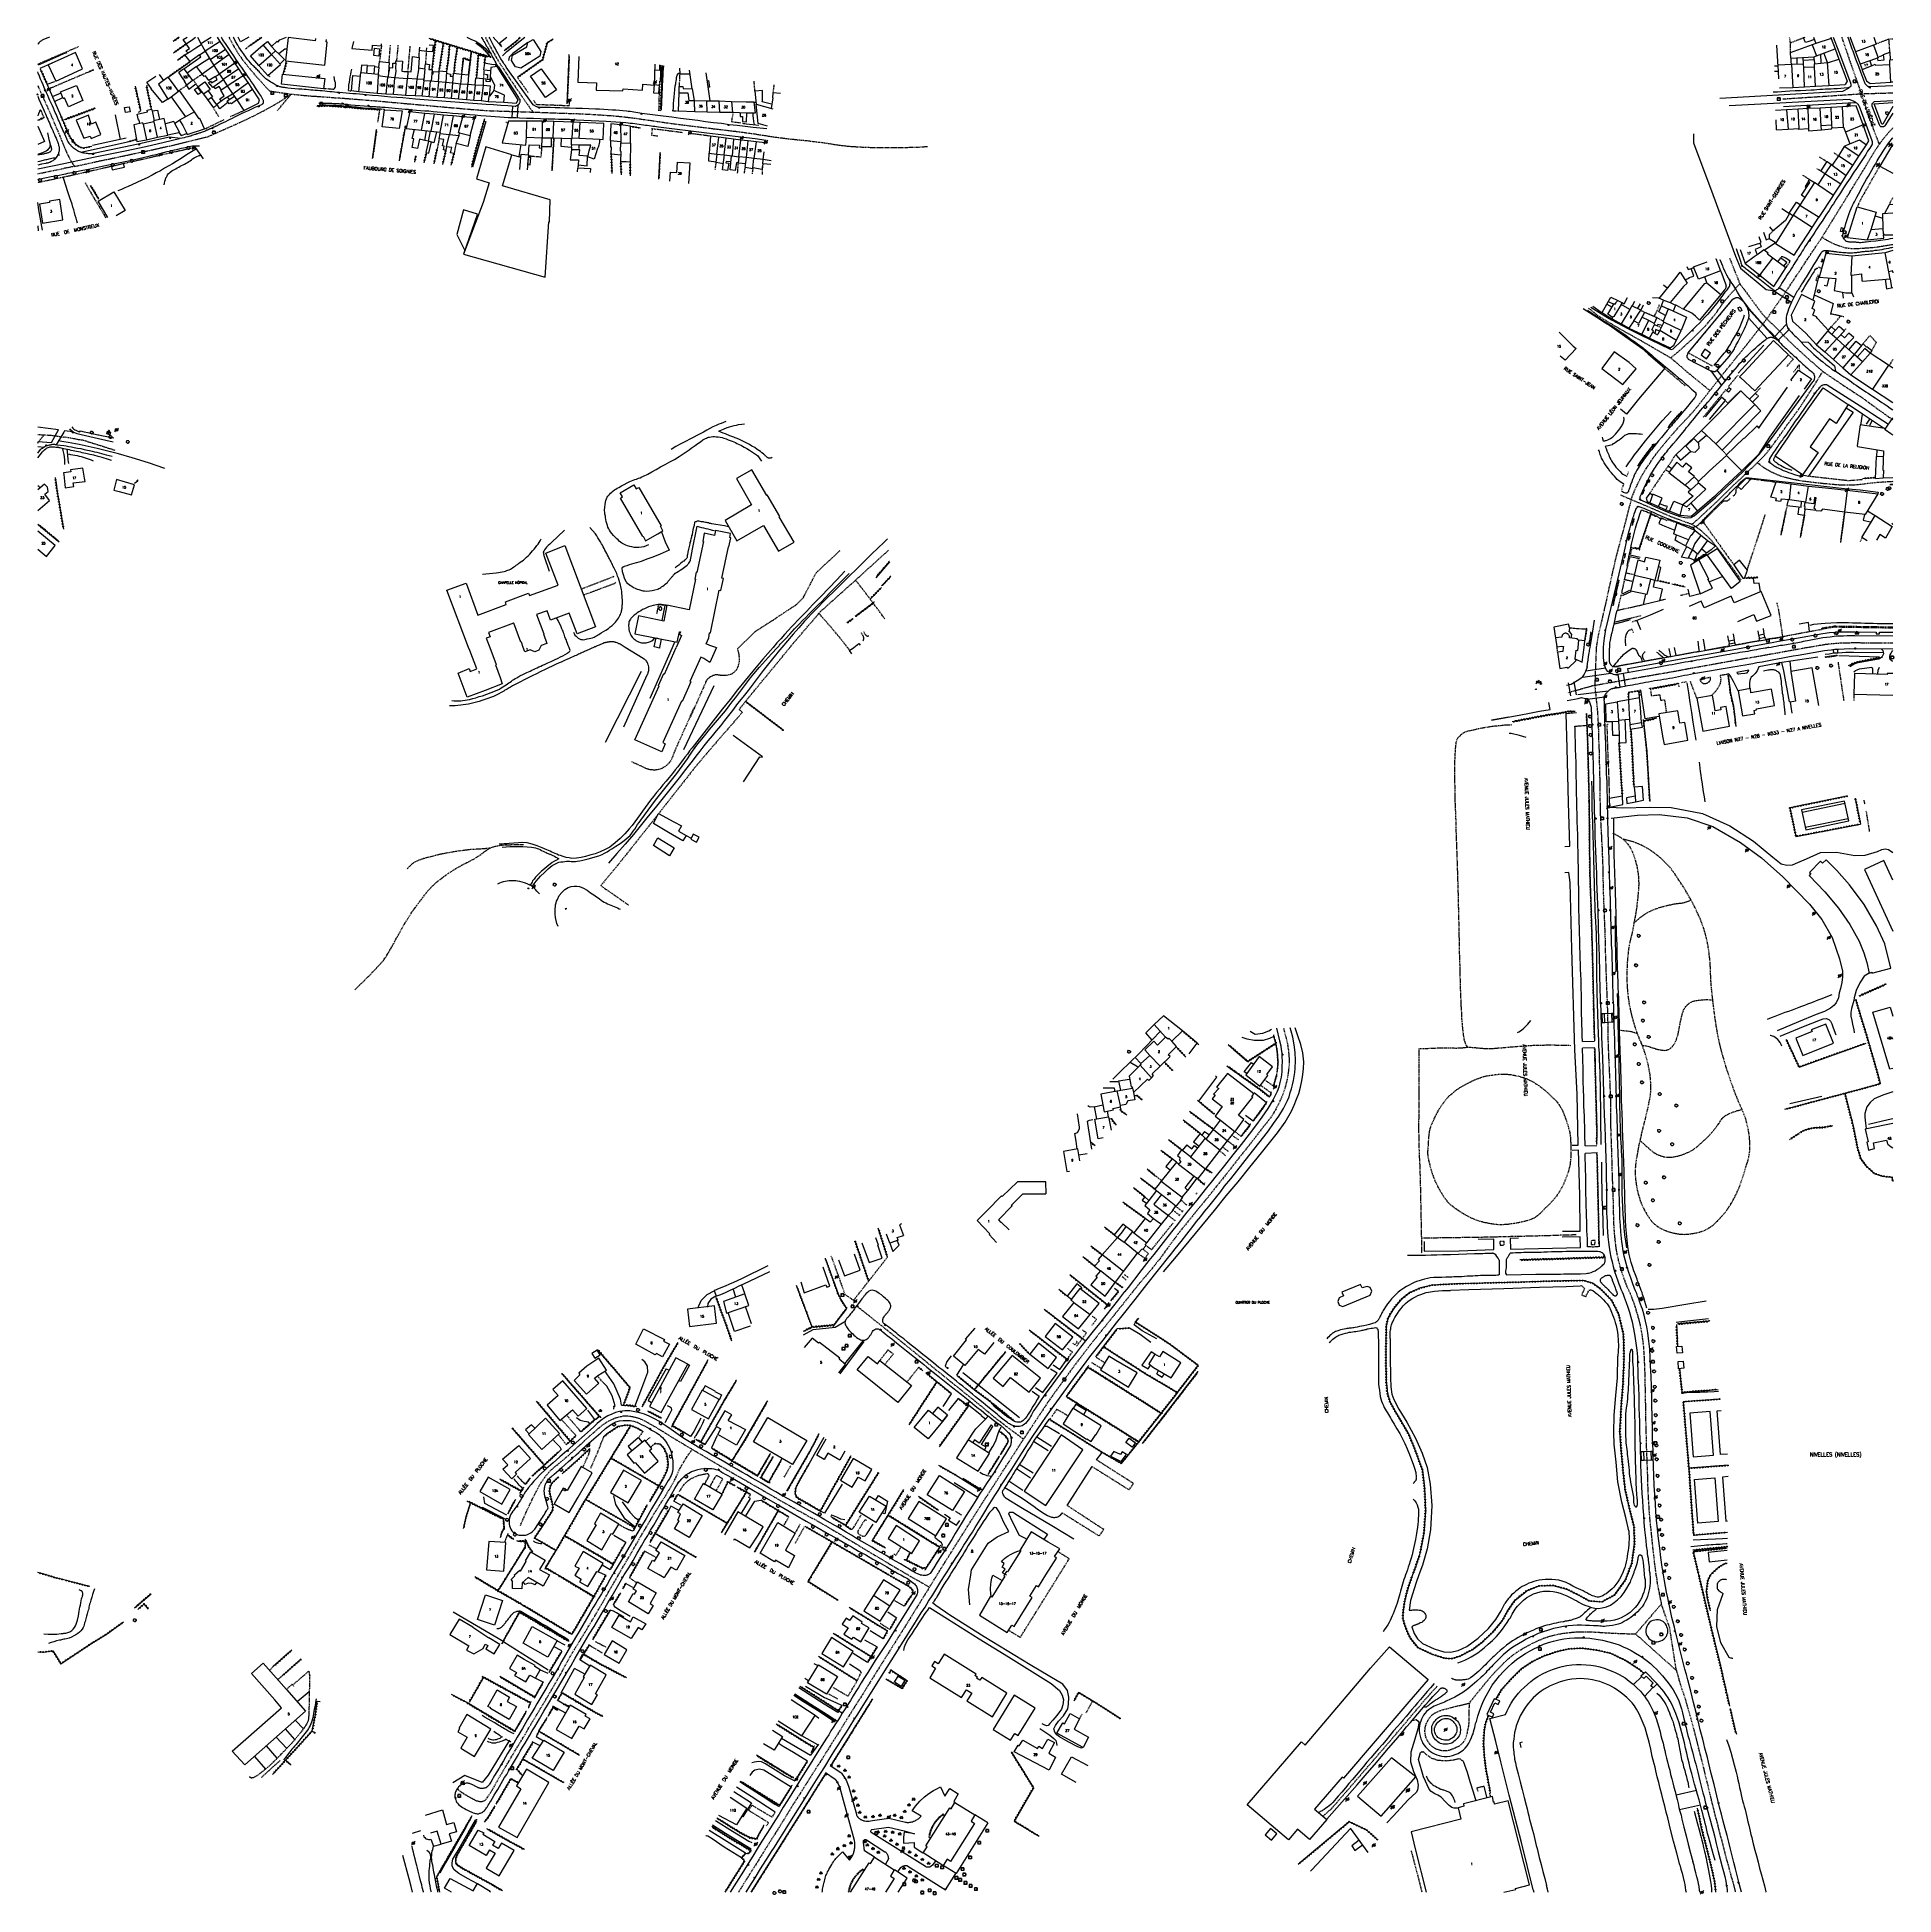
# Model space of a CAD drawing. Header units: millimetres. Extents: x 146000 to 147001, y 141999 to 143000.
import ezdxf
from ezdxf.enums import TextEntityAlignment as Align

# ---------------------------------------------------------------- set-up
doc = ezdxf.new("R2010")
doc.units = ezdxf.units.MM
doc.linetypes.add('DASHED', pattern=[0.75, 0.5, -0.25])
doc.layers.get('0').update_dxf_attribs({"linetype": 'CONTINUOUS'})
for name, color, linetype in [('W0001', 6, 'DASHED'), ('W0006', 2, 'CONTINUOUS'), ('W0008', 7, 'CONTINUOUS'), ('W0010', 4, 'CONTINUOUS'), ('W0014', 7, 'CONTINUOUS'), ('W0016', 2, 'CONTINUOUS'), ('W0017', 7, 'CONTINUOUS'), ('W0020', 2, 'CONTINUOUS'), ('W0070', 7, 'DASHED'), ('W0071', 7, 'CONTINUOUS'), ('W0101', 7, 'CONTINUOUS'), ('W0104', 1, 'CONTINUOUS'), ('W0105', 7, 'CONTINUOUS'), ('W0112', 1, 'DASHED'), ('W0130', 7, 'CONTINUOUS'), ('W0211', 2, 'CONTINUOUS'), ('W0214', 2, 'CONTINUOUS'), ('W0220', 5, 'DASHED'), ('W0300', 7, 'CONTINUOUS'), ('W0303', 7, 'CONTINUOUS'), ('W0310', 3, 'CONTINUOUS'), ('W0322', 7, 'CONTINUOUS'), ('W0323', 7, 'CONTINUOUS'), ('W0330', 7, 'CONTINUOUS'), ('W0333', 7, 'CONTINUOUS'), ('W0401', 7, 'CONTINUOUS'), ('W0420', 7, 'CONTINUOUS'), ('W0438', 7, 'CONTINUOUS'), ('W0473', 7, 'CONTINUOUS'), ('W0510', 5, 'CONTINUOUS'), ('W0515', 5, 'CONTINUOUS'), ('W0980', 7, 'CONTINUOUS'), ('W0983', 7, 'CONTINUOUS'), ('W0984', 7, 'CONTINUOUS'), ('W0989', 7, 'CONTINUOUS'), ('W0991', 7, 'CONTINUOUS'), ('W1102', 7, 'CONTINUOUS')]:
    doc.layers.add(name, color=color, linetype=linetype)
doc.styles.get("Standard").update_dxf_attribs({"font": 'romans.shx', "width": 0.85})

# ---------------------------------------------------------------- blocks, each defined once
blk = doc.blocks.new('T300')
for p, q in [((-0.8, 0.5), (-0.9, 0.3)), ((-0.9, 0.3), (-0.9, 0.2)), ((-0.9, 0.2), (-0.7, 0.1)), ((-0.7, 0.6), (-0.8, 0.5)), ((-0.8, -0.1), (-0.7, 0.1)), ((-0.6, 0.7), (-0.7, 0.6)), ((-0.7, 0.1), (-0.7, 0.1)), ((-0.5, 0.7), (-0.6, 0.7)), ((-0.3, 0.6), (-0.5, 0.7)), ((-0.3, 0.6), (-0.2, 0.7)), ((-0.2, 0.6), (-0.3, 0.6)), ((-0.2, 0.7), (-0.1, 0.8)), ((-0.1, 0.8), (0.1, 0.8)), ((0.1, 0.8), (0.2, 0.7)), ((0.2, 0.7), (0.3, 0.6)), ((0.3, 0.6), (0.4, 0.5)), ((0.5, 0.5), (0.3, 0.5)), ((0.4, 0.5), (0.4, 0.5)), ((0.6, 0.4), (0.5, 0.5)), ((0.6, 0.4), (0.7, 0.3)), ((0.7, 0.3), (0.7, 0.2)), ((0.7, 0.2), (0.7, 0.1)), ((0.7, 0.1), (0.7, -0.2)), ((-0.8, -0.2), (-0.8, -0.1)), ((-0.7, -0.3), (-0.8, -0.2)), ((-0.8, -0.2), (-0.8, -0.2)), ((-0.7, -0.4), (-0.7, -0.3)), ((-0.5, -0.5), (-0.7, -0.4)), ((-0.4, -0.5), (-0.5, -0.5)), ((-0.4, -0.5), (-0.3, -0.5)), ((-0.3, -0.5), (-0.3, -0.4)), ((-0.3, -0.6), (-0.3, -0.5)), ((-0.3, -0.5), (-0.3, -0.5)), ((-0.2, -0.7), (-0.3, -0.6)), ((-0.1, -0.8), (-0.2, -0.7)), ((0.1, -0.8), (-0.1, -0.8)), ((0.2, -0.7), (0.1, -0.8)), ((0.3, -0.5), (0.2, -0.5)), ((0.3, -0.6), (0.2, -0.7)), ((0.2, -0.7), (0.2, -0.7)), ((0.5, -0.4), (0.3, -0.5)), ((0.3, -0.5), (0.3, -0.6)), ((0.3, -0.5), (0.3, -0.5)), ((0.6, -0.3), (0.5, -0.4)), ((0.7, -0.2), (0.6, -0.3)), ((0.6, -0.3), (0.6, -0.3))]:
    blk.add_line(p, q)
blk = doc.blocks.new('T473')
for p, q in [((-0.166667, 0.166667), (0.166667, -0.166667)), ((-0.166667, -0.166667), (0.166667, 0.166667)), ((0.500001, 0.500001), (1.000002, 1.000002)), ((-1.000002, -1.000002), (-0.500001, -0.500001))]:
    blk.add_line(p, q)
blk.add_ellipse((0, 0), major_axis=(0.471405, 0.471405), ratio=1, start_param=5.4977871438, end_param=11.780972451)
blk = doc.blocks.new('T401')
for p, q in [((-0.3, 0.3), (0, 0.3)), ((-0.3, -0.25), (-0.3, 0.3)), ((-0.3, 0.15), (0, 0.15)), ((-0.3, 0), (0, 0)), ((0, 0.3), (0, -0.25)), ((-0.3, -0.15), (0, -0.15)), ((-0.3, -0.25), (-0.3, -0.3)), ((-0.3, -0.3), (0, -0.3)), ((0, -0.3), (0, -0.25))]:
    blk.add_line(p, q)
blk = doc.blocks.new('T420')
for p, q in [((0.7, 0.7), (-0.8, 0.7)), ((-0.8, 0.7), (-0.8, -0.8)), ((0.7, 0.7), (0.7, -0.8)), ((0.7, -0.8), (-0.8, -0.8))]:
    blk.add_line(p, q)
blk.add_ellipse((0, 0), major_axis=(-0.53, 0.53), ratio=1, start_param=3.926991, end_param=10.210176)
blk = doc.blocks.new('T303')
for p, q in [((-0.8, 0), (-0.3, 0.2)), ((-0.3, -0.2), (-0.8, 0)), ((-0.3, 0.2), (0, 0.8)), ((0, 0.8), (0.3, 0.2)), ((0.3, 0.2), (0.8, 0)), ((0.8, 0), (0.3, -0.2)), ((-0.5, -0.6), (-0.3, -0.2)), ((0, -0.3), (-0.5, -0.6)), ((0.6, -0.6), (0, -0.3)), ((0.3, -0.2), (0.6, -0.6))]:
    blk.add_line(p, q)
blk = doc.blocks.new('T438')
for p, q in [((-0.4, 0.2), (0.4, 0.2)), ((-0.4, -0.2), (-0.4, 0.2)), ((0.15, 1.1), (-0.3, 1.1)), ((-0.3, 1.1), (-0.3, 0.5)), ((-0.3, 0.5), (0.15, 0.5)), ((0.3, 0.65), (0.3, 0.95)), ((0.4, 0.2), (0.4, -0.2))]:
    blk.add_line(p, q)
at = {"flags": 128}
for points in [[(-0.4, -0.2), (0.4, 0.2)], [(0.4, -0.2), (-0.4, -0.2)]]:
    blk.add_lwpolyline(points, dxfattribs=at)
for centre, major_axis, start_param, end_param in [((0.15, 0.95), (0.106, -0.106), 0.7853982, 2.3561945), ((0.15, 0.65), (0.106, 0.106), 3.9269908, 5.4977871)]:
    blk.add_ellipse(centre, major_axis=major_axis, ratio=1, start_param=start_param, end_param=end_param)
blk = doc.blocks.new('t323o')
at = {"color": 0, "linetype": 'Continuous'}
for radius in [0.25, 0.15]:
    blk.add_circle((0, 0), radius, dxfattribs=at)
blk = doc.blocks.new('t310o')
at = {"color": 0, "linetype": 'Continuous'}
for centre, start, end in [((-0.5, 0.4), 216.8699, 323.1304), ((0.5, -0.4), 36.8699, 143.1303)]:
    blk.add_arc(centre, 0.625, start, end, dxfattribs=at)
blk = doc.blocks.new('t220o')
at = {"color": 0, "linetype": 'Continuous'}
for p, q in [((-0.25, 0.25), (0.25, 0.25)), ((-0.25, -0.25), (0.25, -0.25))]:
    blk.add_line(p, q, dxfattribs=at)
blk = doc.blocks.new('t322o')
at = {"color": 0, "linetype": 'Continuous'}
for radius in [0.25, 0.15]:
    blk.add_circle((0, 0), radius, dxfattribs=at)

msp = doc.modelspace()

# ---------------------------------------------------------------- linework, layer by layer
at = {"layer": 'W0001'}
for points in [[(146103.1, 143000), (146103.5, 142999.1), (146105.6, 142995.3), (146107.8, 142991.6), (146110, 142988.4), (146112.5, 142985.2), (146114.9, 142982.2), (146117.5, 142979.2), (146124.9, 142971), (146136.7, 142969.3)], [(146241.3, 143000), (146241.6, 142999.3), (146242, 142998.5), (146242.4, 142997.7), (146243.8, 142995.2), (146245.2, 142992.6), (146246.6, 142990), (146248.1, 142987.5), (146251.3, 142982.5), (146254.5, 142977.6), (146257.8, 142972.7), (146261.2, 142967.8), (146262.6, 142965.7), (146264.1, 142963.7), (146265.5, 142961.6), (146267, 142959.6)], [(146972.4, 143000), (146976.5, 142987.9), (146983, 142969.5)], [(146000, 142973.9), (146000.3, 142973.2), (146001, 142971.8), (146001.6, 142970.4), (146002.2, 142969), (146002.9, 142967.6), (146003.5, 142966.2), (146005.5, 142961.7), (146007.5, 142957.2), (146009.4, 142952.6), (146011.4, 142948.1), (146011.7, 142947.3), (146012, 142946.5), (146012.4, 142945.6), (146012.7, 142944.8), (146013, 142944), (146013.3, 142943.2), (146013.7, 142942.4), (146014, 142941.6)], [(146091.6, 142946.3), (146105.6, 142952.5), (146110.1, 142954.5), (146114.5, 142956.6), (146118.9, 142958.8), (146123.3, 142961.1), (146126.7, 142963), (146130.1, 142965), (146133.4, 142967.1), (146136.7, 142969.3)], [(146129.2, 142960.4), (146136.7, 142969.3)], [(146136.7, 142969.3), (146140.7, 142968.9), (146143.8, 142968.6), (146147, 142968.3), (146150.1, 142968.1), (146153.2, 142967.9), (146156.3, 142967.7), (146159.5, 142967.4), (146162.6, 142967.2), (146165.7, 142967), (146172, 142966.5), (146178.2, 142966), (146184.5, 142965.5), (146190.7, 142964.9), (146194.6, 142964.6), (146198.4, 142964.2), (146202.3, 142963.9), (146206.2, 142963.5), (146210, 142963.2), (146213.9, 142962.8), (146217.8, 142962.5), (146221.6, 142962.1), (146226.8, 142961.7), (146232, 142961.2), (146237.2, 142960.8), (146242.4, 142960.4), (146267, 142959.6)], [(146940.7, 142966.7), (146962.2, 142968.1), (146983, 142969.5)], [(146983, 142969.5), (147000, 142970)], [(146983, 142969.5), (146987.1, 142956.9), (146992.6, 142942.1)], [(146267, 142959.6), (146270.2, 142959.5), (146280.3, 142959.1), (146290.4, 142958.8), (146300.4, 142958.3), (146310.5, 142957.6), (146314.6, 142957.2), (146318.8, 142956.7), (146322.9, 142956.2), (146327, 142955.6), (146331.1, 142955), (146335.3, 142954.4), (146339.4, 142953.8), (146343.5, 142953.2), (146350.8, 142952.3), (146358.2, 142951.4), (146365.5, 142950.5), (146372.9, 142949.6), (146375.8, 142949.3), (146378.8, 142948.9), (146381.8, 142948.5), (146384.7, 142948.1), (146386.7, 142947.8), (146388.6, 142947.5), (146390.5, 142947.2), (146392.5, 142946.9), (146394.4, 142946.6), (146396.3, 142946.3), (146398.3, 142946), (146400.2, 142945.8), (146402.5, 142945.5), (146404.8, 142945.2), (146407.2, 142945), (146409.5, 142944.7), (146411.8, 142944.5), (146414.2, 142944.3), (146416.5, 142944), (146418.8, 142943.7), (146421.3, 142943.4), (146423.8, 142943.1), (146426.3, 142942.7), (146428.8, 142942.3), (146431.3, 142941.9), (146433.8, 142941.6), (146436.3, 142941.3), (146438.8, 142941.1), (146443.7, 142940.8), (146448.7, 142940.6), (146453.6, 142940.6), (146458.5, 142940.6), (146463.8, 142940.6), (146469, 142940.6), (146474.3, 142940.7), (146479.6, 142941.1)], [(146992.6, 142942.1), (146993.2, 142942.9), (146993.8, 142943.8), (146994.4, 142944.6), (146995.1, 142945.5), (146997.9, 142948.8), (147000, 142951.1)], [(146014, 142941.6), (146014.4, 142940.6), (146014.8, 142939.7), (146015.2, 142938.8), (146015.6, 142937.9), (146016.5, 142936), (146017.5, 142934.1), (146018.6, 142932.2), (146019.7, 142930.3)], [(146019.7, 142930.3), (146026.4, 142931.7), (146033.3, 142933.3), (146038, 142934.2), (146042.6, 142935.2), (146047.3, 142936.2), (146051.9, 142937.2), (146056.7, 142938.2), (146061.5, 142939.2), (146066.2, 142940.3), (146071, 142941.3), (146091.6, 142946.3)], [(146961.8, 142892.1), (146975.2, 142913.8), (146976.3, 142915.5), (146977.3, 142917.3), (146978.4, 142919), (146979.4, 142920.7), (146980.5, 142922.5), (146981.6, 142924.2), (146982.6, 142925.9), (146983.7, 142927.6), (146984.8, 142929.4), (146985.9, 142931.3), (146987, 142933.1), (146988, 142934.9), (146989.1, 142936.7), (146990.2, 142938.5), (146991.4, 142940.3), (146992.6, 142942.1)], [(146000, 142926.4), (146003.2, 142927), (146006.8, 142927.8), (146010.4, 142928.5), (146014, 142929.2)], [(146019.7, 142930.3), (146015, 142929.4), (146014, 142929.2)], [(146932.1, 142848.2), (146935.2, 142852.6), (146938.2, 142857), (146941.3, 142861.3), (146944.3, 142865.7), (146945.5, 142867.6), (146946.7, 142869.4), (146947.9, 142871.2), (146949.2, 142873.1), (146950.4, 142874.9), (146951.6, 142876.7), (146952.8, 142878.6), (146954, 142880.4), (146961.8, 142892.1)], [(147000, 142888.1), (146998.2, 142887.8), (146994.4, 142887.2), (146990.7, 142886.6), (146986.9, 142886.3), (146983.9, 142886.1), (146980.9, 142885.9), (146977.8, 142885.9), (146974.7, 142886.3), (146971.3, 142887.3), (146968, 142888.6), (146964.8, 142890.2), (146961.8, 142892.1)], [(146912, 142880.8), (146917.5, 142867.1)], [(146880.3, 142827.1), (146884, 142830.2), (146887.7, 142833.4), (146891.2, 142836.7), (146894.7, 142840.1), (146896.8, 142842.2), (146898.8, 142844.2), (146900.7, 142846.4), (146902.6, 142848.6), (146903.5, 142849.7), (146904.3, 142850.8), (146905.1, 142851.9), (146905.9, 142853.1), (146906.7, 142854.2), (146907.5, 142855.3), (146908.3, 142856.5), (146909.2, 142857.6), (146911.2, 142860), (146913.2, 142862.4), (146915.4, 142864.8), (146917.5, 142867.1)], [(146917.5, 142867.1), (146929.5, 142850.9), (146932.1, 142848.2)], [(146836, 142853.9), (146840.8, 142850), (146842.4, 142849), (146844, 142848), (146845.7, 142847), (146848.1, 142845.6), (146850.4, 142844.2), (146852.8, 142842.8), (146855.3, 142841.4), (146857.7, 142840.1), (146860.1, 142838.7), (146862.5, 142837.4), (146864.9, 142836), (146880.3, 142827.1)], [(146901.4, 142809.5), (146908.9, 142819), (146912.1, 142822.9), (146915.2, 142826.8), (146918.4, 142830.7), (146921.5, 142834.6), (146932.1, 142848.2)], [(146932.1, 142848.2), (146942.4, 142837.9), (146944.8, 142835.5), (146947.3, 142833.1), (146949.8, 142830.8), (146952.3, 142828.5), (146962.2, 142819.8)], [(146880.3, 142827.1), (146889.5, 142819.2), (146892.5, 142816.7), (146895.4, 142814.3), (146898.4, 142811.9), (146901.4, 142809.5)], [(146926.9, 142770.6), (146932.2, 142776.1), (146934.4, 142779), (146936.6, 142781.9), (146938.7, 142784.9), (146940.8, 142787.8), (146943.1, 142791.1), (146945.5, 142794.3), (146947.9, 142797.6), (146950.2, 142800.9), (146953.3, 142805.6), (146956.3, 142810.3), (146959.3, 142815), (146962.2, 142819.8)], [(146962.2, 142819.8), (146972.8, 142812.6), (146975.4, 142810.9), (146978, 142809.2), (146980.6, 142807.5), (146983.2, 142805.8), (146985.2, 142804.3), (146987.3, 142802.8), (146989.4, 142801.3), (146991.4, 142799.8), (146993.5, 142798.3), (146995.6, 142796.8), (146997.7, 142795.3), (146999.8, 142793.9), (147000, 142793.7)], [(146859, 142751), (146860, 142753.7), (146861.1, 142756.3), (146862.3, 142758.9), (146863.6, 142761.5), (146865.3, 142764.6), (146867.2, 142767.7), (146869.2, 142770.7), (146871.2, 142773.7), (146873.7, 142777), (146876.3, 142780.2), (146878.9, 142783.3), (146881.6, 142786.4), (146883.2, 142788.2), (146884.7, 142789.9), (146886.3, 142791.6), (146887.9, 142793.3), (146889.5, 142795), (146891.1, 142796.8), (146892.7, 142798.5), (146894.2, 142800.3), (146901.4, 142809.5)], [(146000, 142785.8), (146003.4, 142785.6)], [(146000, 142781.2), (146003.4, 142785.6)], [(146003.4, 142785.6), (146006, 142785.5), (146008, 142785.3), (146010, 142785), (146012, 142784.7), (146014, 142784.4)], [(146041.7, 142777.2), (146024.7, 142782.6), (146022, 142783), (146019.4, 142783.5), (146016.7, 142784), (146014, 142784.4)], [(146891.8, 142737.4), (146894.4, 142739.7), (146897, 142742.1), (146899.6, 142744.5), (146902.2, 142746.9), (146904.9, 142749.4), (146907.6, 142752), (146910.2, 142754.6), (146912.9, 142757.2), (146915.2, 142759.4), (146917.5, 142761.6), (146919.8, 142763.8), (146922.1, 142766), (146926.9, 142770.6)], [(147000, 142760.4), (146997, 142760.2), (146991.8, 142759.9), (146990, 142759.7), (146988.2, 142759.5), (146986.4, 142759.3), (146984.6, 142759.1), (146982.8, 142758.8), (146981, 142758.7), (146979.1, 142758.5), (146977.3, 142758.4), (146973.6, 142758.5), (146969.8, 142758.6), (146966.1, 142759), (146962.4, 142759.3), (146957.3, 142759.9), (146952.1, 142760.5), (146947, 142761.4), (146942, 142762.6), (146939.5, 142763.4), (146937, 142764.4), (146934.6, 142765.5), (146932.3, 142766.8), (146930.9, 142767.6), (146929.5, 142768.6), (146928.2, 142769.6), (146926.9, 142770.6)], [(146859, 142751), (146854.5, 142733.7), (146853.4, 142729.6), (146852.3, 142725.6), (146851.2, 142721.5), (146850.2, 142717.4), (146848.9, 142711.9), (146847.7, 142706.4), (146846.5, 142700.9), (146845.3, 142695.4), (146843.9, 142689.3), (146842.5, 142683.3), (146841.1, 142677.2), (146840.1, 142671.1), (146840.1, 142671.1), (146840.1, 142671), (146840.1, 142671), (146840.1, 142671)], [(146853.2, 142753.2), (146871.6, 142745.4), (146880.2, 142741.6), (146891.8, 142737.4)], [(146918.2, 142707.4), (146916.7, 142709.5), (146915.2, 142711.6), (146913.7, 142713.7), (146912.1, 142715.8), (146909.8, 142718.9), (146907.4, 142722.1), (146905, 142725.2), (146902.5, 142728.3), (146901.1, 142729.7), (146899.8, 142731.1), (146898.3, 142732.5), (146896.9, 142733.8), (146891.8, 142737.4)], [(146839.3, 142650.6), (146860.4, 142654.4), (146862.9, 142654.8), (146865.4, 142655.3), (146867.9, 142655.7), (146870.4, 142656.1), (146873, 142656.6), (146875.5, 142657), (146878, 142657.4), (146880.5, 142657.9), (146882.8, 142658.3), (146885, 142658.7), (146887.3, 142659.1), (146889.6, 142659.6), (146891.9, 142660), (146894.1, 142660.4), (146896.4, 142660.8), (146898.7, 142661.2), (146903.1, 142662), (146907.5, 142662.8), (146912, 142663.6), (146916.4, 142664.4), (146918.6, 142664.8), (146920.8, 142665.2), (146923, 142665.5), (146925.2, 142665.9), (146927.5, 142666.3), (146929.7, 142666.7), (146931.9, 142667.1), (146934.1, 142667.5), (146936.5, 142667.9), (146938.8, 142668.3), (146941.2, 142668.8), (146943.6, 142669.2), (146945.9, 142669.6), (146948.3, 142670), (146950.7, 142670.5), (146953.1, 142670.9), (146953.2, 142670.9), (146953.4, 142670.9), (146953.6, 142671), (146953.8, 142671)], [(146840.1, 142671), (146839.3, 142650.6)], [(146953.8, 142671), (146957.1, 142671.6), (146960.4, 142672.2), (146963.7, 142672.7), (146967, 142673.1), (146969.7, 142673.3), (146972.4, 142673.5), (146975, 142673.5), (146977.7, 142673.6), (146978.8, 142673.6), (146979.9, 142673.6), (146981.1, 142673.6), (146982.2, 142673.6), (146983.3, 142673.5), (146984.4, 142673.5), (146985.5, 142673.5), (146986.6, 142673.5), (146989, 142673.5), (146991.3, 142673.5), (146993.6, 142673.5), (146995.9, 142673.5), (146998.2, 142673.5), (147000, 142673.5)], [(146839.3, 142650.6), (146824.8, 142646.5)], [(146839.3, 142650.6), (146840.8, 142635.9), (146841, 142632), (146841.2, 142628.2), (146841.3, 142624.3), (146841.4, 142620.4), (146841.6, 142615.8), (146841.7, 142611.2), (146841.8, 142606.6), (146841.9, 142602), (146842, 142599.3), (146842, 142596.6), (146842, 142594), (146842.1, 142591.3), (146842.1, 142588.6), (146842.2, 142586), (146842.2, 142583.3), (146842.3, 142580.6), (146842.4, 142577.8), (146842.6, 142575), (146842.7, 142572.2), (146842.9, 142569.3), (146843, 142566.5), (146843.2, 142563.7), (146843.3, 142560.9), (146843.4, 142558), (146843.5, 142555.6), (146843.6, 142553.1), (146843.6, 142550.6), (146843.7, 142548.2), (146843.7, 142545.7), (146843.8, 142543.2), (146843.8, 142540.8), (146843.9, 142538.3), (146844, 142535.8), (146844.1, 142533.2), (146844.2, 142530.7), (146844.3, 142528.2), (146844.4, 142525.6), (146844.5, 142523.1), (146844.6, 142520.6), (146844.7, 142518), (146844.8, 142515.1), (146844.9, 142512.1), (146844.9, 142509.1), (146845, 142506.1), (146845.1, 142503.1), (146845.2, 142500.1), (146845.3, 142497.2), (146845.4, 142494.2), (146845.5, 142491.6), (146845.6, 142489), (146845.7, 142486.5), (146845.8, 142483.9), (146845.9, 142481.3), (146846, 142478.8), (146846.1, 142476.2), (146846.1, 142473.6), (146846.2, 142470.8), (146846.3, 142468), (146846.3, 142465.2), (146846.4, 142462.4), (146846.4, 142459.6), (146846.5, 142456.8), (146846.6, 142454), (146846.7, 142451.2), (146846.8, 142449), (146846.9, 142446.8), (146847, 142444.6), (146847.1, 142442.4), (146847.2, 142440.2), (146847.3, 142438), (146847.5, 142435.8), (146847.5, 142433.5), (146847.6, 142431.1), (146847.7, 142428.6), (146847.7, 142426.1), (146847.7, 142423.6), (146847.7, 142421.1), (146847.8, 142418.7), (146847.8, 142416.2), (146847.8, 142413.7), (146848, 142408), (146848.2, 142402.2), (146848.4, 142396.5), (146848.5, 142390.8), (146848.7, 142385.3), (146848.9, 142379.8), (146849.1, 142374.3), (146849.3, 142368.8), (146849.3, 142365.6), (146849.4, 142362.5), (146849.5, 142359.3), (146849.7, 142356.2), (146850, 142353.1), (146850.3, 142350.1), (146850.7, 142347), (146851.2, 142344), (146852, 142340.6), (146852.9, 142337.3), (146853.9, 142334.1), (146855, 142330.8), (146855.6, 142329.2), (146856.2, 142327.5), (146856.9, 142325.8), (146857.7, 142324.2), (146858.4, 142322.6), (146859.1, 142320.9), (146859.7, 142319.3), (146860.3, 142317.6), (146861.5, 142313.9), (146862.6, 142310.1), (146863.6, 142306.3), (146864.4, 142302.5), (146865, 142298.3), (146865.5, 142294.1), (146865.8, 142289.9), (146866, 142285.7), (146866.2, 142281.1), (146866.3, 142276.5), (146866.4, 142271.9), (146866.5, 142267.3), (146866.5, 142265.1), (146866.6, 142262.9), (146866.6, 142260.7), (146866.6, 142258.5), (146866.7, 142256.4), (146866.7, 142254.2), (146866.8, 142252), (146866.8, 142249.8), (146867, 142244.5), (146867.1, 142239.3), (146867.3, 142234), (146867.5, 142228.7), (146867.7, 142223.9), (146867.8, 142219.1), (146868, 142214.2), (146868.3, 142209.4), (146868.6, 142204.6), (146869, 142199.9), (146869.5, 142195.2), (146870, 142190.5), (146870.5, 142185.6), (146871.1, 142180.7), (146871.6, 142175.9), (146872.3, 142171)], [(146671.6, 142465.7), (146672.7, 142461.2), (146673.6, 142457.5), (146674.2, 142453.6), (146674.5, 142449.8), (146674.5, 142445.9), (146674.1, 142442), (146673.5, 142438.1), (146672.4, 142433.8), (146671, 142429.7), (146669.2, 142425.6), (146667.2, 142421.7), (146665.3, 142418.5), (146663, 142415.4), (146660.6, 142412.5), (146658.3, 142409.5), (146655.6, 142406), (146652.8, 142402.4), (146650, 142398.9), (146647.2, 142395.4), (146643.3, 142390.4), (146639.4, 142385.4), (146635.4, 142380.5), (146631.5, 142375.5), (146629.4, 142373), (146627.3, 142370.4), (146625.2, 142367.9), (146623.1, 142365.3), (146621.1, 142362.8), (146619, 142360.2), (146616.9, 142357.7), (146614.9, 142355.1), (146613.4, 142353.1), (146611.9, 142351.1), (146610.5, 142349.1), (146609, 142347.1), (146607.5, 142345.1), (146606.1, 142343.1), (146604.6, 142341.1), (146603.1, 142339.2), (146600.9, 142336.5), (146598.8, 142333.9), (146596.6, 142331.3), (146594.3, 142328.7), (146591.7, 142325.5), (146589.1, 142322.2), (146586.6, 142319), (146584, 142315.7), (146581.8, 142313.1), (146579.7, 142310.4), (146577.6, 142307.8), (146575.5, 142305.2), (146573.3, 142302.5), (146571.2, 142299.9), (146569.1, 142297.2), (146567, 142294.6), (146563.6, 142290.1), (146560.2, 142285.7), (146556.9, 142281.2), (146553.6, 142276.7), (146551.3, 142273.5), (146548.9, 142270.3), (146546.6, 142267.1), (146544.4, 142263.9), (146531.4, 142244.2)], [(146531.4, 142244.2), (146528.4, 142246.4), (146525.4, 142248.6), (146522.5, 142250.8), (146519.5, 142253.1), (146517.8, 142254.4), (146516, 142255.8), (146514.3, 142257.2), (146512.6, 142258.6), (146510.9, 142260), (146509.2, 142261.5), (146507.4, 142262.9), (146505.7, 142264.3), (146503.8, 142265.8), (146501.9, 142267.4), (146500, 142268.9), (146498.1, 142270.4), (146496.2, 142272), (146494.2, 142273.5), (146492.3, 142275), (146490.4, 142276.6), (146488.3, 142278.3), (146486.1, 142280.1), (146483.9, 142281.8), (146481.8, 142283.6), (146479.6, 142285.3), (146477.5, 142287.1), (146475.3, 142288.8), (146473.2, 142290.6), (146469.7, 142293.4), (146466.3, 142296.1), (146462.9, 142298.9), (146459.4, 142301.7), (146458, 142302.8), (146456.6, 142303.9), (146455.2, 142305.1), (146453.8, 142306.2), (146452.4, 142307.3), (146450.9, 142308.4), (146449.5, 142309.6), (146448.1, 142310.7), (146446.6, 142311.9), (146445, 142313.2), (146443.4, 142314.4), (146441.9, 142315.7)], [(146260.2, 142197.7), (146261.7, 142201.1), (146263.2, 142204.6), (146264.8, 142208), (146266.4, 142211.4), (146268, 142214.5), (146269.6, 142217.6), (146271.3, 142220.7), (146273.3, 142223.6), (146275.1, 142225.8), (146277.1, 142227.9), (146279.3, 142229.8), (146281.6, 142231.6), (146283, 142232.8), (146284.5, 142234.1), (146286, 142235.3), (146287.4, 142236.6), (146288.7, 142237.7), (146289.9, 142238.8), (146291.1, 142240), (146292.3, 142241.1), (146293.6, 142242.2), (146294.8, 142243.4), (146296, 142244.5), (146297.3, 142245.6), (146299.5, 142247.6), (146301.8, 142249.6), (146304.1, 142251.6), (146306.6, 142253.3), (146308.7, 142254.4), (146310.9, 142255.5), (146313.2, 142256.2), (146315.6, 142256.7), (146317.6, 142256.8), (146319.5, 142256.6), (146321.4, 142256.2), (146323.3, 142255.7), (146325.3, 142255), (146327.1, 142254.1), (146328.9, 142253.1), (146330.7, 142252.1), (146332, 142251.3), (146333.3, 142250.6), (146334.5, 142249.8), (146335.8, 142249), (146337.1, 142248.3), (146338.3, 142247.5), (146339.6, 142246.7), (146340.8, 142245.9), (146352.8, 142238.7)], [(146313, 142171), (146315.1, 142174.6), (146317.2, 142178.2), (146319.3, 142181.7), (146321.4, 142185.3), (146324.2, 142190.3), (146327.1, 142195.2), (146330, 142200.1), (146332.9, 142205), (146334.1, 142206.9), (146335.3, 142208.9), (146336.5, 142210.7), (146337.7, 142212.6), (146338.9, 142214.5), (146340.1, 142216.5), (146341.2, 142218.4), (146342.3, 142220.3), (146343, 142221.5), (146343.6, 142222.7), (146344.1, 142223.9), (146344.7, 142225.1), (146345.2, 142226.4), (146345.8, 142227.6), (146346.4, 142228.8), (146347, 142229.9), (146348.4, 142232.2), (146349.8, 142234.4), (146351.3, 142236.6), (146352.8, 142238.7)], [(146352.8, 142238.7), (146354.9, 142237.5), (146358.3, 142235.5), (146361.6, 142233.5), (146365, 142231.5), (146368.4, 142229.5), (146370.7, 142228.2), (146372.9, 142226.9), (146375.2, 142225.6), (146377.5, 142224.3), (146379.7, 142223), (146382, 142221.7), (146384.3, 142220.4), (146386.6, 142219.1), (146388.8, 142217.8), (146391.1, 142216.5), (146393.4, 142215.1), (146395.7, 142213.8), (146398, 142212.5), (146400.2, 142211.2), (146402.5, 142209.9), (146404.8, 142208.6), (146407.1, 142207.3), (146409.4, 142206), (146411.7, 142204.8), (146414, 142203.5), (146416.3, 142202.2), (146418.7, 142201), (146421, 142199.7), (146423.2, 142198.4), (146426, 142196.8), (146428.8, 142195.1), (146431.6, 142193.5), (146434.4, 142191.8), (146437.1, 142190.1), (146439.9, 142188.5), (146442.7, 142186.8), (146445.4, 142185.1), (146450.3, 142182.2), (146455.2, 142179.3), (146460.1, 142176.3), (146465.1, 142173.4), (146466.1, 142172.8), (146467.1, 142172.2), (146468.2, 142171.6), (146469.2, 142171)], [(146484.8, 142171), (146486.9, 142174.4), (146489, 142177.8), (146491.1, 142181.1), (146493.2, 142184.5), (146497.2, 142190.8), (146501.1, 142197), (146505.1, 142203.3), (146509, 142209.5), (146510, 142211), (146510.9, 142212.5), (146511.9, 142213.9), (146512.8, 142215.4), (146513.8, 142216.9), (146514.7, 142218.3), (146515.7, 142219.8), (146516.6, 142221.3), (146520.3, 142227), (146524, 142232.7), (146527.7, 142238.5), (146531.4, 142244.2)], [(146226.2, 142055.6), (146227.3, 142054.7), (146228.5, 142053.9), (146229.6, 142053.1), (146230.8, 142052.4), (146231.2, 142052.2), (146231.5, 142052), (146231.8, 142051.8), (146232.2, 142051.6), (146232.5, 142051.4), (146232.9, 142051.2), (146233.2, 142051.1), (146233.5, 142050.9), (146233.8, 142050.7), (146234.1, 142050.6), (146234.4, 142050.4), (146234.7, 142050.2), (146235, 142050.1), (146235.2, 142049.9), (146235.5, 142049.8), (146235.8, 142049.6), (146236.2, 142049.5), (146236.6, 142049.3), (146237, 142049.2), (146237.4, 142049.1), (146237.7, 142049), (146238.1, 142048.9), (146238.5, 142048.9), (146238.9, 142048.8), (146239.5, 142048.9), (146240, 142049), (146240.5, 142049.2), (146241, 142049.4), (146241.7, 142050.1), (146242.3, 142050.9), (146242.8, 142051.7), (146243.3, 142052.5), (146244.3, 142053.9), (146245.1, 142055.3), (146246, 142056.8), (146246.8, 142058.2), (146247.6, 142059.7), (146248.4, 142061.1), (146249.2, 142062.6), (146250.1, 142064), (146252.7, 142068.4), (146255.3, 142072.8), (146257.9, 142077.2), (146260.6, 142081.6), (146261.6, 142083.3), (146262.7, 142085), (146263.7, 142086.8), (146264.7, 142088.5), (146265.8, 142090.3), (146266.8, 142092), (146267.9, 142093.8), (146268.9, 142095.5), (146271.1, 142099.1), (146273.2, 142102.6), (146275.3, 142106.2), (146277.4, 142109.8), (146280.2, 142114.6), (146282.9, 142119.4), (146285.5, 142124.3), (146288.2, 142129.1), (146288.2, 142129.1), (146291.1, 142133.7), (146294, 142138.4), (146296.8, 142143.1), (146299.6, 142147.7), (146301, 142150.1), (146302.4, 142152.5), (146303.8, 142154.9), (146305.1, 142157.2), (146306.5, 142159.6), (146307.8, 142162), (146309.2, 142164.4), (146310.6, 142166.8), (146311.2, 142167.8), (146311.8, 142168.9), (146312.4, 142169.9), (146313, 142171)], [(146469.2, 142171), (146470.5, 142170.2), (146471.8, 142169.5), (146473.1, 142168.7), (146474.5, 142168), (146480.7, 142164.4)], [(146480.7, 142164.4), (146484.8, 142171)], [(146872.3, 142171), (146872.5, 142169.8), (146872.7, 142168.6), (146872.8, 142167.5), (146873, 142166.3), (146873.5, 142163.5), (146874.1, 142160.8), (146874.6, 142158.1), (146875.2, 142155.3)], [(146480.7, 142164.4), (146469.1, 142145.7), (146465.9, 142140.6), (146462.7, 142135.5), (146459.5, 142130.4), (146456.3, 142125.3), (146452.4, 142119.1), (146448.5, 142112.8), (146444.6, 142106.5), (146440.6, 142100.3), (146438.3, 142096.6), (146436, 142092.9), (146433.7, 142089.2), (146431.4, 142085.5), (146430.1, 142083.4), (146428.8, 142081.4), (146427.5, 142079.3), (146426.2, 142077.2), (146424.9, 142075.2), (146423.6, 142073.1), (146422.3, 142071), (146421, 142069), (146417.9, 142064.2), (146414.9, 142059.4), (146411.9, 142054.6), (146408.9, 142049.9), (146407.7, 142048), (146406.6, 142046.2), (146405.4, 142044.3), (146404.3, 142042.4), (146403.1, 142040.6), (146402, 142038.7), (146400.8, 142036.9), (146399.7, 142035), (146398.4, 142033), (146397.1, 142030.9), (146395.8, 142028.9), (146394.5, 142026.8), (146393.3, 142024.8), (146392, 142022.8), (146390.7, 142020.7), (146389.4, 142018.7), (146388, 142016.3), (146386.5, 142013.9), (146385, 142011.6), (146383.5, 142009.2), (146382, 142006.8), (146380.5, 142004.5), (146379.1, 142002.1), (146377.7, 142000)], [(146875.2, 142155.3), (146861.3, 142139.2)], [(146883.3, 142119.5), (146879.7, 142142.5), (146875.2, 142155.3)], [(146771.7, 142101.9), (146775.4, 142106.7), (146777.9, 142109.6), (146780.3, 142112.6), (146782.7, 142115.5), (146785.3, 142118.4), (146787.6, 142120.8), (146789.9, 142123.2), (146792.3, 142125.5), (146794.9, 142127.6), (146798.2, 142129.9), (146801.8, 142132.1), (146805.4, 142134), (146809.2, 142135.8), (146811.9, 142136.9), (146814.6, 142137.8), (146817.5, 142138.6), (146820.3, 142139.2), (146823.2, 142139.7), (146826, 142140), (146828.9, 142140.3), (146831.8, 142140.4), (146835, 142140.4), (146838.1, 142140.3), (146841.3, 142140.1), (146844.4, 142139.9), (146845.7, 142139.8), (146846.9, 142139.8), (146848.1, 142139.7), (146849.3, 142139.6), (146850.6, 142139.6), (146851.8, 142139.5), (146853, 142139.5), (146854.3, 142139.5), (146855.1, 142139.4), (146856, 142139.4), (146856.9, 142139.3), (146857.8, 142139.3), (146858.6, 142139.2), (146859.5, 142139.2), (146860.4, 142139.2), (146861.3, 142139.2)], [(146861.3, 142139.2), (146883.3, 142119.5)], [(146883.3, 142119.5), (146884, 142116.9), (146884.7, 142114.4), (146885.5, 142111.8), (146886.3, 142109.3), (146887.2, 142106.8), (146888, 142104.2), (146888.7, 142101.7), (146889.5, 142099.1), (146891, 142093.7), (146892.5, 142088.2), (146893.9, 142082.8), (146895.3, 142077.3), (146895.2, 142077.4), (146896.1, 142074), (146897, 142070.5), (146897.9, 142067), (146898.7, 142063.5), (146899.2, 142061.5), (146899.7, 142059.5), (146900.2, 142057.6), (146900.6, 142055.6), (146901.1, 142053.6), (146901.6, 142051.6), (146902.1, 142049.6), (146902.6, 142047.6), (146903.7, 142043.1), (146904.9, 142038.6), (146906, 142034.1), (146907.2, 142029.6), (146908.2, 142026), (146909.1, 142022.4), (146910, 142018.8), (146911, 142015.2), (146912.5, 142009.7), (146914, 142004.3), (146915.1, 142000)], [(146692.8, 142041), (146697.4, 142045), (146714.9, 142065.2), (146730.7, 142083.5), (146747.1, 142102.9), (146754.3, 142111)]]:
    msp.add_lwpolyline(points, dxfattribs=at)
msp.add_lwpolyline([(146771.7, 142101.9), (146771.4, 142097.6), (146771.5, 142093.4), (146771.4, 142091.8), (146771.3, 142090.2), (146771.1, 142088.6), (146770.7, 142087.1), (146770.4, 142085.4), (146769.9, 142083.8), (146769.3, 142082.1), (146768.4, 142080.7), (146767.2, 142079.5), (146765.9, 142078.6), (146764.5, 142077.9), (146763.1, 142077.3), (146761.9, 142076.8), (146760.7, 142076.4), (146759.4, 142076.1), (146758, 142076.1), (146756.5, 142076.3), (146755, 142076.7), (146753.5, 142077.3), (146752.2, 142078.1), (146751, 142079.1), (146750, 142080.3), (146749.1, 142081.6), (146748.4, 142083.1), (146748.2, 142083.8), (146748, 142084.6), (146747.8, 142085.3), (146747.8, 142086.1), (146747.7, 142086.9), (146747.8, 142087.7), (146747.9, 142088.5), (146748, 142089.2), (146748.5, 142090.9), (146749.3, 142092.4), (146750.2, 142093.9), (146751.3, 142095.2), (146752.3, 142096), (146753.4, 142096.7), (146754.5, 142097.2), (146755.6, 142097.7), (146757.5, 142098.4), (146759.5, 142098.9), (146761.4, 142099.4), (146763.3, 142099.9)], close=True, dxfattribs=at)
at = {"layer": 'W0006'}
for points in [[(146906.8, 142967.1), (146973.1, 142970.8), (146976.4, 142972.6)], [(146979.6, 142965.2), (146976.5, 142966.4), (146911.8, 142962.9)], [(146892.5, 142947.8), (146892.6, 142943), (146902.9, 142915.2), (146915.1, 142882), (146917.8, 142875.5), (146931.7, 142864), (146935.1, 142863.4)], [(146076.4, 142945.2), (146068.1, 142943.2), (146058.2, 142940.9), (146047.2, 142938.6), (146030.1, 142935.1), (146014, 142931.7)], [(146009.9, 142935.1), (146009.2, 142934.3), (146009, 142934.1), (146008.8, 142933.9), (146008.6, 142933.7), (146008.4, 142933.5), (146008.1, 142933.3), (146007.7, 142933.1), (146007.4, 142932.9), (146007, 142932.7), (146006.6, 142932.5), (146006.2, 142932.4), (146005.8, 142932.3), (146005.4, 142932.1), (146005.3, 142932.1), (146005.1, 142932.1), (146005, 142932), (146004.8, 142932), (146004.7, 142932), (146004.6, 142932), (146004.4, 142931.9), (146004.3, 142931.9), (146002.1, 142931.5), (146000, 142931)], [(146950.5, 142835.5), (146952.2, 142833.8), (146953.9, 142832.2), (146955.7, 142830.5), (146957.4, 142828.9), (146958.6, 142827.9), (146959.8, 142826.9), (146961, 142825.9), (146962.2, 142824.9), (146963.8, 142823.6), (146965.5, 142822.4), (146967.1, 142821.1), (146968.8, 142819.9)], [(146014, 142781.9), (146011.1, 142782.3)], [(146068.5, 142767.4), (146059.7, 142770.5), (146051, 142773.2), (146043.5, 142775.4), (146032, 142778.3), (146022.3, 142780.4), (146016.4, 142781.5), (146014, 142781.9)], [(146935, 142673.7), (146938.3, 142674.3), (146941.6, 142674.9), (146944.8, 142675.5), (146948.1, 142676), (146962.2, 142678.6), (146965.8, 142679.1), (146968.3, 142679.3), (146968.4, 142678.3), (146970.2, 142678.4), (146970.2, 142679.4), (146972.9, 142679.5), (146974.8, 142679.4), (146979.8, 142679.4), (146979.7, 142678.4), (146981.6, 142678.3), (146981.6, 142679.4), (146990.9, 142679.3), (146990.9, 142678.3), (146992.7, 142678.3), (146992.8, 142679.3), (147000, 142679.2)], [(146857.4, 142657.5), (146857.2, 142659.6), (146887.9, 142665.3), (146915.3, 142670.1), (146920.1, 142671)], [(146920.1, 142671), (146935, 142673.7)]]:
    msp.add_lwpolyline(points, dxfattribs=at)
at = {"layer": 'W0008'}
for points in [[(146239.2, 143000), (146239.3, 142999.8), (146240.1, 142998.4), (146240.5, 142997.7), (146241, 142996.9), (146241.4, 142996.2), (146241.8, 142995.4), (146242.2, 142994.7), (146242.7, 142994), (146243.1, 142993.2), (146243.5, 142992.5), (146243.9, 142991.7), (146244.4, 142990.9), (146244.8, 142990.1), (146245.2, 142989.3), (146245.6, 142988.6), (146246, 142987.8), (146246.4, 142987), (146246.9, 142986.2), (146247.2, 142985.7), (146247.6, 142985.1), (146247.9, 142984.5), (146248.3, 142984)], [(146014, 142931.7), (146007.9, 142930.4), (146000, 142928.8)], [(146889.7, 142829.9), (146913.8, 142858.8)], [(146933.1, 142671), (146934.4, 142671.2), (146935.8, 142671.5), (146937.1, 142671.7), (146938.5, 142672), (146939.5, 142672.2), (146940.5, 142672.3), (146941.6, 142672.5), (146942.6, 142672.6), (146943.6, 142672.8), (146944.6, 142673), (146945.6, 142673.2), (146946.6, 142673.3), (146947.7, 142673.5), (146948.7, 142673.7), (146949.7, 142673.9), (146950.8, 142674.1), (146951.8, 142674.3), (146952.8, 142674.5), (146953.9, 142674.7), (146954.9, 142674.9), (146962.3, 142676.3), (146964.2, 142676.6), (146966.2, 142676.8), (146968.3, 142677), (146970.3, 142677.2), (146972.3, 142677.3), (146973.3, 142677.3), (146975.4, 142677.4), (146977.4, 142677.4), (146979.4, 142677.4), (147000, 142677.2)], [(146933.1, 142671), (146932.6, 142670.9), (146932.1, 142670.8), (146931.7, 142670.7), (146931.2, 142670.7), (146930, 142670.4), (146928.8, 142670.2), (146927.7, 142670), (146926.5, 142669.8), (146925.3, 142669.6), (146924.1, 142669.4), (146923, 142669.1), (146921.8, 142668.9), (146920.4, 142668.7), (146919, 142668.4), (146917.5, 142668.2), (146916.1, 142668), (146914.7, 142667.7), (146913.3, 142667.5), (146911.9, 142667.2), (146910.5, 142667), (146900.8, 142665.2), (146899.2, 142664.9), (146897.6, 142664.6), (146896, 142664.4), (146894.4, 142664.1), (146892.8, 142663.8), (146891.2, 142663.6), (146889.6, 142663.3), (146888, 142663), (146886.3, 142662.7), (146884.5, 142662.4), (146882.7, 142662), (146881, 142661.7), (146879.2, 142661.4), (146877.5, 142661.1), (146875.7, 142660.7), (146873.9, 142660.4), (146869.9, 142659.7), (146865.9, 142659), (146861.8, 142658.2), (146857.8, 142657.5)], [(146393.5, 142337.7), (146379.3, 142330.7), (146375.1, 142328.7), (146372.9, 142327.7), (146370.6, 142326.7), (146368.3, 142325.8), (146366.1, 142324.9), (146365.7, 142324.7), (146365.3, 142324.6), (146364.9, 142324.4), (146364.6, 142324.3)], [(146365.6, 142321.2), (146368.2, 142322.2), (146370.7, 142323.3), (146373.2, 142324.5), (146375.7, 142325.6), (146378.2, 142326.8), (146380.7, 142327.9), (146394.7, 142334.6)], [(146364.6, 142324.3), (146365.7, 142321.2)], [(146282.1, 142228.6), (146284.1, 142230.4), (146286.2, 142232.2), (146288.2, 142234), (146290.2, 142235.8), (146291.6, 142237), (146292.9, 142238.2), (146294.3, 142239.5), (146295.6, 142240.7), (146297, 142242), (146298.3, 142243.2), (146299.7, 142244.4), (146301.1, 142245.5), (146303.6, 142247.7), (146306, 142249.9), (146308.7, 142251.9), (146311.7, 142253.5), (146313.6, 142254), (146315.5, 142254.3), (146317.5, 142254.3), (146319.4, 142254.2), (146320.3, 142254.1), (146321.3, 142253.9), (146322.2, 142253.6), (146323.1, 142253.3), (146323.4, 142253.1), (146323.8, 142253), (146324.1, 142252.8), (146324.4, 142252.6), (146325.7, 142252), (146327, 142251.3), (146328.3, 142250.6), (146329.6, 142249.9), (146330.9, 142249.1), (146332.3, 142248.4), (146333.6, 142247.6), (146334.9, 142246.7), (146335.9, 142245.9), (146336.8, 142245.1), (146337.6, 142244.1), (146338.4, 142243.1), (146339.2, 142242), (146339.9, 142240.8), (146340.5, 142239.6), (146341.1, 142238.3), (146341.6, 142236.4), (146342, 142234.4), (146342.3, 142232.5), (146342.4, 142230.5), (146342.4, 142229.2), (146342.3, 142228), (146342.1, 142226.8), (146341.8, 142225.6), (146341.4, 142224.6), (146341, 142223.7), (146340.5, 142222.8), (146339.9, 142221.9)], [(146278.4, 142225.3), (146282.1, 142228.6)], [(146273.4, 142213.4), (146273.3, 142213.8), (146273.2, 142214.2), (146273.2, 142214.6), (146273.1, 142215), (146273.1, 142215.4), (146273, 142215.8), (146273, 142216.3), (146273, 142216.7), (146273.1, 142217.1), (146273.1, 142217.4), (146273.1, 142217.7), (146273.2, 142218.1), (146273.3, 142218.4), (146273.3, 142218.7), (146273.4, 142219), (146273.5, 142219.4), (146273.7, 142219.8), (146273.8, 142220.2), (146274, 142220.5), (146274.3, 142220.9), (146274.5, 142221.3), (146274.7, 142221.7), (146275, 142222), (146275.2, 142222.4), (146275.6, 142222.9), (146276.1, 142223.3), (146276.5, 142223.7), (146277, 142224.1), (146277.3, 142224.4), (146277.7, 142224.7), (146278, 142225), (146278.4, 142225.3)], [(146339.9, 142221.9), (146336.9, 142216.8), (146333.9, 142211.7), (146330.9, 142206.6), (146327.9, 142201.5), (146323.5, 142194.1), (146319.2, 142186.7), (146314.8, 142179.3), (146310.4, 142171.9), (146310.3, 142171.7), (146310.2, 142171.4), (146310, 142171.2), (146309.9, 142171)], [(146275.2, 142207.1), (146273.4, 142213.4)], [(146309.9, 142171), (146308.4, 142168.5), (146306.9, 142165.9), (146305.4, 142163.4), (146303.9, 142160.8), (146302.3, 142158.3), (146300.8, 142155.8), (146299.3, 142153.2), (146297.8, 142150.7), (146295.8, 142147.3), (146293.8, 142144), (146291.9, 142140.6), (146289.9, 142137.3)], [(146444.1, 142099.2), (146457.8, 142121.2)], [(146752.7, 142112.4), (146750.8, 142110.2), (146749, 142108.1), (146747.2, 142106), (146745.4, 142103.8), (146743.8, 142102), (146742.3, 142100.2), (146740.7, 142098.4), (146739.2, 142096.6), (146737.6, 142094.7), (146736.1, 142092.9), (146734.5, 142091.1), (146733, 142089.3), (146730.9, 142086.9), (146728.9, 142084.5), (146726.8, 142082), (146724.8, 142079.6), (146722.7, 142077.2), (146720.6, 142074.8), (146718.6, 142072.4), (146716.5, 142070), (146714.6, 142067.7), (146712.6, 142065.4), (146710.7, 142063.1), (146708.8, 142060.8), (146706.8, 142058.5), (146704.9, 142056.2), (146702.9, 142053.9), (146701, 142051.7), (146700, 142050.5), (146699.1, 142049.4), (146698.1, 142048.3), (146697, 142047.2), (146696.1, 142046.5), (146695.2, 142045.8), (146694.3, 142045.2), (146693.4, 142044.6), (146692.8, 142044.2), (146692.3, 142043.9), (146691.8, 142043.6), (146691.3, 142043.4), (146691.1, 142043.2), (146690.9, 142043.1), (146690.7, 142043), (146690.5, 142042.9)], [(146694.8, 142039.3), (146700.3, 142045.5), (146705.8, 142051.7), (146711.3, 142057.9), (146716.7, 142064.2), (146720.6, 142068.6), (146724.4, 142073.1), (146728.2, 142077.6), (146732, 142082.1), (146734, 142084.4), (146736, 142086.8), (146737.9, 142089.1), (146739.9, 142091.5), (146741.9, 142093.8), (146743.9, 142096.2), (146745.9, 142098.5), (146747.9, 142100.8), (146750, 142103.1), (146752, 142105.4), (146754.1, 142107.7), (146756.3, 142109.9)], [(146413.6, 142050.6), (146417.1, 142056.3), (146420.7, 142062), (146424.2, 142067.6), (146427.7, 142073.3), (146429.7, 142076.5), (146431.8, 142079.8), (146433.8, 142083), (146435.9, 142086.3), (146437.9, 142089.5), (146440, 142092.8), (146442, 142096), (146444.1, 142099.2)], [(146427.2, 142068.3), (146432.9, 142064.5), (146433.3, 142064.2), (146435.3, 142061.2), (146435.8, 142060.4), (146436.5, 142058.5), (146437.3, 142056.6), (146441.3, 142042), (146441.3, 142041.7), (146441.4, 142041.5), (146441.6, 142041.2), (146441.7, 142041), (146441.8, 142040.8), (146442, 142040.6), (146442.1, 142040.4), (146442.3, 142040.2), (146442.5, 142040), (146442.7, 142039.8), (146442.9, 142039.7), (146443.1, 142039.5), (146443.4, 142039.4), (146443.6, 142039.2), (146443.9, 142039.1), (146444.1, 142039), (146444.5, 142038.8), (146445, 142038.7), (146445.4, 142038.5), (146445.8, 142038.4), (146446.6, 142038.3), (146447.4, 142038.3), (146448.1, 142038.3), (146448.9, 142038.4), (146450, 142038.6), (146458.8, 142039.9), (146467.8, 142037.7), (146468.1, 142037.7), (146468.4, 142037.6), (146468.8, 142037.6), (146469.1, 142037.6), (146469.6, 142037.6), (146470.1, 142037.7), (146470.6, 142037.8), (146471.1, 142037.9), (146471.6, 142038), (146472.1, 142038.2), (146472.5, 142038.3), (146473, 142038.5), (146473.4, 142038.8), (146473.9, 142039), (146474.3, 142039.3), (146474.7, 142039.6), (146474.9, 142039.7), (146475.1, 142039.9), (146475.3, 142040), (146475.5, 142040.2), (146476.2, 142041), (146471.4, 142043.9), (146473.2, 142046.3), (146475.5, 142049.1), (146478, 142051.4), (146480.3, 142053.2), (146482.9, 142054.8), (146484.6, 142055.7), (146486.7, 142056.8), (146489, 142051.7), (146491.6, 142055.9), (146496.2, 142053), (146493.8, 142048.9), (146494.4, 142048.5)], [(146404.6, 142036.2), (146413.6, 142050.6)], [(146381.8, 142000), (146383.8, 142003.2), (146386.7, 142007.8), (146389.6, 142012.5), (146392.5, 142017.1), (146394.1, 142019.5), (146395.6, 142021.9), (146397.1, 142024.3), (146398.6, 142026.6), (146400.1, 142029), (146401.6, 142031.4), (146403.1, 142033.8), (146404.6, 142036.2)], [(146451, 142018.8), (146445.6, 142022.2), (146445.1, 142027), (146445.1, 142027.1), (146445.1, 142027.2), (146445.1, 142027.3), (146445.1, 142027.4), (146445.1, 142027.5), (146445.1, 142027.6), (146445.1, 142027.7), (146445.1, 142027.8), (146445.2, 142027.9), (146445.3, 142028), (146445.4, 142028.1), (146445.5, 142028.1), (146445.7, 142028.2), (146445.9, 142028.3), (146446.1, 142028.3), (146446.3, 142028.3), (146446.4, 142028.3), (146446.5, 142028.3), (146446.6, 142028.2), (146446.7, 142028.2), (146456.7, 142021.8), (146456.9, 142021.7), (146457.1, 142021.5), (146457.3, 142021.3), (146457.5, 142021), (146457.7, 142020.8), (146457.9, 142020.4), (146458.1, 142020.1), (146458.2, 142019.8), (146458.3, 142019.5), (146458.4, 142019.2), (146458.5, 142018.9), (146458.5, 142018.6), (146458.5, 142018.5), (146458.6, 142018.4), (146458.6, 142018.2), (146458.6, 142018.1), (146458.5, 142017.6), (146456.9, 142015.1)], [(146483.9, 142016.9), (146482.3, 142014.5), (146480.8, 142013.5), (146480.6, 142013.4), (146480.3, 142013.4), (146480, 142013.4), (146479.7, 142013.4), (146479.4, 142013.5), (146479.1, 142013.5), (146478.8, 142013.6), (146478.5, 142013.8), (146449.3, 142032.1), (146449, 142032.7), (146449.2, 142033.4), (146449.7, 142033.7), (146458.6, 142035.1), (146467, 142033), (146472.7, 142031.5), (146467.1, 142032.4), (146466.7, 142029.6), (146466.7, 142027.6), (146466.7, 142026.5), (146472.4, 142026.7), (146472.4, 142024.2), (146477.2, 142021.2)], [(146207.9, 142000), (146207.9, 142000.2), (146207.3, 142002.5), (146207, 142004), (146206.6, 142005.5), (146206.2, 142006.9), (146205.8, 142008.4), (146205.5, 142009.9), (146205.1, 142011.4), (146204.7, 142012.9), (146204.4, 142014.3), (146203.9, 142016.2), (146203.5, 142018), (146203, 142019.8), (146202.6, 142021.6), (146202.1, 142023.4), (146201.8, 142024.8)], [(146918.4, 142000), (146917.9, 142001.9), (146917, 142005.4), (146916.1, 142008.9), (146915.1, 142012.5), (146914.2, 142016)], [(146463.6, 142010.9), (146465.2, 142013.3), (146466, 142013.9), (146466.2, 142014), (146466.4, 142014.1), (146466.6, 142014.1), (146466.8, 142014.2), (146467.1, 142014.2), (146467.5, 142014.3), (146467.8, 142014.3), (146468.1, 142014.3), (146468.4, 142014.3), (146468.6, 142014.2), (146468.8, 142014.2), (146469, 142014.1), (146489.3, 142001.3), (146494.9, 142010.1)]]:
    msp.add_lwpolyline(points, dxfattribs=at)
for points in [[(146844.6, 142473.4), (146843.1, 142473.4), (146843.3, 142468.8), (146844.7, 142468.9)], [(146848.5, 142469.1), (146849.5, 142469.1), (146849.3, 142473.6), (146848.4, 142473.6)], [(146865.7, 142237.4), (146864.2, 142237.3), (146864.4, 142232.9), (146865.9, 142232.9)], [(146869.7, 142233), (146870.7, 142233.1), (146870.6, 142237.5), (146869.6, 142237.5)], [(146878.5, 142142.2), (146878.2, 142143), (146877.9, 142143.8), (146877.4, 142144.6), (146876.8, 142145.3), (146876.1, 142145.9), (146875.3, 142146.3), (146874.5, 142146.6), (146873.6, 142146.8), (146872.6, 142146.8), (146871.6, 142146.7), (146870.6, 142146.4), (146869.7, 142146), (146868.7, 142145.2), (146867.9, 142144.3), (146867.4, 142143.3), (146867, 142142.2), (146866.8, 142141.2), (146866.9, 142140.2), (146867.1, 142139.3), (146867.4, 142138.4), (146867.9, 142137.6), (146868.5, 142136.8), (146869.2, 142136.2), (146870, 142135.7), (146871, 142135.3), (146871.9, 142135), (146872.9, 142135), (146873.9, 142135.1), (146874.9, 142135.4), (146875.9, 142135.9), (146876.7, 142136.6), (146877.5, 142137.3), (146877.7, 142137.6), (146877.9, 142138), (146878.1, 142138.3), (146878.2, 142138.7), (146878.4, 142139.1), (146878.5, 142139.4), (146878.6, 142139.8), (146878.6, 142140.2), (146878.7, 142140.7), (146878.7, 142141.2), (146878.6, 142141.7)]]:
    msp.add_lwpolyline(points, close=True, dxfattribs=at)
at = {"layer": 'W0010'}
for points in [[(146994.8, 142668.1), (146978.7, 142668.3), (146976.6, 142668.2), (146974.6, 142668.2), (146972.6, 142668.1), (146970.4, 142668), (146968.2, 142667.9), (146965.6, 142667.4), (146963.5, 142667.2)], [(146968.2, 142667.8), (146967.9, 142670)], [(146970.4, 142668), (146970.3, 142670.1)], [(146970.8, 142666.7), (146992.8, 142666)]]:
    msp.add_lwpolyline(points, dxfattribs=at)
at = {"layer": 'W0014'}
for points in [[(146098.9, 143000), (146099, 142999.9), (146099.5, 142999), (146100, 142998.1), (146101, 142996.5), (146102.1, 142994.9), (146103.2, 142993.3), (146104.3, 142991.7), (146105.5, 142989.9), (146106.6, 142988.2), (146107.8, 142986.4), (146109, 142984.7), (146109.8, 142983.6), (146110.5, 142982.5), (146111.3, 142981.4), (146112, 142980.4), (146112.8, 142979.3), (146113.5, 142978.2), (146114.3, 142977.1), (146115, 142976), (146116.1, 142974.4), (146117.2, 142972.7), (146118.3, 142971), (146119.4, 142969.4), (146119.9, 142968.7), (146120.4, 142968), (146120.8, 142967.3), (146121.2, 142966.6), (146121.4, 142966.4), (146121.5, 142966.1), (146121.6, 142965.8), (146121.6, 142965.5), (146121.6, 142965.4), (146121.6, 142965.2), (146121.6, 142965), (146121.6, 142964.8), (146121.5, 142964.6), (146121.5, 142964.4), (146121.4, 142964.2), (146121.3, 142964), (146121.1, 142963.9), (146121, 142963.8), (146120.8, 142963.7), (146120.6, 142963.6)], [(146257.3, 142962.7), (146253.5, 142963), (146249.6, 142963.2), (146245.7, 142963.5), (146241.8, 142963.7), (146237, 142964.1), (146232.1, 142964.4), (146227.3, 142964.7), (146222.5, 142965.1), (146217.8, 142965.5), (146213, 142965.8), (146208.3, 142966.2), (146203.6, 142966.6), (146200.2, 142966.9), (146196.9, 142967.2), (146193.6, 142967.5), (146190.3, 142967.7), (146187, 142968), (146183.7, 142968.3), (146180.4, 142968.6), (146177.1, 142968.9), (146175.3, 142969.1), (146173.5, 142969.2), (146171.7, 142969.4), (146169.9, 142969.5), (146168.1, 142969.7), (146166.3, 142969.8), (146164.5, 142970), (146162.7, 142970.1), (146161.3, 142970.2), (146160, 142970.4), (146158.7, 142970.5), (146157.4, 142970.6), (146156, 142970.7), (146154.7, 142970.9), (146153.4, 142971), (146152, 142971.1), (146150.8, 142971.2), (146149.6, 142971.3), (146148.4, 142971.4), (146147.2, 142971.5), (146146, 142971.6), (146144.8, 142971.7), (146143.6, 142971.8), (146142.4, 142971.9), (146140.5, 142972), (146138.6, 142972.2), (146136.7, 142972.3), (146134.8, 142972.5), (146134.2, 142972.6), (146133.7, 142972.7), (146133.2, 142972.8), (146132.7, 142972.9), (146132.2, 142972.9), (146131.7, 142973), (146131.3, 142973.1), (146130.8, 142973.2), (146130.5, 142973.3), (146130.1, 142973.4), (146129.8, 142973.6), (146129.4, 142973.7), (146128.8, 142974), (146128.3, 142974.2), (146127.8, 142974.5), (146127.2, 142974.8), (146126.4, 142975.3), (146125.7, 142975.7), (146124.9, 142976.3), (146124.1, 142976.8), (146123.6, 142977.2), (146123, 142977.6), (146122.5, 142978), (146122, 142978.5), (146121.7, 142978.8), (146121.4, 142979.1), (146121.1, 142979.4), (146120.8, 142979.7), (146120.6, 142980), (146120.3, 142980.3), (146120, 142980.6), (146119.7, 142980.9), (146119.3, 142981.4), (146118.8, 142981.8), (146118.4, 142982.3), (146117.9, 142982.7), (146117.5, 142983.2), (146117, 142983.6), (146116.6, 142984.1), (146116.2, 142984.5), (146115.4, 142985.3), (146114.7, 142986.1), (146113.9, 142987), (146113.2, 142987.8), (146112.6, 142988.6), (146112, 142989.5), (146111.4, 142990.3), (146110.9, 142991.2), (146110.1, 142992.3), (146109.3, 142993.4), (146108.5, 142994.6), (146107.8, 142995.7), (146106.7, 142997.6), (146105.7, 142999.6), (146105.5, 143000)], [(146252.6, 142983.9), (146252.1, 142984.7), (146251.5, 142985.4), (146251, 142986.2), (146250.5, 142987), (146249.6, 142988.4), (146248.8, 142989.9), (146248, 142991.3), (146247.2, 142992.8), (146246.5, 142994), (146245.9, 142995.2), (146245.2, 142996.5), (146244.6, 142997.7), (146243.7, 142999.4), (146243.4, 143000)], [(146967.8, 143000), (146970.8, 142992.1), (146977.2, 142975.3)], [(146984.9, 142975.3), (146983.8, 142978.2), (146982.7, 142981.2), (146981.6, 142984.2), (146980.4, 142987.2), (146980.1, 142988.2), (146979.7, 142989.3), (146979.3, 142990.3), (146978.9, 142991.4), (146978.5, 142992.4), (146978.1, 142993.5), (146977.7, 142994.6), (146977.3, 142995.6), (146976, 142999.4), (146975.8, 143000)], [(146014, 142948.9), (146013.6, 142949.9), (146013.1, 142950.9), (146012.7, 142951.9), (146012.3, 142952.9), (146011.9, 142953.8), (146011.5, 142954.7), (146011.1, 142955.6), (146010.7, 142956.6), (146010.3, 142957.5), (146009.9, 142958.4), (146009.5, 142959.4), (146009.1, 142960.3), (146008.5, 142961.7), (146007.9, 142963), (146007.3, 142964.4), (146006.6, 142965.8), (146006, 142967.1), (146005.4, 142968.5), (146004.8, 142969.9), (146004.2, 142971.2), (146003.5, 142972.8), (146002.9, 142974.3), (146002.3, 142975.9), (146001.6, 142977.4), (146001, 142979), (146000.3, 142980.5), (146000, 142981.3)], [(146248.3, 142984), (146259.2, 142967.4)], [(146267.1, 142963.6), (146252.6, 142983.9)], [(146000, 142968.2), (146000.7, 142966.6), (146001.6, 142964.6), (146002.4, 142962.6), (146003.3, 142960.6), (146003.7, 142959.7), (146004.2, 142958.7), (146004.6, 142957.7), (146005, 142956.7), (146005.4, 142955.7), (146005.8, 142954.7), (146006.3, 142953.8), (146006.7, 142952.8), (146007.1, 142951.7), (146007.6, 142950.7), (146008.1, 142949.7), (146008.5, 142948.6), (146009, 142947.6), (146009.5, 142946.5), (146009.9, 142945.5), (146010.3, 142944.4), (146010.6, 142943.8), (146010.8, 142943.2), (146011, 142942.6), (146011.2, 142941.9), (146011.3, 142941.6), (146011.4, 142941.2), (146011.5, 142940.8), (146011.5, 142940.4), (146011.6, 142940), (146011.6, 142939.5), (146011.5, 142939.1), (146011.5, 142938.6), (146011.4, 142938.2), (146011.3, 142937.7), (146011.2, 142937.2), (146011, 142936.8)], [(146012.4, 142957.8), (146005.1, 142974.6)], [(146259.2, 142967.4), (146259.4, 142967.1), (146259.6, 142966.8), (146259.8, 142966.5), (146259.9, 142966.1), (146259.9, 142965.7), (146259.9, 142965.3), (146259.8, 142965), (146259.7, 142964.6), (146259.6, 142964.4), (146259.6, 142964.2), (146259.5, 142964), (146259.4, 142963.8), (146259.2, 142963.7), (146259.1, 142963.5), (146258.9, 142963.4), (146258.7, 142963.3), (146258.5, 142963.2), (146258.4, 142963.1), (146258.2, 142963), (146258, 142962.9), (146257.8, 142962.8), (146257.7, 142962.8), (146257.5, 142962.7), (146257.3, 142962.7)], [(146975.7, 142972.6), (146973.8, 142972.5), (146972, 142972.4), (146970.1, 142972.2), (146968.2, 142972.1), (146966.7, 142972), (146965.2, 142971.9), (146963.6, 142971.9), (146962.1, 142971.8), (146960.6, 142971.7), (146959, 142971.6), (146957.5, 142971.5), (146956, 142971.4), (146953.1, 142971.3), (146950.2, 142971.1), (146947.3, 142971), (146944.4, 142970.8), (146942.2, 142970.7), (146940, 142970.5), (146937.8, 142970.4), (146935.6, 142970.3), (146935.5, 142970.3)], [(146977.2, 142975.3), (146977.2, 142975.1), (146977.3, 142974.9), (146977.3, 142974.7), (146977.4, 142974.5), (146977.4, 142974.4), (146977.4, 142974.3), (146977.4, 142974.1), (146977.4, 142974), (146977.4, 142973.9), (146977.4, 142973.8), (146977.4, 142973.7), (146977.3, 142973.6), (146977.3, 142973.5), (146977.2, 142973.4), (146977.1, 142973.3), (146977, 142973.2), (146976.8, 142973.1), (146976.7, 142973), (146976.5, 142972.9), (146976.3, 142972.8), (146976.2, 142972.8), (146976, 142972.7), (146975.9, 142972.7), (146975.7, 142972.6)], [(146988, 142973.2), (146987.7, 142973.2), (146987.3, 142973.2), (146987, 142973.3), (146986.7, 142973.4), (146986.5, 142973.4), (146986.3, 142973.5), (146986.2, 142973.7), (146986, 142973.8), (146985.7, 142974.1), (146985.4, 142974.5), (146985.1, 142974.9), (146984.9, 142975.3)], [(147000, 142973.7), (146988, 142973.2)], [(146120.6, 142963.6), (146118.8, 142962.8), (146117, 142962), (146115.2, 142961.2), (146113.4, 142960.3), (146111.6, 142959.5), (146109.7, 142958.6), (146107.8, 142957.7), (146106, 142956.8), (146104.8, 142956.2), (146103.6, 142955.6), (146102.4, 142955), (146101.2, 142954.4), (146100, 142953.9), (146098.8, 142953.3), (146097.6, 142952.7), (146096.4, 142952.1), (146096.1, 142952), (146095.8, 142951.8), (146095.4, 142951.7), (146095.1, 142951.5), (146094.8, 142951.4), (146094.4, 142951.2), (146094.1, 142951.1), (146093.8, 142950.9), (146093.5, 142950.8), (146093.1, 142950.6), (146092.8, 142950.5), (146092.5, 142950.4), (146092.2, 142950.2), (146091.8, 142950.1), (146091.5, 142949.9), (146091.2, 142949.8), (146090.6, 142949.5), (146089.9, 142949.2), (146089.3, 142949), (146088.7, 142948.7), (146088.3, 142948.6), (146087.8, 142948.4), (146087.4, 142948.3), (146087, 142948.2), (146086.5, 142948), (146086.1, 142947.9), (146085.7, 142947.8), (146085.2, 142947.6), (146084.7, 142947.5), (146084.1, 142947.3), (146083.6, 142947.1), (146083.1, 142946.9), (146082.5, 142946.7), (146082, 142946.6), (146081.4, 142946.4), (146080.9, 142946.2), (146079.9, 142946), (146078.9, 142945.7), (146077.9, 142945.5), (146077, 142945.3)], [(146184.3, 142961.2), (146182.1, 142961.4), (146180, 142961.5), (146177.9, 142961.6), (146175.7, 142961.8), (146174.4, 142961.9), (146173.1, 142962), (146171.8, 142962.2), (146170.4, 142962.3), (146169.1, 142962.5), (146167.8, 142962.6), (146166.5, 142962.7), (146165.1, 142962.8), (146163.7, 142962.9), (146162.2, 142963), (146160.7, 142963.1), (146159.3, 142963.1), (146158, 142963.2), (146156.7, 142963.2), (146155.3, 142963.3), (146154, 142963.3), (146152.9, 142963.2), (146151.9, 142963.2), (146150.6, 142963)], [(146151.5, 142964.5), (146152.8, 142964.5), (146154.3, 142964.5), (146155.7, 142964.4), (146157.2, 142964.4), (146158.6, 142964.4), (146159.5, 142964.3), (146160.4, 142964.3), (146161.4, 142964.2), (146162.3, 142964.2), (146162.9, 142964.1), (146163.6, 142964.1), (146164.3, 142964), (146164.9, 142964), (146165.4, 142963.9), (146165.9, 142963.9), (146166.4, 142963.8), (146166.9, 142963.8), (146167.3, 142963.7), (146167.8, 142963.6), (146168.3, 142963.6), (146168.8, 142963.5), (146171.2, 142963.3), (146173.6, 142963.1), (146176, 142962.9), (146178.4, 142962.8), (146179.3, 142962.7), (146180.2, 142962.7), (146181.1, 142962.6), (146182, 142962.6), (146182.8, 142962.5), (146183.7, 142962.4), (146184.6, 142962.4), (146185.5, 142962.3), (146187.3, 142962.2), (146189.1, 142962), (146190.9, 142961.9), (146192.6, 142961.7), (146194.4, 142961.5), (146196.2, 142961.4), (146198, 142961.2), (146199.8, 142961.1), (146202, 142960.9), (146204.2, 142960.7), (146206.4, 142960.5), (146208.6, 142960.3), (146210.9, 142960.2), (146213.1, 142960), (146215.3, 142959.8), (146217.5, 142959.6), (146220.5, 142959.4), (146223.6, 142959.1), (146226.6, 142958.9), (146229.6, 142958.6), (146232.7, 142958.3), (146235.7, 142958.1), (146238.8, 142957.8), (146241.8, 142957.6), (146244.2, 142957.4), (146246.6, 142957.2), (146249.1, 142957), (146251.5, 142956.8), (146253.6, 142956.7), (146255.6, 142956.7), (146257.7, 142956.6), (146259.7, 142956.5), (146263.5, 142956.4), (146267.3, 142956.3), (146271.1, 142956.1), (146274.9, 142956), (146276.8, 142956), (146278.8, 142955.9), (146280.7, 142955.8), (146282.7, 142955.8), (146284.6, 142955.7), (146286.6, 142955.7), (146288.5, 142955.6), (146290.5, 142955.5), (146294.4, 142955.3), (146298.4, 142955.1), (146302.4, 142954.9), (146306.4, 142954.7), (146309, 142954.5), (146311.7, 142954.4), (146314.3, 142954.2), (146317, 142954), (146318.2, 142953.9), (146319.4, 142953.7), (146320.6, 142953.6), (146321.8, 142953.4), (146323, 142953.2), (146324.2, 142953.1), (146325.3, 142952.9), (146326.5, 142952.8), (146327.6, 142952.6), (146328.6, 142952.5), (146329.6, 142952.4), (146330.6, 142952.2), (146331.6, 142952.1), (146332.6, 142952), (146333.6, 142951.9), (146334.6, 142951.7)], [(146372.8, 142952.8), (146368.5, 142953.4), (146364.3, 142953.9), (146360, 142954.4), (146355.8, 142955), (146351.1, 142955.6), (146346.5, 142956.2), (146341.8, 142956.8), (146337.2, 142957.4), (146334.3, 142957.8), (146331.4, 142958.1), (146328.5, 142958.5), (146325.6, 142958.9), (146324.5, 142959.1), (146323.5, 142959.2), (146322.5, 142959.4), (146321.4, 142959.6), (146320.4, 142959.7), (146319.4, 142959.9), (146318.3, 142960), (146317.3, 142960.1), (146315.4, 142960.3), (146313.6, 142960.5), (146311.7, 142960.6), (146309.8, 142960.7), (146307.5, 142960.8), (146305.2, 142961), (146302.9, 142961.1), (146300.6, 142961.2), (146297.1, 142961.3), (146293.6, 142961.5), (146290.1, 142961.6), (146286.6, 142961.7), (146284, 142961.8), (146281.5, 142961.9), (146278.9, 142961.9), (146276.3, 142962), (146275.6, 142962), (146274.8, 142962), (146274, 142962), (146273.2, 142962), (146272.4, 142962), (146271.6, 142962), (146270.9, 142962), (146270.1, 142962.1), (146269.9, 142962.1), (146269.7, 142962.2), (146269.6, 142962.2), (146269.4, 142962.3), (146269, 142962.4), (146268.7, 142962.6), (146268.3, 142962.8), (146268, 142963), (146267.8, 142963.1), (146267.5, 142963.3), (146267.3, 142963.4), (146267.1, 142963.6)], [(146941.1, 142962.7), (146941.1, 142962.7), (146956.6, 142963.6), (146979.1, 142964.8)], [(146979.1, 142964.8), (146979.2, 142964.8), (146979.3, 142964.8), (146979.5, 142964.8), (146979.6, 142964.8), (146979.7, 142964.8), (146979.9, 142964.8), (146980, 142964.7), (146980.1, 142964.7), (146980.3, 142964.6), (146980.5, 142964.5), (146980.6, 142964.4), (146980.8, 142964.3), (146981, 142964.1), (146981.2, 142963.9), (146981.3, 142963.6), (146981.5, 142963.4), (146981.6, 142963.2), (146981.6, 142963.1), (146981.7, 142962.9), (146981.8, 142962.8)], [(146981.8, 142962.8), (146988.6, 142944.3)], [(146988.9, 142962.8), (146988.8, 142963.1), (146988.8, 142963.3), (146988.8, 142963.5), (146988.8, 142963.7), (146988.9, 142963.8), (146988.9, 142963.9), (146988.9, 142964), (146989, 142964.1), (146989, 142964.2), (146989.1, 142964.3), (146989.1, 142964.4), (146989.2, 142964.5), (146989.4, 142964.8), (146989.6, 142965), (146989.8, 142965.1), (146990.1, 142965.3)], [(146992.8, 142952.7), (146988.9, 142962.8)], [(146989.9, 142964.1), (147000, 142964.7)], [(147000, 142962.7), (146994.6, 142953.1), (146994.1, 142953.1), (146989.9, 142964.1)], [(146990.1, 142965.3), (147000, 142965.8)], [(147000, 142959.1), (146995.7, 142952.2)], [(146015.7, 142945.2), (146014, 142948.9)], [(146334.6, 142951.7), (146360.7, 142948.5), (146375.9, 142946.7), (146386.7, 142945.3), (146392.6, 142944.5)], [(146393.1, 142950.5), (146393.1, 142950.5), (146393.1, 142950.5), (146393.1, 142950.5), (146393.1, 142950.5), (146393.1, 142950.5), (146393.1, 142950.5), (146385.6, 142951.3), (146381.3, 142951.8), (146377.1, 142952.3), (146372.8, 142952.8)], [(146382, 142953.3), (146388.8, 142952.6)], [(146995.7, 142952.2), (146995.6, 142952.1), (146995.5, 142952), (146995.3, 142951.9), (146995.1, 142951.8), (146995, 142951.7), (146994.8, 142951.7), (146994.7, 142951.7), (146994.5, 142951.6), (146994.3, 142951.6), (146994.1, 142951.6), (146994, 142951.6), (146993.8, 142951.6), (146993.6, 142951.7), (146993.5, 142951.7), (146993.4, 142951.8), (146993.3, 142951.9), (146993.1, 142952.1), (146993, 142952.3), (146992.9, 142952.4), (146992.8, 142952.7)], [(146011, 142936.8), (146009.9, 142935.1)], [(146014, 142926.2), (146015.1, 142926.4), (146016.2, 142926.6), (146017.3, 142926.8), (146018.4, 142927.1), (146023.4, 142928.1), (146028.3, 142929.1), (146033.2, 142930.1), (146038.1, 142931.1), (146043.5, 142932.3), (146049, 142933.4), (146054.5, 142934.6), (146059.9, 142935.8), (146061.9, 142936.3), (146063.9, 142936.8), (146065.8, 142937.3), (146067.8, 142937.8), (146069.7, 142938.3), (146071.7, 142938.8), (146073.7, 142939.3), (146075.6, 142939.7), (146077.6, 142940.2), (146079.6, 142940.6), (146081.5, 142941), (146083.5, 142941.4)], [(146023.2, 142938), (146022.6, 142938.2), (146022, 142938.4), (146021.5, 142938.7), (146020.9, 142939.1), (146020.4, 142939.4), (146019.8, 142939.8), (146019.3, 142940.2), (146018.8, 142940.7), (146018.3, 142941.1), (146017.8, 142941.7), (146017.4, 142942.2), (146017, 142942.8), (146016.6, 142943.3), (146016.2, 142943.9), (146015.9, 142944.6), (146015.7, 142945.2)], [(146023.2, 142938), (146031.6, 142939.8), (146048.4, 142943.6)], [(146030.9, 142937.4), (146030.4, 142937.3), (146029.8, 142937.2), (146029.3, 142937.1), (146028.7, 142937.1), (146028.1, 142937.1), (146027.4, 142937.1), (146026.8, 142937.2), (146026.1, 142937.2), (146025.4, 142937.4), (146024.7, 142937.5), (146023.9, 142937.7), (146023.2, 142938)], [(146077, 142945.3), (146071, 142946.1), (146062.1, 142944.1), (146054.2, 142942.3), (146030.9, 142937.4)], [(146083.5, 142941.4), (146084.9, 142941.5), (146087.3, 142941.4)], [(146089.4, 142934.4), (146085, 142940.5)], [(146988.6, 142941.9), (146987.5, 142940.2), (146986.4, 142938.5), (146985.4, 142936.8), (146984.3, 142935.1), (146983.6, 142934), (146982.9, 142933), (146982.1, 142931.9), (146981.4, 142930.9), (146980.7, 142929.8), (146980, 142928.7), (146979.3, 142927.7), (146978.6, 142926.6), (146976.9, 142924), (146975.1, 142921.4), (146973.4, 142918.8), (146971.7, 142916.1), (146971, 142915), (146970.2, 142913.8), (146969.4, 142912.6), (146968.7, 142911.4), (146967.9, 142910.2), (146967.1, 142909), (146966.4, 142907.8), (146965.6, 142906.6), (146963.9, 142904), (146962.2, 142901.4), (146960.4, 142898.8), (146958.7, 142896.2), (146957.9, 142894.8), (146957, 142893.5), (146956.1, 142892.2), (146955.2, 142890.9), (146954.4, 142889.6), (146953.5, 142888.3), (146952.6, 142886.9), (146951.8, 142885.6), (146951.1, 142884.6), (146950.5, 142883.6), (146949.8, 142882.5), (146949.2, 142881.5), (146948.5, 142880.5), (146947.9, 142879.4), (146947.2, 142878.4), (146946.6, 142877.4), (146945.9, 142876.2), (146945.1, 142875.1), (146944.4, 142873.9), (146943.6, 142872.8), (146942.9, 142871.7), (146942.1, 142870.5), (146941.4, 142869.4), (146940.7, 142868.2), (146940.4, 142867.8), (146940.2, 142867.5), (146940, 142867.1), (146939.8, 142866.7), (146939.6, 142866.4), (146939.4, 142866), (146939.1, 142865.6), (146938.9, 142865.3), (146938.5, 142864.8), (146938.2, 142864.4), (146937.8, 142864), (146937.3, 142863.7), (146937.1, 142863.5), (146936.9, 142863.4), (146936.6, 142863.3), (146936.4, 142863.3), (146936.2, 142863.3), (146936.1, 142863.4), (146936, 142863.4), (146935.9, 142863.5), (146935.8, 142863.5), (146935.7, 142863.6), (146935.6, 142863.6), (146935.5, 142863.7)], [(146973, 142893.2), (146973.4, 142894.8), (146973.8, 142896.4), (146974.3, 142898), (146974.7, 142899.5), (146975, 142900.6), (146975.3, 142901.7), (146975.7, 142902.7), (146976, 142903.8), (146976.5, 142905), (146977, 142906.3), (146977.5, 142907.6), (146978.1, 142908.8), (146978.4, 142909.6), (146978.8, 142910.4), (146979.3, 142911.2), (146979.7, 142912), (146980.5, 142913.7), (146981.4, 142915.3), (146982.3, 142917), (146983.1, 142918.6), (146984, 142920.2), (146984.9, 142921.8), (146985.8, 142923.4), (146986.8, 142925), (146987.7, 142926.7), (146988.7, 142928.3), (146989.6, 142930), (146990.6, 142931.6), (146991.6, 142933.3), (146992.6, 142935.1), (146993.7, 142936.8), (146994.8, 142938.5), (146995.1, 142939), (146995.5, 142939.6), (146995.8, 142940.1), (146996.2, 142940.7), (146996.7, 142941.5), (146997.3, 142942.3), (146997.9, 142943.1), (146998.5, 142943.9), (146999.1, 142944.7), (146999.8, 142945.5), (147000, 142945.7)], [(146988.6, 142944.3), (146988.7, 142944.2), (146988.7, 142944.1), (146988.8, 142943.9), (146988.8, 142943.8), (146988.9, 142943.6), (146988.9, 142943.4), (146988.9, 142943.2), (146988.9, 142943), (146988.9, 142942.8), (146988.9, 142942.7), (146988.9, 142942.5), (146988.9, 142942.3), (146988.8, 142942.2), (146988.7, 142942.1), (146988.7, 142942), (146988.6, 142941.9)], [(146000, 142933), (146001.8, 142933.4), (146002.4, 142933.5), (146003.1, 142933.7), (146003.7, 142933.8), (146004.3, 142934), (146005, 142934.1), (146005.6, 142934.3), (146006.2, 142934.4), (146006.9, 142934.6), (146007.6, 142934.7), (146008.4, 142934.9), (146009.1, 142935), (146009.9, 142935.1)], [(146001.8, 142933.4), (146002.4, 142933.5), (146003.1, 142933.7), (146003.7, 142933.8), (146004.3, 142934), (146005, 142934.1), (146005.6, 142934.3), (146006.2, 142934.4), (146006.9, 142934.6), (146007.6, 142934.7), (146008.4, 142934.9), (146009.1, 142935), (146009.9, 142935.1)], [(146000, 142923.3), (146000.4, 142923.4), (146003.8, 142924.1), (146007.2, 142924.8), (146010.6, 142925.5), (146014, 142926.2)], [(146000, 142923.3), (146000.4, 142923.4), (146003.8, 142924.1), (146007.2, 142924.8), (146010.6, 142925.5), (146014, 142926.2)], [(147000, 142886.7), (146999.8, 142886.6), (146999.3, 142886.5), (146998.8, 142886.4), (146997.6, 142886.1), (146996.4, 142885.9), (146995.2, 142885.7), (146994, 142885.4), (146992.8, 142885.2), (146991.5, 142885), (146990.3, 142884.9), (146989.1, 142884.7), (146988.4, 142884.6), (146987.8, 142884.6), (146987.1, 142884.5), (146986.5, 142884.5), (146985.8, 142884.4), (146985.1, 142884.4), (146984.5, 142884.3), (146983.8, 142884.2), (146983.3, 142884.2), (146982.8, 142884.1), (146982.3, 142884.1), (146981.8, 142884), (146981.3, 142883.9), (146980.8, 142883.9), (146980.3, 142883.8), (146979.8, 142883.7), (146979.1, 142883.7), (146978.3, 142883.6), (146977.6, 142883.6), (146976.8, 142883.5), (146976.1, 142883.6), (146975.5, 142883.6), (146974.8, 142883.7), (146974.1, 142883.7), (146973.1, 142883.8), (146972.1, 142883.9), (146971.1, 142884), (146970.2, 142884.1), (146969.8, 142884.1), (146969.4, 142884.2), (146969, 142884.2), (146968.6, 142884.3), (146968.3, 142884.3), (146967.9, 142884.4), (146967.5, 142884.5), (146967.1, 142884.5), (146966.5, 142884.6), (146965.9, 142884.7), (146965.3, 142884.7), (146964.7, 142884.8), (146964.3, 142884.8), (146964, 142884.8), (146963.6, 142884.8), (146963.3, 142884.8), (146963.1, 142884.8), (146963, 142884.8), (146962.9, 142884.8), (146962.7, 142884.8), (146962.7, 142884.7), (146962.6, 142884.7), (146962.5, 142884.7), (146962.4, 142884.6), (146962.3, 142884.6), (146962.2, 142884.5), (146962, 142884.4), (146961.9, 142884.3), (146961.7, 142884.2), (146961.6, 142884), (146961.4, 142883.8), (146961.2, 142883.6)], [(147000, 142891.6), (146999.8, 142891.5), (146998.5, 142891.3), (146997.2, 142891), (146996, 142890.8), (146993.4, 142890.4), (146990.8, 142890.1), (146988.2, 142889.8), (146985.6, 142889.5), (146984.9, 142889.4), (146984.2, 142889.3), (146983.4, 142889.3), (146982.7, 142889.2), (146982.4, 142889.2), (146982.1, 142889.2), (146981.7, 142889.3), (146981.4, 142889.3), (146981.1, 142889.3), (146980.7, 142889.3), (146980.4, 142889.3), (146980.1, 142889.4), (146979.8, 142889.4), (146979.5, 142889.4), (146979.3, 142889.4), (146979, 142889.4), (146978.7, 142889.4), (146978.4, 142889.4), (146978.1, 142889.4), (146977.9, 142889.4), (146977.4, 142889.5), (146976.9, 142889.5), (146976.5, 142889.5), (146976, 142889.6), (146975.7, 142889.7), (146975.3, 142889.8), (146975, 142889.9), (146974.7, 142890.1), (146974.4, 142890.3), (146974.2, 142890.5), (146973.9, 142890.8), (146973.7, 142891.1), (146973.6, 142891.3), (146973.4, 142891.5), (146973.3, 142891.8), (146973.2, 142892.1), (146973.1, 142892.3), (146973.1, 142892.6), (146973, 142892.9), (146973, 142893.2)], [(146906.7, 142880.1), (146906.7, 142880.1), (146906.7, 142880.1), (146906.7, 142880.1), (146906.7, 142880.1), (146908.1, 142876.7), (146908.1, 142876.7), (146908.1, 142876.7), (146908.1, 142876.7), (146908.4, 142876), (146908.7, 142875.2), (146909.5, 142873.6), (146910.3, 142871.9), (146911.2, 142870.3), (146912.1, 142868.6)], [(146918.2, 142878.6), (146915.7, 142885.8)], [(146935.5, 142863.7), (146933.7, 142865.1), (146931.9, 142866.5), (146930, 142867.9), (146928.2, 142869.3), (146926.7, 142870.5), (146925.2, 142871.7), (146923.7, 142872.8), (146922.2, 142874), (146921.5, 142874.5), (146920.9, 142875), (146920.3, 142875.5), (146919.7, 142876), (146919.5, 142876.2), (146919.3, 142876.4), (146919.1, 142876.6), (146918.9, 142876.8), (146918.6, 142877.2), (146918.4, 142877.7), (146918.3, 142878.1), (146918.2, 142878.6)], [(146961.2, 142883.6), (146959.9, 142881.5), (146958.6, 142879.4), (146957.2, 142877.2), (146955.9, 142875.1), (146955.4, 142874.2), (146954.9, 142873.3), (146954.3, 142872.5), (146953.8, 142871.6), (146953.3, 142870.7), (146952.7, 142869.9), (146952.2, 142869), (146951.7, 142868.1), (146951.3, 142867.5), (146950.8, 142866.8), (146950.4, 142866.1), (146950, 142865.5), (146949.6, 142864.8), (146949.1, 142864.1), (146948.7, 142863.4), (146948.3, 142862.8), (146947.5, 142861.4), (146946.7, 142860), (146946, 142858.6), (146945.3, 142857.1), (146944.8, 142855.9), (146944.3, 142854.6), (146943.8, 142853.4), (146943.4, 142852.1), (146943.1, 142851), (146942.7, 142849.9), (146942.5, 142848.8), (146942.4, 142847.7), (146942.4, 142846.9), (146942.5, 142846.1), (146942.7, 142845.3), (146942.9, 142844.6), (146943.1, 142844.1), (146943.2, 142843.7), (146943.4, 142843.2), (146943.6, 142842.8)], [(146912.1, 142868.6), (146912.1, 142868.3), (146912.1, 142868), (146912.1, 142867.6), (146912.1, 142867.3), (146912.1, 142866.9), (146912, 142866.6), (146912, 142866.2), (146911.9, 142865.9), (146911.9, 142865.8), (146911.8, 142865.7), (146911.8, 142865.6), (146911.8, 142865.5)], [(146950.8, 142862.6), (146951.7, 142864), (146952.6, 142865.5), (146953.5, 142867), (146954.4, 142868.4), (146955.1, 142869.6), (146955.8, 142870.8), (146956.5, 142872), (146957.3, 142873.1), (146957.6, 142873.7), (146957.9, 142874.3), (146958.3, 142874.9), (146958.8, 142875.3), (146958.9, 142875.4), (146959, 142875.4), (146959, 142875.4), (146959.1, 142875.4), (146959.2, 142875.4), (146959.3, 142875.4), (146959.4, 142875.4), (146959.5, 142875.4)], [(146911.8, 142865.5), (146911.2, 142864.8), (146910.7, 142864), (146910.1, 142863.3), (146909.5, 142862.5), (146907.2, 142859.5), (146904.9, 142856.5), (146902.6, 142853.5), (146900.2, 142850.6), (146898.7, 142849), (146897.2, 142847.4), (146895.7, 142845.9), (146894.2, 142844.4), (146891.2, 142841.5), (146888.3, 142838.5), (146885.3, 142835.6), (146882.3, 142832.7)], [(146913.8, 142858.8), (146914.2, 142859.1), (146914.5, 142859.2), (146914.9, 142859.4), (146915.3, 142859.5), (146915.6, 142859.6), (146915.8, 142859.6), (146916.1, 142859.7), (146916.4, 142859.6), (146916.6, 142859.6), (146916.7, 142859.5), (146916.9, 142859.4), (146917.1, 142859.3), (146917.4, 142859.2), (146917.7, 142859), (146918, 142858.8), (146918.3, 142858.6), (146918.7, 142858.3), (146919, 142857.9), (146919.3, 142857.5), (146919.6, 142857.1), (146919.9, 142856.8), (146920.1, 142856.5), (146920.3, 142856.1), (146920.5, 142855.8), (146920.8, 142855.4), (146921, 142855), (146921.2, 142854.7), (146921.4, 142854.3), (146921.6, 142853.7), (146921.8, 142853.1), (146922, 142852.5), (146922.1, 142851.8), (146922.2, 142851.4), (146922.2, 142850.9), (146922.3, 142850.4), (146922.3, 142849.9), (146922.3, 142849.6), (146922.3, 142849.3), (146922.2, 142849), (146922.1, 142848.7), (146922.1, 142848.4), (146922, 142848), (146921.9, 142847.6), (146921.8, 142847.3)], [(146835.3, 142852.9), (146844.5, 142846.8), (146848.2, 142844.5), (146856, 142839.3), (146858.9, 142837.1)], [(146837.1, 142854.5), (146843, 142850.9), (146846.2, 142848.9), (146848.4, 142847.6), (146857.5, 142842.7), (146864.4, 142839.3), (146879.6, 142831.9), (146880.6, 142831.7), (146881.6, 142832), (146882.3, 142832.7)], [(146903.7, 142823), (146904.6, 142824.2), (146905.6, 142825.3), (146906.5, 142826.5), (146907.5, 142827.7), (146908.3, 142828.7), (146909.1, 142829.6), (146909.9, 142830.6), (146910.7, 142831.6), (146911.3, 142832.5), (146911.8, 142833.5), (146912.4, 142834.4), (146912.9, 142835.3), (146914.1, 142837.3), (146915.2, 142839.2), (146916.3, 142841.2), (146917.3, 142843.2), (146918.1, 142844.9), (146918.8, 142846.7), (146919.4, 142848.5), (146920, 142850.3)], [(146921.8, 142847.3), (146921.3, 142846.1), (146920.9, 142844.9), (146920.4, 142843.8), (146919.9, 142842.6), (146918.8, 142840.5), (146917.7, 142838.3), (146916.6, 142836.2), (146915.4, 142834.1), (146915.1, 142833.4), (146914.7, 142832.7), (146914.4, 142832), (146914, 142831.4), (146913.5, 142830.5), (146912.9, 142829.7), (146912.3, 142828.9), (146911.7, 142828.1)], [(146858.9, 142837.1), (146860.1, 142836.3), (146861.3, 142835.5), (146862.4, 142834.7), (146863.6, 142833.8), (146864.6, 142833), (146865.7, 142832.1), (146866.8, 142831.2), (146867.9, 142830.3), (146869, 142829.4), (146870.1, 142828.5), (146871.2, 142827.5), (146872.3, 142826.6), (146874.9, 142824.4), (146877.5, 142822.3), (146880.1, 142820.1), (146882.6, 142817.9), (146884.4, 142816.4), (146886.2, 142815), (146887.9, 142813.5), (146889.6, 142812), (146890.6, 142811.2), (146891.5, 142810.3), (146892.4, 142809.5), (146893.4, 142808.7)], [(146879.9, 142778.8), (146881.6, 142780.8), (146883.3, 142782.8), (146885.1, 142784.9), (146886.8, 142786.9), (146887.8, 142788.2), (146888.8, 142789.5), (146889.9, 142790.7), (146890.9, 142792), (146891.9, 142793.3), (146893, 142794.6), (146894, 142795.8), (146895, 142797.1), (146896.3, 142798.7), (146897.6, 142800.2), (146899, 142801.8), (146900.3, 142803.3), (146901.6, 142804.9), (146902.9, 142806.4), (146904.2, 142808), (146905.5, 142809.5), (146906.5, 142810.8), (146907.5, 142812), (146908.6, 142813.3), (146909.6, 142814.6), (146910.6, 142815.8), (146911.6, 142817.1), (146912.7, 142818.3), (146913.7, 142819.6), (146914.9, 142821.1), (146916.2, 142822.5), (146917.4, 142824), (146918.7, 142825.4), (146919.7, 142826.5), (146920.8, 142827.6), (146921.8, 142828.6), (146922.9, 142829.6), (146924.4, 142831), (146925.9, 142832.4), (146927.4, 142833.8), (146929, 142835.1), (146929.6, 142835.6), (146930.3, 142836.1), (146930.9, 142836.6), (146931.6, 142837.1), (146931.9, 142837.3), (146932.2, 142837.5), (146932.5, 142837.7), (146932.9, 142837.9), (146933.1, 142838), (146933.3, 142838.1), (146933.6, 142838.1), (146933.8, 142838.2), (146934.1, 142838.2), (146934.4, 142838.2), (146934.7, 142838.2), (146935, 142838.1), (146935.3, 142838), (146935.7, 142837.9), (146936, 142837.8), (146936.3, 142837.7), (146936.7, 142837.4), (146937.1, 142837.2), (146937.5, 142836.9), (146937.9, 142836.6)], [(146937.9, 142836.6), (146938.7, 142835.7), (146939.6, 142834.9), (146940.4, 142834), (146941.3, 142833.2), (146942, 142832.5), (146942.7, 142831.9), (146943.4, 142831.3), (146944.1, 142830.6), (146944.7, 142830), (146945.4, 142829.4), (146946.1, 142828.7), (146946.8, 142828.1), (146947.6, 142827.4), (146948.4, 142826.6), (146949.2, 142825.9), (146950, 142825.1), (146950.7, 142824.4), (146951.5, 142823.7), (146952.3, 142823), (146953.1, 142822.3), (146954, 142821.5), (146954.9, 142820.7), (146955.9, 142820), (146956.8, 142819.2)], [(146943.6, 142842.8), (146944.4, 142841.9), (146945.3, 142841), (146946.1, 142840.1), (146947, 142839.2), (146947.9, 142838.4), (146948.8, 142837.5), (146949.7, 142836.7), (146950.6, 142835.8)], [(146890.1, 142826.1), (146889.9, 142826.3), (146889.7, 142826.5), (146889.6, 142826.7), (146889.4, 142826.9), (146889.3, 142827.1), (146889.2, 142827.3), (146889.2, 142827.6), (146889.1, 142827.8), (146889.1, 142828), (146889.1, 142828.1), (146889.2, 142828.3), (146889.2, 142828.5), (146889.2, 142828.6), (146889.3, 142828.8), (146889.3, 142828.9), (146889.4, 142829.1), (146889.4, 142829.3), (146889.5, 142829.5), (146889.6, 142829.7), (146889.7, 142829.9)], [(146911.7, 142828.1), (146905.1, 142820.4)], [(146950.6, 142835.8), (146954.3, 142835.6)], [(146954.3, 142835.6), (146955.2, 142834.6), (146956.2, 142833.6), (146957.2, 142832.6), (146958.2, 142831.7), (146958.8, 142831.1), (146959.4, 142830.6), (146960, 142830.1), (146960.6, 142829.6), (146961.2, 142829.1), (146961.8, 142828.6), (146962.4, 142828.1), (146963, 142827.5), (146964.4, 142826.4), (146965.8, 142825.2), (146967.1, 142824), (146968.5, 142822.8)], [(146901.4, 142820.3), (146890.1, 142826.1)], [(146905.1, 142820.4), (146905, 142820.2), (146904.9, 142820.1), (146904.7, 142820), (146904.6, 142819.9), (146904.5, 142819.8), (146904.3, 142819.7), (146904.2, 142819.7), (146904, 142819.6), (146903.8, 142819.6), (146903.6, 142819.6), (146903.5, 142819.6), (146903.3, 142819.6), (146903.1, 142819.7), (146902.8, 142819.7), (146902.6, 142819.8), (146902.4, 142819.9), (146902.2, 142819.9), (146901.9, 142820), (146901.7, 142820.2), (146901.4, 142820.3)], [(146956.8, 142819.2), (146957, 142818.9), (146957.3, 142818.6), (146957.4, 142818.2), (146957.6, 142817.8), (146957.6, 142817.6), (146957.7, 142817.4), (146957.7, 142817.2), (146957.7, 142817.1), (146957.7, 142816.6), (146957.7, 142816.2), (146957.6, 142815.8), (146957.5, 142815.4), (146957.5, 142815.2), (146957.4, 142815), (146957.3, 142814.8), (146957.2, 142814.6), (146957.1, 142814.5), (146957.1, 142814.4), (146957, 142814.3), (146956.8, 142814.2)], [(146968.5, 142822.8), (146969, 142820)], [(146969, 142820), (146970.5, 142819), (146972, 142817.9), (146973.5, 142816.9), (146975.1, 142815.9), (146976.4, 142815), (146977.7, 142814.1), (146978.9, 142813.2), (146980.2, 142812.4), (146981.5, 142811.5), (146982.8, 142810.6), (146984.1, 142809.7), (146985.4, 142808.8), (146986.7, 142808), (146987.9, 142807.2), (146989.1, 142806.4), (146990.4, 142805.6), (146991.6, 142804.8), (146992.8, 142803.9), (146994, 142803.1), (146995.3, 142802.3), (146996.9, 142801.2), (146998.6, 142800), (147000, 142799.1)], [(146893.4, 142808.7), (146893.4, 142808.6), (146893.5, 142808.5), (146893.6, 142808.5), (146893.7, 142808.4), (146893.7, 142808.3), (146893.8, 142808.1), (146893.8, 142808), (146893.8, 142807.9), (146893.8, 142807.7), (146893.9, 142807.5), (146893.9, 142807.4), (146893.8, 142807.2), (146893.7, 142806.8), (146893.6, 142806.4), (146893.4, 142806.1), (146893.2, 142805.8)], [(146928, 142775), (146934.5, 142783.6), (146956.8, 142814.2)], [(146933.8, 142773.1), (146934.7, 142774.5), (146935.7, 142776), (146936.7, 142777.4), (146937.7, 142778.8), (146938.1, 142779.5), (146938.6, 142780.2), (146939.1, 142780.9), (146939.6, 142781.6), (146940.1, 142782.3), (146940.6, 142783), (146941.1, 142783.7), (146941.6, 142784.4), (146942.6, 142785.7), (146943.5, 142787), (146944.4, 142788.4), (146945.3, 142789.7), (146946.3, 142791), (146947.2, 142792.4), (146948.1, 142793.7), (146949.1, 142795), (146950.6, 142797.2), (146952.1, 142799.4), (146953.6, 142801.6), (146955.2, 142803.8), (146955.9, 142804.9), (146956.7, 142806), (146957.4, 142807), (146958.2, 142808.1), (146958.8, 142808.9), (146959.4, 142809.7), (146960, 142810.5), (146960.7, 142811.3)], [(146960.7, 142811.3), (146960.9, 142811.5), (146961.1, 142811.8), (146961.3, 142812), (146961.6, 142812.2), (146961.8, 142812.3), (146962, 142812.5), (146962.3, 142812.6), (146962.5, 142812.6), (146962.9, 142812.7), (146963.2, 142812.8), (146963.6, 142812.8), (146963.9, 142812.8), (146964.1, 142812.7), (146964.3, 142812.7), (146964.4, 142812.6), (146964.6, 142812.5)], [(146964.6, 142812.5), (146986.3, 142798.8)], [(146893.2, 142805.8), (146891.2, 142803.4), (146889.3, 142800.9), (146887.3, 142798.5), (146885.3, 142796.2), (146884.6, 142795.3), (146883.9, 142794.5), (146883.3, 142793.7), (146882.6, 142792.9), (146881.9, 142792.1), (146881.2, 142791.3), (146880.6, 142790.5), (146879.9, 142789.7), (146878.4, 142787.9), (146876.8, 142786), (146875.3, 142784.2), (146873.7, 142782.3), (146872.4, 142780.7), (146871.1, 142779.1), (146869.8, 142777.5), (146868.5, 142775.9), (146867.6, 142774.7), (146866.7, 142773.5), (146865.8, 142772.4), (146865, 142771.2), (146864.2, 142770), (146863.5, 142768.8), (146862.7, 142767.7), (146862, 142766.5), (146861.6, 142765.8), (146861.3, 142765.2), (146860.9, 142764.6), (146860.6, 142763.9), (146860.1, 142762.7), (146859.6, 142761.5), (146859.2, 142760.3), (146858.7, 142759.1), (146858.6, 142758.7), (146858.4, 142758.2), (146858.3, 142757.8), (146858.2, 142757.3), (146858, 142756.9), (146857.9, 142756.4), (146857.7, 142756), (146857.5, 142755.6), (146857.5, 142755.3), (146857.4, 142755.1), (146857.3, 142754.9), (146857.1, 142754.7), (146857, 142754.5), (146856.9, 142754.4), (146856.7, 142754.3), (146856.5, 142754.2), (146856.4, 142754.2), (146856.3, 142754.1), (146856.1, 142754.1), (146856, 142754.1)], [(146995, 142789.2), (146983.7, 142796.7)], [(146986.3, 142798.8), (146989.1, 142797)], [(146989.1, 142797), (146997.6, 142791.3)], [(146040.6, 142781.7), (146040.6, 142781.7), (146040.6, 142781.7), (146040.6, 142781.7), (146032.8, 142783.4), (146028.1, 142784.6), (146023.4, 142785.6), (146021.2, 142786.2), (146019.2, 142787.1), (146017.7, 142788.4), (146017.4, 142788.9)], [(146018.4, 142790), (146019, 142789.2), (146019.5, 142788.7), (146020, 142788.4), (146020.6, 142788.1), (146021.2, 142787.8), (146021.6, 142787.6), (146022, 142787.5), (146022.4, 142787.4), (146022.8, 142787.3)], [(146022.8, 142787.3), (146023, 142787.8)], [(146023, 142787.8), (146025, 142787.3), (146027, 142786.8), (146029, 142786.4), (146031, 142786), (146031.7, 142785.8), (146032.4, 142785.7), (146033, 142785.6), (146033.7, 142785.4), (146034.4, 142785.3), (146034.4, 142785.3), (146034.4, 142785.3), (146034.4, 142785.3), (146034.4, 142785.3), (146034.4, 142785.3), (146034.4, 142785.3), (146034.4, 142785.3), (146034.4, 142785.3), (146034.4, 142785.3), (146034.4, 142785.3), (146041, 142784)], [(146000, 142775.7), (146001.6, 142777.7)], [(146001.6, 142777.7), (146001.9, 142778), (146002.3, 142778.3), (146002.7, 142778.5), (146003, 142778.8), (146003.4, 142779.1), (146003.9, 142779.3), (146004.3, 142779.6), (146004.8, 142779.8), (146005.3, 142779.9), (146005.8, 142780.1), (146006.3, 142780.2), (146006.9, 142780.3), (146007.3, 142780.4), (146007.7, 142780.4), (146008.1, 142780.5), (146008.5, 142780.5), (146009, 142780.5), (146009.4, 142780.4), (146009.9, 142780.4), (146010.4, 142780.3)], [(146002.6, 142776.4), (146002.9, 142776.8), (146003.2, 142777.1), (146003.6, 142777.5), (146003.9, 142777.8), (146004.3, 142778.1), (146004.7, 142778.4), (146005.1, 142778.6), (146005.6, 142778.8), (146006.1, 142779), (146006.6, 142779.1), (146007.2, 142779.1), (146007.7, 142779.1), (146008.4, 142779.1), (146009.1, 142779.1), (146009.7, 142779), (146010.4, 142779), (146010.7, 142778.9), (146011.1, 142778.9), (146011.4, 142778.8), (146011.7, 142778.8)], [(146010.4, 142780.3), (146014, 142779.8)], [(146014, 142778.1), (146010.6, 142778.9)], [(146014, 142779.8), (146015.4, 142779.6), (146016.8, 142779.3), (146018.2, 142779.1), (146019.6, 142778.8), (146021.4, 142778.5), (146023.2, 142778.2), (146025, 142777.8), (146026.8, 142777.4), (146028, 142777.1), (146029.3, 142776.8), (146030.6, 142776.5), (146031.9, 142776.2), (146034.4, 142775.5), (146036.9, 142774.9), (146040.2, 142774.1), (146040.2, 142774.1)], [(146039.7, 142771.8), (146039.7, 142771.8), (146037.1, 142772.7), (146035.9, 142773.1), (146034.8, 142773.4), (146032.6, 142774), (146030.3, 142774.6), (146028.1, 142775.1), (146025.9, 142775.6), (146024.9, 142775.8), (146023.9, 142776), (146023, 142776.2), (146022, 142776.4), (146021, 142776.6), (146020, 142776.8), (146019.1, 142777), (146018.1, 142777.2), (146017.1, 142777.5), (146016, 142777.7), (146015, 142777.9), (146014, 142778.1)], [(146863.8, 142752.3), (146864.5, 142753.9), (146865.2, 142755.5), (146865.9, 142757.1), (146866.6, 142758.7), (146867.5, 142760.5), (146868.4, 142762.2), (146869.4, 142764), (146870.4, 142765.7), (146870.9, 142766.6), (146871.5, 142767.4), (146872, 142768.2), (146872.6, 142769.1), (146873.8, 142770.8), (146875, 142772.4), (146876.2, 142774.1), (146877.5, 142775.8), (146878.1, 142776.5), (146878.7, 142777.3), (146879.3, 142778), (146879.9, 142778.8)], [(146000, 142773.2), (146002.6, 142776.4)], [(146870.5, 142747.5), (146878.3, 142744.1), (146885.2, 142741.6), (146887.9, 142741), (146889.5, 142740.9), (146891.2, 142741.1), (146892.9, 142741.9), (146904.3, 142751.8), (146919.1, 142765.7), (146928, 142775)], [(146946.3, 142764.4), (146945.1, 142764.8), (146944, 142765.2), (146942.9, 142765.6), (146941.7, 142766.1), (146941, 142766.3), (146940.4, 142766.6), (146939.7, 142766.9), (146939, 142767.2), (146938.3, 142767.6), (146937.7, 142767.9), (146937, 142768.2), (146936.4, 142768.6), (146935.9, 142768.9), (146935.4, 142769.2), (146934.9, 142769.6), (146934.5, 142770), (146934.3, 142770.1), (146934.2, 142770.2), (146934.1, 142770.4), (146933.9, 142770.5), (146933.8, 142770.7), (146933.7, 142770.9), (146933.7, 142771.2), (146933.6, 142771.4), (146933.5, 142771.6), (146933.5, 142771.7), (146933.5, 142771.9), (146933.5, 142772.1), (146933.5, 142772.3), (146933.6, 142772.4), (146933.6, 142772.5), (146933.7, 142772.7), (146933.7, 142772.8), (146933.7, 142772.9), (146933.7, 142773), (146933.8, 142773.1)], [(146936.6, 142774.2), (146936.4, 142774), (146936.3, 142773.7), (146936.1, 142773.4), (146936, 142773.2), (146935.9, 142772.9), (146935.8, 142772.6), (146935.7, 142772.3), (146935.6, 142772)], [(146935.6, 142772), (146936.1, 142771.5), (146936.6, 142771.1), (146937.2, 142770.7), (146937.7, 142770.3), (146938.6, 142769.7), (146939.4, 142769.2), (146940.3, 142768.7), (146941.2, 142768.2), (146942.3, 142767.7), (146943.4, 142767.3), (146944.5, 142766.9), (146945.6, 142766.6)], [(146896.7, 142738.6), (146897.3, 142739.2), (146897.8, 142739.8), (146898.4, 142740.3), (146898.9, 142740.9), (146899.5, 142741.5), (146900, 142742.1), (146900.6, 142742.7), (146901.2, 142743.2), (146902, 142744.1), (146902.9, 142745), (146903.8, 142745.9), (146904.6, 142746.7), (146905.5, 142747.6), (146906.4, 142748.5), (146907.2, 142749.3), (146908.1, 142750.2), (146909, 142751.1), (146909.9, 142752), (146910.8, 142752.8), (146911.7, 142753.7), (146912.5, 142754.6), (146913.4, 142755.4), (146914.3, 142756.3), (146915.2, 142757.2), (146915.7, 142757.7), (146916.2, 142758.2), (146916.7, 142758.7), (146917.1, 142759.2), (146917.6, 142759.7), (146918.1, 142760.2), (146918.6, 142760.7), (146919.2, 142761.2), (146919.5, 142761.4), (146919.8, 142761.7), (146920.2, 142761.9), (146920.5, 142762.2), (146920.6, 142762.2), (146920.7, 142762.3), (146920.8, 142762.4), (146920.9, 142762.4), (146921, 142762.5), (146921.2, 142762.5), (146921.3, 142762.5), (146921.4, 142762.5), (146921.5, 142762.5), (146921.7, 142762.5), (146921.9, 142762.5), (146922, 142762.5), (146922.1, 142762.5), (146922.2, 142762.5), (146922.3, 142762.5), (146922.3, 142762.5), (146922.4, 142762.5), (146922.5, 142762.5), (146922.6, 142762.5), (146922.6, 142762.5)], [(146922.6, 142762.5), (146954.9, 142758.9), (146974, 142756.7), (146982.4, 142755.9)], [(146946.3, 142764.4), (146950.8, 142763.2)], [(146998.8, 142759.1), (147000, 142759.1)], [(146856, 142754.1), (146854.8, 142754.6), (146853.7, 142755.2)], [(146856.6, 142728.7), (146856.9, 142730.3), (146857.3, 142731.8), (146857.7, 142733.4), (146858.2, 142734.9), (146858.6, 142736.4), (146859, 142737.8), (146859.5, 142739.3), (146859.9, 142740.8), (146860.3, 142741.9), (146860.6, 142743.1), (146861, 142744.2), (146861.4, 142745.4), (146861.5, 142745.6), (146861.6, 142745.8), (146861.7, 142746), (146861.9, 142746.1), (146862, 142746.3), (146862.2, 142746.5), (146862.3, 142746.7), (146862.5, 142746.8), (146862.7, 142746.9), (146862.9, 142747), (146863.1, 142747), (146863.3, 142747)], [(146863.3, 142747), (146864.5, 142746.5), (146865.7, 142746), (146866.9, 142745.5), (146868.1, 142745), (146870.7, 142743.9), (146873.3, 142742.7), (146875.9, 142741.6), (146878.5, 142740.6), (146880.1, 142739.9), (146881.7, 142739.3), (146883.3, 142738.7), (146884.9, 142738.1), (146885.6, 142737.9), (146886.2, 142737.7), (146886.9, 142737.5), (146887.5, 142737.3), (146888.2, 142737.1), (146888.8, 142736.9), (146889.4, 142736.7), (146890.1, 142736.5), (146890.4, 142736.3), (146890.8, 142736.2), (146891.2, 142736.1), (146891.5, 142735.9), (146892, 142735.6), (146892.4, 142735.3), (146892.8, 142735), (146893.2, 142734.6)], [(146864.7, 142750.2), (146864.5, 142750.2), (146864.4, 142750.2), (146864.2, 142750.3), (146864.1, 142750.4), (146864, 142750.5), (146863.9, 142750.7), (146863.8, 142750.9), (146863.8, 142751.1), (146863.7, 142751.2), (146863.7, 142751.4), (146863.7, 142751.6), (146863.7, 142751.7), (146863.7, 142751.9), (146863.7, 142752), (146863.8, 142752.2), (146863.8, 142752.3)], [(146870.5, 142747.5), (146864.7, 142750.2)], [(146982.4, 142755.9), (146992, 142754.8), (146991.9, 142753.8)], [(146856.7, 142714.9), (146857.3, 142717.8), (146857.9, 142720.7), (146858.5, 142723.7), (146859.1, 142726.6), (146859.6, 142728.8), (146860.1, 142731), (146860.7, 142733.2), (146861.2, 142735.3), (146862, 142737.8), (146862.8, 142740.3), (146863.6, 142742.8), (146864.5, 142745.2)], [(146864.5, 142745.2), (146865.2, 142745), (146865.8, 142744.7), (146866.5, 142744.5), (146867.2, 142744.2), (146868.1, 142743.8), (146869, 142743.5), (146869.9, 142743.1), (146870.8, 142742.8)], [(146891.5, 142735.9), (146891.9, 142735.9), (146892.3, 142735.9), (146892.7, 142735.9), (146893.1, 142736), (146893.6, 142736.2), (146893.9, 142736.3), (146894.3, 142736.6), (146894.7, 142736.8), (146895, 142737), (146895.3, 142737.3), (146895.6, 142737.6), (146895.9, 142737.8), (146896, 142737.9), (146896.1, 142738), (146896.2, 142738.1), (146896.3, 142738.2), (146896.4, 142738.3), (146896.5, 142738.4), (146896.6, 142738.5), (146896.7, 142738.6)], [(146844.1, 142671), (146844.2, 142673.1), (146844.5, 142676), (146844.9, 142678.3), (146845.3, 142680.6), (146848.2, 142692.6), (146851.8, 142707.7), (146855.4, 142722.9), (146856.6, 142728.7)], [(146855.3, 142707.5), (146856.9, 142714.4)], [(146847.4, 142671), (146847.4, 142671.4), (146847.4, 142671.8), (146847.4, 142672.2), (146847.4, 142672.6), (146847.5, 142673.4), (146847.6, 142674.2), (146847.7, 142675), (146847.9, 142675.8), (146848, 142676.2), (146848, 142676.5), (146848.1, 142676.8), (146848.2, 142677.2), (146848.3, 142677.5), (146848.4, 142677.8), (146848.4, 142678.1), (146848.5, 142678.5), (146848.7, 142679.1), (146848.8, 142679.7), (146849, 142680.3), (146849.1, 142681), (146849.3, 142681.6), (146849.4, 142682.2), (146849.6, 142682.8), (146849.7, 142683.5), (146850.1, 142685.3), (146850.5, 142687.2), (146850.9, 142689.1), (146851.3, 142691)], [(146836.8, 142671), (146837.1, 142673.2), (146837.5, 142675.3), (146837.9, 142677.5), (146837.9, 142677.5), (146839.2, 142685.7), (146839.2, 142685.7), (146839.2, 142685.7)], [(146940.4, 142676.5), (146936.9, 142675.9), (146933.5, 142675.4), (146930.1, 142674.8), (146926.6, 142674.2), (146924.4, 142673.8), (146922.2, 142673.4), (146920, 142673), (146917.8, 142672.6), (146915.7, 142672.2), (146913.5, 142671.8), (146911.3, 142671.4), (146909.1, 142671)], [(146835.2, 142660.4), (146835.4, 142662.3), (146835.7, 142664.2), (146836, 142666.2), (146836.3, 142668.1), (146836.4, 142668.8), (146836.5, 142669.6), (146836.7, 142670.3), (146836.8, 142671)], [(146851.5, 142656.4), (146850.6, 142656.2), (146850.2, 142656.3), (146849.4, 142656.5), (146848, 142657.1), (146846.4, 142658.1), (146845.5, 142659.1), (146844.9, 142660.5), (146844.4, 142662.5), (146844.1, 142665.6), (146844.1, 142668.7), (146844.1, 142671)], [(146844.5, 142641.8), (146844.4, 142642.3), (146844.4, 142642.8), (146844.5, 142643.3), (146844.5, 142643.8), (146844.6, 142644.3), (146844.7, 142644.6), (146844.8, 142645), (146844.9, 142645.4), (146845.1, 142645.8), (146845.3, 142646.1), (146845.5, 142646.4), (146845.8, 142646.6), (146846, 142646.9), (146846.2, 142647.2), (146846.5, 142647.5), (146846.8, 142647.8), (146847, 142648), (146847.3, 142648.2), (146847.6, 142648.4), (146847.9, 142648.6), (146848.2, 142648.7), (146848.5, 142648.8), (146848.7, 142648.9), (146849, 142648.9), (146849.3, 142649), (146849.6, 142649.1), (146849.9, 142649.1), (146850.2, 142649.2), (146850.5, 142649.2), (146850.8, 142649.3), (146851.1, 142649.3), (146851.4, 142649.4), (146852.4, 142649.5), (146853.5, 142649.7), (146854.5, 142649.9), (146855.5, 142650.1), (146856.9, 142650.4), (146858.3, 142650.6), (146859.7, 142650.9), (146861.1, 142651.2), (146862.5, 142651.4), (146863.9, 142651.7), (146865.3, 142652), (146866.6, 142652.2), (146868.3, 142652.5), (146869.9, 142652.8), (146871.5, 142653.1), (146873.1, 142653.3), (146874.7, 142653.6), (146876.3, 142653.9), (146877.9, 142654.1), (146879.5, 142654.4), (146881.2, 142654.7), (146882.8, 142655), (146884.4, 142655.3), (146886, 142655.7), (146887.7, 142656), (146889.3, 142656.3), (146890.9, 142656.6), (146892.6, 142656.9), (146896.8, 142657.6), (146901.1, 142658.4), (146905.3, 142659.1), (146909.6, 142659.8), (146911.7, 142660.2), (146913.8, 142660.5), (146916, 142660.9), (146918.1, 142661.3), (146920.3, 142661.6), (146922.4, 142662), (146924.5, 142662.4), (146926.7, 142662.8), (146929.5, 142663.3), (146932.2, 142663.8), (146935, 142664.3), (146937.8, 142664.8), (146940.6, 142665.4), (146943.4, 142665.9), (146946.2, 142666.4), (146949, 142666.9), (146963.1, 142669.3), (146964.7, 142669.5), (146966.7, 142669.8), (146968.7, 142670), (146970.7, 142670.1), (146973.7, 142670.3), (146976.8, 142670.4), (147000, 142670.2)], [(146909.1, 142671), (146909, 142671), (146909, 142671), (146909, 142671), (146908.9, 142671), (146906.9, 142670.6), (146904.8, 142670.3), (146902.8, 142669.9), (146900.7, 142669.6), (146898.6, 142669.2), (146896.6, 142668.9), (146894.5, 142668.5), (146892.5, 142668.2), (146890.1, 142667.7), (146887.6, 142667.3), (146885.2, 142666.9), (146882.8, 142666.4), (146880.4, 142666), (146878, 142665.5), (146875.5, 142665.1), (146873.1, 142664.7), (146868.2, 142663.8), (146863.2, 142662.8), (146858.3, 142662), (146853.3, 142661.1), (146852.4, 142660.9), (146851.3, 142660.6), (146850.3, 142660.4), (146849.2, 142660.5), (146849.1, 142660.5), (146849, 142660.6), (146848.9, 142660.7), (146848.8, 142660.7), (146848.6, 142660.9), (146848.5, 142661.1), (146848.3, 142661.2), (146848.1, 142661.4), (146848, 142661.6), (146847.9, 142661.8), (146847.7, 142662), (146847.6, 142662.2), (146847.6, 142662.4), (146847.5, 142662.6), (146847.4, 142662.9), (146847.4, 142663.1), (146847.3, 142663.3), (146847.3, 142663.5), (146847.2, 142663.7), (146847.2, 142664), (146847.2, 142664.3), (146847.2, 142664.6), (146847.2, 142664.9), (146847.2, 142665.2), (146847.2, 142665.7), (146847.2, 142666.2), (146847.3, 142666.7), (146847.3, 142667.2), (146847.3, 142667.7), (146847.3, 142668.2), (146847.3, 142668.6), (146847.3, 142669.1), (146847.3, 142669.6), (146847.3, 142670.1), (146847.3, 142670.5), (146847.4, 142671)], [(147000, 142663.4), (146999.6, 142663.6), (146998.6, 142664.5), (146998.3, 142665.4), (146998.4, 142666.2), (146998.6, 142667.1), (146999, 142667.9), (146999.5, 142668.7), (147000, 142669.3)], [(146835.2, 142660.7), (146835, 142659.8), (146834.7, 142659), (146834.3, 142658.1), (146833.9, 142657.3), (146833.6, 142656.6), (146833.3, 142656), (146832.9, 142655.5), (146832.5, 142654.9), (146831.9, 142654.4), (146831.2, 142653.9), (146831.2, 142653.9), (146831.2, 142653.9), (146831.2, 142653.9), (146831.2, 142653.9), (146831.2, 142653.9), (146827.5, 142651.6), (146826.5, 142651.1), (146824.1, 142650.5)], [(146857.8, 142657.5), (146851.5, 142656.4)], [(146940.2, 142662.9), (146927.7, 142660.5)], [(146959.6, 142665.7), (146940.2, 142662.9)], [(146792.9, 142633.5), (146783.6, 142631.8), (146798.6, 142634.5), (146804.1, 142635.5), (146809.6, 142636.6), (146815.2, 142637.6)], [(146815.2, 142637.6), (146814.5, 142641.4)], [(146824.5, 142642.4), (146830.4, 142643.5), (146830.4, 142643.5), (146830.4, 142643.5), (146830.4, 142643.5), (146830.4, 142643.5), (146830.4, 142643.5), (146830.4, 142643.5), (146832.2, 142644), (146832.2, 142644), (146835.1, 142643.3), (146835.1, 142643.3), (146835.1, 142643.3), (146835.1, 142643.3), (146835.1, 142643.3), (146835.1, 142643.3), (146835.5, 142643), (146835.8, 142642.5), (146836.1, 142642), (146836.4, 142641.5), (146836.6, 142641), (146836.8, 142640.4), (146837, 142639.9), (146837.2, 142639.4), (146837.4, 142638.8), (146837.4, 142638.6), (146837.4, 142638.4), (146837.4, 142638.2), (146837.4, 142638), (146837.4, 142637.8), (146837.4, 142637.6), (146837.4, 142637.4), (146837.4, 142637.2), (146837.5, 142635.2), (146837.6, 142633.3), (146837.6, 142631.3), (146837.7, 142629.3), (146837.8, 142627.4), (146837.9, 142625.4), (146837.9, 142623.4), (146838, 142621.4), (146838.1, 142616.9), (146838.3, 142612.4), (146838.4, 142608), (146838.5, 142603.5), (146838.6, 142601.6), (146838.6, 142599.6), (146838.7, 142597.7), (146838.7, 142595.8), (146838.7, 142593.9), (146838.8, 142592), (146838.8, 142590.1), (146838.9, 142588.2), (146839, 142583.4), (146839.1, 142578.7), (146839.3, 142574), (146839.4, 142569.3), (146839.6, 142565.2), (146839.7, 142561.1), (146839.9, 142557), (146840, 142552.9), (146840.2, 142548.9), (146840.3, 142544.8), (146840.5, 142540.7), (146840.6, 142536.6), (146840.9, 142528.7), (146841.1, 142520.8), (146841.3, 142512.9), (146841.6, 142504.9), (146841.7, 142501.8), (146841.8, 142498.6), (146841.9, 142495.5), (146841.9, 142492.3), (146842, 142489.2), (146842.1, 142486), (146842.2, 142482.8), (146842.3, 142479.7), (146842.5, 142475.9), (146842.6, 142472.2), (146842.7, 142468.4), (146842.9, 142464.7), (146843, 142460.9), (146843.2, 142457.2), (146843.3, 142453.4), (146843.5, 142449.7), (146843.7, 142443.5), (146843.8, 142437.3), (146844, 142431.1), (146844.2, 142425)], [(146852.8, 142366.7), (146852.7, 142372.3), (146852.5, 142377.8), (146852.4, 142383.3), (146852.2, 142388.9), (146852.1, 142393.6), (146851.9, 142398.3), (146851.8, 142403), (146851.6, 142407.6), (146851.6, 142410.3), (146851.5, 142413), (146851.4, 142415.7), (146851.3, 142418.3), (146851.2, 142421), (146851.1, 142423.7), (146851.1, 142426.3), (146851, 142429), (146850.9, 142432.4), (146850.8, 142435.7), (146850.7, 142439.1), (146850.6, 142442.5), (146850.5, 142445.8), (146850.4, 142449.2), (146850.3, 142452.6), (146850.2, 142455.9), (146850.1, 142459.6), (146850, 142463.2), (146849.8, 142466.9), (146849.7, 142470.5), (146849.6, 142474.2), (146849.5, 142477.8), (146849.3, 142481.5), (146849.2, 142485.1), (146849.1, 142488.8), (146849, 142492.4), (146848.9, 142496.1), (146848.8, 142499.8), (146848.7, 142503.4), (146848.6, 142507.1), (146848.4, 142510.8), (146848.3, 142514.4), (146848.2, 142517.9), (146848.1, 142521.4), (146848, 142524.8), (146847.9, 142528.3), (146847.8, 142531.7), (146847.7, 142535.2), (146847.6, 142538.6), (146847.5, 142542.1), (146847.2, 142549.7), (146847, 142557.4), (146846.7, 142565), (146846.5, 142572.7), (146846.4, 142577), (146846.3, 142581.3), (146846.2, 142585.7), (146846.1, 142590), (146846, 142594.3), (146845.9, 142598.6), (146845.7, 142603), (146845.6, 142607.3), (146845.5, 142610.3), (146845.4, 142613.4), (146845.3, 142616.4), (146845.2, 142619.4), (146845.1, 142622.5), (146845, 142625.5), (146844.9, 142628.5), (146844.8, 142631.6), (146844.7, 142634.1), (146844.6, 142636.7), (146844.6, 142639.2), (146844.5, 142641.8)], [(146867.4, 142314.8), (146866.9, 142316.7), (146866.3, 142318.5), (146865.7, 142320.4), (146865.1, 142322.2), (146864.8, 142323.3), (146864.4, 142324.3), (146864, 142325.4), (146863.6, 142326.4), (146863.2, 142327.4), (146862.8, 142328.5), (146862.4, 142329.5), (146862.1, 142330.5), (146861.3, 142332.8), (146860.4, 142335), (146859.7, 142337.2), (146859, 142339.5), (146858.4, 142341.6), (146857.9, 142343.8), (146857.5, 142345.9), (146857.2, 142348.1), (146856.7, 142351.7), (146856.4, 142355.3), (146856.1, 142358.9), (146855.9, 142362.5), (146855.8, 142364), (146855.8, 142365.5), (146855.7, 142367), (146855.7, 142368.6), (146855.7, 142370.1), (146855.6, 142371.6), (146855.6, 142373.1), (146855.6, 142374.6), (146855.5, 142376.3), (146855.5, 142378.1), (146855.4, 142379.8), (146855.3, 142381.6), (146855.3, 142383.3), (146855.2, 142385.1), (146855.1, 142386.8), (146855.1, 142388.6), (146854.9, 142393.3), (146854.8, 142398), (146854.6, 142402.7), (146854.4, 142407.5), (146854.3, 142411.5), (146854.2, 142415.5), (146854.1, 142419.5), (146853.9, 142423.5), (146853.8, 142426.7), (146853.8, 142429.8), (146853.7, 142433), (146853.6, 142436.1), (146853.5, 142439.3), (146853.4, 142442.4), (146853.3, 142445.6), (146853.2, 142448.7), (146853, 142453.9), (146852.9, 142459), (146852.7, 142464.2), (146852.6, 142469.3), (146852.5, 142472.4), (146852.4, 142475.5), (146852.3, 142478.5), (146852.2, 142481.6), (146852.1, 142484.7), (146852, 142487.8), (146851.9, 142490.9), (146851.8, 142493.9), (146851.6, 142499.6), (146851.4, 142505.2), (146851.3, 142510.9), (146851.1, 142516.5), (146851, 142519.5), (146850.9, 142522.6), (146850.9, 142525.6), (146850.8, 142528.6), (146850.7, 142531.6), (146850.6, 142534.6), (146850.5, 142537.6), (146850.4, 142540.7), (146850.3, 142543.2), (146850.3, 142545.6), (146850.2, 142548.1), (146850.1, 142550.6), (146850, 142553.1), (146849.9, 142555.6), (146849.8, 142558.1), (146849.7, 142560.6), (146849.7, 142565.2), (146849.6, 142569.9), (146849.6, 142574.5), (146849.6, 142579.1)], [(146248, 142543.6), (146248.1, 142543.6), (146249.1, 142544.1), (146250, 142544.4), (146251, 142544.8), (146252, 142545), (146253, 142545.2), (146254, 142545.3), (146255, 142545.4), (146255.9, 142545.4), (146256.9, 142545.4), (146257.8, 142545.3), (146258.7, 142545.2), (146259.7, 142545), (146261, 142544.7), (146262.3, 142544.3), (146263.6, 142543.8), (146264.8, 142543.2)], [(146270.5, 142538.2), (146270.5, 142538.2), (146269.1, 142539.7), (146268.4, 142540.5), (146267.6, 142541.2), (146266.8, 142541.9), (146266.3, 142542.3), (146265.8, 142542.6), (146265.3, 142542.9), (146264.8, 142543.2)], [(146610, 142342.8), (146613.2, 142346.8), (146616.3, 142350.8), (146619.4, 142354.8), (146622.6, 142358.8), (146624.7, 142361.5), (146626.9, 142364.2), (146629, 142366.9), (146631.2, 142369.6), (146633.4, 142372.3), (146635.5, 142375), (146637.7, 142377.7), (146639.8, 142380.5), (146643.1, 142384.6), (146646.4, 142388.7), (146649.6, 142392.8), (146652.9, 142396.9), (146655.6, 142400.3), (146658.3, 142403.7), (146660.9, 142407.1), (146663.4, 142410.5), (146666.2, 142414.4), (146669, 142418.3), (146671.5, 142422.4), (146673.7, 142426.7), (146674.5, 142428.8), (146675.2, 142431), (146675.9, 142433.1), (146676.4, 142435.3), (146676.9, 142437.5), (146677.3, 142439.7), (146677.6, 142441.9), (146677.8, 142444.1), (146678, 142448.4), (146677.8, 142452.6), (146677.2, 142456.8), (146676.5, 142461), (146675.6, 142464.1), (146675.1, 142466)], [(146667.7, 142465.8), (146667.7, 142465.8), (146667.7, 142465.8), (146667.7, 142465.8), (146667.7, 142465.8), (146667.7, 142465.8), (146669.4, 142459), (146670, 142456.3), (146670.3, 142454.3), (146670.6, 142452.2), (146670.7, 142450.1), (146670.8, 142448), (146670.7, 142445.1), (146670.6, 142442.2), (146670.2, 142439.3), (146669.6, 142436.4), (146669, 142434), (146668.1, 142431.7), (146667.1, 142429.4), (146666, 142427.3), (146663.1, 142422.4), (146659.9, 142417.7), (146656.4, 142413.2), (146653, 142408.7), (146648.7, 142403), (146644.2, 142397.4), (146639.7, 142391.7), (146635.2, 142386.1), (146632.6, 142382.8), (146630, 142379.6), (146627.4, 142376.3), (146624.8, 142373.1), (146622.1, 142369.8), (146619.5, 142366.5), (146616.9, 142363.3), (146614.3, 142360), (146611.8, 142356.8), (146609.2, 142353.5), (146606.7, 142350.3), (146604.1, 142347), (146601.6, 142343.7), (146599, 142340.5), (146596.5, 142337.2), (146593.9, 142334), (146591.9, 142331.4), (146589.9, 142328.8), (146587.9, 142326.2), (146585.8, 142323.7)], [(146844.2, 142425), (146844.4, 142418.9), (146844.7, 142412.9), (146844.9, 142406.9), (146845.1, 142400.9), (146845.2, 142395.6), (146845.4, 142390.4), (146845.5, 142385.2), (146845.6, 142380), (146845.6, 142377.7), (146845.6, 142375.4), (146845.7, 142373), (146845.7, 142370.7), (146845.7, 142368.4), (146845.7, 142366.1), (146845.8, 142363.8), (146845.9, 142361.5), (146846, 142358.7), (146846.2, 142355.9), (146846.4, 142353.2), (146846.7, 142350.4), (146847, 142347.7), (146847.5, 142345.1), (146848, 142342.4), (146848.6, 142339.8), (146849.2, 142337.2), (146850, 142334.6), (146850.9, 142332), (146851.7, 142329.5), (146852.3, 142328), (146852.8, 142326.6), (146853.4, 142325.1), (146854, 142323.7), (146854.6, 142322.3), (146855.2, 142320.8), (146855.7, 142319.4), (146856.3, 142317.9), (146857.1, 142315.3), (146858, 142312.7), (146858.7, 142310), (146859.4, 142307.4), (146860.2, 142303.6), (146860.9, 142299.8), (146861.5, 142296), (146862, 142292.2), (146862.3, 142288.6), (146862.4, 142284.9), (146862.5, 142281.3), (146862.6, 142277.7), (146862.8, 142272.4), (146863, 142267.1), (146863.1, 142261.8), (146863.3, 142256.5), (146863.4, 142254.6), (146863.4, 142252.8), (146863.4, 142250.9), (146863.5, 142249), (146863.5, 142247.2), (146863.6, 142245.3), (146863.6, 142243.4), (146863.7, 142241.6), (146863.8, 142237.8), (146863.9, 142233.9), (146864, 142230.1), (146864.1, 142226.3), (146864.3, 142222.5), (146864.5, 142218.7), (146864.7, 142214.9), (146865, 142211.2), (146865.2, 142207.2), (146865.5, 142203.3), (146865.8, 142199.3), (146866.2, 142195.4), (146866.5, 142192.5), (146866.8, 142189.6), (146867.1, 142186.7), (146867.5, 142183.8), (146867.6, 142182.5), (146867.8, 142181.3), (146868, 142180.1), (146868.1, 142178.9), (146868.3, 142177.7), (146868.4, 142176.5), (146868.6, 142175.3), (146868.7, 142174.1), (146868.7, 142173.7), (146868.7, 142173.3), (146868.8, 142172.9), (146868.8, 142172.6), (146868.9, 142172.2), (146868.9, 142171.8), (146868.9, 142171.4), (146869, 142171)], [(146876.4, 142171), (146876.2, 142172.1), (146876.1, 142173.1), (146875.9, 142174.2), (146875.7, 142175.2), (146875, 142180.4), (146874.3, 142185.5), (146873.6, 142190.7), (146873.1, 142195.9), (146872.6, 142200.5), (146872.3, 142205), (146872, 142209.6), (146871.7, 142214.2), (146871.4, 142219.4), (146871.2, 142224.5), (146871, 142229.6), (146870.8, 142234.8), (146870.7, 142238.1), (146870.6, 142241.4), (146870.5, 142244.7), (146870.4, 142248), (146870.4, 142251.3), (146870.3, 142254.6), (146870.2, 142257.9), (146870.1, 142261.2), (146870, 142266.9), (146869.8, 142272.5), (146869.7, 142278.1), (146869.4, 142283.8), (146869.1, 142288.2), (146868.9, 142292.7), (146868.5, 142297.1), (146867.9, 142301.5), (146867.3, 142304.7), (146866.6, 142307.9), (146865.9, 142311), (146865, 142314.2), (146864.5, 142315.6), (146864, 142317), (146863.5, 142318.5), (146863, 142319.9), (146862.4, 142321.3), (146861.9, 142322.7), (146861.3, 142324.1), (146860.8, 142325.5), (146859.7, 142328.4), (146858.7, 142331.2), (146857.6, 142334), (146856.7, 142336.9), (146856.2, 142338.9), (146855.7, 142340.9), (146855.2, 142342.9), (146854.8, 142344.9), (146854.5, 142346.8), (146854.2, 142348.6), (146853.9, 142350.5), (146853.7, 142352.4), (146853.4, 142356), (146853.1, 142359.5), (146852.9, 142363.1), (146852.8, 142366.7)], [(146489.2, 142171), (146490.2, 142172.6), (146491.2, 142174.2), (146492.2, 142175.9), (146493.2, 142177.5), (146494.7, 142179.8), (146496.3, 142182.2), (146497.8, 142184.6), (146499.3, 142187), (146500.8, 142189.4), (146502.3, 142191.8), (146503.8, 142194.1), (146505.3, 142196.5), (146507.1, 142199.4), (146508.9, 142202.3), (146510.6, 142205.1), (146512.4, 142208), (146514.2, 142210.9), (146516, 142213.8), (146517.8, 142216.6), (146519.6, 142219.5), (146525, 142228.1), (146530.5, 142236.7), (146536.1, 142245.3), (146541.8, 142253.7), (146545.5, 142259.1), (146549.3, 142264.4), (146553.1, 142269.6), (146556.9, 142274.8), (146560.3, 142279.4), (146563.8, 142283.9), (146567.2, 142288.5), (146570.7, 142293), (146574.3, 142297.6), (146577.9, 142302.3), (146581.5, 142306.9), (146585.2, 142311.6), (146591.5, 142319.5), (146597.8, 142327.5), (146604.1, 142335.5), (146610.5, 142343.4)], [(146585.9, 142323.8), (146582.5, 142319.5), (146579.1, 142315.2), (146575.7, 142310.9), (146572.3, 142306.6), (146568.9, 142302.4), (146565.5, 142298.1), (146562.1, 142293.8), (146558.8, 142289.5), (146556.2, 142286.2), (146553.6, 142282.8), (146551.1, 142279.4), (146548.6, 142276), (146545.7, 142272.1), (146542.9, 142268.2), (146540.1, 142264.3), (146537.4, 142260.3), (146536.8, 142259.4), (146536.2, 142258.4), (146535.7, 142257.4), (146535.1, 142256.4), (146534.6, 142255.4), (146533.9, 142254.4), (146533.2, 142253.5), (146532.4, 142252.6), (146531.9, 142252.2), (146531.2, 142251.8), (146530.6, 142251.4), (146529.9, 142251.2), (146529.2, 142251), (146528.5, 142251), (146527.7, 142251), (146527, 142251.1), (146526.4, 142251.3), (146525.7, 142251.5), (146525.1, 142251.8), (146524.4, 142252.1), (146523.9, 142252.4), (146523.3, 142252.7), (146522.8, 142253.1), (146522.2, 142253.5), (146520.9, 142254.5), (146519.6, 142255.5), (146518.3, 142256.6), (146517.1, 142257.7), (146514.6, 142259.7), (146512.1, 142261.7), (146509.7, 142263.7), (146507.2, 142265.7), (146505.5, 142267.1), (146503.8, 142268.5), (146502.1, 142269.9), (146500.3, 142271.3), (146498.6, 142272.7), (146496.9, 142274.1), (146495.2, 142275.5), (146493.5, 142276.9), (146491.9, 142278.1), (146490.4, 142279.3), (146488.9, 142280.5), (146487.3, 142281.7), (146485.8, 142282.9), (146484.3, 142284.1), (146482.8, 142285.4), (146481.2, 142286.6), (146479.2, 142288.2), (146477.1, 142289.9), (146475, 142291.6), (146473, 142293.2), (146470.9, 142294.9), (146468.9, 142296.5), (146466.8, 142298.2), (146464.7, 142299.8), (146463.9, 142300.5), (146463.1, 142301.2), (146462.2, 142301.8), (146461.4, 142302.5), (146460.6, 142303.1), (146459.7, 142303.8), (146458.9, 142304.4), (146458, 142305.1), (146457.5, 142305.5), (146456.9, 142305.9), (146456.3, 142306.3), (146455.8, 142306.9), (146455.6, 142307.3), (146455.5, 142307.6), (146455.5, 142308), (146455.5, 142308.4), (146455.5, 142308.6), (146455.6, 142308.9), (146455.7, 142309.1), (146455.7, 142309.4), (146455.8, 142309.6), (146455.9, 142309.8), (146456, 142310), (146456.2, 142310.2), (146456.4, 142310.6), (146456.6, 142310.9), (146456.9, 142311.2), (146457.1, 142311.4), (146457.4, 142311.7), (146457.7, 142312), (146457.9, 142312.3), (146458.2, 142312.6), (146458.4, 142312.9), (146458.6, 142313.2), (146458.9, 142313.6), (146459.1, 142313.9), (146459.3, 142314.3), (146459.5, 142314.7), (146459.7, 142315.1), (146459.8, 142315.5), (146459.8, 142316.1), (146459.7, 142316.7), (146459.5, 142317.3), (146459.2, 142317.8), (146458.8, 142318.4), (146458.2, 142319), (146457.6, 142319.5), (146457, 142320.1), (146456, 142321), (146454.8, 142322), (146453.6, 142322.8), (146452.4, 142323.6), (146451.8, 142323.9), (146451.2, 142324.2), (146450.5, 142324.4), (146449.8, 142324.5), (146448.9, 142324.3), (146448, 142323.9), (146447.3, 142323.3), (146446.6, 142322.8), (146446.5, 142322.7), (146446.4, 142322.6), (146446.4, 142322.5), (146446.3, 142322.4), (146446.2, 142322.3), (146446.2, 142322.2), (146446.1, 142322.1), (146446.1, 142322), (146445.9, 142321.8), (146445.6, 142321.5), (146445.4, 142321.2), (146445.2, 142320.9), (146445, 142320.6), (146444.7, 142320.4), (146444.5, 142320.1), (146444.3, 142319.8), (146443.4, 142318.6), (146442.5, 142317.4), (146441.6, 142316.3), (146440.7, 142315.1), (146440.3, 142314.5), (146439.9, 142313.9), (146439.5, 142313.4), (146439, 142312.8), (146438.6, 142312.3), (146438.2, 142311.7), (146437.8, 142311.2), (146437.4, 142310.6), (146437.1, 142310.3), (146436.8, 142310), (146436.5, 142309.7), (146436.2, 142309.4), (146435.9, 142309), (146435.7, 142308.7), (146435.4, 142308.3), (146435.3, 142307.9), (146435.2, 142307.5), (146435.1, 142307), (146435.2, 142306.5), (146435.3, 142306.1), (146435.6, 142305.4), (146435.9, 142304.8), (146436.3, 142304.2), (146436.7, 142303.7), (146437.3, 142302.9), (146438, 142302.3), (146438.6, 142301.6), (146439.3, 142301), (146440, 142300.3), (146440.6, 142299.7), (146441.4, 142299), (146442.2, 142298.5), (146442.9, 142298.1), (146443.6, 142297.8), (146444.3, 142297.6), (146445.2, 142297.5), (146445.9, 142297.6), (146446.5, 142297.9), (146447.1, 142298.3), (146447.6, 142298.7), (146447.9, 142299), (146448.2, 142299.3), (146448.4, 142299.6), (146448.6, 142299.9), (146448.8, 142300.2), (146449, 142300.5), (146449.2, 142300.8), (146449.4, 142301.1), (146449.7, 142301.6), (146450, 142302.2), (146450.4, 142302.7), (146450.8, 142303.1), (146451.2, 142303.3), (146451.7, 142303.6), (146452.2, 142303.7), (146452.7, 142303.7), (146453, 142303.7), (146453.4, 142303.5), (146453.6, 142303.4), (146453.9, 142303.2), (146454.3, 142303), (146454.7, 142302.7), (146455.1, 142302.4), (146455.5, 142302.1), (146456.7, 142301.1), (146457.9, 142300.1), (146459.1, 142299.2), (146460.4, 142298.2), (146463, 142296.1), (146465.6, 142294), (146468.3, 142291.9), (146470.9, 142289.8), (146472.6, 142288.4), (146474.3, 142287.1), (146475.9, 142285.8), (146477.6, 142284.4), (146479.3, 142283.1), (146480.9, 142281.7), (146482.6, 142280.4), (146484.3, 142279.1), (146488.8, 142275.4), (146493.3, 142271.8), (146497.9, 142268.2), (146502.4, 142264.6), (146503.9, 142263.4), (146505.4, 142262.2), (146506.9, 142261), (146508.5, 142259.8), (146510, 142258.6), (146511.5, 142257.4), (146513, 142256.2), (146514.5, 142255), (146516.7, 142253.3), (146518.9, 142251.7), (146521, 142250), (146523, 142248), (146523.4, 142247.6), (146523.8, 142247), (146524.1, 142246.5), (146524.4, 142245.9), (146524.6, 142245.4), (146524.6, 142244.9), (146524.7, 142244.4), (146524.7, 142243.8), (146524.7, 142243.4), (146524.7, 142242.9), (146524.7, 142242.4), (146524.6, 142241.9), (146524.6, 142241.6), (146524.5, 142241.3), (146524.4, 142241), (146524.3, 142240.7)], [(146564.6, 142297.2), (146563, 142298.4)], [(146550.9, 142281.7), (146554.8, 142287.1)], [(146541.8, 142269.3), (146549.5, 142279.8)], [(146539.8, 142267.4), (146538.7, 142265.5), (146537.6, 142263.6), (146536.4, 142261.8), (146535.3, 142259.9), (146534.6, 142258.7), (146533.9, 142257.6), (146533.1, 142256.4), (146532.3, 142255.3), (146531.7, 142254.8), (146531.2, 142254.2), (146530.5, 142253.8), (146529.8, 142253.4), (146529.1, 142253.3), (146528.4, 142253.3), (146527.7, 142253.4), (146527, 142253.6), (146526, 142254.1), (146525, 142254.6), (146524.1, 142255.3), (146523.2, 142255.9), (146522.6, 142256.3), (146522, 142256.8), (146521.4, 142257.2), (146520.8, 142257.7), (146520.3, 142258.1), (146519.7, 142258.6), (146519.1, 142259.1), (146518.5, 142259.5), (146518.3, 142259.7), (146518.1, 142259.9), (146517.8, 142260), (146517.6, 142260.2), (146517.4, 142260.4), (146517.1, 142260.5), (146516.9, 142260.7), (146516.7, 142260.9), (146515.9, 142261.7), (146515.2, 142262.5), (146514.5, 142263.3), (146513.9, 142264.2)], [(146475.7, 142171), (146475.2, 142171.2), (146474.7, 142171.4), (146474.3, 142171.6), (146473.8, 142171.8), (146473, 142172.2), (146472.2, 142172.7), (146471.4, 142173.1), (146470.6, 142173.6), (146469.8, 142174.1), (146469.1, 142174.6), (146468.3, 142175), (146467.5, 142175.5), (146465, 142177), (146462.4, 142178.5), (146459.9, 142179.9), (146457.3, 142181.4), (146454.8, 142182.9), (146452.2, 142184.4), (146449.7, 142185.9), (146447.1, 142187.4), (146444.3, 142189), (146441.4, 142190.7), (146438.6, 142192.4), (146435.7, 142194.1), (146432.9, 142195.8), (146430.1, 142197.5), (146427.2, 142199.1), (146424.3, 142200.8), (146421, 142202.7), (146417.7, 142204.6), (146414.4, 142206.4), (146411.1, 142208.3), (146407.8, 142210.2), (146404.5, 142212.1), (146401.2, 142213.9), (146397.9, 142215.8), (146395.2, 142217.3), (146392.6, 142218.9), (146390, 142220.4), (146387.4, 142221.9), (146384.8, 142223.4), (146382.2, 142225), (146379.5, 142226.5), (146376.9, 142228), (146373.6, 142229.9), (146370.3, 142231.8), (146367, 142233.7), (146363.6, 142235.6), (146360.3, 142237.5), (146357, 142239.4), (146353.7, 142241.3), (146350.4, 142243.3), (146347.8, 142245), (146345.3, 142246.7), (146342.8, 142248.5), (146340.2, 142250.3), (146337.7, 142252), (146335.1, 142253.7), (146332.4, 142255.2), (146329.6, 142256.6), (146327.1, 142257.6), (146324.5, 142258.4), (146321.9, 142259), (146319.2, 142259.4), (146317.8, 142259.5), (146316.4, 142259.5), (146315, 142259.3), (146313.6, 142259.1), (146311.5, 142258.5), (146309.4, 142257.7), (146307.4, 142256.8), (146305.5, 142255.7), (146303.5, 142254.2), (146301.6, 142252.6), (146299.8, 142250.9), (146298, 142249.2), (146294.8, 142246.4), (146291.6, 142243.6), (146288.4, 142240.7), (146285.2, 142237.9), (146281.5, 142234.7), (146277.8, 142231.4), (146274.1, 142228.2), (146270.5, 142224.8), (146269, 142223.2), (146267.5, 142221.5), (146266, 142219.8), (146264.6, 142218.1), (146263.8, 142217), (146263, 142215.9), (146262.3, 142214.8), (146261.6, 142213.6), (146260.9, 142212.5), (146260.2, 142211.3), (146259.5, 142210.2), (146258.8, 142209), (146258.3, 142208.3), (146257.7, 142207.5), (146257.2, 142206.8), (146256.6, 142206), (146256.1, 142205.3), (146255.6, 142204.5), (146255.1, 142203.7), (146254.7, 142202.8), (146254.4, 142201.8), (146254.2, 142200.7), (146254.1, 142199.5), (146254.1, 142198.4), (146254.3, 142197.5), (146254.6, 142196.5), (146255.1, 142195.7), (146255.6, 142194.8), (146256.1, 142194.3), (146256.7, 142193.8), (146257.4, 142193.3), (146258.1, 142193), (146258.8, 142192.7), (146259.6, 142192.5), (146260.5, 142192.4), (146261.3, 142192.4), (146262.1, 142192.4), (146262.9, 142192.5), (146263.7, 142192.7), (146264.4, 142192.9), (146265.1, 142193.3), (146265.8, 142193.7), (146266.5, 142194.2), (146267.1, 142194.7), (146267.9, 142195.7), (146268.7, 142196.7), (146269.3, 142197.7), (146270, 142198.8), (146270.5, 142199.6), (146271, 142200.4), (146271.6, 142201.2), (146272.1, 142202), (146272.6, 142202.8), (146273.1, 142203.6), (146273.6, 142204.5), (146274.1, 142205.3), (146274.2, 142205.5), (146274.3, 142205.7), (146274.5, 142205.9), (146274.6, 142206.2), (146274.8, 142206.4), (146274.9, 142206.6), (146275, 142206.8), (146275.2, 142207.1)], [(146510.9, 142254.9), (146508.6, 142256.7), (146508.8, 142257), (146501.1, 142263.1), (146502.3, 142264.5)], [(146545.3, 142254.9), (146543.5, 142252.6), (146541.8, 142250.2), (146540.1, 142247.8), (146538.4, 142245.4), (146537.2, 142243.6), (146536.1, 142241.7), (146534.9, 142239.9), (146533.8, 142238.1), (146532.7, 142236.2), (146531.5, 142234.4), (146530.4, 142232.6), (146529.2, 142230.7), (146528.5, 142229.6), (146527.8, 142228.5), (146527.1, 142227.4), (146526.4, 142226.3), (146525.7, 142225.2), (146525, 142224.1), (146524.3, 142223), (146523.6, 142221.9), (146523, 142220.9), (146522.5, 142220), (146521.9, 142219.1), (146521.4, 142218.1)], [(146524.3, 142240.7), (146523, 142238.5), (146521.7, 142236.3), (146520.3, 142234.2), (146519, 142232), (146517.1, 142229.1), (146515.3, 142226.1), (146513.4, 142223.2), (146511.5, 142220.3), (146509.6, 142217.4), (146507.7, 142214.5), (146505.8, 142211.5), (146504, 142208.6), (146502.1, 142205.6), (146500.2, 142202.5), (146498.3, 142199.4), (146496.4, 142196.3), (146494.5, 142193.3), (146492.7, 142190.2), (146490.8, 142187.1), (146488.9, 142184.1), (146486.9, 142181), (146484.9, 142177.9), (146483, 142174.8), (146481, 142171.7)], [(146316.2, 142171), (146318.6, 142174.9), (146320.9, 142178.8), (146323.2, 142182.8), (146325.5, 142186.7), (146327.1, 142189.5), (146328.8, 142192.3), (146330.4, 142195.1), (146332.1, 142197.9), (146333.7, 142200.7), (146335.3, 142203.5), (146337, 142206.3), (146338.6, 142209.1), (146340.2, 142211.9), (146341.8, 142214.8), (146343.5, 142217.6), (146345.3, 142220.4), (146346.2, 142221.6), (146347.2, 142222.8), (146348.2, 142223.9), (146349.4, 142224.9), (146350.9, 142225.9), (146352.5, 142226.7), (146354.2, 142227.3), (146355.9, 142227.9), (146357.4, 142228.2), (146359, 142228.4), (146360.6, 142228.4), (146362.2, 142228.4), (146363.3, 142228.3), (146364.5, 142228.2), (146365.6, 142227.9), (146366.7, 142227.6), (146367.4, 142227.3), (146368.1, 142226.9), (146368.7, 142226.5), (146369.3, 142226.1), (146370.6, 142225.4), (146372, 142224.7), (146373.3, 142223.9), (146374.6, 142223.2)], [(146514.2, 142224.1), (146511.8, 142224.4), (146510.5, 142224.9), (146509.7, 142225.2), (146507.9, 142226.3)], [(146369.3, 142222.8), (146366.3, 142224.5)], [(146374.6, 142223.2), (146383.1, 142218.2), (146391.6, 142213.2), (146400.1, 142208.2), (146408.6, 142203.3), (146414.2, 142200), (146419.9, 142196.8), (146425.5, 142193.6), (146431.2, 142190.4), (146435, 142188.2), (146438.7, 142186.1), (146442.5, 142183.9), (146446.3, 142181.8), (146450.1, 142179.6), (146453.9, 142177.5), (146457.7, 142175.3), (146461.5, 142173.1), (146462.4, 142172.6), (146463.3, 142172), (146464.3, 142171.5), (146465.2, 142171)], [(146507.7, 142218.2), (146509.4, 142216.5)], [(146341.3, 142208.1), (146340.2, 142206)], [(146515.1, 142206.8), (146514.4, 142206.1), (146513.8, 142205.4), (146513.1, 142204.6), (146512.5, 142203.9), (146511, 142201.7), (146509.6, 142199.6), (146508.2, 142197.3), (146506.8, 142195.1), (146505.8, 142193.5), (146504.7, 142191.8), (146503.7, 142190.2), (146502.7, 142188.5), (146501.6, 142186.8), (146500.6, 142185.2), (146499.6, 142183.5), (146498.6, 142181.8), (146497.7, 142180.5), (146496.9, 142179.1), (146496, 142177.8), (146495.2, 142176.4), (146494.3, 142175.1), (146493.5, 142173.7), (146492.6, 142172.4), (146491.8, 142171)], [(146317, 142188.7), (146315.8, 142186.6)], [(146287.3, 142121.9), (146289.8, 142126.2), (146292.3, 142130.4), (146294.8, 142134.7), (146297.3, 142139), (146299.9, 142143.2), (146302.4, 142147.5), (146304.9, 142151.8), (146307.4, 142156), (146309.6, 142159.8), (146311.8, 142163.5), (146314, 142167.3), (146316.2, 142171)], [(146464.3, 142131.6), (146466.3, 142134.7), (146468.3, 142137.9), (146470.3, 142141), (146472.3, 142144.2), (146474.3, 142147.3), (146476.3, 142150.5), (146478.3, 142153.6), (146480.2, 142156.8), (146482.5, 142160.3), (146484.7, 142163.9), (146486.9, 142167.4), (146489.2, 142171)], [(146465.2, 142171), (146467, 142170), (146468.8, 142169), (146470.5, 142167.9), (146472.1, 142166.6), (146472.6, 142166.2), (146473, 142165.7), (146473.3, 142165.3), (146473.7, 142164.7), (146473.9, 142164.3), (146474.1, 142163.7), (146474.2, 142163.2), (146474.3, 142162.7), (146474.3, 142162.1), (146474.2, 142161.5), (146474.1, 142160.9), (146473.9, 142160.3)], [(146479.8, 142171), (146479.7, 142171), (146479.6, 142170.9), (146479.5, 142170.9), (146479.3, 142170.9), (146478.7, 142170.7), (146478, 142170.7), (146477.3, 142170.7), (146476.6, 142170.8), (146476.4, 142170.8), (146476.1, 142170.9), (146475.9, 142170.9), (146475.7, 142171)], [(146481, 142171.7), (146479.8, 142171)], [(146491.8, 142171), (146490.7, 142169.3), (146489.6, 142167.5), (146488.5, 142165.8), (146487.4, 142164), (146486.9, 142163.2), (146486.4, 142162.3), (146485.9, 142161.4), (146485.4, 142160.5), (146484.9, 142159.6), (146484.4, 142158.7), (146483.8, 142157.9), (146483.3, 142157), (146483, 142156.7), (146482.8, 142156.4), (146482.6, 142156.2), (146482.3, 142155.9)], [(146869, 142171), (146869.1, 142169.9), (146869.1, 142168.8), (146869.1, 142167.7), (146869.1, 142166.6), (146869, 142165.1), (146868.8, 142163.7), (146868.5, 142162.2), (146868.1, 142160.8), (146867.7, 142159.4), (146867.2, 142158), (146866.5, 142156.6), (146865.8, 142155.3), (146864.8, 142153.8), (146863.6, 142152.5), (146862.3, 142151.2), (146861, 142150), (146859.9, 142149), (146858.8, 142148.1), (146857.6, 142147.3), (146856.3, 142146.5), (146855.3, 142146), (146854.3, 142145.4), (146853.2, 142144.9), (146852, 142144.5), (146850.4, 142144.1), (146848.8, 142143.7), (146847.1, 142143.5), (146845.4, 142143.4), (146844.6, 142143.3), (146843.7, 142143.3), (146842.9, 142143.4), (146842.1, 142143.4), (146841.2, 142143.5), (146840.4, 142143.5), (146839.5, 142143.6), (146838.7, 142143.6), (146836.5, 142143.7), (146834.3, 142143.8), (146832.1, 142143.9), (146829.9, 142143.9), (146827.4, 142143.7), (146824.9, 142143.5), (146822.4, 142143.2), (146819.9, 142142.7), (146817.1, 142142.1), (146814.3, 142141.3), (146811.5, 142140.4), (146808.8, 142139.4), (146806.6, 142138.4), (146804.5, 142137.4), (146802.4, 142136.3), (146800.4, 142135.1), (146798.2, 142133.9), (146796.1, 142132.6), (146794, 142131.3), (146792.1, 142129.8), (146790, 142128), (146788.1, 142126.1), (146786.2, 142124.2), (146784.4, 142122.3), (146783.6, 142121.5), (146782.8, 142120.7), (146782, 142119.9), (146781.2, 142119.1), (146780.5, 142118.2), (146779.7, 142117.4), (146778.9, 142116.6), (146778.1, 142115.9), (146775.7, 142113.7), (146773.3, 142111.6), (146770.8, 142109.6), (146768.1, 142107.7), (146766, 142106.4), (146763.8, 142105.2), (146761.5, 142104), (146759.2, 142102.9), (146758.3, 142102.5), (146757.4, 142102.1), (146756.4, 142101.7), (146755.5, 142101.4), (146754.5, 142101), (146753.6, 142100.6), (146752.7, 142100.2), (146751.8, 142099.7), (146750.7, 142099), (146749.6, 142098.2), (146748.6, 142097.4), (146747.7, 142096.4), (146747, 142095.4), (146746.4, 142094.3), (146745.9, 142093.2), (146745.5, 142092.1), (146745.1, 142090.8), (146744.9, 142089.6), (146744.7, 142088.3), (146744.7, 142087), (146744.9, 142085.5), (146745.2, 142084.1), (146745.6, 142082.6), (146746.2, 142081.3), (146746.7, 142080.2), (146747.4, 142079.2), (146748.1, 142078.3), (146748.9, 142077.4), (146749.8, 142076.6), (146750.8, 142075.8), (146751.9, 142075.1), (146753, 142074.5), (146754.2, 142074), (146755.5, 142073.6), (146756.8, 142073.3), (146758.2, 142073.1), (146759.7, 142073.1), (146761.2, 142073.3), (146762.7, 142073.7), (146764.1, 142074.2), (146765.6, 142074.8), (146767, 142075.6), (146768.3, 142076.6), (146769.5, 142077.7), (146770.5, 142078.9), (146771.4, 142080.3), (146772.2, 142081.8), (146772.9, 142083.3), (146773.3, 142084.4), (146773.7, 142085.4), (146774, 142086.5), (146774.3, 142087.6), (146774.6, 142088.7), (146774.9, 142089.8), (146775.1, 142090.9), (146775.5, 142092), (146776.3, 142094.8), (146777.2, 142097.6), (146778.2, 142100.4), (146779.3, 142103.1), (146780.7, 142105.9), (146782.3, 142108.7), (146784, 142111.5), (146785.9, 142114.1), (146787.9, 142116.6), (146790.1, 142119), (146792.4, 142121.3), (146794.8, 142123.5), (146797.1, 142125.4), (146799.5, 142127.1), (146801.9, 142128.7), (146804.5, 142130.1), (146806.8, 142131.4), (146809.3, 142132.5), (146811.7, 142133.6), (146814.3, 142134.5), (146817, 142135.3), (146819.9, 142136), (146822.7, 142136.5), (146825.6, 142136.9), (146828.3, 142137.1), (146831.1, 142137.1), (146833.9, 142137.1), (146836.6, 142136.9), (146840.1, 142136.4), (146843.5, 142135.8), (146846.9, 142135), (146850.2, 142134.1), (146852.5, 142133.3), (146854.7, 142132.3), (146856.8, 142131.3), (146858.9, 142130.2), (146861.2, 142128.9), (146863.4, 142127.6), (146865.6, 142126.1), (146867.7, 142124.6), (146869.4, 142123.2), (146871, 142121.7), (146872.6, 142120.2), (146874.1, 142118.6), (146875.8, 142116.7), (146877.3, 142114.8), (146878.8, 142112.8), (146880.3, 142110.8), (146881.5, 142109), (146882.6, 142107.1), (146883.7, 142105.2), (146884.6, 142103.2), (146885.4, 142101), (146886, 142098.8), (146886.6, 142096.6), (146887.2, 142094.3), (146887.4, 142093.4), (146887.7, 142092.4), (146887.9, 142091.5), (146888.1, 142090.6), (146888.3, 142089.6), (146888.5, 142088.7), (146888.7, 142087.7), (146889, 142086.8), (146889.5, 142084.5), (146890.1, 142082.3), (146890.7, 142080.1), (146891.3, 142077.9), (146891.9, 142075.6), (146892.5, 142073.4), (146893.1, 142071.2), (146893.7, 142069), (146894.3, 142066.8), (146894.8, 142064.6), (146895.4, 142062.4), (146895.9, 142060.1), (146896.5, 142057.9), (146897.1, 142055.7), (146897.6, 142053.5), (146898.2, 142051.3), (146898.9, 142048.7), (146899.6, 142046.1), (146900.3, 142043.5), (146901, 142040.8), (146901.7, 142038.2), (146902.4, 142035.6), (146903.1, 142033), (146903.8, 142030.4), (146904.8, 142026.2), (146905.9, 142022), (146906.9, 142017.8), (146907.9, 142013.6)], [(146906.6, 142045.8), (146905.1, 142051.9), (146903.6, 142058), (146902.1, 142064), (146900.6, 142070.1), (146900, 142072.6), (146899.3, 142075.1), (146898.7, 142077.6), (146898.1, 142080.1), (146897.5, 142082.5), (146896.9, 142085), (146896.2, 142087.5), (146895.6, 142090), (146894.1, 142096.1), (146892.5, 142102.2), (146891, 142108.3), (146889.4, 142114.4), (146888.7, 142117.3), (146887.9, 142120.2), (146887.2, 142123.1), (146886.4, 142126), (146885.7, 142128.8), (146884.9, 142131.7), (146884.2, 142134.6), (146883.5, 142137.5), (146882.2, 142142.8), (146880.9, 142148.1), (146879.7, 142153.4), (146878.6, 142158.7), (146878, 142161.8), (146877.4, 142164.8), (146876.9, 142167.9), (146876.4, 142171)], [(146473.9, 142160.3), (146470.9, 142155.5), (146467.9, 142150.7), (146464.9, 142145.9), (146461.9, 142141.1), (146459.8, 142137.9), (146457.8, 142134.6), (146455.7, 142131.4), (146453.6, 142128.1), (146451.5, 142124.9), (146449.5, 142121.6), (146447.4, 142118.4), (146445.3, 142115.1), (146443.9, 142112.8), (146442.4, 142110.4), (146441, 142108.1), (146439.5, 142105.8), (146438.1, 142103.4), (146436.6, 142101.1), (146435.2, 142098.8), (146433.7, 142096.5), (146432.5, 142094.5), (146431.3, 142092.6), (146430, 142090.7), (146428.8, 142088.8), (146427.6, 142086.9), (146426.4, 142084.9), (146425.2, 142083), (146423.9, 142081.1), (146420.1, 142075.1), (146416.3, 142069), (146412.6, 142063), (146408.8, 142056.9)], [(146466.8, 142130.3), (146467, 142131.3), (146467.3, 142132.3), (146467.6, 142133.2), (146468, 142134.1), (146469.1, 142136.1), (146470.2, 142137.9), (146471.5, 142139.7), (146472.7, 142141.5), (146473.8, 142143.3), (146474.9, 142145), (146476.1, 142146.7), (146477.2, 142148.3), (146478.1, 142149.6), (146478.9, 142150.9), (146479.8, 142152.1), (146480.7, 142153.4)], [(146289.9, 142137.3), (146282.6, 142124.5)], [(146292.2, 142125.5), (146293.7, 142128.3)], [(146457.8, 142121.2), (146464.3, 142131.6)], [(146282.6, 142124.5), (146280.9, 142121.4), (146279.1, 142118.4), (146277.3, 142115.4), (146275.6, 142112.4), (146274.5, 142110.5), (146273.4, 142108.7), (146272.3, 142106.9), (146271.2, 142105.1), (146270.2, 142103.3), (146269.1, 142101.5), (146268, 142099.6), (146266.9, 142097.8), (146264.1, 142093.1), (146261.3, 142088.3), (146258.5, 142083.5), (146255.7, 142078.7), (146254.5, 142076.7), (146253.3, 142074.8), (146252.2, 142072.8), (146251, 142070.8), (146249.8, 142068.8), (146248.7, 142066.8), (146247.5, 142064.8), (146246.3, 142062.8), (146245.6, 142061.7), (146245, 142060.5), (146244.3, 142059.3), (146243.6, 142058.2), (146243.3, 142057.9), (146243, 142057.5), (146242.7, 142057.2), (146242.3, 142056.8), (146242.1, 142056.7), (146241.9, 142056.5), (146241.7, 142056.3), (146241.4, 142056.2), (146241, 142056.1), (146240.5, 142056), (146240.1, 142055.9), (146239.6, 142055.9), (146239.3, 142055.9), (146239, 142055.9), (146238.6, 142055.9), (146238.3, 142056), (146238, 142056.1), (146237.7, 142056.2), (146237.5, 142056.3), (146237.2, 142056.5), (146236.9, 142056.6), (146236.5, 142056.8), (146236.2, 142057), (146235.8, 142057.1), (146235.5, 142057.3), (146235.2, 142057.5), (146234.8, 142057.7), (146234.5, 142057.8), (146234, 142058), (146233.6, 142058.2), (146233.2, 142058.4), (146232.8, 142058.6), (146232.4, 142058.6), (146232.1, 142058.7), (146231.7, 142058.7), (146231.3, 142058.7), (146230.9, 142058.7), (146230.5, 142058.6), (146230, 142058.5), (146229.6, 142058.4), (146229.2, 142058.2), (146228.7, 142058), (146228.2, 142057.8), (146227.8, 142057.6), (146227.4, 142057.2), (146226.9, 142056.8), (146226.6, 142056.4), (146226.2, 142055.9), (146225.9, 142055.5), (146225.7, 142055), (146225.4, 142054.5), (146225.2, 142054), (146225.1, 142053.6), (146225, 142053.3), (146225, 142052.9), (146224.9, 142052.6), (146224.9, 142052.1), (146224.9, 142051.5), (146225, 142051), (146225.1, 142050.5), (146225.3, 142049.8), (146225.5, 142049.1), (146225.8, 142048.5), (146226.2, 142047.9), (146226.8, 142047.3), (146227.5, 142046.7), (146228.2, 142046.2), (146228.9, 142045.7), (146230, 142045.1), (146231, 142044.6), (146232.1, 142044), (146233.2, 142043.5), (146233.7, 142043.3), (146234.3, 142043), (146234.8, 142042.8), (146235.4, 142042.6), (146235.9, 142042.4), (146236.3, 142042.4), (146236.8, 142042.3), (146237.2, 142042.3), (146237.6, 142042.3), (146238, 142042.4), (146238.3, 142042.5), (146238.6, 142042.6), (146239.1, 142042.8), (146239.5, 142042.9), (146239.9, 142043.2), (146240.2, 142043.4), (146240.5, 142043.7), (146240.8, 142043.9), (146241.1, 142044.3), (146241.3, 142044.6), (146241.6, 142044.9), (146241.9, 142045.4), (146242.2, 142045.8), (146242.4, 142046.2), (146242.9, 142046.9), (146243.3, 142047.6), (146243.8, 142048.3), (146244.2, 142049.1), (146245.1, 142050.6), (146246.1, 142052.2), (146247, 142053.8), (146248, 142055.4), (146248.9, 142057), (146249.8, 142058.6), (146250.8, 142060.2), (146251.7, 142061.8), (146252.8, 142063.5), (146253.8, 142065.3), (146254.9, 142067.1), (146255.9, 142068.9), (146257, 142070.6), (146258, 142072.4), (146259.1, 142074.2), (146260.1, 142076), (146261.4, 142078.1), (146262.7, 142080.3), (146264, 142082.5), (146265.3, 142084.7), (146266.6, 142086.9), (146267.9, 142089.1), (146269.2, 142091.3), (146270.5, 142093.5), (146272.9, 142097.6), (146275.3, 142101.7), (146277.7, 142105.7), (146280.1, 142109.8), (146281.9, 142112.8), (146283.7, 142115.9), (146285.5, 142118.9), (146287.3, 142121.9)], [(146282.2, 142107.5), (146289.4, 142120.5)], [(146904.2, 142017), (146903.3, 142020.2), (146902.4, 142023.4), (146901.5, 142026.7), (146900.6, 142030), (146900.1, 142031.7), (146899.7, 142033.5), (146899.3, 142035.2), (146898.8, 142037), (146898.4, 142038.8), (146897.9, 142040.5), (146897.5, 142042.3), (146897, 142044), (146896.3, 142046.9), (146895.5, 142049.7), (146894.7, 142052.6), (146893.9, 142055.4), (146893.1, 142058.3), (146892.3, 142061.1), (146891.6, 142064), (146890.8, 142066.8), (146890.2, 142069.5), (146889.5, 142072.3), (146888.9, 142075), (146888.3, 142077.7), (146887.7, 142080.5), (146887, 142083.2), (146886.3, 142085.9), (146885.6, 142088.6), (146884.8, 142091.2), (146883.9, 142093.8), (146883, 142096.4), (146881.9, 142098.9), (146881, 142100.9), (146879.9, 142102.9), (146878.8, 142104.8), (146877.6, 142106.6), (146876.5, 142108.1), (146875.4, 142109.5), (146874.2, 142110.9), (146873, 142112.3)], [(146420.8, 142079.8), (146416.6, 142073.9)], [(146408.8, 142056.9), (146406.5, 142053.2), (146404.2, 142049.5), (146401.9, 142045.8), (146399.6, 142042.1), (146397.3, 142038.4), (146395, 142034.7), (146392.7, 142031.1), (146390.4, 142027.4), (146387.9, 142023.4), (146385.4, 142019.4), (146383, 142015.4), (146380.5, 142011.4), (146378, 142007.4), (146375.5, 142003.4), (146373.3, 142000)], [(146422.9, 142000), (146422.9, 142000.2), (146423, 142000.5), (146423, 142000.9), (146423.1, 142001.6), (146423.3, 142002.4), (146423.4, 142003.1), (146423.5, 142003.9), (146423.7, 142004.6), (146423.9, 142005.3), (146424.1, 142006), (146424.2, 142006.7), (146424.5, 142007.5), (146424.7, 142008.2), (146424.9, 142008.9), (146425.2, 142009.6), (146425.5, 142010.3), (146425.8, 142011), (146426.2, 142011.6), (146426.5, 142012.3), (146427, 142013.2), (146427.5, 142014), (146428, 142014.9), (146428.5, 142015.7), (146428.9, 142016.4), (146429.3, 142017), (146429.8, 142017.6), (146430.2, 142018.2), (146430.6, 142018.5), (146430.9, 142018.9), (146431.3, 142019.2), (146431.7, 142019.6), (146433.8, 142021.7), (146437.6, 142017.3), (146438.8, 142019), (146439.1, 142019.4), (146439.3, 142019.9), (146439.5, 142020.4), (146439.7, 142020.9), (146439.9, 142021.3), (146440, 142021.8), (146440.1, 142022.3), (146440.2, 142022.8), (146440.3, 142023), (146440.3, 142023.3), (146440.3, 142023.5), (146440.4, 142023.8), (146440.4, 142024), (146440.5, 142024.3), (146440.5, 142024.6), (146440.5, 142024.8), (146440.5, 142025.3), (146440.5, 142025.8), (146440.5, 142026.3), (146440.4, 142026.8), (146440.3, 142027.8), (146433.8, 142051.3), (146432.5, 142056.1), (146432.2, 142057), (146430.9, 142059.7), (146430.2, 142060.5), (146429.9, 142060.8), (146424.7, 142064.4)], [(146914.2, 142016), (146913.3, 142019.6), (146912.4, 142023.2), (146911.5, 142026.9), (146910.6, 142030.5), (146909.6, 142034.3), (146908.6, 142038.2), (146907.6, 142042), (146906.6, 142045.8)], [(146202, 142000), (146201.3, 142003), (146200.2, 142007.2), (146196.9, 142019.8), (146196.9, 142019.8), (146196.9, 142019.8), (146196.9, 142019.8), (146196.9, 142019.8)], [(146907.9, 142013.6), (146908.7, 142011.1), (146909.4, 142008.5), (146910, 142005.9), (146910.4, 142003.3), (146910.6, 142001.5), (146910.7, 142000)]]:
    msp.add_lwpolyline(points, dxfattribs=at)
for points in [[(146761.9, 142094.7), (146762.7, 142094.3), (146763.4, 142093.8), (146764.1, 142093.3), (146764.8, 142092.7), (146765.3, 142092.1), (146765.8, 142091.4), (146766.2, 142090.7), (146766.5, 142089.9), (146766.7, 142089.2), (146766.8, 142088.6), (146766.9, 142087.9), (146766.9, 142087.2), (146766.8, 142086.4), (146766.7, 142085.7), (146766.5, 142085), (146766.2, 142084.3), (146765.7, 142083.6), (146765.2, 142082.9), (146764.6, 142082.3), (146764, 142081.7), (146763.4, 142081.2), (146762.9, 142080.8), (146762.2, 142080.4), (146761.6, 142080.1), (146760.8, 142079.9), (146759.9, 142079.8), (146759, 142079.7), (146758.2, 142079.7), (146757.5, 142079.8), (146756.8, 142080), (146756.2, 142080.2), (146755.5, 142080.5), (146754.8, 142081), (146754.1, 142081.5), (146753.4, 142082.1), (146752.9, 142082.8), (146752.4, 142083.6), (146752, 142084.5), (146751.7, 142085.5), (146751.5, 142086.5), (146751.4, 142086.9), (146751.4, 142087.3), (146751.4, 142087.7), (146751.4, 142088.2), (146751.4, 142088.6), (146751.5, 142089), (146751.5, 142089.4), (146751.6, 142089.9), (146752, 142090.6), (146752.4, 142091.3), (146752.9, 142092), (146753.4, 142092.6), (146753.8, 142093), (146754.1, 142093.4), (146754.5, 142093.8), (146755, 142094.1), (146755.5, 142094.4), (146756, 142094.7), (146756.6, 142094.9), (146757.1, 142095), (146757.9, 142095.2), (146758.6, 142095.2), (146759.4, 142095.2), (146760.1, 142095.2), (146760.6, 142095.1), (146761, 142095), (146761.5, 142094.9)], [(146761.3, 142093.2), (146761.9, 142092.9), (146762.5, 142092.5), (146763, 142092), (146763.4, 142091.5), (146763.9, 142091), (146764.2, 142090.5), (146764.5, 142089.9), (146764.7, 142089.3), (146764.9, 142088.7), (146765, 142088.1), (146765, 142087.5), (146764.9, 142086.8), (146764.7, 142086.1), (146764.5, 142085.4), (146764.1, 142084.8), (146763.7, 142084.2), (146763.1, 142083.6), (146762.5, 142083), (146761.8, 142082.6), (146761, 142082.2), (146760.4, 142082), (146759.7, 142081.9), (146759, 142081.9), (146758.3, 142082), (146757.5, 142082.1), (146756.8, 142082.3), (146756.1, 142082.6), (146755.4, 142083), (146754.8, 142083.4), (146754.3, 142084), (146753.9, 142084.5), (146753.5, 142085.2), (146753.3, 142085.7), (146753.1, 142086.3), (146753, 142086.9), (146753, 142087.5), (146753, 142087.8), (146753, 142088.2), (146753, 142088.5), (146753.1, 142088.8), (146753.2, 142089.2), (146753.3, 142089.5), (146753.5, 142089.8), (146753.6, 142090.1), (146754.2, 142090.9), (146754.8, 142091.7), (146755.6, 142092.4), (146756.4, 142092.9), (146757, 142093.2), (146757.6, 142093.4), (146758.3, 142093.6), (146759, 142093.6), (146759.6, 142093.6), (146760.1, 142093.6), (146760.7, 142093.4)]]:
    msp.add_lwpolyline(points, close=True, dxfattribs=at)
at = {"layer": 'W0016'}
for points in [[(146848.4, 142473.6), (146844.6, 142473.4)], [(146844.7, 142468.9), (146848.5, 142469.1)], [(146869.6, 142237.5), (146865.7, 142237.4)], [(146865.9, 142232.9), (146869.7, 142233)]]:
    msp.add_lwpolyline(points, dxfattribs=at)
at = {"layer": 'W0017'}
for points in [[(146006.4, 143000), (146005.5, 142999.6), (146005, 142999.4), (146004.6, 142999.2), (146004.1, 142999.1), (146003.7, 142998.9), (146003.2, 142998.7), (146002.8, 142998.6), (146002.4, 142998.3), (146002, 142998.1), (146001.3, 142997.6), (146000.7, 142997), (146000.2, 142996.4), (146000, 142996.2)], [(146231.4, 143000), (146233.5, 142999), (146234.8, 142998.4), (146236.1, 142997.8), (146237.3, 142997.1), (146238.5, 142996.3), (146239.9, 142995.2), (146241.2, 142994), (146242.5, 142992.7), (146243.6, 142991.4)], [(146250.5, 142989.9), (146252.8, 142992.2), (146262.6, 143000)], [(146264.2, 142997.1), (146256.2, 142991.2), (146254.2, 142989.3), (146253.8, 142987.4)], [(146000.4, 142985), (146009.7, 142989.2), (146014, 142991.1)], [(146014, 142991.1), (146015.8, 142991.8)], [(146001.4, 142983.3), (146007.9, 142986.2)], [(146159.6, 142972), (146160, 142972.4), (146160.3, 142972.9), (146160.5, 142973.4), (146160.6, 142973.9), (146160.6, 142974.3), (146160.6, 142974.7), (146160.6, 142975.1), (146160.5, 142975.5), (146160.3, 142975.8), (146160.2, 142976.2), (146160.1, 142976.6), (146160, 142976.9), (146160, 142977.4), (146159.9, 142977.9), (146159.8, 142978.3), (146159.8, 142978.8)], [(146167.6, 142971.2), (146167.7, 142972.7), (146167.8, 142974.2), (146168, 142975.7), (146168.2, 142977.2), (146168.4, 142978.6), (146168.7, 142980), (146168.9, 142981.3), (146169.3, 142982.7)], [(146336.3, 142960.7), (146336.5, 142964.9), (146336.6, 142969), (146336.8, 142973.2), (146337, 142977.4), (146337.1, 142979.2), (146337.2, 142981.1), (146337.3, 142983), (146337.5, 142984.6)], [(146342.6, 142960.4), (146342.7, 142961.8), (146342.7, 142963.1), (146342.8, 142964.5), (146342.9, 142965.8), (146343.1, 142967.8), (146343.2, 142969.7), (146343.4, 142971.7), (146343.7, 142973.7), (146343.8, 142974.3), (146343.9, 142974.9), (146344, 142975.6), (146344.2, 142976.2), (146344.3, 142977.2), (146344.4, 142978.3), (146344.7, 142979.5), (146345.4, 142980.4), (146345.5, 142980.5), (146345.6, 142980.5), (146345.7, 142980.5), (146345.8, 142980.5)], [(146005.1, 142974.6), (146009.3, 142976.1)], [(146007.9, 142968), (146012.6, 142969.9)], [(146009.1, 142965.4), (146013.6, 142967.4)], [(146385.4, 142959.1), (146385.4, 142958.2), (146385.5, 142957.4), (146385.6, 142956.5), (146385.7, 142955.7), (146385.8, 142955), (146385.9, 142954.3), (146386, 142953.6), (146386.2, 142952.9)], [(146085.6, 142939.8), (146083.8, 142938.7), (146082, 142937.6), (146080.2, 142936.5), (146078.4, 142935.3), (146076.5, 142934.1), (146074.6, 142932.9), (146072.6, 142931.7), (146070.6, 142930.6), (146068.4, 142929.3), (146066.2, 142928), (146063.9, 142926.8), (146061.7, 142925.6), (146059, 142924.2), (146056.2, 142922.9), (146053.5, 142921.6), (146050.7, 142920.3), (146048.8, 142919.5), (146046.9, 142918.7), (146045.1, 142917.9), (146043.2, 142917.2)], [(146068.2, 142920.4), (146068.3, 142921.3), (146068.5, 142922.3), (146068.8, 142923.2), (146069.1, 142924.1), (146069.4, 142924.6), (146069.7, 142925.2), (146070, 142925.8), (146070.4, 142926.3), (146071.3, 142927.1), (146072.3, 142927.9), (146073.4, 142928.5), (146074.4, 142929.1), (146075.2, 142929.6), (146076, 142930), (146076.8, 142930.4), (146077.6, 142930.8), (146078.4, 142931.2), (146079.2, 142931.6), (146080, 142932), (146080.7, 142932.5), (146081.5, 142932.9), (146082.2, 142933.4), (146082.9, 142933.9), (146083.5, 142934.4), (146084.3, 142934.9), (146085, 142935.3), (146085.8, 142935.7), (146086.6, 142936.1), (146087, 142936.2), (146087.4, 142936.2), (146087.9, 142936.3), (146088.3, 142936.2)], [(146002.6, 142896), (146000.7, 142907), (146000, 142910.8)], [(146000, 142898.3), (146000.3, 142895.6)], [(146944.6, 142879.2), (146943.9, 142879.8), (146943.1, 142880.3), (146942.3, 142880.8), (146941.5, 142881.2), (146941.1, 142881.4), (146940.7, 142881.5), (146940.2, 142881.6), (146939.8, 142881.6)], [(146358.9, 142787.1), (146357.1, 142786.2), (146355.3, 142785.3), (146353.6, 142784.4), (146351.8, 142783.5), (146349.2, 142782.1), (146346.6, 142780.7), (146344, 142779.3), (146341.5, 142777.8)], [(146371, 142792.8), (146369.7, 142792.3), (146368.4, 142791.8), (146367.1, 142791.3), (146365.8, 142790.7), (146364, 142789.9), (146362.3, 142789), (146360.6, 142788.1), (146358.9, 142787.1)], [(146367.1, 142787.6), (146367.9, 142788), (146368.8, 142788.4), (146369.6, 142788.7), (146370.4, 142789.1), (146371, 142789.3), (146371.7, 142789.6), (146372.3, 142789.8), (146372.9, 142790)], [(146395.9, 142773.5), (146395.7, 142773.4), (146395.5, 142773.2), (146395.2, 142773.1), (146395, 142773.1), (146394.8, 142773.1), (146394.6, 142773), (146394.4, 142773), (146394.2, 142773.1), (146394, 142773.1), (146393.8, 142773.2), (146393.6, 142773.2), (146393.4, 142773.4), (146393.1, 142773.5), (146392.9, 142773.7), (146392.7, 142773.9), (146392.5, 142774.1), (146392.3, 142774.2), (146392.2, 142774.4), (146392, 142774.6), (146391.8, 142774.8), (146391.6, 142774.9), (146391.5, 142775.1), (146391.3, 142775.3), (146390.4, 142775.9), (146389.6, 142776.6), (146388.7, 142777.2), (146387.8, 142777.8), (146386.5, 142778.7), (146385, 142779.5), (146383.6, 142780.4), (146382.2, 142781.1), (146380.8, 142781.8), (146379.3, 142782.5), (146377.9, 142783.2), (146376.5, 142783.8), (146375.9, 142784), (146375.3, 142784.3), (146374.7, 142784.5), (146374.1, 142784.7), (146373.6, 142784.9), (146373, 142785.1), (146372.4, 142785.4), (146371.8, 142785.6), (146370.7, 142786.1), (146369.5, 142786.6), (146368.3, 142787.1), (146367.1, 142787.6)], [(146372.9, 142790), (146374.2, 142790.3), (146375.4, 142790.6), (146376.6, 142790.8), (146377.8, 142791.1), (146379.5, 142791.4), (146380.9, 142791.6)], [(146843.8, 142782.4), (146844.2, 142782.4), (146844.7, 142782.4), (146845.1, 142782.5), (146845.5, 142782.6), (146846.3, 142782.9), (146847.1, 142783.2), (146847.8, 142783.6), (146848.5, 142784.1), (146849, 142784.5), (146849.5, 142785), (146850, 142785.5), (146850.5, 142786), (146851.3, 142787), (146852.1, 142787.9), (146852.9, 142788.9), (146853.6, 142790), (146853.9, 142790.5), (146854.1, 142790.9), (146854.4, 142791.4), (146854.6, 142791.9), (146854.8, 142792.4), (146854.9, 142792.9), (146855, 142793.4), (146855.1, 142793.9), (146855.1, 142794.3), (146855, 142794.6), (146854.9, 142794.9), (146854.8, 142795.2)], [(146985.8, 142791.4), (146987.6, 142794.1)], [(146988.8, 142793.3), (146987.4, 142790.7)], [(146013.4, 142777.9), (146014, 142775.1)], [(146015.7, 142777.8), (146015.8, 142776.8), (146015.9, 142775.9), (146016, 142775), (146016.1, 142774), (146016.2, 142773), (146016.3, 142772.1), (146016.4, 142771.1), (146016.6, 142770.1)], [(146305.8, 142748), (146305.8, 142748), (146306.1, 142749.3), (146306.3, 142750.2), (146306.6, 142751.2), (146306.8, 142751.6), (146307, 142752.1), (146307.3, 142752.5), (146307.6, 142752.9), (146308.2, 142753.5), (146308.8, 142754.2), (146309.4, 142754.8), (146310.1, 142755.3), (146310.9, 142755.9), (146311.6, 142756.4), (146312.4, 142756.8), (146313.3, 142757.3), (146314.7, 142758.1), (146316.2, 142758.9), (146317.7, 142759.7), (146319.2, 142760.4), (146320.1, 142760.8), (146321, 142761.2), (146321.9, 142761.5), (146322.8, 142761.8), (146323.8, 142762.2), (146324.7, 142762.5), (146325.6, 142762.9), (146326.5, 142763.3), (146328.8, 142764.5), (146331.1, 142765.7), (146333.4, 142767), (146335.7, 142768.3), (146338.2, 142769.7), (146340.7, 142771), (146343.2, 142772.4), (146345.7, 142773.9), (146346.8, 142774.6), (146347.9, 142775.3), (146349, 142776.1), (146350.1, 142776.9), (146351.2, 142777.6), (146352.3, 142778.4), (146353.3, 142779.2), (146354.4, 142779.9), (146355.8, 142780.9), (146357.2, 142781.9), (146358.6, 142782.9), (146360, 142783.7), (146360.5, 142783.9), (146361, 142784.1), (146361.6, 142784.3), (146362.1, 142784.4), (146363, 142784.6), (146363.9, 142784.7), (146364.9, 142784.7), (146365.8, 142784.6), (146366.8, 142784.5), (146367.9, 142784.3), (146368.9, 142784.1), (146369.9, 142783.8), (146371.1, 142783.4), (146372.2, 142783), (146373.3, 142782.6), (146374.4, 142782.2), (146375.3, 142781.8), (146376.1, 142781.4), (146376.9, 142781), (146377.8, 142780.6), (146379.3, 142779.8), (146380.8, 142779), (146382.3, 142778.2), (146383.7, 142777.4), (146384.8, 142776.7), (146385.9, 142775.9), (146387, 142775.2), (146388, 142774.4)], [(146855, 142759.1), (146854.3, 142759.5), (146853.6, 142759.9), (146852.9, 142760.4), (146852.2, 142760.9), (146851.4, 142761.6), (146850.6, 142762.4), (146849.9, 142763.3), (146849.2, 142764.1), (146848.3, 142765.1), (146847.5, 142766.1), (146846.7, 142767.2), (146845.9, 142768.2), (146845.1, 142769.4), (146844.4, 142770.6), (146843.6, 142771.9), (146843, 142773.1), (146842.7, 142773.8), (146842.4, 142774.4), (146842.2, 142775.1), (146842, 142775.7), (146841.8, 142776.4), (146841.6, 142777), (146841.4, 142777.6)], [(146843.3, 142784.3), (146843.5, 142783.6), (146843.8, 142782.4)], [(146865, 142785.8), (146863.9, 142785.9), (146862.9, 142786), (146861.8, 142786.1), (146860.8, 142786.2), (146860.1, 142786.2), (146859.4, 142786.2), (146858.7, 142786.2), (146858, 142786.1), (146857.5, 142786.1), (146857.1, 142786), (146856.7, 142785.8), (146856.3, 142785.7), (146855.8, 142785.4), (146855.4, 142785.2), (146855, 142784.9), (146854.7, 142784.6), (146854.5, 142784.4), (146854.3, 142784.3), (146854.1, 142784.1), (146854, 142784), (146853.8, 142783.8), (146853.6, 142783.7), (146853.5, 142783.5), (146853.3, 142783.4), (146852.5, 142782.8), (146851.8, 142782.3), (146851.1, 142781.8), (146850.3, 142781.3), (146849.7, 142781), (146849.1, 142780.7), (146848.6, 142780.3), (146847.9, 142780.1), (146847.2, 142779.8), (146846.5, 142779.6), (146845.7, 142779.5), (146845, 142779.3)], [(146845, 142779.3), (146845.4, 142778.2), (146845.8, 142777), (146846.3, 142775.9), (146846.8, 142774.8), (146847.1, 142774), (146847.5, 142773.2), (146847.9, 142772.4), (146848.3, 142771.6), (146848.8, 142770.7), (146849.4, 142769.9), (146850.1, 142769), (146850.7, 142768.2), (146851.4, 142767.4), (146852.2, 142766.5), (146853, 142765.8), (146853.8, 142765), (146854.5, 142764.5), (146855.2, 142764.1), (146855.9, 142763.7), (146856.6, 142763.3)], [(146014, 142775.1), (146014.1, 142774.7), (146014.2, 142774.3), (146014.2, 142773.9), (146014.3, 142773.4), (146014.4, 142772.5), (146014.5, 142771.6), (146014.5, 142770.6), (146014.5, 142769.7)], [(146388, 142774.4), (146390.2, 142771.5)], [(146001.3, 142757), (146000.6, 142757.7), (146000, 142758.2)], [(146329.3, 142726.4), (146328, 142725.8), (146326.7, 142725.3), (146325.4, 142725), (146324.1, 142724.8), (146322.8, 142724.8), (146321.6, 142724.9), (146320.3, 142725.2), (146319.1, 142725.5), (146318, 142725.8), (146317, 142726.2), (146315.9, 142726.7), (146314.9, 142727.2), (146314.1, 142727.8), (146313.4, 142728.3), (146312.8, 142729), (146312.1, 142729.6), (146311.2, 142730.5), (146310.4, 142731.4), (146309.5, 142732.4), (146308.8, 142733.4), (146308.3, 142734.2), (146307.8, 142735), (146307.4, 142735.9), (146307.1, 142736.7), (146306.8, 142737.8), (146306.5, 142738.9), (146306.3, 142740), (146306.1, 142741.1), (146306, 142741.7), (146305.9, 142742.3), (146305.7, 142742.9), (146305.7, 142743.5), (146305.6, 142745), (146305.7, 142746.6), (146305.8, 142748), (146305.8, 142748)], [(146239.7, 142710.5), (146241.6, 142710.6), (146243.5, 142710.8), (146245.3, 142711), (146247.2, 142711.2), (146248.3, 142711.4), (146249.3, 142711.5), (146250.4, 142711.7), (146251.4, 142712), (146252.1, 142712.2), (146252.8, 142712.4), (146253.5, 142712.6), (146254.2, 142712.9), (146254.8, 142713.2), (146255.4, 142713.6), (146256, 142714), (146256.6, 142714.4), (146257.3, 142714.8), (146257.9, 142715.3), (146258.6, 142715.8), (146259.2, 142716.3), (146260.1, 142716.9), (146261, 142717.5), (146261.8, 142718.1), (146262.6, 142718.8), (146263.5, 142719.6), (146264.4, 142720.4), (146265.2, 142721.3), (146266, 142722.2), (146266.8, 142723.1), (146267.6, 142724), (146268.4, 142724.9), (146269.1, 142725.9), (146269.7, 142726.7), (146270.3, 142727.6), (146270.8, 142728.5), (146271.3, 142729.5)], [(146283.9, 142734.3), (146283.9, 142734.3), (146276.9, 142727.5), (146276.9, 142727.5), (146276.9, 142727.5), (146276.9, 142727.5), (146276, 142726.7), (146275.1, 142725.9), (146274.3, 142725), (146273.7, 142724.3), (146273.2, 142723.6), (146272.8, 142722.9), (146272.3, 142722.2)], [(146288.8, 142679.2), (146289.2, 142678.5), (146289.6, 142677.7), (146290.2, 142677.1), (146290.8, 142676.5), (146291.4, 142676), (146292, 142675.6), (146292.7, 142675.3), (146293.4, 142675.2), (146294.1, 142675.1), (146294.9, 142675.3), (146295.6, 142675.4), (146296.2, 142675.6), (146297.2, 142675.8), (146298.1, 142676), (146299, 142676.2), (146299.9, 142676.6), (146300.5, 142676.9), (146301.2, 142677.2), (146301.8, 142677.6), (146302.4, 142678), (146303.7, 142678.8), (146305, 142679.6), (146306.3, 142680.4), (146307.6, 142681.3), (146308.6, 142682.1), (146309.6, 142682.9), (146310.5, 142683.7), (146311.4, 142684.6), (146312, 142685.3), (146312.5, 142686), (146313, 142686.8), (146313.5, 142687.5), (146313.8, 142688.2), (146314.1, 142688.8), (146314.3, 142689.5), (146314.6, 142690.2), (146314.7, 142690.7), (146314.8, 142691.2), (146314.9, 142691.7), (146315, 142692.1), (146315, 142692.7), (146315.1, 142693.2), (146315.1, 142693.8), (146315.2, 142694.3), (146315.2, 142694.9), (146315.2, 142695.4), (146315.2, 142696), (146315.2, 142696.5), (146315.1, 142697.7), (146315, 142698.9), (146314.9, 142700.1), (146314.8, 142701.3), (146314.6, 142702.1), (146314.5, 142703), (146314.3, 142703.8), (146314.1, 142704.6), (146313.8, 142705.9), (146313.4, 142707.1), (146313, 142708.3), (146312.6, 142709.5), (146312.1, 142710.9), (146311.4, 142712.3), (146310.8, 142713.7), (146310.1, 142715), (146309.8, 142715.7), (146309.5, 142716.3), (146309.2, 142716.9), (146308.9, 142717.5), (146308.5, 142718.1), (146308.2, 142718.7), (146307.9, 142719.3), (146307.6, 142719.9), (146307.1, 142720.8), (146306.7, 142721.7), (146306.2, 142722.5), (146305.7, 142723.4), (146305.3, 142724.3), (146304.8, 142725.2), (146304.4, 142726.1), (146303.9, 142726.9), (146303.3, 142728), (146302.7, 142729), (146302, 142730.1), (146301.4, 142731.1), (146300.7, 142732.2), (146300.7, 142732.2), (146300.7, 142732.2), (146297.7, 142735.6), (146297.7, 142735.6), (146297.7, 142735.6), (146297.7, 142735.6), (146297.7, 142735.6)], [(146338.2, 142727.9), (146340.4, 142723.5), (146335.5, 142721.3)], [(146336.2, 142733.3), (146338.2, 142727.9)], [(146351.9, 142718.3), (146352.3, 142720.1), (146352.6, 142722), (146353, 142723.9), (146353.4, 142725.7), (146353.9, 142728.4), (146354.4, 142731), (146355, 142733.7), (146355.5, 142736.4)], [(146355.5, 142736.4), (146356.6, 142736), (146357.8, 142735.7), (146358.9, 142735.4), (146360.1, 142735.2), (146361.2, 142734.9), (146362.4, 142734.6), (146363.6, 142734.3), (146364.8, 142734.1)], [(146272.6, 142722.6), (146272.6, 142722.3), (146272.6, 142722), (146272.7, 142721.8), (146272.7, 142721.5), (146272.7, 142721.4), (146272.7, 142721.3), (146272.7, 142721.2), (146272.8, 142721.1), (146272.8, 142720.9), (146272.8, 142720.8), (146272.8, 142720.7), (146272.8, 142720.6)], [(146272.8, 142720.6), (146275.7, 142712.1)], [(146335.5, 142721.3), (146333.3, 142720.3), (146331.1, 142719.5), (146328.9, 142718.7), (146326.6, 142717.9), (146325.3, 142717.4), (146324, 142717), (146322.7, 142716.6), (146321.4, 142716.3), (146320.1, 142715.9), (146318.8, 142715.5), (146317.5, 142715), (146316.2, 142714.6), (146316, 142714.5), (146315.7, 142714.4), (146315.5, 142714.3), (146315.3, 142714.2), (146315.2, 142714.1), (146315, 142714), (146314.9, 142713.9), (146314.8, 142713.8)], [(146343.3, 142710.8), (146344.3, 142711.4), (146345.3, 142712), (146346.3, 142712.6), (146347.2, 142713.2), (146348, 142713.7), (146348.7, 142714.2), (146349.4, 142714.8), (146350, 142715.3), (146350.4, 142715.7), (146350.7, 142716.1), (146351, 142716.4), (146351.3, 142716.9), (146351.5, 142717.2), (146351.6, 142717.5), (146351.8, 142717.9), (146351.9, 142718.3)], [(146863.4, 142718.7), (146858.2, 142719.8)], [(146858.4, 142720.9), (146863.7, 142719.6)], [(146314.8, 142713.8), (146315.1, 142712), (146315.6, 142710.3), (146316.1, 142708.6), (146316.8, 142707), (146317, 142706.7), (146317.1, 142706.5), (146317.3, 142706.2), (146317.4, 142706), (146318.1, 142705.4), (146318.8, 142704.9), (146319.5, 142704.4), (146320.2, 142704), (146321.2, 142703.4), (146322.1, 142703), (146323.1, 142702.5), (146324.1, 142702.2), (146325.1, 142701.9), (146326.1, 142701.6), (146327.1, 142701.5), (146328.1, 142701.4), (146329.7, 142701.5), (146331.2, 142701.7), (146332.7, 142702), (146334.2, 142702.5), (146334.8, 142702.7), (146335.3, 142703), (146335.8, 142703.3), (146336.2, 142703.6)], [(146336.2, 142703.6), (146336.9, 142704.1), (146337.6, 142704.6), (146338.3, 142705.1), (146338.9, 142705.6), (146339.4, 142706.1), (146339.9, 142706.7), (146340.3, 142707.2), (146340.8, 142707.7), (146341, 142708), (146341.3, 142708.3), (146341.5, 142708.6), (146341.8, 142708.9), (146342, 142709.2), (146342.3, 142709.5), (146342.5, 142709.8), (146342.8, 142710.1), (146343, 142710.4), (146343.3, 142710.6), (146343.6, 142710.9), (146343.8, 142711.2)], [(146858.8, 142701), (146854.5, 142699), (146853.4, 142699.1)], [(146853.7, 142700.4), (146854.7, 142700.1), (146858.2, 142701.9)], [(146286.5, 142671), (146286, 142672), (146285.6, 142673.1), (146285.2, 142674.1), (146284.8, 142675.2), (146284.5, 142675.9), (146284.2, 142676.7), (146284, 142677.4), (146283.7, 142678.2), (146283.5, 142678.9), (146283.2, 142679.7), (146282.9, 142680.4), (146282.6, 142681.1), (146281.9, 142682.6), (146281.2, 142684), (146280.5, 142685.5), (146279.7, 142686.9)], [(146339.5, 142693.6), (146338.5, 142693.8), (146337.4, 142694), (146336.3, 142694.1), (146335.3, 142694.1), (146334.4, 142694.1), (146333.5, 142694), (146332.6, 142693.8), (146331.7, 142693.7), (146330.5, 142693.3), (146329.3, 142692.9), (146328.2, 142692.4), (146327, 142691.9), (146326, 142691.4), (146325.1, 142690.8), (146324.1, 142690.2), (146323.2, 142689.6), (146322.4, 142689), (146321.6, 142688.4), (146320.9, 142687.8), (146320.2, 142687.1), (146319.8, 142686.6), (146319.5, 142686.2), (146319.2, 142685.7), (146318.9, 142685.1), (146318.7, 142684.6), (146318.6, 142684.1), (146318.6, 142683.6), (146318.5, 142683.1), (146318.5, 142682.4), (146318.6, 142681.8), (146318.6, 142681.2), (146318.7, 142680.6), (146318.9, 142679.8), (146319.1, 142679.1), (146319.4, 142678.3), (146319.7, 142677.6), (146320.1, 142677.1), (146320.4, 142676.6), (146320.8, 142676.1), (146321.3, 142675.7), (146321.9, 142675.2), (146322.5, 142674.8), (146323.1, 142674.4), (146323.8, 142674.1), (146324.4, 142673.8), (146324.9, 142673.6), (146325.5, 142673.5), (146326.1, 142673.4), (146326.6, 142673.4), (146327.1, 142673.4), (146327.5, 142673.4), (146328, 142673.5), (146328.6, 142673.6), (146329.2, 142673.8), (146329.8, 142674), (146330.4, 142674.2), (146331, 142674.6), (146331.7, 142675.1), (146332.2, 142675.6), (146332.8, 142676.2)], [(146826.1, 142681.6), (146826.9, 142681.5), (146827.7, 142681.4), (146828.5, 142681.4), (146829.4, 142681.3), (146830.8, 142681.2), (146832.3, 142681.1), (146833.7, 142681.1), (146835.2, 142681)], [(146911.5, 142674.4), (146911.1, 142677.3)], [(146914.6, 142674.9), (146914, 142678.4)], [(146927.7, 142677.4), (146927.4, 142679.9)], [(146930.7, 142678.1), (146930.2, 142681.2)], [(146299.6, 142671), (146298.4, 142670.5), (146297.2, 142669.9), (146296, 142669.4), (146294.8, 142668.8), (146294.2, 142668.5), (146293.5, 142668.2), (146292.8, 142667.9), (146292.2, 142667.6), (146291.5, 142667.3), (146290.9, 142667), (146290.2, 142666.7), (146289.6, 142666.4), (146288.5, 142665.9), (146287.5, 142665.5), (146286.4, 142665), (146285.3, 142664.5), (146284.3, 142664.1), (146283.2, 142663.6), (146282.2, 142663.1), (146281.1, 142662.7), (146279.2, 142661.8), (146277.3, 142660.9), (146275.4, 142660), (146273.5, 142659.1), (146271.2, 142658), (146268.9, 142656.8), (146266.6, 142655.7), (146264.4, 142654.6), (146262.3, 142653.5), (146260.2, 142652.4), (146258.1, 142651.4), (146256, 142650.3), (146255.4, 142649.9), (146254.8, 142649.6), (146254.2, 142649.2), (146253.6, 142648.9), (146253, 142648.5), (146252.4, 142648.2), (146251.8, 142647.9), (146251.2, 142647.5), (146249.8, 142646.8), (146248.5, 142646), (146247.1, 142645.3), (146245.7, 142644.6), (146244.1, 142644), (146242.6, 142643.4), (146241, 142642.9), (146239.4, 142642.4), (146237.9, 142641.9), (146236.5, 142641.5), (146235, 142641.1), (146233.6, 142640.8), (146232.2, 142640.5), (146230.8, 142640.2), (146229.4, 142640), (146228, 142639.8), (146226.5, 142639.7), (146225, 142639.6), (146223.5, 142639.5), (146222, 142639.5)], [(146223.3, 142642.4), (146224.5, 142642.3), (146225.6, 142642.3), (146226.8, 142642.3), (146228, 142642.3), (146229.2, 142642.4), (146230.4, 142642.6), (146231.5, 142642.7), (146232.7, 142643), (146234.5, 142643.4), (146236.2, 142643.9), (146238, 142644.5), (146239.7, 142645), (146242.1, 142645.8), (146244.4, 142646.7), (146246.7, 142647.6), (146248.9, 142648.6), (146249.9, 142649.2), (146250.8, 142649.7), (146251.7, 142650.3), (146252.6, 142650.9), (146253.3, 142651.4), (146254, 142651.9), (146254.7, 142652.3), (146255.4, 142652.8), (146256, 142653.3), (146256.7, 142653.8), (146257.4, 142654.2), (146258.2, 142654.7), (146259.9, 142655.7), (146261.8, 142656.6), (146263.6, 142657.5), (146265.5, 142658.3), (146266.4, 142658.8), (146267.3, 142659.2), (146268.3, 142659.7), (146269.3, 142660.1), (146270.2, 142660.5), (146271.2, 142661), (146272.1, 142661.4), (146273.1, 142661.8), (146274.9, 142662.7), (146276.8, 142663.5), (146278.6, 142664.4), (146280.5, 142665.3), (146281.8, 142665.9), (146283, 142666.5), (146284.3, 142667.2), (146285.5, 142667.9), (146286, 142668.3), (146286.4, 142668.6), (146286.8, 142669), (146287.1, 142669.4)], [(146287.1, 142669.4), (146286.5, 142671)], [(146314, 142672.7), (146313.6, 142672.9), (146313.3, 142673), (146313, 142673.2), (146312.7, 142673.3), (146312.3, 142673.5), (146311.9, 142673.6), (146311.5, 142673.7), (146311.2, 142673.9), (146310.9, 142673.9), (146310.6, 142674), (146310.2, 142674), (146309.9, 142674.1), (146309.6, 142674.1), (146309.3, 142674.1), (146309, 142674.1), (146308.7, 142674.1), (146308.6, 142674.1), (146308.4, 142674.1), (146308.2, 142674), (146308, 142674), (146307.8, 142673.9), (146307.7, 142673.9), (146307.5, 142673.8), (146307.3, 142673.8), (146307, 142673.8), (146306.8, 142673.7), (146306.6, 142673.7), (146306.3, 142673.6), (146306.1, 142673.6), (146305.8, 142673.5), (146305.6, 142673.5), (146305.3, 142673.4), (146304.8, 142673.2), (146304.3, 142673), (146303.9, 142672.8), (146303.4, 142672.6), (146302.7, 142672.3), (146302.1, 142672.1), (146301.5, 142671.8), (146300.9, 142671.6), (146300.6, 142671.4), (146300.2, 142671.3), (146299.9, 142671.1), (146299.6, 142671)], [(146316.7, 142671), (146314, 142672.7)], [(146326.3, 142665.1), (146316.7, 142671)], [(146330.2, 142643.6), (146342.1, 142671)], [(146342.1, 142671), (146343.4, 142674)], [(146859.5, 142670.4), (146858.7, 142669.9), (146857.9, 142669.4), (146857.1, 142668.8), (146856.4, 142668.2), (146855.7, 142667.8), (146855.1, 142667.3), (146854.5, 142666.8), (146853.9, 142666.2), (146853.4, 142665.7), (146853, 142665.2), (146852.5, 142664.7), (146852, 142664.1), (146851.3, 142663.3), (146850.5, 142662.4), (146849.8, 142661.5), (146849.1, 142660.6)], [(146865, 142663.4), (146864.9, 142663.8), (146864.8, 142664.2), (146864.7, 142664.5), (146864.6, 142664.9), (146864.5, 142665.1), (146864.4, 142665.3), (146864.3, 142665.5), (146864.2, 142665.7), (146864.1, 142665.8), (146864, 142665.9), (146863.9, 142666), (146863.8, 142666), (146863.7, 142666.1), (146863.6, 142666.2), (146863.5, 142666.3), (146863.4, 142666.4), (146863.3, 142666.5), (146863.1, 142666.6), (146863, 142666.8), (146863, 142666.9), (146862.9, 142667.1), (146862.8, 142667.2), (146862.8, 142667.3), (146862.7, 142667.5), (146862.7, 142667.6), (146862.6, 142667.8), (146862.5, 142667.9), (146862.5, 142668), (146862.3, 142668.4), (146862.2, 142668.7), (146862.1, 142669), (146861.9, 142669.3), (146861.8, 142669.4), (146861.7, 142669.6), (146861.6, 142669.8), (146861.4, 142669.9), (146861.2, 142670.1), (146860.9, 142670.2), (146860.6, 142670.3), (146860.3, 142670.3), (146860.1, 142670.4), (146859.9, 142670.4), (146859.7, 142670.4), (146859.5, 142670.4)], [(146866.1, 142663.7), (146865.9, 142664.1), (146865.7, 142664.5), (146865.5, 142664.9), (146865.4, 142665.3), (146865.3, 142665.5), (146865.2, 142665.7), (146865.2, 142665.9), (146865.1, 142666.1), (146865.1, 142666.3), (146865.1, 142666.4), (146865.1, 142666.6), (146865.1, 142666.7), (146865.2, 142666.8), (146865.2, 142667), (146865.2, 142667.1), (146865.3, 142667.2), (146865.4, 142667.5), (146865.5, 142667.8), (146865.7, 142668), (146865.9, 142668.3), (146866.1, 142668.4), (146866.2, 142668.5), (146866.3, 142668.6), (146866.5, 142668.6)], [(146872.6, 142668.5), (146873.1, 142668.2), (146873.6, 142667.8), (146874.1, 142667.4), (146874.6, 142667), (146875, 142666.6), (146875.4, 142666.3), (146875.9, 142665.9), (146876.3, 142665.5)], [(146878.6, 142665.9), (146878.1, 142666.1), (146877.6, 142666.4), (146877.1, 142666.7), (146876.6, 142667.1), (146876.3, 142667.3), (146876.1, 142667.5), (146875.8, 142667.7), (146875.6, 142667.9), (146875.4, 142668.2), (146875.1, 142668.4), (146874.9, 142668.6), (146874.6, 142668.9), (146874.4, 142669), (146874.2, 142669.2), (146874, 142669.4), (146873.8, 142669.6)], [(146879.3, 142670.4), (146880.2, 142666.2)], [(146883.2, 142666.7), (146882.3, 142671)], [(146894.9, 142674.3), (146895.3, 142671)], [(146895.3, 142671), (146895.6, 142668.7)], [(146898.7, 142671), (146898, 142675.5)], [(146898.9, 142669.5), (146898.7, 142671)], [(146993.7, 142670.3), (146994.5, 142669.3), (146994.9, 142667.5), (146994.6, 142666.8), (146994.2, 142666.1), (146993.8, 142665.5), (146992.7, 142664.9), (146992.2, 142664.7), (146981.3, 142662.7), (146980.4, 142662.5), (146979.1, 142662), (146978.2, 142661.4), (146976.8, 142660.5)], [(146328.5, 142656.2), (146328.7, 142656.5), (146328.9, 142656.9), (146329, 142657.2), (146329.1, 142657.6), (146329.2, 142657.7), (146329.2, 142657.9), (146329.3, 142658.1), (146329.3, 142658.2), (146329.4, 142658.4), (146329.4, 142658.5), (146329.5, 142658.7), (146329.5, 142658.9), (146329.5, 142659.2), (146329.5, 142659.5), (146329.5, 142659.8), (146329.5, 142660), (146329.4, 142660.6), (146329.3, 142661.2), (146329.1, 142661.7), (146328.9, 142662.3), (146328.7, 142662.7), (146328.5, 142663.1), (146328.2, 142663.6), (146327.9, 142663.9), (146327.7, 142664.1), (146327.5, 142664.3), (146327.2, 142664.4), (146327, 142664.6), (146326.8, 142664.7), (146326.7, 142664.8), (146326.5, 142665), (146326.3, 142665.1)], [(146916.6, 142647.7), (146914.1, 142652.6), (146912.5, 142655.5), (146911.8, 142656.6)], [(146915.8, 142657.5), (146916.1, 142657.1), (146916.5, 142656.8), (146917, 142656.7), (146918.1, 142656.9), (146920.2, 142657.2), (146921.4, 142657.4), (146921.9, 142657.8), (146922.1, 142658.2), (146922.4, 142658.7)], [(146922.4, 142658.7), (146915.8, 142657.5)], [(146927.7, 142660.5), (146926.8, 142658.4), (146925.8, 142657), (146924.3, 142655.6), (146923.6, 142654.9), (146923.2, 142654.3), (146922.9, 142653.2), (146922.8, 142651.7), (146922.7, 142650.6), (146922.8, 142648.9)], [(146944.3, 142641.7), (146941.2, 142658.4), (146940.2, 142662.9)], [(146944.5, 142663.6), (146945, 142658.1)], [(146978.9, 142657.8), (146979.8, 142658.5), (146980.7, 142658.9), (146982, 142659.4), (146988.6, 142660.3)], [(146315.9, 142628.2), (146328.5, 142656.2)], [(146873.9, 142633.7), (146866.5, 142632.5), (146864.2, 142647.9)], [(146847.3, 142584.9), (146854.4, 142584.6), (146868.7, 142584.9), (146880.5, 142584.7), (146897.4, 142581.5), (146912.1, 142574.8), (146924.9, 142566.5), (146935.2, 142557.9), (146939.8, 142554.3), (146942.9, 142553.6), (146945.9, 142553.8), (146948.8, 142555), (146953.5, 142557), (146960.9, 142560.5), (146969.6, 142560.6), (146979.5, 142558.9), (146985.1, 142559.1), (146991.7, 142561), (146994.1, 142562.1), (146995.9, 142562.4), (146997.7, 142562), (147000, 142560.5)], [(146848.2, 142579), (146862.3, 142580.6), (146874.1, 142580.9), (146889.1, 142579.2), (146902.9, 142574.5), (146917.9, 142565.8), (146929.1, 142557.5), (146940.7, 142547.4), (146955, 142532.6), (146961.7, 142524.3), (146967.2, 142514.6), (146971.2, 142503.2), (146972.8, 142496.5), (146972.9, 142493.4), (146972.5, 142490.3), (146971.7, 142487.2), (146971.1, 142484.8), (146970.6, 142482.2)], [(146987.2, 142495.4), (146984.5, 142493.8), (146982.1, 142490.2), (146980.2, 142486), (146979.1, 142482.2), (146978.9, 142480.6), (146977.7, 142476.4), (146977.3, 142474.2), (146977.4, 142472.2), (146977.8, 142469.9), (146978.3, 142468), (146979, 142464.9), (146979.2, 142463.3)], [(146970.6, 142482.2), (146969.5, 142479.5), (146968.1, 142477.9), (146966.3, 142476.5), (146963.2, 142474.8), (146958.6, 142473.1), (146949.2, 142469.2), (146937.7, 142464.3)], [(146600.8, 142459.3), (146597.4, 142463.3), (146601.8, 142467.7)], [(146939.2, 142461.5), (146951.9, 142466.7), (146960.9, 142470.3), (146962.5, 142470.8), (146964, 142471), (146965.4, 142470.4), (146966.3, 142469.6), (146967.1, 142468.1), (146967.8, 142466), (146969.2, 142462.1)], [(146579.5, 142438.3), (146579.5, 142438.3), (146583.8, 142442.5), (146593.6, 142451.9), (146604.8, 142463.8)], [(146666.4, 142461.3), (146663.9, 142460.2), (146660.6, 142459.2), (146655.7, 142459.2), (146652, 142459.8), (146649.2, 142460.8)], [(146653.5, 142464.2), (146656.2, 142462.5), (146660.4, 142463), (146663.7, 142464.4), (146665.1, 142465.2)], [(146592.9, 142445), (146588.8, 142447.3)], [(146594.7, 142446.7), (146591.6, 142450)], [(146582.2, 142436.8), (146577.9, 142436.8)], [(146580.8, 142431.5), (146580.5, 142433.4), (146574.4, 142433.5)], [(146662.3, 142425.6), (146655.8, 142430.9)], [(147000, 142431.5), (146994.5, 142429.6), (146989.9, 142427.7), (146987.8, 142425.7), (146986, 142423.4), (146984.9, 142419.8), (146984.9, 142417.7), (146985.2, 142414.5), (146985.6, 142411.6)], [(146561.6, 142412.4), (146560.4, 142419.6), (146560.4, 142419.6), (146560.4, 142419.6)], [(146568.2, 142400.6), (146567.3, 142406.3), (146566, 142414.4), (146565.9, 142415.7), (146567, 142416.2), (146568.8, 142416.5)], [(146569.5, 142423.4), (146567.4, 142423.2), (146566.6, 142423.5), (146566.1, 142423.9)], [(146655.1, 142415.7), (146651.1, 142418.6)], [(147000, 142416.9), (146997.5, 142416.3), (146986.9, 142413.9)], [(146559.1, 142409), (146560.5, 142409.6), (146561.2, 142410.7), (146561.6, 142411.6), (146561.6, 142412.4)], [(146560.3, 142400.6), (146559.7, 142404.9), (146559.1, 142409)], [(146653.4, 142413.4), (146650.7, 142415.6)], [(146381.1, 142322.8), (146379.5, 142327.3)], [(146355.8, 142314.9), (146357.7, 142319), (146360.8, 142322.1), (146364.6, 142324.1)], [(146365.6, 142321.2), (146362.8, 142319.7), (146361.2, 142317.3), (146361.1, 142315.3)], [(146376.4, 142320.8), (146374.8, 142325.2)], [(146582.6, 142323.8), (146580.4, 142325.4)], [(146868, 142314.2), (146871.1, 142314.3), (146875.6, 142314.9), (146888.4, 142316.9), (146899.3, 142318.7)], [(146412.8, 142300.5), (146418, 142303.3), (146429.8, 142304.6), (146435.1, 142307.7)], [(146603.2, 142298.3), (146595.4, 142302.6), (146591.1, 142305.9), (146591.7, 142307.3)], [(146900.6, 142309), (146887.6, 142307.6), (146883.1, 142307.1)], [(146435.1, 142284.8), (146445.1, 142297.4)], [(146600, 142296.4), (146594.3, 142300.7), (146588.6, 142304.1)], [(146321.8, 142261.9), (146325.7, 142271.7), (146328.9, 142280.3), (146328.7, 142283.6), (146327.2, 142285.8), (146325.7, 142287.2)], [(146492.4, 142289.1), (146490, 142286), (146489.2, 142283.5)], [(146314.7, 142262.6), (146314.2, 142265.7), (146310.6, 142274.1), (146306.7, 142279.4), (146305.9, 142280.9)], [(146495.4, 142278.7), (146499, 142284.3)], [(146549.5, 142279.8), (146546, 142282)], [(146547.3, 142284.3), (146550.9, 142281.7)], [(146488, 142261.8), (146492.6, 142268.7)], [(146496.2, 142266.1), (146490.9, 142259.7)], [(146536.1, 142270.1), (146539.8, 142267.4)], [(146537.9, 142272.1), (146541.8, 142269.3)], [(146297.6, 142252.4), (146296.9, 142253.3), (146295.9, 142253.5), (146294.5, 142253.7), (146292.4, 142254.2), (146290.4, 142255.7)], [(146300.4, 142254.8), (146296.6, 142259.9)], [(146338.3, 142253.2), (146340.8, 142257.9), (146341.8, 142260.1), (146341.6, 142260.9), (146340.6, 142261.7), (146339.9, 142262), (146339.5, 142262.2)], [(146501.8, 142243.8), (146504.4, 142248), (146505.7, 142249.7), (146507.4, 142251.5), (146509.1, 142253.2), (146510.6, 142254.6), (146512.4, 142256.6)], [(146289.6, 142246.7), (146290, 142246)], [(146292.8, 142248.2), (146292.1, 142249)], [(146357.4, 142255.6), (146353.6, 142248.3), (146351.8, 142245.6)], [(146510.4, 142238.3), (146511.3, 142239.8), (146508.7, 142241.4), (146514.8, 142251.1), (146513.9, 142251.9), (146507.5, 142242.1), (146504.9, 142243.8), (146504, 142242.4)], [(146512.6, 142236.9), (146514.8, 142240.2), (146515.8, 142241.9), (146516.6, 142243.8), (146517.6, 142246.7), (146518, 142248.4), (146518.6, 142249.2), (146519.4, 142250.8)], [(146550.8, 142247.1), (146544.2, 142251.1), (146543.2, 142251), (146542.4, 142250.8)], [(146281.4, 142240.1), (146282.2, 142238.7), (146280.7, 142237.2)], [(146423.7, 142245.1), (146418.5, 142235.9), (146415.7, 142230.7)], [(146544.7, 142237.9), (146536.8, 142243)], [(146546.5, 142240.3), (146538.6, 142245.3)], [(146570.7, 142233.1), (146573.7, 142237.1)], [(146535.2, 142223.1), (146527.6, 142228.2)], [(146536.5, 142225.8), (146529.1, 142230.6)], [(146555, 142208.4), (146568.4, 142229.4)], [(146261.5, 142217.5), (146260.9, 142218.1), (146260.2, 142218.7), (146259.6, 142219.4), (146259, 142220.1), (146258.4, 142220.8), (146257.8, 142221.5), (146257.2, 142222.2), (146256.6, 142222.9)], [(146258.4, 142224.5), (146259, 142223.8), (146259.6, 142223.1), (146260.2, 142222.5), (146260.8, 142221.8), (146261.3, 142221.3), (146261.8, 142220.8), (146262.3, 142220.3), (146262.9, 142219.9)], [(146433.6, 142219.9), (146424.1, 142204.3), (146422.3, 142205.2)], [(146494, 142220.8), (146506.7, 142212.9)], [(146494.8, 142224.9), (146507.3, 142217.1)], [(146522, 142212.2), (146521.6, 142212.6), (146521.2, 142212.9), (146520.9, 142213.3), (146520.7, 142213.8), (146520.4, 142214.4), (146520.2, 142215), (146520.1, 142215.6), (146520.2, 142216.3), (146520.3, 142216.5), (146520.5, 142216.7), (146520.6, 142216.9), (146520.8, 142217.1), (146520.9, 142217.4), (146521.1, 142217.6), (146521.2, 142217.9), (146521.4, 142218.1)], [(146521.4, 142218.1), (146524, 142216.5), (146526.6, 142214.9), (146529.2, 142213.3), (146531.8, 142211.7), (146533.6, 142210.5), (146535.4, 142209.2), (146537.1, 142207.9), (146538.8, 142206.6), (146540.6, 142205.3), (146542.5, 142204.1), (146544.4, 142203.1), (146546.5, 142202.2), (146547.1, 142202.1), (146547.6, 142202), (146548.2, 142202), (146548.8, 142202.1), (146549.4, 142202.2), (146549.9, 142202.4), (146550.4, 142202.7), (146550.9, 142203), (146551.3, 142203.3), (146551.7, 142203.7), (146552.1, 142204), (146552.4, 142204.4)], [(146531, 142216.6), (146523.4, 142221.6)], [(146239.6, 142207.5), (146251.6, 142201.4)], [(146252.9, 142203.2), (146241, 142209.6), (146240.4, 142213.2)], [(146321.9, 142196.9), (146316.7, 142201), (146311.7, 142208.9), (146310.6, 142213.6)], [(146315.1, 142210.4), (146319.1, 142204.8), (146321.7, 142202.1), (146324, 142200.5)], [(146345.4, 142206), (146341.3, 142208.1)], [(146346.7, 142208.6), (146342.9, 142210.8)], [(146379.2, 142203.9), (146384.3, 142212.2)], [(146381.7, 142202.8), (146386.5, 142210.7), (146389.8, 142211.3)], [(146523.4, 142194.4), (146520.8, 142199.3), (146518.2, 142205.1), (146516.9, 142207.2), (146515.8, 142207.3), (146515.1, 142206.8)], [(146558.5, 142190.3), (146546.6, 142197.4), (146530.9, 142206.8), (146522, 142212.2)], [(146427.8, 142203.4), (146430.5, 142202.3), (146432.8, 142201.3), (146435.1, 142200.9)], [(146446.5, 142192.7), (146450.3, 142198.3)], [(146488.8, 142203.7), (146491.8, 142201.8), (146490.9, 142200.5), (146495.3, 142197.8), (146497, 142200.4)], [(146523.5, 142204), (146523.5, 142204.2), (146523.6, 142204.3), (146523.7, 142204.5), (146523.8, 142204.6), (146524, 142204.8), (146524.4, 142204.9), (146524.7, 142204.9), (146525, 142204.9), (146525.3, 142204.9), (146525.6, 142204.8), (146525.9, 142204.6), (146526.2, 142204.4)], [(146532.9, 142190.4), (146529.2, 142192.3), (146525.5, 142199.7), (146523.5, 142204)], [(146526.2, 142204.4), (146544.4, 142193), (146542.4, 142190.2)], [(146251.9, 142188.5), (146252, 142189.1), (146252.2, 142189.7), (146252.3, 142190.2), (146252.5, 142190.8), (146252.8, 142191.5), (146253.1, 142192.1), (146253.4, 142192.8), (146253.7, 142193.4)], [(146271.7, 142187.7), (146271, 142187.8), (146270.2, 142187.9), (146269.5, 142188.1), (146268.8, 142188.4), (146268.4, 142188.5), (146268, 142188.7), (146267.6, 142189), (146267.2, 142189.2)], [(146310.5, 142192.4), (146317, 142188.7)], [(146487.1, 142185.8), (146487.6, 142186.6), (146487.7, 142187.1), (146487.6, 142187.6), (146487.4, 142187.9), (146487.1, 142188.3), (146485.9, 142189.3), (146485, 142190), (146484.2, 142190.6), (146483.9, 142190.9), (146483.7, 142191.2), (146483.8, 142191.5), (146484.1, 142192)], [(146503, 142171), (146503.4, 142173.7), (146512.4, 142188.2), (146517.1, 142191.5), (146523.4, 142194.4)], [(146308.5, 142173.8), (146304.3, 142176.3)], [(146519.5, 142178.1), (146520.3, 142179), (146521.2, 142179.8), (146522.1, 142180.6), (146523.1, 142181.3), (146524.3, 142182), (146525.4, 142182.6), (146526.6, 142183.1), (146527.8, 142183.6), (146528.4, 142183.8), (146529, 142184), (146529.6, 142184.1), (146530.2, 142184.2)], [(146522, 142171), (146520.1, 142172.1), (146521.5, 142174.2), (146519.9, 142175.2), (146521, 142177.2), (146519.5, 142178.1)], [(146302.3, 142172.7), (146305.8, 142171)], [(146305.8, 142171), (146306.2, 142170.8)], [(146502.5, 142154.9), (146501.7, 142163.2), (146503, 142171)], [(146514.1, 142159.2), (146513.8, 142160.4), (146513.7, 142161.6), (146513.6, 142162.7), (146513.6, 142163.9), (146513.7, 142165.7), (146513.9, 142167.5), (146514.3, 142169.2), (146514.8, 142170.9)], [(146514.8, 142170.9), (146519.8, 142168)], [(146522.3, 142170.9), (146522, 142171)], [(146467, 142154.1), (146462, 142157)], [(146563.3, 142077.9), (146562.7, 142077.7), (146560.7, 142078.3), (146555.5, 142081), (146550.7, 142083.8), (146549.3, 142084.9), (146548.3, 142086.3), (146547.8, 142088.1), (146548.6, 142089.9), (146550.3, 142092.2), (146552.9, 142095.1), (146555.2, 142098.9), (146555.7, 142101.4), (146555.8, 142105.1), (146555.1, 142108.7), (146552.5, 142112.1), (146545.6, 142116.2), (146534.9, 142122.6), (146510.2, 142137.6), (146491.6, 142149.3), (146484.2, 142154.5), (146482.3, 142155.9)], [(146247.4, 142142.2), (146247.7, 142142.1), (146248, 142142.1), (146248.3, 142142.1), (146248.5, 142142.2), (146248.8, 142142.3), (146249.1, 142142.4), (146249.4, 142142.5), (146249.6, 142142.6), (146250, 142142.9), (146250.3, 142143.2), (146250.6, 142143.4), (146250.8, 142143.7), (146251.2, 142144.1), (146251.5, 142144.4), (146251.8, 142144.8), (146252.1, 142145.2), (146252.4, 142145.6), (146252.7, 142146), (146253.1, 142146.4), (146253.4, 142146.8), (146253.7, 142147.3), (146254, 142147.7), (146254.3, 142148.1), (146254.6, 142148.5), (146255, 142149), (146255.4, 142149.6), (146255.9, 142150.1), (146256.4, 142150.6), (146256.7, 142150.8), (146257.1, 142151), (146257.5, 142151.2), (146258, 142151.3), (146258.3, 142151.4), (146258.6, 142151.5), (146258.9, 142151.5), (146259.2, 142151.5), (146259.5, 142151.6), (146259.8, 142151.6), (146260.1, 142151.5), (146260.4, 142151.5)], [(146260.4, 142151.5), (146262.3, 142150.4), (146264.1, 142149.3), (146266, 142148.2), (146267.9, 142147.1), (146269.9, 142145.9), (146272, 142144.7), (146274, 142143.5), (146276.1, 142142.3), (146278.6, 142140.7), (146281.1, 142139.1), (146283.7, 142137.6), (146286.2, 142136)], [(146316, 142148.2), (146312, 142150.6), (146310.3, 142151.4), (146308.5, 142152)], [(146319.4, 142148.6), (146313.6, 142152), (146311.2, 142153.7), (146310.8, 142154.4), (146310.4, 142155.2)], [(146458.2, 142151.2), (146462.8, 142148.1), (146463, 142148)], [(146480.7, 142153.4), (146490.4, 142147.3), (146507.4, 142136.5), (146523.3, 142126.8), (146537.7, 142117.9), (146546.2, 142112.5), (146550.8, 142108.8), (146552.3, 142106.2), (146552.9, 142103.7), (146552.6, 142101), (146551.8, 142098.6), (146549.4, 142095.2), (146547.2, 142092.8), (146545.6, 142091), (146544.7, 142089.9), (146544, 142089.7), (146542.9, 142090), (146541.5, 142090.7)], [(146445.7, 142136), (146452.5, 142132.2)], [(146455.8, 142136.5), (146448.7, 142140.9)], [(146282.5, 142130.1), (146278.1, 142132.4)], [(146280, 142135.5), (146284.2, 142133.3)], [(146447.2, 142123.8), (146439.6, 142128.6)], [(146275.1, 142117.8), (146271.1, 142119.7)], [(146295, 142117.6), (146289.4, 142120.5)], [(146292.2, 142125.5), (146297.6, 142122)], [(146437.5, 142123), (146443.1, 142119.5), (146443.8, 142118.2)], [(146864.6, 142116.3), (146860.2, 142112)], [(146272.8, 142113.1), (146268.5, 142115.2)], [(146428.8, 142092.3), (146420.3, 142098), (146411.4, 142103.5), (146407.6, 142106)], [(146408.2, 142106.9), (146416.8, 142101.3), (146425.5, 142095.7), (146429.7, 142093.1), (146431, 142092.2)], [(146433.7, 142096.5), (146431.9, 142097.5), (146431.3, 142096.9), (146424, 142101.3), (146410.2, 142110.1)], [(146413.8, 142111.1), (146424.1, 142105), (146430.3, 142102.3), (146433.6, 142100.6)], [(146870.6, 142110.3), (146866.2, 142105.5)], [(146284.6, 142096.5), (146277.7, 142100.3)], [(146280, 142103.6), (146286.3, 142099.9)], [(146256.8, 142085.4), (146255.6, 142085.9), (146254.5, 142086.4), (146253.4, 142087), (146252.4, 142087.6), (146251.6, 142088), (146250.8, 142088.5), (146250, 142089), (146249.2, 142089.4), (146248.5, 142089.9), (146247.7, 142090.4), (146246.9, 142090.9), (146246.1, 142091.4), (146244.5, 142092.3), (146242.9, 142093.3), (146241.2, 142094.2), (146239.6, 142095.2)], [(146245.9, 142086.7), (146246.6, 142086.2), (146247.3, 142085.8), (146248, 142085.3), (146248.8, 142084.8), (146249.1, 142084.5), (146249.5, 142084.3), (146249.9, 142084), (146250.3, 142083.7)], [(146421, 142093.7), (146419.1, 142095.3)], [(146540.1, 142088.2), (146545.6, 142084.7), (146547.8, 142082.8), (146548.8, 142081.7), (146549.2, 142080.4), (146549.3, 142079.1)], [(146740.8, 142092.6), (146743.1, 142093), (146744.2, 142092.2), (146744.4, 142091.7), (146744.5, 142091.1), (146743.9, 142088), (146742.3, 142082.4), (146740.1, 142075.4), (146740, 142070.3), (146741.6, 142065.1), (146743.5, 142060.5), (146744.2, 142057.7), (146743.8, 142054.9), (146743, 142053.7), (146738.7, 142049.8), (146730.6, 142041), (146727.2, 142037.4)], [(146252.6, 142082.4), (146251.8, 142082), (146251.1, 142081.7), (146250.4, 142081.4), (146249.6, 142081.2), (146248.7, 142080.9), (146247.7, 142080.6), (146246.8, 142080.4), (146245.8, 142080.3), (146244.9, 142080.4), (146244.1, 142080.6), (146243.2, 142080.8), (146242.5, 142081.2)], [(146250.3, 142083.7), (146249.7, 142083.3), (146249.1, 142082.9), (146248.5, 142082.6), (146247.9, 142082.4), (146247.2, 142082.2), (146246.6, 142082.1), (146245.9, 142082), (146245.3, 142082), (146244.6, 142082.1), (146244, 142082.3), (146243.4, 142082.5), (146242.8, 142082.8)], [(146252.6, 142082.4), (146252.9, 142082.2), (146253.3, 142082), (146253.7, 142081.8), (146254, 142081.6), (146254.3, 142081.4), (146254.5, 142081.3), (146254.8, 142081.2), (146255, 142081)], [(146270.9, 142078.9), (146266.5, 142081.1)], [(146268.6, 142084), (146272.6, 142081.6)], [(146415, 142070.6), (146407.4, 142075.2), (146401.8, 142078.6), (146399.2, 142080.4)], [(146400.9, 142083.1), (146416.6, 142073.9)], [(146420.6, 142079.5), (146411.9, 142084.2)], [(146765.3, 142045.3), (146763.6, 142045.2), (146762.3, 142045.6), (146760.8, 142046.7), (146758.7, 142048.9), (146756.5, 142051.2), (146754.7, 142052.2), (146753.1, 142053), (146751.1, 142054.2), (146750, 142055.6), (146747, 142062.2), (146744.3, 142071.6), (146745.4, 142075.3), (146745.9, 142075.6), (146746.4, 142075.6), (146747.1, 142075.4)], [(146406.2, 142056.6), (146398, 142061.7), (146391.4, 142065.8), (146389.1, 142066.3), (146386.6, 142065.7), (146385.1, 142064.7), (146384.2, 142063.4), (146383.9, 142062.9)], [(146408, 142060), (146402.6, 142062.7), (146396.3, 142066.6), (146391.9, 142069.4), (146390.2, 142070.2), (146388.5, 142070.4), (146386.4, 142070.1), (146384.9, 142069.8)], [(146768.3, 142070.6), (146770.5, 142064.6), (146772, 142059.7), (146773.7, 142054), (146775.2, 142049.3)], [(146397.5, 142043.2), (146384.6, 142051.6), (146376.7, 142056.6)], [(146378.5, 142059.6), (146380.7, 142058.2), (146391, 142051.6), (146397.4, 142047.5), (146399.6, 142046.2)], [(146883.1, 142052.4), (146894.1, 142054.9)], [(146896.3, 142046.9), (146885, 142044.4)], [(146234.1, 142041.2), (146229.9, 142033.2), (146224.9, 142024.5), (146219.8, 142015.8), (146216.8, 142010.3)], [(146237, 142004.5), (146231.6, 142007.3), (146227, 142010), (146224.4, 142012.1), (146223.5, 142014.1), (146223.4, 142015.8), (146223.8, 142017.7), (146225.9, 142021.4), (146232, 142031.9), (146235.9, 142038.8), (146236.1, 142039), (146236.5, 142039.1), (146236.8, 142039.1)], [(146384.5, 142023.1), (146370.8, 142031.7), (146363.8, 142036.2)], [(146365.4, 142038.7), (146374.5, 142032.8), (146383.3, 142027.5), (146385, 142026.7)], [(146206.4, 142033), (146201.9, 142031.7)], [(146379.3, 142018.5), (146370.1, 142024.3), (146363.5, 142028.8), (146361.2, 142030.2), (146360.3, 142030.3), (146360.1, 142030.2)], [(146381.6, 142021.1), (146371.4, 142027.3), (146362, 142033.2)]]:
    msp.add_lwpolyline(points, dxfattribs=at)
at = {"layer": 'W0020'}
for points in [[(146255.9, 142962.8), (146255.5, 142956.7)], [(146258.6, 142956.6), (146258.9, 142963.5)], [(146936.2, 142863), (146945.3, 142857.1)], [(146938.7, 142865), (146946.6, 142859.8)], [(146921.4, 142854.3), (146936, 142838.2), (146942.6, 142845.3)], [(146932.3, 142837.5), (146922.1, 142848.7)], [(146944.1, 142842.4), (146938, 142836.4)], [(146901.9, 142820.1), (146907.7, 142812.3)], [(146909.7, 142814.7), (146905.3, 142820.5)], [(146000, 142782), (146007.4, 142781.4), (146011.2, 142788.3), (146000, 142789.8)], [(146014, 142787.1), (146009.9, 142780.3)], [(146018.9, 142787.3), (146014.4, 142787.8), (146014, 142787.1)], [(146000, 142779.3), (146003.4, 142779)], [(146832.8, 142655), (146848, 142657.1)], [(146845.1, 142659.9), (146834.7, 142658.2)], [(146851.7, 142656.4), (146852.8, 142649.5)], [(146855.9, 142650.1), (146854.8, 142657)], [(146826.4, 142645), (146825.2, 142651.9)], [(146828.1, 142652.5), (146829.3, 142645.4)], [(146846.5, 142647.5), (146830.2, 142645.4)], [(146835.3, 142643.1), (146844.6, 142644.3)]]:
    msp.add_lwpolyline(points, dxfattribs=at)
at = {"layer": 'W0070'}
for points in [[(146794.5, 142629.2), (146791.4, 142629.1), (146788.4, 142628.8), (146785.3, 142628.5), (146782.3, 142628.1), (146779.9, 142627.7), (146777.6, 142627.3), (146775.2, 142626.8), (146772.9, 142626.2), (146771.9, 142626), (146770.9, 142625.8), (146770, 142625.5), (146769, 142625.1), (146768.5, 142624.8), (146767.9, 142624.4), (146767.4, 142624), (146766.9, 142623.6), (146766.4, 142623.1), (146765.9, 142622.6), (146765.4, 142622), (146765, 142621.4), (146764.7, 142620.6), (146764.5, 142619.9), (146764.4, 142619.1), (146764.3, 142618.3), (146764.1, 142616.6), (146764, 142614.8), (146763.9, 142613), (146763.8, 142611.2), (146763.7, 142606.3), (146763.7, 142601.3), (146763.8, 142596.4), (146763.9, 142591.4), (146763.9, 142588.9), (146764, 142586.5), (146764.1, 142584), (146764.2, 142581.6), (146764.3, 142579.1), (146764.4, 142576.6), (146764.5, 142574.2), (146764.5, 142571.7), (146764.7, 142565.9), (146764.9, 142560.1), (146765.1, 142554.3), (146765.3, 142548.5), (146765.5, 142541.7), (146765.7, 142534.9), (146765.8, 142528.2), (146766, 142521.4), (146766, 142518.3), (146766.1, 142515.2), (146766.2, 142512.1), (146766.2, 142509), (146766.3, 142505.9), (146766.4, 142502.7), (146766.5, 142499.6), (146766.5, 142496.5), (146766.7, 142491.8), (146766.8, 142487.1), (146767, 142482.4), (146767.2, 142477.6), (146767.4, 142474.4), (146767.5, 142471.1), (146767.8, 142467.8), (146768.1, 142464.6), (146768.3, 142463.1), (146768.5, 142461.5), (146768.8, 142460), (146769.2, 142458.5), (146769.4, 142457.7), (146769.8, 142456.9), (146770.2, 142456.2), (146770.6, 142455.5)], [(146849.1, 142570.8), (146851.4, 142569.7), (146853.6, 142568.4), (146855.5, 142566.8), (146857.2, 142564.9), (146858.6, 142562.8), (146859.7, 142560.5), (146860.5, 142558.2), (146861.3, 142555.8), (146861.9, 142553.6), (146862.3, 142551.3), (146862.7, 142549), (146862.9, 142546.7), (146863, 142543.6), (146862.9, 142540.6), (146862.6, 142537.5), (146862.3, 142534.5), (146861.9, 142531.2), (146861.4, 142527.8), (146860.8, 142524.5), (146860.2, 142521.2), (146859.9, 142519.4), (146859.5, 142517.5), (146859.1, 142515.7), (146858.6, 142513.9), (146858.2, 142512), (146857.8, 142510.2), (146857.5, 142508.4), (146857.3, 142506.5), (146856.8, 142501.4), (146856.6, 142496.3), (146856.6, 142491.2), (146856.9, 142486.2), (146857.3, 142482.3), (146857.9, 142478.4), (146858.7, 142474.6), (146859.6, 142470.9), (146860.3, 142468.4), (146861.1, 142466), (146861.9, 142463.6), (146862.8, 142461.2), (146863.1, 142460.4), (146863.5, 142459.5), (146863.9, 142458.7), (146864.2, 142457.8), (146864.6, 142457), (146865, 142456.1), (146865.3, 142455.2), (146865.6, 142454.4), (146866.4, 142451.8), (146867.2, 142449.1), (146867.9, 142446.5), (146868.4, 142443.8), (146868.9, 142441), (146869.2, 142438.2), (146869.4, 142435.4), (146869.4, 142432.6), (146869.2, 142429.9), (146868.8, 142427.3), (146868.2, 142424.7), (146867.7, 142422.1), (146867.4, 142420.7), (146867, 142419.3), (146866.7, 142418), (146866.4, 142416.6), (146866, 142415.2), (146865.7, 142413.9), (146865.3, 142412.5), (146865, 142411.1), (146864.4, 142408.6), (146863.8, 142406), (146863.2, 142403.4), (146862.7, 142400.9), (146862.2, 142397.8), (146861.6, 142394.7), (146861.2, 142391.5), (146861.1, 142388.3), (146861.2, 142385.1), (146861.6, 142381.8), (146862.2, 142378.6), (146863, 142375.5), (146863.8, 142372.8), (146864.9, 142370.2), (146866.1, 142367.6), (146867.5, 142365.2), (146868.7, 142363.5), (146869.9, 142361.8), (146871.3, 142360.3), (146873, 142359), (146875.4, 142357.5), (146878, 142356.4), (146880.7, 142355.6), (146883.4, 142355), (146885.5, 142354.7), (146887.5, 142354.6), (146889.6, 142354.7), (146891.6, 142355), (146893.9, 142355.4), (146896.1, 142355.9), (146898.3, 142356.7), (146900.4, 142357.8), (146903.1, 142359.6), (146905.5, 142361.8), (146907.6, 142364.2), (146909.7, 142366.6), (146911.3, 142368.9), (146912.9, 142371.3), (146914.2, 142373.7), (146915.5, 142376.2), (146917, 142379.5), (146918.2, 142382.9), (146919.4, 142386.3), (146920.4, 142389.7), (146920.8, 142391), (146921.2, 142392.3), (146921.6, 142393.6), (146922, 142394.9), (146922.3, 142396.3), (146922.6, 142397.6), (146922.8, 142399), (146922.9, 142400.4), (146922.9, 142404.1), (146922.6, 142407.9), (146922, 142411.6), (146921.1, 142415.3), (146920.6, 142417.2), (146919.9, 142419), (146919.2, 142420.8), (146918.4, 142422.6), (146917.6, 142424.4), (146916.8, 142426.1), (146916.1, 142427.9), (146915.4, 142429.7), (146913.9, 142433.6), (146912.5, 142437.5), (146911.2, 142441.4), (146909.9, 142445.4), (146908.8, 142449.3), (146907.7, 142453.2), (146906.7, 142457.2), (146905.8, 142461.2), (146904.7, 142467.5), (146903.8, 142473.9), (146903, 142480.3), (146902.3, 142486.7), (146902.1, 142489.1), (146901.9, 142491.4), (146901.8, 142493.8), (146901.7, 142496.2), (146901.6, 142498.6), (146901.5, 142500.9), (146901.3, 142503.3), (146901, 142505.7), (146900.6, 142508.7), (146900.1, 142511.7), (146899.4, 142514.6), (146898.7, 142517.6), (146897.9, 142520), (146897, 142522.4), (146896.1, 142524.8), (146895, 142527.1), (146893.2, 142531), (146891.2, 142534.8), (146889.1, 142538.5), (146886.9, 142542.2), (146884.6, 142545.6), (146882.4, 142549), (146879.9, 142552.3), (146877.1, 142555.3), (146874.4, 142557.8), (146871.5, 142560.1), (146868.5, 142562.2), (146865.3, 142564), (146862.7, 142565.2), (146860, 142566.2), (146857.3, 142567), (146854.5, 142567.6)], [(146170.9, 142486.5), (146173.4, 142488.9), (146175.9, 142491.3), (146178.3, 142493.7), (146180.7, 142496.2), (146182.2, 142497.7), (146183.6, 142499.2), (146185, 142500.8), (146186.4, 142502.4), (146187.1, 142503.5), (146187.9, 142504.5), (146188.6, 142505.7), (146189.3, 142506.8), (146189.9, 142507.9), (146190.6, 142509.1), (146191.2, 142510.3), (146191.9, 142511.4), (146192.5, 142512.6), (146193.1, 142513.8), (146193.8, 142515), (146194.4, 142516.1), (146195.9, 142518.7), (146197.4, 142521.4), (146199, 142524), (146200.6, 142526.5), (146202, 142528.8), (146203.6, 142530.9), (146205.2, 142533.1), (146206.8, 142535.2), (146208.2, 142537), (146209.5, 142538.8), (146211, 142540.5), (146212.5, 142542.2), (146213.9, 142543.4), (146215.3, 142544.7), (146216.8, 142545.8), (146218.3, 142547), (146220.2, 142548.4), (146222.3, 142549.8), (146224.3, 142551.1), (146226.4, 142552.4), (146227.7, 142553.1), (146228.9, 142553.8), (146230.2, 142554.4), (146231.5, 142555.1), (146232.8, 142555.7), (146234, 142556.4), (146235.3, 142557), (146236.5, 142557.8), (146237.5, 142558.4), (146238.4, 142559), (146239.2, 142559.7), (146240.1, 142560.3), (146241, 142561), (146241.9, 142561.6), (146242.8, 142562.2), (146243.8, 142562.8), (146245, 142563.3), (146246.3, 142563.7), (146247.6, 142564), (146248.9, 142564.3), (146250.4, 142564.5), (146252, 142564.6), (146253.6, 142564.6), (146255.1, 142564.7), (146256.8, 142564.7), (146258.5, 142564.8), (146260.3, 142564.8), (146262, 142564.8)], [(146243.8, 142562.8), (146242.1, 142562.6), (146240.3, 142562.4), (146238.5, 142562.3), (146236.8, 142562.2), (146235, 142562.1), (146233.3, 142562), (146231.5, 142561.8), (146229.8, 142561.6), (146226.7, 142561.2), (146223.7, 142560.7), (146220.7, 142560.2), (146217.7, 142559.6), (146215.4, 142559.1), (146213.1, 142558.5), (146210.8, 142557.9), (146208.5, 142557.3), (146207, 142556.8), (146205.5, 142556.3), (146204, 142555.6), (146202.6, 142554.9), (146202.1, 142554.5), (146201.7, 142554.2), (146201.2, 142553.7), (146200.8, 142553.3), (146200.3, 142552.9), (146199.9, 142552.4), (146199.5, 142552), (146199.1, 142551.5)], [(146860.4, 142522.3), (146861.6, 142523.5), (146862.8, 142524.5), (146864, 142525.6), (146865.3, 142526.5), (146866.5, 142527.3), (146867.7, 142528.1), (146868.9, 142528.7), (146870.2, 142529.3), (146872.2, 142530.1), (146874.2, 142530.8), (146876.3, 142531.3), (146878.3, 142531.9), (146879.6, 142532.2), (146880.9, 142532.4), (146882.1, 142532.7), (146883.4, 142532.9), (146883.9, 142533), (146884.3, 142533), (146884.8, 142533.1), (146885.2, 142533.1), (146885.7, 142533.1), (146886.1, 142533.2), (146886.6, 142533.3), (146887, 142533.4), (146888.1, 142533.7), (146889.1, 142534), (146890.1, 142534.4), (146891.1, 142534.9)], [(146864.7, 142456.6), (146865.5, 142456.5), (146866.3, 142456.4), (146867.1, 142456.2), (146867.9, 142456), (146868.6, 142455.8), (146869.2, 142455.6), (146869.9, 142455.4), (146870.6, 142455.1), (146871.3, 142454.9), (146871.9, 142454.7), (146872.6, 142454.5), (146873.3, 142454.3), (146874.6, 142454.1), (146875.8, 142453.9), (146877.1, 142453.8), (146878.4, 142454), (146879.1, 142454.3), (146879.7, 142454.6), (146880.3, 142455.1), (146880.8, 142455.5), (146881.4, 142456.2), (146881.9, 142456.9), (146882.4, 142457.7), (146882.9, 142458.5), (146883.3, 142459.5), (146883.6, 142460.5), (146883.9, 142461.5), (146884.2, 142462.5), (146884.4, 142463.3), (146884.5, 142464), (146884.7, 142464.7), (146884.8, 142465.4), (146884.9, 142466.1), (146885, 142466.8), (146885.2, 142467.6), (146885.3, 142468.3), (146885.6, 142469.5), (146885.8, 142470.7), (146886.1, 142471.9), (146886.4, 142473.1), (146886.6, 142473.9), (146886.9, 142474.8), (146887.2, 142475.6), (146887.6, 142476.4), (146888.4, 142477.4), (146889.2, 142478.3), (146890.2, 142479.2), (146891.2, 142479.8), (146892.6, 142480.4), (146893.9, 142480.7), (146895.3, 142480.8), (146896.7, 142481), (146898.3, 142481.1), (146899.8, 142481.2), (146901.4, 142481.1), (146902.9, 142481)], [(146744.5, 142454.7), (146747.9, 142454.8), (146751.3, 142455), (146754.7, 142455.1), (146758, 142455.2), (146759.1, 142455.2), (146760.2, 142455.1), (146761.3, 142455.1), (146762.3, 142455.1), (146763.4, 142455.1), (146764.5, 142455), (146765.5, 142455.1), (146766.6, 142455.1), (146767.1, 142455.1), (146767.6, 142455.2), (146768.1, 142455.2), (146768.6, 142455.3), (146769.1, 142455.4), (146769.6, 142455.4), (146770.1, 142455.5), (146770.6, 142455.5), (146772, 142455.5), (146773.3, 142455.4), (146774.7, 142455.3), (146776.1, 142455.2), (146777.5, 142455), (146778.8, 142454.9), (146780.2, 142454.8), (146781.6, 142454.8), (146783.5, 142454.8), (146785.4, 142454.9), (146787.3, 142455.1), (146789.2, 142455.2), (146791.1, 142455.4), (146793, 142455.6), (146794.9, 142455.7), (146796.8, 142455.9), (146799.7, 142456.1), (146802.6, 142456.3), (146805.4, 142456.5), (146808.3, 142456.6), (146812.9, 142456.7), (146817.4, 142456.7), (146821.9, 142456.6), (146826.4, 142456.5)], [(146852.7, 142464.7), (146853.6, 142464.6), (146854.5, 142464.5), (146855.4, 142464.4), (146856.3, 142464.3), (146856.9, 142464.3), (146857.6, 142464.2), (146858.2, 142464.1), (146858.8, 142464), (146859.6, 142463.8), (146860.5, 142463.5), (146861.4, 142463.2), (146862.2, 142462.8)], [(146744.5, 142454.7), (146744.5, 142449), (146744.5, 142443.3), (146744.5, 142437.7), (146744.5, 142432), (146744.5, 142429.1), (146744.4, 142426.1), (146744.4, 142423.1), (146744.4, 142420.2), (146744.4, 142417.2), (146744.3, 142414.2), (146744.3, 142411.3), (146744.4, 142408.3), (146744.4, 142405.3), (146744.5, 142402.3), (146744.6, 142399.2), (146744.7, 142396.2), (146744.9, 142393.2), (146745, 142390.2), (146745.1, 142387.2), (146745.2, 142384.2), (146745.4, 142374.3), (146745.6, 142364.4), (146745.8, 142354.5), (146746, 142344.6)], [(146759.4, 142427.6), (146760.5, 142428.9), (146761.8, 142430), (146763.1, 142431.1), (146764.4, 142432.2), (146766, 142433.3), (146767.6, 142434.3), (146769.2, 142435.2), (146770.9, 142436.1), (146772.2, 142436.7), (146773.4, 142437.4), (146774.7, 142437.9), (146775.9, 142438.4), (146777.2, 142438.9), (146778.4, 142439.3), (146779.7, 142439.7), (146780.9, 142440), (146782.5, 142440.3), (146784.1, 142440.5), (146785.7, 142440.7), (146787.3, 142440.9), (146789, 142440.9), (146790.6, 142440.9), (146792.3, 142440.9), (146794, 142440.7), (146796.3, 142440.3), (146798.6, 142439.8), (146800.9, 142439.1), (146803.1, 142438.3), (146804.2, 142437.8), (146805.3, 142437.2), (146806.4, 142436.6), (146807.4, 142435.9), (146809.1, 142434.8), (146810.7, 142433.6), (146812.3, 142432.3), (146813.8, 142431), (146815.6, 142429.3), (146817.4, 142427.6), (146819.1, 142425.8), (146820.5, 142423.8), (146821.7, 142421.8), (146822.6, 142419.7), (146823.4, 142417.6), (146824.1, 142415.5), (146824.7, 142413.7), (146825.2, 142411.9), (146825.7, 142410.1), (146826, 142408.3), (146826.2, 142406.5), (146826.3, 142404.7), (146826.4, 142402.9), (146826.4, 142401.2), (146826.4, 142398.9), (146826.4, 142396.7), (146826.2, 142394.4), (146826, 142392.2), (146825.5, 142390.1), (146824.9, 142388), (146824.2, 142386), (146823.4, 142384), (146822.6, 142382), (146821.6, 142380), (146820.6, 142378.1), (146819.4, 142376.3), (146818, 142374.3), (146816.4, 142372.5), (146814.7, 142370.7), (146813, 142369), (146811.5, 142367.5), (146810, 142366), (146808.4, 142364.6), (146806.6, 142363.4), (146804.9, 142362.6), (146803.2, 142362.1), (146801.5, 142361.6), (146799.7, 142361.2), (146798.4, 142360.9), (146797, 142360.6), (146795.6, 142360.4), (146794.2, 142360.2), (146792.8, 142360), (146791.4, 142359.9), (146790, 142359.8), (146788.6, 142359.8), (146787, 142359.8), (146785.4, 142360), (146783.8, 142360.2), (146782.2, 142360.5), (146780.2, 142360.9), (146778.3, 142361.4), (146776.5, 142361.9), (146774.6, 142362.6), (146772.5, 142363.5), (146770.5, 142364.6), (146768.5, 142365.7), (146766.6, 142366.9), (146764.9, 142368), (146763.3, 142369.2), (146761.8, 142370.4), (146760.3, 142371.8), (146758.8, 142373.7), (146757.4, 142375.7), (146756.2, 142377.8), (146755, 142379.9), (146754.1, 142381.6), (146753.3, 142383.4), (146752.6, 142385.3), (146751.9, 142387.1), (146751.2, 142389.5), (146750.5, 142391.9), (146749.9, 142394.3), (146749.5, 142396.8), (146749.4, 142397.7), (146749.4, 142398.7), (146749.4, 142399.6), (146749.5, 142400.6), (146749.5, 142401.5), (146749.6, 142402.5), (146749.7, 142403.4), (146749.7, 142404.4), (146749.8, 142406.1), (146750, 142407.9), (146750.2, 142409.7), (146750.5, 142411.4), (146751, 142412.9), (146751.6, 142414.4), (146752.3, 142415.9), (146753, 142417.3), (146753.7, 142418.8), (146754.4, 142420.2), (146755.2, 142421.7), (146756.1, 142423.1), (146756.8, 142424.2), (146757.6, 142425.3), (146758.4, 142426.4), (146759.3, 142427.4)], [(146863.7, 142405.4), (146864.5, 142404.5), (146865.4, 142403.7), (146866.3, 142402.9), (146867.1, 142402.2), (146868.3, 142401.1), (146869.4, 142400.1), (146870.6, 142399.1), (146871.8, 142398.3), (146873.4, 142397.5), (146875, 142396.9), (146876.6, 142396.4), (146878.3, 142396.2), (146881.4, 142396.3), (146884.5, 142396.9), (146887.4, 142397.9), (146890.2, 142399.1), (146892.5, 142400.4), (146894.7, 142402), (146896.6, 142403.8), (146898.6, 142405.6), (146900.4, 142407.4), (146902.2, 142409.3), (146903.9, 142411.3), (146905.5, 142413.4), (146905.9, 142413.9), (146906.2, 142414.4), (146906.6, 142415), (146906.9, 142415.5), (146907.2, 142416.1), (146907.6, 142416.6), (146908, 142417.1), (146908.4, 142417.6), (146909.2, 142418.2), (146910.1, 142418.8), (146911, 142419.3), (146911.9, 142419.8), (146912.9, 142420.2), (146914, 142420.6), (146915, 142420.9), (146916.1, 142421.3), (146916.7, 142421.4), (146917.3, 142421.6), (146917.9, 142421.8), (146918.5, 142422)], [(146745.8, 142352.7), (146752.9, 142352.8), (146759.9, 142352.9), (146767, 142353), (146774.1, 142353.1), (146779.7, 142353.2), (146785.4, 142353.3), (146791.1, 142353.5), (146796.7, 142353.6), (146804.9, 142353.8), (146813.1, 142354), (146821.3, 142354.3), (146829.5, 142354.5)]]:
    msp.add_lwpolyline(points, dxfattribs=at)
at = {"layer": 'W0071'}
for points in [[(146435.1, 142712.1), (146430.8, 142707.5), (146426.4, 142703), (146422.1, 142698.4), (146417.7, 142693.9), (146416.1, 142692.2), (146414.5, 142690.5), (146412.8, 142688.8), (146411.2, 142687.1), (146409.5, 142685.5), (146407.9, 142683.8), (146406.3, 142682.1), (146404.7, 142680.3), (146402.6, 142678), (146400.5, 142675.7), (146398.4, 142673.4), (146396.4, 142671)], [(146398.8, 142671), (146399.2, 142671.4), (146399.6, 142671.8), (146399.9, 142672.3), (146400.3, 142672.7), (146402.9, 142675.5), (146405.4, 142678.2), (146408, 142681), (146410.6, 142683.7), (146412.3, 142685.5), (146414, 142687.2), (146415.7, 142688.9), (146417.4, 142690.7), (146419.1, 142692.4), (146420.8, 142694.1), (146422.6, 142695.8), (146424.3, 142697.5), (146427.5, 142700.9), (146430.8, 142704.2), (146434.1, 142707.6), (146437.4, 142710.9)], [(146396.4, 142671), (146393.6, 142667.8), (146390.9, 142664.6), (146388.2, 142661.5), (146385.5, 142658.2), (146381.4, 142653.2), (146377.2, 142648.1), (146373.2, 142643), (146369.1, 142637.9), (146365.3, 142633.1), (146361.5, 142628.2), (146357.8, 142623.4), (146354, 142618.5), (146352.7, 142616.8), (146351.4, 142615.2), (146350.2, 142613.5), (146348.9, 142611.8), (146347.6, 142610.1), (146346.3, 142608.4), (146345.1, 142606.7), (146343.7, 142605.1), (146342.1, 142603), (146340.4, 142600.9), (146338.7, 142598.9), (146337, 142596.9), (146335.3, 142594.8), (146333.6, 142592.8), (146331.9, 142590.7), (146330.3, 142588.6), (146328.8, 142586.7), (146327.4, 142584.8), (146326, 142582.8), (146324.7, 142580.9), (146323.3, 142578.9), (146321.9, 142577), (146320.4, 142575.1), (146318.8, 142573.3), (146316.5, 142570.6), (146314, 142568), (146311.3, 142565.6), (146308.4, 142563.4), (146305.9, 142562), (146303.2, 142560.8), (146300.5, 142559.8), (146297.7, 142559), (146295.3, 142558.3), (146292.9, 142557.7), (146290.5, 142557.4), (146288, 142557.3), (146286.4, 142557.5), (146284.8, 142557.8), (146283.3, 142558.3), (146281.8, 142558.8), (146280.8, 142559.1), (146279.9, 142559.5), (146279, 142559.9), (146278.1, 142560.3), (146277.2, 142560.7), (146276.2, 142561.1), (146275.3, 142561.5), (146274.4, 142561.9), (146271.9, 142562.9), (146269.3, 142564), (146266.6, 142564.9), (146263.9, 142565.6), (146261.5, 142565.8), (146259.1, 142565.7), (146256.6, 142565.5), (146254.2, 142565.3), (146252.9, 142565.2), (146251.5, 142565.1), (146250.2, 142565), (146248.8, 142564.9)], [(146266.6, 142542), (146267.6, 142543.6), (146268.7, 142545), (146269.9, 142546.4), (146271.1, 142547.7), (146273.1, 142549.7), (146275.1, 142551.7), (146277.4, 142553.4), (146279.9, 142554.8), (146280.9, 142555.2), (146282, 142555.4), (146283.1, 142555.5), (146284.2, 142555.6), (146285.1, 142555.7), (146285.9, 142555.7), (146286.7, 142555.7), (146287.5, 142555.6), (146288.3, 142555.6), (146289.1, 142555.6), (146289.9, 142555.6), (146290.7, 142555.7), (146292.3, 142556), (146293.8, 142556.3), (146295.3, 142556.7), (146296.8, 142557.1), (146298.7, 142557.6), (146300.5, 142558.1), (146302.4, 142558.7), (146304.2, 142559.4), (146305.5, 142560.1), (146306.9, 142560.9), (146308.2, 142561.7), (146309.4, 142562.5), (146311.7, 142563.9), (146314, 142565.3), (146316.2, 142566.9), (146318.3, 142568.7), (146319.3, 142569.7), (146320.2, 142570.8), (146321, 142572), (146321.9, 142573.1), (146322.6, 142574.3), (146323.4, 142575.5), (146324.2, 142576.7), (146325.1, 142577.9), (146327.1, 142580.6), (146329, 142583.3), (146331.1, 142586), (146333.1, 142588.7), (146334.5, 142590.5), (146335.9, 142592.3), (146337.3, 142594.1), (146338.8, 142595.9), (146340.2, 142597.7), (146341.6, 142599.5), (146343.1, 142601.3), (146344.5, 142603.1), (146345.9, 142605.1), (146347.3, 142607), (146348.8, 142609), (146350.2, 142611), (146351.6, 142613), (146353, 142615), (146354.4, 142617), (146355.9, 142619), (146358, 142621.6), (146360.1, 142624.2), (146362.2, 142626.7), (146364.3, 142629.3), (146366.4, 142631.8), (146368.6, 142634.4), (146370.7, 142636.9), (146372.8, 142639.5), (146374.4, 142641.6), (146376.1, 142643.8), (146377.7, 142646), (146379.3, 142648.1), (146380.9, 142650.3), (146382.6, 142652.4), (146384.3, 142654.6), (146386, 142656.7), (146389.1, 142660.3), (146392.3, 142663.9), (146395.5, 142667.5), (146398.8, 142671)], [(146823.1, 142563.7), (146825.8, 142563.8), (146825.1, 142587.4), (146824.5, 142616.7), (146823.9, 142635.4), (146829.5, 142636)], [(146828.6, 142628.6), (146829.2, 142628.6), (146829.8, 142628.6), (146830.4, 142628.7), (146831, 142628.7), (146832, 142628.8), (146833.1, 142628.9), (146834.1, 142629), (146835.2, 142629.1)], [(146832.7, 142458.5), (146832.6, 142461.6), (146832.5, 142464.6), (146832.4, 142467.7), (146832.3, 142470.7), (146832.2, 142473), (146832.2, 142475.3), (146832.1, 142477.5), (146832.1, 142479.8), (146832.1, 142482.1), (146832.1, 142484.4), (146832, 142486.6), (146832, 142488.9), (146831.9, 142491.8), (146831.8, 142494.7), (146831.7, 142497.6), (146831.6, 142500.5), (146831.5, 142503.4), (146831.4, 142506.3), (146831.3, 142509.2), (146831.2, 142512.1), (146831.1, 142518.3), (146830.9, 142524.5), (146830.8, 142530.6), (146830.7, 142536.8), (146830.7, 142539.1), (146830.7, 142541.5), (146830.6, 142543.8), (146830.6, 142546.1), (146830.5, 142548.5), (146830.5, 142550.8), (146830.5, 142553.1), (146830.4, 142555.4), (146830.3, 142560.1), (146830.2, 142564.8), (146830.1, 142569.4), (146830, 142574.1), (146829.9, 142576.6), (146829.9, 142579.1), (146829.8, 142581.7), (146829.7, 142584.2), (146829.7, 142586.8), (146829.6, 142589.3), (146829.5, 142591.8), (146829.5, 142594.4), (146829.4, 142598), (146829.3, 142601.7), (146829.2, 142605.3), (146829.2, 142609), (146829.1, 142612.6), (146829, 142616.2), (146828.9, 142619.9), (146828.8, 142623.5), (146828.8, 142624.8), (146828.7, 142626), (146828.7, 142627.3), (146828.6, 142628.6)], [(146250.4, 142563.4), (146252.5, 142563.6), (146254.7, 142563.7), (146257, 142563.7), (146259.2, 142563.7), (146261.5, 142563.7), (146263.8, 142563.6), (146266.1, 142563.4), (146268.4, 142562.9), (146269.2, 142562.7), (146270, 142562.4), (146270.8, 142562), (146271.6, 142561.6), (146272.4, 142561.2), (146273.2, 142560.8), (146274, 142560.5), (146274.7, 142560.1), (146275.1, 142559.9), (146275.5, 142559.8), (146275.8, 142559.6), (146276.2, 142559.5), (146276.6, 142559.3), (146276.9, 142559.2), (146277.3, 142559), (146277.7, 142558.9), (146278.5, 142558.4), (146279.3, 142558), (146280.1, 142557.5), (146280.9, 142557)], [(146280.9, 142557), (146279.7, 142556.4), (146278.5, 142555.7), (146277.3, 142555), (146276.2, 142554.2), (146274.6, 142553), (146273.1, 142551.7), (146271.6, 142550.4), (146270.2, 142549), (146269.3, 142548.1), (146268.4, 142547.1), (146267.6, 142546.1), (146266.8, 142545.1), (146266.5, 142544.5), (146266.1, 142543.9), (146265.8, 142543.4), (146265.5, 142542.8)], [(146827.1, 142402.7), (146830.4, 142402.7), (146829.8, 142430.2), (146828.6, 142454.1), (146827, 142508.4), (146826, 142544.3), (146825.4, 142549.7), (146823.1, 142549.5)], [(146832.7, 142458.5), (146839.2, 142458.8)], [(146839.4, 142455.2), (146832.7, 142454.9)], [(146834.1, 142402.3), (146834.1, 142404.3), (146834, 142406.2), (146834, 142408.2), (146834, 142410.1), (146833.9, 142412.8), (146833.8, 142415.6), (146833.7, 142418.3), (146833.6, 142421), (146833.5, 142423.7), (146833.5, 142426.4), (146833.4, 142429.2), (146833.3, 142431.9), (146833.1, 142437.7), (146833, 142443.5), (146832.9, 142449.3), (146832.7, 142455)], [(146821.9, 142356.4), (146831.4, 142356.3), (146831.2, 142375.7), (146830.5, 142400), (146827.2, 142399.8)], [(146834.1, 142402.3), (146840.5, 142402.6)], [(146840.7, 142398.5), (146834.1, 142398.2)], [(146835.4, 142347.9), (146835.3, 142352.2), (146835.1, 142356.5), (146835, 142360.8), (146834.9, 142365.1), (146834.7, 142371.6), (146834.5, 142378), (146834.4, 142384.5), (146834.3, 142391), (146834.3, 142392.8), (146834.2, 142394.6), (146834.2, 142396.4), (146834.2, 142398.2)], [(146747.3, 142350.7), (146747.4, 142345.5), (146766.2, 142345.8), (146784.9, 142346.4), (146784.9, 142352.1), (146776.5, 142351.8)], [(146798.2, 142352.6), (146793.7, 142352.3), (146793.9, 142346.6), (146831.7, 142347.6), (146831.4, 142353.2), (146821.7, 142353.1)], [(146842, 142348), (146841.2, 142347.9), (146840.4, 142347.8), (146839.5, 142347.8), (146838.7, 142347.7), (146837.9, 142347.7), (146837.1, 142347.8), (146836.2, 142347.8), (146835.4, 142347.9)], [(146787.7, 142340.7), (146787.7, 142339.7), (146787.7, 142338.7), (146787.7, 142337.7), (146787.7, 142336.7), (146787.7, 142336.4), (146787.7, 142336.1), (146787.7, 142335.8), (146787.7, 142335.5), (146787.7, 142335.2), (146787.7, 142334.9), (146787.7, 142334.5), (146787.7, 142334.2), (146787.7, 142334.1), (146787.7, 142333.9), (146787.7, 142333.8), (146787.8, 142333.6), (146787.8, 142333.5), (146787.8, 142333.3), (146787.7, 142333.2), (146787.7, 142333), (146787.7, 142332.9), (146787.7, 142332.8), (146787.6, 142332.7), (146787.6, 142332.7), (146787.5, 142332.6), (146787.4, 142332.6), (146787.3, 142332.6), (146787.3, 142332.6), (146787.2, 142332.6), (146787.1, 142332.6), (146787, 142332.6), (146786.8, 142332.6), (146785.9, 142332.5), (146784.9, 142332.5), (146784, 142332.5), (146783, 142332.5), (146782.1, 142332.5), (146781.1, 142332.4), (146780.2, 142332.4), (146779.2, 142332.4), (146777.8, 142332.4), (146776.4, 142332.3), (146774.9, 142332.2), (146773.5, 142332.1), (146772, 142332.1), (146770.6, 142332), (146769.1, 142331.9), (146767.7, 142331.8), (146766.6, 142331.8), (146765.5, 142331.8), (146764.4, 142331.7), (146763.3, 142331.7), (146762.2, 142331.6), (146761.2, 142331.6), (146760.1, 142331.5), (146759, 142331.5), (146756.9, 142331.4), (146754.8, 142331.4), (146752.6, 142331.3), (146750.5, 142331.1), (146749.1, 142330.8), (146747.6, 142330.5), (146746.2, 142330.1), (146744.7, 142329.6), (146743.3, 142329.2), (146742, 142328.6), (146740.6, 142328), (146739.3, 142327.3), (146737.8, 142326.5), (146736.3, 142325.6), (146734.8, 142324.5), (146733.4, 142323.5), (146732.5, 142322.6), (146731.5, 142321.7), (146730.6, 142320.8), (146729.7, 142319.8), (146728.6, 142318.5), (146727.5, 142317.1), (146726.5, 142315.6), (146725.6, 142314.1), (146725.2, 142313.5), (146724.9, 142312.9), (146724.6, 142312.3), (146724.3, 142311.7), (146724, 142311.1), (146723.7, 142310.5), (146723.4, 142309.9), (146723.1, 142309.3), (146722.9, 142309), (146722.7, 142308.7), (146722.5, 142308.3), (146722.2, 142308), (146722, 142307.8), (146721.8, 142307.6), (146721.5, 142307.4), (146721.3, 142307.2), (146721.2, 142307.1), (146721.2, 142307.1), (146721.1, 142307), (146721, 142307)], [(146787.7, 142340.7), (146787.2, 142341.7), (146786.6, 142342.7), (146785.9, 142343.5), (146785, 142344.2), (146784.9, 142344.3), (146784.9, 142344.3), (146784.8, 142344.3), (146784.8, 142344.3), (146784.7, 142344.3), (146784.6, 142344.3), (146784.5, 142344.3), (146784.4, 142344.3), (146784.2, 142344.4), (146784, 142344.4), (146783.7, 142344.3), (146783.5, 142344.3), (146782.4, 142344.3), (146781.2, 142344.3), (146780.1, 142344.3), (146779, 142344.2), (146777.8, 142344.2), (146776.7, 142344.1), (146775.5, 142344.1), (146774.4, 142344.1), (146770.1, 142343.9), (146765.9, 142343.8), (146761.6, 142343.6), (146757.3, 142343.5), (146754.2, 142343.4), (146751.1, 142343.4), (146748, 142343.3), (146744.9, 142343.3), (146743.3, 142343.2), (146741.6, 142343.2), (146740, 142343.2), (146738.3, 142343.2)], [(146791.5, 142340.8), (146791.5, 142339.7), (146791.5, 142338.7), (146791.6, 142337.6), (146791.6, 142336.6), (146791.4, 142335.8), (146791.2, 142334.8), (146791.2, 142333.7), (146791.7, 142332.8)], [(146793.7, 142344.4), (146793.5, 142344.1), (146793.2, 142343.7), (146793, 142343.3), (146792.8, 142343), (146792.4, 142342.4), (146792.1, 142341.9), (146791.8, 142341.3), (146791.5, 142340.8)], [(146807.6, 142333.1), (146809.5, 142333.1), (146811.4, 142333.2), (146813.3, 142333.2), (146815.2, 142333.2), (146817, 142333.2), (146818.9, 142333.2), (146820.8, 142333.2), (146822.7, 142333.3), (146825.7, 142333.3), (146828.6, 142333.3), (146831.6, 142333.3), (146834.6, 142333.5), (146835.3, 142333.6), (146836, 142333.7), (146836.7, 142333.9), (146837.4, 142334.1), (146838.5, 142334.5), (146839.5, 142335), (146840.5, 142335.6), (146841.5, 142336.2), (146841.8, 142336.5), (146842.2, 142336.8), (146842.5, 142337.1), (146842.9, 142337.4), (146843.3, 142337.7), (146843.7, 142338.1), (146844.2, 142338.5), (146844.5, 142338.9), (146844.6, 142339.1), (146844.7, 142339.4), (146844.8, 142339.6), (146844.9, 142339.9), (146844.9, 142340), (146844.9, 142340.2), (146845, 142340.3), (146845, 142340.5), (146845, 142340.6), (146845, 142340.8), (146845, 142340.9), (146845, 142341), (146845, 142341.4), (146845, 142341.7), (146844.9, 142342), (146844.9, 142342.4), (146844.8, 142342.6), (146844.7, 142342.9), (146844.6, 142343.1), (146844.5, 142343.3), (146844.4, 142343.5), (146844.3, 142343.7), (146844.2, 142343.9), (146844.1, 142344), (146843.9, 142344.2), (146843.7, 142344.4), (146843.5, 142344.5), (146843.3, 142344.7), (146843, 142344.8), (146842.6, 142345), (146842.2, 142345.1), (146841.8, 142345.2), (146840.9, 142345.3), (146840, 142345.3), (146839.1, 142345.3), (146838.2, 142345.4), (146835.6, 142345.4), (146833, 142345.4), (146830.4, 142345.4), (146827.8, 142345.4), (146825.8, 142345.3), (146823.8, 142345.3), (146821.8, 142345.2), (146819.9, 142345.2), (146817.9, 142345.1), (146815.9, 142345.1), (146813.9, 142345), (146811.9, 142345), (146810.4, 142344.9), (146808.9, 142344.9), (146807.3, 142344.9), (146805.8, 142344.9), (146804.2, 142344.8), (146802.7, 142344.8), (146801.1, 142344.8), (146799.6, 142344.7), (146798.1, 142344.7), (146796.6, 142344.6), (146795.2, 142344.5), (146793.7, 142344.4)], [(146791.7, 142332.8), (146807.6, 142333.1)], [(146721, 142307), (146719.5, 142306.5), (146717.9, 142306.1), (146716.4, 142305.7), (146714.8, 142305.3), (146713.6, 142305.1), (146712.5, 142304.9), (146711.3, 142304.6), (146710.1, 142304.4), (146709.5, 142304.3), (146708.9, 142304.2), (146708.2, 142304.1), (146707.6, 142304.1), (146707, 142304), (146706.3, 142303.9), (146705.7, 142303.8), (146705.1, 142303.6), (146704.2, 142303.5), (146703.2, 142303.3), (146702.3, 142303.1), (146701.4, 142302.8), (146700.8, 142302.6), (146700.2, 142302.4), (146699.6, 142302.2), (146699, 142301.9), (146698.5, 142301.6), (146698, 142301.3), (146697.5, 142300.9), (146697.1, 142300.5), (146696.5, 142300), (146695.9, 142299.4), (146695.3, 142298.9), (146694.8, 142298.3)], [(146696.2, 142296.3), (146696.8, 142296.9), (146697.5, 142297.5), (146698.2, 142298.1), (146698.9, 142298.6), (146699.5, 142299.1), (146700.1, 142299.5), (146700.8, 142299.9), (146701.4, 142300.3), (146702.6, 142300.7), (146703.7, 142301), (146704.9, 142301.3), (146706, 142301.6), (146706.9, 142301.8), (146707.9, 142301.9), (146708.8, 142302.1), (146709.7, 142302.2), (146710.6, 142302.3), (146711.5, 142302.4), (146712.4, 142302.6), (146713.3, 142302.8), (146713.9, 142302.9), (146714.4, 142303), (146715, 142303.2), (146715.5, 142303.3), (146716.1, 142303.4), (146716.7, 142303.6), (146717.2, 142303.7), (146717.8, 142303.8), (146718.7, 142304), (146719.5, 142304.1), (146720.4, 142304.3), (146721.3, 142304.4)], [(146721.5, 142304.4), (146721.8, 142304.2), (146721.9, 142304), (146722.1, 142303.7), (146722.3, 142303.5), (146722.4, 142303.2), (146722.4, 142302.9), (146722.5, 142302.6), (146722.5, 142302.3), (146722.6, 142301.2), (146722.6, 142300), (146722.6, 142298.9), (146722.7, 142297.7), (146722.7, 142296.2), (146722.7, 142294.6), (146722.7, 142293), (146722.7, 142291.4), (146722.7, 142289.8), (146722.7, 142288.2), (146722.7, 142286.6), (146722.7, 142285), (146722.7, 142282.3), (146722.7, 142279.6), (146722.7, 142276.8), (146722.8, 142274.1), (146723, 142272.4), (146723.2, 142270.7), (146723.4, 142268.9), (146723.7, 142267.2), (146724, 142266), (146724.4, 142264.7), (146724.9, 142263.5), (146725.4, 142262.3), (146725.8, 142261.3), (146726.4, 142260.3), (146726.9, 142259.4), (146727.5, 142258.4), (146728.1, 142257.5), (146728.7, 142256.6), (146729.2, 142255.7), (146729.8, 142254.7), (146731.2, 142252.2), (146732.7, 142249.8), (146734.2, 142247.3), (146735.5, 142244.7), (146736.9, 142241.8), (146738.2, 142238.9), (146739.5, 142236), (146740.6, 142233), (146741.4, 142230.8), (146742.1, 142228.5), (146742.8, 142226.2), (146743.1, 142223.8), (146743.2, 142223.5), (146743.1, 142223.3), (146743.1, 142223), (146743.1, 142222.7), (146743, 142222.5), (146742.9, 142222.2), (146742.8, 142222), (146742.6, 142221.8), (146742.5, 142221.6), (146742.3, 142221.4), (146742.2, 142221.2), (146742, 142221), (146741.9, 142220.9), (146741.8, 142220.7), (146741.6, 142220.5), (146741.5, 142220.3)], [(146858, 142286.4), (146857.9, 142285.1), (146857.8, 142283.9), (146857.8, 142282.6), (146857.7, 142281.3), (146857.6, 142279.8), (146857.6, 142278.3), (146857.5, 142276.8), (146857.5, 142275.3), (146857.4, 142273.8), (146857.3, 142272.2), (146857.3, 142270.7), (146857.2, 142269.2), (146857, 142267.6), (146856.9, 142266), (146856.7, 142264.4), (146856.5, 142262.8), (146856.3, 142261.1), (146856.1, 142259.5), (146855.9, 142257.9), (146855.8, 142256.3), (146855.8, 142253.1), (146855.8, 142249.8), (146855.9, 142246.6), (146856, 142243.4), (146856.1, 142242.2), (146856.2, 142241), (146856.4, 142239.8), (146856.5, 142238.6), (146856.7, 142237.3), (146856.8, 142236.1), (146857, 142234.9), (146857.1, 142233.7), (146857.3, 142232.1), (146857.5, 142230.5), (146857.6, 142228.9), (146857.8, 142227.4), (146857.9, 142225.8), (146858.1, 142224.2), (146858.3, 142222.6), (146858.6, 142221), (146858.7, 142220.1), (146858.9, 142219.2), (146859.1, 142218.3), (146859.2, 142217.4), (146859.4, 142216.5), (146859.6, 142215.6), (146859.8, 142214.7), (146860, 142213.8), (146860.1, 142213), (146860.1, 142212.3), (146860.1, 142211.6), (146860.2, 142210.9), (146860.2, 142210.2), (146860.4, 142209.4), (146860.6, 142208.7), (146861, 142208.1), (146861.1, 142207.9), (146861.2, 142207.8), (146861.4, 142207.7), (146861.6, 142207.7), (146861.8, 142207.8), (146861.9, 142207.9), (146862, 142208), (146862.1, 142208.2), (146862.2, 142208.4), (146862.2, 142208.6), (146862.3, 142208.8), (146862.3, 142209), (146862.3, 142209.2), (146862.4, 142209.4), (146862.4, 142209.6), (146862.4, 142209.8), (146862.4, 142210.4), (146862.4, 142211), (146862.3, 142211.5), (146862.2, 142212.1), (146862.1, 142212.7), (146862.1, 142213.2), (146862, 142213.8), (146861.9, 142214.3), (146861.8, 142217.4), (146861.7, 142220.5), (146861.6, 142223.6), (146861.5, 142226.7), (146861.4, 142229.2), (146861.3, 142231.7), (146861.2, 142234.2), (146861.2, 142236.6), (146861.1, 142238.7), (146861.1, 142240.8), (146861.1, 142243), (146861.1, 142245.1), (146861.1, 142247.2), (146861.1, 142249.3), (146861, 142251.4), (146861, 142253.5), (146860.9, 142256.5), (146860.9, 142259.6), (146860.8, 142262.7), (146860.7, 142265.8), (146860.7, 142267.4), (146860.6, 142269.1), (146860.5, 142270.7), (146860.5, 142272.4), (146860.4, 142274), (146860.3, 142275.7), (146860.3, 142277.3), (146860.2, 142279), (146860.1, 142280.7), (146860.1, 142282.4), (146860, 142284.2), (146859.9, 142285.9), (146859.9, 142286.6), (146859.9, 142287.2), (146859.9, 142287.9), (146859.9, 142288.6), (146859.9, 142289.2), (146859.9, 142289.9), (146859.8, 142290.5), (146859.8, 142291.2), (146859.8, 142291.5), (146859.7, 142291.7), (146859.7, 142292), (146859.6, 142292.3), (146859.4, 142292.4), (146859.3, 142292.5), (146859.2, 142292.5), (146859, 142292.5), (146859, 142292.5), (146858.9, 142292.4), (146858.8, 142292.4), (146858.8, 142292.3), (146858.6, 142292.1), (146858.6, 142291.9), (146858.5, 142291.7), (146858.4, 142291.6), (146858.3, 142291.2), (146858.3, 142290.9), (146858.2, 142290.5), (146858.1, 142290.2)], [(146858.1, 142290.2), (146858.1, 142289.8), (146858.1, 142289.4), (146858.1, 142289), (146858.1, 142288.6), (146858.1, 142288.1), (146858, 142287.5), (146858, 142287), (146858, 142286.4)], [(146741.5, 142211.9), (146742.3, 142210.9), (146743, 142209.9), (146743.6, 142208.8), (146744, 142207.6), (146744.3, 142206.5), (146744.3, 142205.3), (146744.3, 142204.2), (146744.3, 142203), (146744.2, 142201.4), (146744.1, 142199.9), (146743.9, 142198.3), (146743.7, 142196.7), (146743.2, 142193.4), (146742.6, 142190.1), (146742, 142186.9), (146741.3, 142183.6), (146740.8, 142181.9), (146740.3, 142180.1), (146739.8, 142178.4), (146739.2, 142176.7), (146738.8, 142175.2), (146738.3, 142173.8), (146737.8, 142172.4), (146737.3, 142171)], [(146910.7, 142187.8), (146910.3, 142187.7), (146908.1, 142187.6), (146906.9, 142187.5), (146905.7, 142187.4), (146904.5, 142187.4), (146903.2, 142187.3), (146902, 142187.2), (146900.8, 142187.1), (146899.5, 142187), (146898.3, 142186.9), (146896.5, 142186.7), (146894.6, 142186.5), (146892.8, 142186.3), (146891, 142186.1)], [(146892.4, 142190), (146896.3, 142190.1), (146900.3, 142190.3), (146904.3, 142190.5), (146908.2, 142190.7), (146910.8, 142190.8)], [(146860, 142171), (146860.2, 142171.4), (146860.3, 142171.9), (146860.5, 142172.3), (146860.6, 142172.8), (146860.8, 142173.2), (146860.9, 142173.6), (146861.1, 142174.1), (146861.2, 142174.5), (146861.6, 142175.6), (146862, 142176.7), (146862.3, 142177.9), (146862.6, 142179), (146862.6, 142179.3), (146862.7, 142179.6), (146862.7, 142179.9), (146862.7, 142180.2), (146862.7, 142180.5), (146862.8, 142180.8), (146862.9, 142181), (146863, 142181.3), (146863.1, 142181.5), (146863.2, 142181.7), (146863.4, 142181.9), (146863.7, 142181.9), (146863.9, 142181.9), (146864, 142181.8), (146864.2, 142181.7), (146864.3, 142181.6), (146864.6, 142181.2), (146864.8, 142180.8), (146864.9, 142180.3), (146865, 142179.8), (146865.4, 142177.8), (146865.6, 142175.7), (146865.8, 142173.7), (146865.9, 142171.6), (146865.9, 142171.5), (146866, 142171.3), (146866, 142171.2), (146866, 142171)], [(146737.3, 142171), (146736.9, 142169.8), (146736.4, 142168.5), (146736, 142167.3), (146735.6, 142166), (146735.3, 142164.8), (146734.9, 142163.5), (146734.6, 142162.2), (146734.3, 142160.9), (146733.9, 142159.6), (146733.6, 142158.3), (146733.2, 142157.1), (146732.8, 142155.8), (146732.3, 142154.3), (146731.8, 142152.9), (146731.2, 142151.5), (146730.6, 142150.1), (146730.1, 142148.9), (146729.6, 142147.7), (146729, 142146.5), (146728.4, 142145.4), (146727.7, 142144.1), (146726.9, 142142.8), (146726, 142141.6), (146725.2, 142140.4)], [(146765.5, 142123.7), (146767.4, 142124.4), (146769.2, 142125.1), (146771, 142126), (146772.7, 142126.9), (146774.5, 142128), (146776.3, 142129.1), (146778, 142130.4), (146779.7, 142131.7), (146781.9, 142133.6), (146784.2, 142135.7), (146786.3, 142137.8), (146788.3, 142140.1), (146789.6, 142141.7), (146790.9, 142143.5), (146792.1, 142145.3), (146793.2, 142147.1), (146793.8, 142147.9), (146794.3, 142148.8), (146794.8, 142149.8), (146795.3, 142150.7), (146795.8, 142151.6), (146796.4, 142152.5), (146797, 142153.3), (146797.6, 142154.1), (146799.2, 142155.8), (146800.9, 142157.4), (146802.7, 142158.8), (146804.6, 142160), (146806.3, 142160.8), (146808, 142161.4), (146809.8, 142161.9), (146811.6, 142162.2), (146813.3, 142162.3), (146815.1, 142162.3), (146816.9, 142162.1), (146818.7, 142161.8), (146820.6, 142161.2), (146822.4, 142160.5), (146824.2, 142159.7), (146826, 142158.9), (146827.2, 142158.3), (146828.4, 142157.6), (146829.6, 142157), (146830.7, 142156.3), (146831.9, 142155.6), (146833.1, 142155), (146834.4, 142154.5), (146835.7, 142154.1), (146837.5, 142153.5), (146839.4, 142153.1), (146841.4, 142153), (146843.3, 142153.2), (146845.6, 142153.8), (146847.8, 142154.8), (146849.8, 142156.1), (146851.6, 142157.6), (146853.5, 142159.4), (146855.1, 142161.5), (146856.6, 142163.8), (146857.9, 142166), (146858.5, 142167.2), (146859, 142168.5), (146859.5, 142169.7), (146860, 142171)], [(146866, 142171), (146866.2, 142169.7), (146866.4, 142168.5), (146866.5, 142167.2), (146866.5, 142165.9), (146866.4, 142164.5), (146866.1, 142163.1), (146865.7, 142161.7), (146865.3, 142160.4), (146864.6, 142158.9), (146863.9, 142157.5), (146863.1, 142156.1), (146862.1, 142154.8), (146861, 142153.4), (146859.7, 142152), (146858.3, 142150.8), (146856.8, 142149.6), (146855.2, 142148.7), (146853.5, 142147.9), (146851.8, 142147.2), (146850, 142146.7), (146848, 142146.3), (146845.9, 142146.1), (146843.8, 142146), (146841.7, 142146), (146840.8, 142146), (146839.9, 142146), (146838.9, 142146.1), (146838, 142146.1), (146837.5, 142146.2), (146837, 142146.2), (146836.6, 142146.3), (146836.1, 142146.3), (146835.8, 142146.4), (146835.5, 142146.4), (146835.3, 142146.4), (146835, 142146.5), (146834.9, 142146.6), (146834.8, 142146.7), (146834.7, 142146.8), (146834.7, 142146.9), (146834.7, 142147), (146834.7, 142147.2), (146834.7, 142147.3), (146834.8, 142147.4), (146834.9, 142147.5), (146834.9, 142147.6), (146835, 142147.6), (146835.1, 142147.7), (146835.4, 142148.2), (146835.8, 142148.6), (146836.2, 142149.1), (146836.6, 142149.5), (146837, 142150), (146837.5, 142150.4), (146838, 142150.9), (146838.5, 142151.3), (146838.9, 142151.7), (146839.3, 142152), (146839.8, 142152.3), (146840.2, 142152.6)], [(146030.7, 142163.5), (146030.1, 142162), (146029.6, 142160.5), (146029.1, 142159), (146028.6, 142157.4), (146028.4, 142156.7), (146028.2, 142155.9), (146028, 142155.2), (146027.8, 142154.4), (146027.6, 142153.7), (146027.5, 142152.9), (146027.3, 142152.2), (146027.1, 142151.4), (146026.7, 142150), (146026.3, 142148.7), (146025.9, 142147.3), (146025.5, 142145.9), (146025.3, 142145.1), (146025.1, 142144.2), (146024.9, 142143.4), (146024.5, 142142.6), (146023.9, 142141.7), (146023.3, 142140.9), (146022.5, 142140.2), (146021.7, 142139.5), (146020.6, 142138.7), (146019.4, 142138.1), (146018.2, 142137.5), (146016.9, 142137), (146016.2, 142136.7), (146015.5, 142136.6), (146014.7, 142136.4), (146014, 142136.3)], [(146014, 142139.6), (146015.1, 142139.7), (146016.3, 142140), (146017.4, 142140.4), (146018.4, 142141.1), (146019.2, 142141.8), (146019.8, 142142.6), (146020.3, 142143.5), (146020.7, 142144.5), (146021.5, 142146.7), (146022, 142149), (146022.3, 142151.4), (146022.7, 142153.7), (146023, 142154.8), (146023.3, 142155.9), (146023.5, 142157.1), (146023.7, 142158.2), (146023.8, 142158.6), (146024, 142159), (146024.1, 142159.4), (146024.2, 142159.8), (146024.3, 142160.2), (146024.4, 142160.7), (146024.3, 142161.2), (146024.2, 142161.6), (146023.9, 142162.1), (146023.5, 142162.5), (146023, 142162.7), (146022.4, 142162.9)], [(146837.1, 142153.5), (146836.2, 142152.8), (146835.4, 142152), (146834.5, 142151.2), (146833.7, 142150.5), (146833.2, 142150), (146832.7, 142149.5), (146832.2, 142149), (146831.6, 142148.6), (146831.4, 142148.4), (146831.1, 142148.3), (146830.8, 142148.1), (146830.5, 142148), (146829.9, 142147.7), (146829.3, 142147.5), (146828.7, 142147.3), (146828.1, 142147.1), (146827.5, 142146.9), (146826.8, 142146.7), (146826.2, 142146.5), (146825.5, 142146.4), (146825.1, 142146.3), (146824.7, 142146.2), (146824.2, 142146.1), (146823.8, 142146.1), (146823.4, 142146), (146823, 142145.9), (146822.6, 142145.8), (146822.2, 142145.7), (146820.9, 142145.5), (146819.7, 142145.3), (146818.5, 142145), (146817.3, 142144.8), (146816, 142144.5), (146814.7, 142144.2), (146813.5, 142143.9), (146812.2, 142143.5), (146810.7, 142143), (146809.2, 142142.5), (146807.6, 142142), (146806.2, 142141.3), (146804.5, 142140.6), (146802.9, 142139.8), (146801.3, 142139), (146799.7, 142138.1), (146798.1, 142137.2), (146796.6, 142136.4), (146795, 142135.4), (146793.6, 142134.4), (146791.8, 142133.1), (146790.1, 142131.7), (146788.4, 142130.3), (146786.7, 142128.8), (146785.9, 142128.1), (146785.1, 142127.3), (146784.3, 142126.6), (146783.5, 142125.8), (146782.7, 142125), (146781.9, 142124.2), (146781.2, 142123.4), (146780.4, 142122.6), (146779.2, 142121.5), (146778.1, 142120.4), (146776.9, 142119.2), (146775.7, 142118.2), (146774.6, 142117.3), (146773.5, 142116.4), (146772.3, 142115.6), (146771.1, 142114.9), (146770.4, 142114.7), (146769.8, 142114.6), (146769.2, 142114.5), (146768.5, 142114.4), (146768.1, 142114.4), (146767.7, 142114.3), (146767.3, 142114.3), (146766.9, 142114.3), (146766.4, 142114.3), (146766, 142114.3), (146765.6, 142114.3), (146765.2, 142114.3), (146765, 142114.3), (146764.7, 142114.3), (146764.5, 142114.3), (146764.3, 142114.4), (146763.9, 142114.5), (146763.5, 142114.6), (146763.1, 142114.8), (146762.8, 142114.9), (146762.6, 142115), (146762.4, 142115.1), (146762.2, 142115.2), (146762, 142115.3)], [(146003.3, 142139.3), (146005.6, 142139.1), (146008, 142139), (146010.3, 142139.1), (146012.7, 142139.4), (146012.9, 142139.4), (146013, 142139.4), (146013.2, 142139.4), (146013.3, 142139.5), (146013.5, 142139.5), (146013.7, 142139.5), (146013.8, 142139.5), (146014, 142139.6)], [(146014, 142136.3), (146013.4, 142136.2), (146012.8, 142136.1), (146012.3, 142135.9), (146011.7, 142135.8), (146010.2, 142135.4), (146008.7, 142135), (146007.3, 142134.5), (146005.8, 142134.1)], [(146756.3, 142109.9), (146756.6, 142110), (146756.9, 142110.1), (146757.2, 142110.1), (146757.5, 142110.1), (146757.8, 142110), (146758.2, 142109.9), (146758.5, 142109.8), (146758.8, 142109.6), (146758.9, 142109.5), (146759.1, 142109.4), (146759.2, 142109.3), (146759.4, 142109.1), (146759.5, 142109), (146759.5, 142108.9), (146759.6, 142108.7), (146759.6, 142108.6), (146759.6, 142108.4), (146759.6, 142108.3), (146759.5, 142108.1), (146759.5, 142108), (146759.3, 142107.7), (146759, 142107.4), (146758.8, 142107.2), (146758.6, 142107), (146758.1, 142106.6), (146757.6, 142106.2), (146757.1, 142105.8), (146756.6, 142105.5), (146756.2, 142105.2), (146755.8, 142104.9), (146755.4, 142104.7), (146755, 142104.4), (146754.5, 142104.1), (146754.1, 142103.9), (146753.7, 142103.6), (146753.3, 142103.3), (146752.7, 142102.9), (146752, 142102.4), (146751.3, 142101.9), (146750.7, 142101.5), (146750.4, 142101.3), (146750.1, 142101), (146749.9, 142100.8), (146749.6, 142100.6), (146749.4, 142100.4), (146749.1, 142100.1), (146748.8, 142100), (146748.5, 142099.8), (146748.4, 142099.7), (146748.3, 142099.7), (146748.2, 142099.7), (146748.1, 142099.7), (146748, 142099.7), (146748, 142099.7), (146748, 142099.7), (146747.9, 142099.7), (146747.8, 142099.7), (146747.7, 142099.8), (146747.6, 142099.8), (146747.5, 142099.9), (146747.4, 142099.9), (146747.4, 142100), (146747.3, 142100), (146747.3, 142100)]]:
    msp.add_lwpolyline(points, dxfattribs=at)
msp.add_lwpolyline([(146850.5, 142325.7), (146850.3, 142326.2), (146850.2, 142326.6), (146850, 142327.1), (146849.8, 142327.5), (146849.6, 142328), (146849.4, 142328.4), (146849.2, 142328.9), (146849, 142329.3), (146848.9, 142329.6), (146848.8, 142329.9), (146848.8, 142330.2), (146848.7, 142330.5), (146848.6, 142330.7), (146848.5, 142331), (146848.4, 142331.3), (146848.2, 142331.5), (146848.1, 142331.7), (146848, 142331.9), (146847.9, 142332), (146847.8, 142332.2), (146847.7, 142332.2), (146847.6, 142332.3), (146847.5, 142332.3), (146847.5, 142332.4), (146847.3, 142332.4), (146847.2, 142332.4), (146847.1, 142332.5), (146846.9, 142332.5), (146846.7, 142332.5), (146846.4, 142332.5), (146846.1, 142332.5), (146845.9, 142332.4), (146845.4, 142332.3), (146845, 142332.2), (146844.6, 142332), (146844.2, 142331.8), (146843.9, 142331.6), (146843.5, 142331.4), (146843.2, 142331.2), (146843, 142330.9), (146842.8, 142330.8), (146842.6, 142330.6), (146842.4, 142330.4), (146842.2, 142330.1), (146842.2, 142330), (146842.2, 142329.9), (146842.2, 142329.8), (146842.2, 142329.6), (146842.3, 142329.4), (146842.4, 142329.1), (146842.5, 142328.9), (146842.6, 142328.7), (146842.9, 142328.4), (146843.1, 142328.1), (146843.4, 142327.8), (146843.7, 142327.6), (146844, 142327.3), (146844.3, 142327.1), (146844.5, 142326.8), (146844.8, 142326.5), (146845.2, 142326.1), (146845.6, 142325.7), (146846.1, 142325.3), (146846.5, 142324.8), (146846.9, 142324.4), (146847.3, 142324), (146847.7, 142323.5), (146848.1, 142323.1), (146848.5, 142322.7), (146848.9, 142322.3), (146849.3, 142321.9), (146849.7, 142321.6), (146849.9, 142321.5), (146850.1, 142321.5), (146850.3, 142321.4), (146850.5, 142321.5), (146850.7, 142321.5), (146850.8, 142321.6), (146851, 142321.7), (146851.2, 142321.9), (146851.2, 142322), (146851.3, 142322), (146851.3, 142322.1), (146851.4, 142322.2), (146851.4, 142322.3), (146851.5, 142322.4), (146851.5, 142322.5), (146851.5, 142322.6), (146851.5, 142322.8), (146851.4, 142323), (146851.4, 142323.2), (146851.3, 142323.4), (146851.1, 142324), (146850.9, 142324.6), (146850.7, 142325.1)], close=True, dxfattribs=at)
at = {"layer": 'W0101'}
for points in [[(146086.1, 143000), (146088, 142996.5)], [(146098.3, 142997.7), (146097, 143000)], [(146101.2, 142993.5), (146098.3, 142997.7)], [(146109.4, 142997.5), (146108, 143000)], [(146113.8, 143000), (146109.4, 142997.5)], [(146951.8, 143000), (146951.9, 142999.7), (146952.7, 143000)], [(146957.2, 143000), (146958.5, 142996.5)], [(146966.5, 143000), (146966.7, 142999.3)], [(146966.7, 142999.3), (146968.8, 142993.7)], [(146976.9, 143000), (146977, 142999.8)], [(146977, 142999.8), (146979.9, 142992.1)], [(146989.7, 143000), (146991, 142996.3), (146989.5, 142995.7)], [(146014, 142988.9), (146005.7, 142985.1), (146009.7, 142976.3), (146014, 142978.3)], [(146020.3, 142991.7), (146014, 142988.9)], [(146014, 142978.3), (146024.2, 142982.9), (146020.3, 142991.7)], [(146088, 142996.5), (146090.3, 142992.4)], [(146090.3, 142992.4), (146093, 142987.9)], [(146093, 142987.9), (146094.9, 142984.7)], [(146103.2, 142990.6), (146101.2, 142993.5)], [(146106.2, 142986.1), (146103.2, 142990.6)], [(146114.7, 142989.9), (146121.5, 142995.9)], [(146119.2, 142984.8), (146114.7, 142989.9)], [(146126, 142990.7), (146121.5, 142995.9)], [(146124.1, 142979.3), (146130.8, 142985.3), (146126, 142990.7)], [(146291.7, 142989.5), (146291.2, 142975.7), (146301.2, 142975.4), (146301.1, 142971.5), (146315.4, 142971), (146315.5, 142972.2), (146326, 142971.5), (146326.1, 142974.6), (146332.5, 142974.2), (146332.8, 142985.4)], [(146958.5, 142996.5), (146956.5, 142995.9), (146958.8, 142990), (146968.8, 142993.7)], [(146964.7, 142986.3), (146965.3, 142986.3), (146970.9, 142988.2)], [(146970.9, 142988.2), (146975.3, 142976.2), (146974.2, 142974.5)], [(146979.9, 142992.1), (146982.4, 142985.4)], [(146989.5, 142995.6), (146992.1, 142988.9), (146987.5, 142987.2)], [(146987.5, 142987.2), (146988.5, 142984.6)], [(146998.4, 142985.2), (146998.3, 142987.8), (147000, 142987.9)], [(146094.9, 142984.7), (146097.8, 142980.2)], [(146097.8, 142980.2), (146100, 142977.1)], [(146100, 142977.1), (146102.2, 142973.8)], [(146108.4, 142982.9), (146106.2, 142986.1)], [(146110.8, 142979.4), (146108.4, 142982.9)], [(146113.4, 142975.5), (146110.8, 142979.4)], [(146124.1, 142979.3), (146119.2, 142984.8)], [(146173.1, 142970.6), (146174.2, 142980.9), (146183.7, 142980.1), (146183.6, 142979.1)], [(146188.5, 142978.4), (146183.6, 142979.1)], [(146192.5, 142978), (146188.5, 142978.4)], [(146192.5, 142978), (146192.5, 142978.2), (146199.1, 142977.8)], [(146204.3, 142977.4), (146199.1, 142977.8)], [(146208.1, 142976.5), (146208.2, 142977.2), (146204.3, 142977.4)], [(146247.4, 142984.1), (146244.3, 142983.6), (146243.9, 142978.7), (146246.2, 142974.3), (146245.9, 142971.2)], [(146247.4, 142984.1), (146258.8, 142966.3), (146257.9, 142964.2), (146251.2, 142964.7)], [(146938.3, 142981.5), (146936.1, 142981.4)], [(146938.1, 142984.6), (146938.1, 142985.1), (146945.3, 142985.4), (146945.3, 142985.2)], [(146938.3, 142981.5), (146938.1, 142984.6)], [(146952, 142983.6), (146951.9, 142985.5), (146945.3, 142985.2)], [(146957.8, 142983.8), (146952, 142983.6)], [(146957.8, 142983.8), (146957.7, 142985.7), (146964.5, 142986.3)], [(146964.5, 142986.3), (146964.7, 142986.3)], [(146982.4, 142985.4), (146983.4, 142982.6)], [(146983.4, 142982.6), (146983.5, 142982.2), (146985.7, 142976.4), (146987.8, 142975.1), (146998.9, 142975.7)], [(146983.4, 142982.6), (146983.4, 142982.5)], [(146988.5, 142984.6), (146990.5, 142985.4), (146990.7, 142984.9), (146998.4, 142985.2)], [(146014, 142967), (146013.8, 142966.9), (146012.3, 142970.6), (146014, 142971.3)], [(146020.9, 142974), (146024.4, 142965.8), (146016.6, 142962.4), (146014.5, 142967.2), (146014, 142967)], [(146014, 142971.3), (146020.9, 142974)], [(146102.2, 142973.8), (146105.2, 142969.3)], [(146105.2, 142969.3), (146107.3, 142966.2)], [(146111.2, 142960.5), (146119, 142964.5), (146119.5, 142966.2), (146115.7, 142972)], [(146115.7, 142972), (146113.4, 142975.5)], [(146182.9, 142969.7), (146173.1, 142970.6)], [(146187.6, 142969.3), (146182.9, 142969.7)], [(146191.7, 142969), (146187.6, 142969.3)], [(146198.2, 142968.5), (146191.7, 142969)], [(146203.4, 142968.3), (146198.2, 142968.5)], [(146207.2, 142968.1), (146203.4, 142968.3)], [(146211.1, 142967.8), (146207.2, 142968.1)], [(146211.8, 142976.2), (146208.1, 142976.5)], [(146215.2, 142967.5), (146211.1, 142967.8)], [(146215.9, 142975.9), (146211.8, 142976.2)], [(146219.2, 142967.2), (146215.2, 142967.5)], [(146220, 142975.5), (146215.9, 142975.9)], [(146222.8, 142966.9), (146219.2, 142967.2)], [(146223.6, 142975.2), (146220, 142975.5)], [(146226.9, 142966.5), (146222.8, 142966.9)], [(146231.7, 142974.5), (146228.2, 142974.7), (146223.6, 142975.2)], [(146235.9, 142974.2), (146231.7, 142974.5)], [(146240.1, 142973.9), (146235.9, 142974.2)], [(146243.6, 142968.1), (146244.1, 142973.6), (146240.1, 142973.9)], [(146245.9, 142971.2), (146245.4, 142970.6), (146243.6, 142968.1)], [(146354.3, 142959.7), (146345.5, 142960.1), (146345.7, 142969.9), (146350.5, 142969.9), (146350.9, 142965.9), (146354.1, 142965.9)], [(146938.8, 142972.6), (146946, 142972.8)], [(146946, 142972.8), (146952.4, 142973.2)], [(146952.4, 142973.2), (146958.2, 142973.5)], [(146958.2, 142973.5), (146965.5, 142974)], [(146965.5, 142974), (146974.2, 142974.5)], [(147000, 142975.8), (146998.9, 142975.7)], [(146090, 142950.5), (146087.4, 142956.2), (146087.1, 142956), (146084.5, 142959.8), (146076.4, 142955.3), (146078.2, 142952.4), (146080, 142948.7), (146080.4, 142948)], [(146107.3, 142966.2), (146111.2, 142960.5)], [(146196.4, 142960.2), (146194.9, 142950.7), (146185.7, 142951.6), (146187, 142960.9)], [(146187, 142960.9), (146196.4, 142960.2)], [(146200.6, 142959.7), (146198.6, 142950.8), (146206.8, 142949.8)], [(146208.6, 142958.8), (146200.6, 142959.7)], [(146213.7, 142958.4), (146208.6, 142958.8)], [(146218.8, 142957.9), (146213.7, 142958.4)], [(146223.9, 142957.5), (146220.9, 142957.8), (146218.8, 142957.9)], [(146229.1, 142957), (146223.9, 142957.5)], [(146231.1, 142966.2), (146226.9, 142966.5)], [(146235.7, 142956.5), (146229.1, 142957)], [(146235.1, 142965.9), (146231.1, 142966.2)], [(146239.1, 142965.6), (146235.1, 142965.9)], [(146242.9, 142965.2), (146239.1, 142965.6)], [(146251.2, 142964.7), (146242.9, 142965.2)], [(146354.1, 142965.9), (146360.7, 142965.7)], [(146360.9, 142959.6), (146354.3, 142959.7)], [(146360.7, 142965.7), (146367.3, 142965.6)], [(146367.7, 142959.4), (146360.9, 142959.6)], [(146367.3, 142965.6), (146374, 142965.4)], [(146374.5, 142959.3), (146367.7, 142959.4)], [(146374, 142965.4), (146381.8, 142965.2)], [(146382.1, 142959.1), (146374.5, 142959.3)], [(146381.8, 142965.2), (146386, 142965.2), (146386.7, 142959.1)], [(146386.7, 142959.1), (146382.1, 142959.1)], [(146388.3, 142953.5), (146387.3, 142963.8), (146396.3, 142961.4)], [(146942.7, 142960.9), (146936.8, 142960.5)], [(146948.9, 142961.2), (146942.7, 142960.9)], [(146954.1, 142961.5), (146948.9, 142961.2)], [(146960.8, 142961.8), (146954.1, 142961.5)], [(146966.5, 142962.1), (146960.8, 142961.8)], [(146972.8, 142962.5), (146966.7, 142962.1), (146966.5, 142962.1)], [(146980.2, 142962.9), (146974.6, 142962.6), (146972.8, 142962.5)], [(146983.9, 142952.8), (146980.2, 142962.9)], [(146000, 142952.1), (146003.7, 142943.7), (146000, 142942.1)], [(146000, 142952.1), (146000, 142952.1)], [(146062.6, 142954.3), (146056.8, 142953.1), (146058.7, 142944.7)], [(146070.1, 142947.1), (146068.2, 142956.1), (146062.5, 142954.9), (146062.6, 142954.3)], [(146064.5, 142946), (146070.1, 142947.1)], [(146080.4, 142948), (146080.6, 142947.5), (146090, 142950.5)], [(146206.8, 142949.8), (146212, 142949.3)], [(146212, 142949.3), (146216.9, 142948.8)], [(146216.9, 142948.8), (146216.8, 142948), (146222, 142947.5)], [(146222, 142947.5), (146227.1, 142946.9), (146227.4, 142948.4)], [(146227.4, 142948.4), (146233.1, 142947), (146235.7, 142956.5)], [(146253.8, 142954.8), (146250.3, 142943.1), (146263.1, 142941.8), (146263.5, 142946)], [(146263.6, 142954.7), (146253.8, 142954.8)], [(146271.9, 142954.7), (146264, 142954.7), (146263.6, 142954.7)], [(146278.2, 142954.6), (146271.9, 142954.7)], [(146288.6, 142954.1), (146278.2, 142954.6)], [(146292.4, 142954), (146288.6, 142954.1)], [(146305.2, 142953.5), (146292.4, 142954)], [(146302.8, 142945), (146304.8, 142944.9), (146305.2, 142953.5)], [(146308.9, 142953.3), (146308.5, 142944.2), (146314.3, 142943.7)], [(146314.2, 142952.8), (146308.9, 142953.3)], [(146319.5, 142952.1), (146314.2, 142952.8)], [(146314.3, 142943.7), (146314.3, 142943), (146319.5, 142942.9), (146319.5, 142952.1)], [(146393.3, 142952), (146388.3, 142953.5)], [(146937.3, 142950.1), (146943.5, 142950.4)], [(146943.5, 142950.4), (146949.3, 142950.7)], [(146954.5, 142950.5), (146949.3, 142950.2), (146949.3, 142950.7)], [(146954.5, 142950.5), (146954.5, 142949.5), (146961.5, 142950), (146961.4, 142952.2)], [(146967, 142952.5), (146961.4, 142952.2)], [(146967, 142952.5), (146967.1, 142951.2)], [(146967.1, 142951.2), (146973.3, 142951.5)], [(146973.3, 142951.5), (146974.4, 142948.8)], [(146974.4, 142948.8), (146976.8, 142942.5)], [(146987.1, 142944.1), (146983.9, 142952.8)], [(146058.7, 142944.7), (146064.5, 142946)], [(146263.5, 142946), (146272, 142945.8)], [(146272, 142945.8), (146272.2, 142945.8)], [(146272.2, 142945.8), (146277.9, 142945.7)], [(146277.9, 142945.7), (146287.8, 142945.4)], [(146302.8, 142945), (146302.8, 142943.5), (146302.2, 142941.1), (146301.7, 142940), (146300, 142934.3), (146296.5, 142935.4), (146297.2, 142938.7), (146298.2, 142941.7), (146291.9, 142941.8), (146287.8, 142942), (146287.8, 142945.4)], [(146362.6, 142946.6), (146361.9, 142937.5), (146365.9, 142937)], [(146367, 142946), (146362.6, 142946.6)], [(146365.9, 142937), (146370.1, 142936.5)], [(146371.1, 142945.5), (146367, 142946)], [(146375, 142945), (146371.1, 142945.5)], [(146379.1, 142944.5), (146375, 142945)], [(146383, 142944.1), (146379.1, 142944.5)], [(146387.2, 142943.6), (146383, 142944.1)], [(146392.2, 142943.1), (146387.2, 142943.6)], [(146973.8, 142941), (146970.6, 142936)], [(146976.8, 142942.5), (146973.8, 142941)], [(146981.7, 142935.8), (146985.7, 142941.9)], [(146985.7, 142941.9), (146987.1, 142944.1)], [(146999.4, 142941.5), (146992.9, 142930.5)], [(147000, 142942.1), (146999.4, 142941.5)], [(146340.8, 142922.4), (146341.1, 142927.3), (146344.6, 142927.1), (146344.8, 142932.6), (146351.5, 142932.2)], [(146351.5, 142932.2), (146350.8, 142921.1)], [(146370.1, 142936.5), (146374.3, 142936)], [(146374.3, 142936), (146377.9, 142935.5)], [(146382.1, 142935.1), (146377.9, 142935.5)], [(146386, 142934.6), (146382.1, 142935.1)], [(146391.1, 142934), (146386, 142934.6)], [(146395.4, 142933.4), (146391.1, 142934)], [(146966.8, 142931.3), (146963.4, 142926.4)], [(146970.6, 142936), (146967.3, 142931)], [(146974.9, 142925.4), (146978.4, 142930.8)], [(146978.4, 142930.8), (146981.7, 142935.8)], [(146992.9, 142930.5), (147000, 142926.6)], [(146037.8, 142902.8), (146032.6, 142911.5), (146041.1, 142916.7)], [(146041.1, 142916.7), (146047.1, 142906.5), (146042.3, 142903.7)], [(146959.5, 142920.4), (146957.7, 142921.6), (146949.9, 142909.5)], [(146963.4, 142926.4), (146959.5, 142920.4)], [(146967.9, 142914.7), (146967.9, 142914.8), (146971.9, 142920.8)], [(146971.9, 142920.8), (146971.9, 142920.8), (146974.9, 142925.4)], [(146949.9, 142909.5), (146946.3, 142904)], [(146960.2, 142903), (146967.9, 142914.7)], [(146975.5, 142892), (146980.8, 142908.6)], [(146980.8, 142908.6), (146990.9, 142905.6), (146988.1, 142896.1)], [(146946.3, 142904), (146936.8, 142888.8), (146946.7, 142882.5)], [(146946.7, 142882.5), (146948.4, 142885), (146956.4, 142897.3)], [(146956.4, 142897.3), (146960.1, 142902.9), (146960.2, 142903)], [(147000, 142905.2), (146994.4, 142904.7), (146994.6, 142896.6)], [(146928.2, 142889), (146929, 142887), (146925.7, 142885.6), (146926.8, 142882.6)], [(146928.2, 142889), (146929, 142889.3), (146928, 142892.4)], [(146975.5, 142892), (146986.2, 142890.8)], [(146986.2, 142890.8), (146995.2, 142891.7), (146995, 142893.4)], [(146994.6, 142896.6), (146988.1, 142896.1)], [(146995, 142893.4), (147000, 142893.5)], [(146898.7, 142870.8), (146895.2, 142869.5), (146892.6, 142876.1), (146894, 142876.7)], [(146904.6, 142880.6), (146904.6, 142880.6), (146907.1, 142874.1)], [(146917.6, 142885.5), (146920.4, 142878)], [(146920.4, 142878), (146928.3, 142871.7)], [(146930.6, 142885.2), (146930.5, 142885.3), (146929.4, 142884.5), (146926.8, 142882.6)], [(146935.3, 142880.8), (146932.4, 142883.1), (146932.7, 142883.5), (146930.6, 142885.2)], [(146942.3, 142875.6), (146935.3, 142880.8)], [(146963.8, 142883.3), (146960.3, 142870.7), (146969.3, 142869.9), (146968.3, 142863.4), (146974.6, 142862.1), (146977.8, 142862.1), (146977.9, 142865), (146977.9, 142870.3), (146977.8, 142871.7)], [(146977.8, 142881.9), (146963.8, 142883.3)], [(146995.9, 142883.7), (146977.8, 142881.9)], [(147000, 142884.9), (146995.9, 142883.7)], [(146895.7, 142847.5), (146893.6, 142849.5), (146891.7, 142851.2), (146887.1, 142853.3), (146888.2, 142854.6), (146895, 142862.8), (146898.6, 142867.2), (146899.7, 142867.6)], [(146899.7, 142867.6), (146898.7, 142870.8)], [(146907.1, 142874.1), (146907.2, 142873.9), (146909.8, 142867), (146910.1, 142865.8), (146910, 142865.5), (146910, 142865.1), (146909.9, 142864.8), (146909.8, 142864.5), (146909.7, 142864.3), (146909.6, 142864.1), (146909.5, 142863.9), (146909.3, 142863.7), (146907.2, 142861.2)], [(146928.3, 142871.7), (146935.8, 142865.6)], [(146935.8, 142865.6), (146942.3, 142875.6)], [(146977.8, 142871.7), (146983, 142872.4), (146983.3, 142868.7), (146983.8, 142868.4), (146998.5, 142869.8), (146997.8, 142873.5)], [(147000, 142874), (146997.8, 142873.5)], [(146845.8, 142856), (146848, 142859.9)], [(146848.9, 142848.9), (146846.4, 142850.7), (146849.7, 142856.4), (146850.3, 142856.1), (146851, 142857.4), (146851.8, 142858)], [(146848, 142859.9), (146851.8, 142858)], [(146853.6, 142855.8), (146854.3, 142856.7)], [(146854.3, 142856.7), (146855.2, 142856.2), (146857, 142859.6)], [(146907.2, 142861.2), (146895.7, 142847.5)], [(146950.7, 142861.3), (146945.2, 142850.1), (146945.8, 142846.9), (146953, 142840.4), (146958.8, 142834.2)], [(146958, 142857.6), (146950.7, 142861.3)], [(146964.9, 142841.5), (146965.3, 142841.9), (146959.4, 142848.4), (146958.8, 142849.2), (146956.8, 142850.2), (146957.9, 142853), (146956.5, 142853.7), (146958, 142857.6)], [(146833, 142853.7), (146840.4, 142849), (146845.1, 142846), (146847.2, 142844.7), (146855.6, 142838.8), (146864.7, 142832.3), (146868.1, 142829.2), (146877.1, 142821.6)], [(146838.3, 142854.9), (146838.3, 142854.9), (146838.3, 142854.9), (146842.8, 142851.8), (146843.3, 142851.5)], [(146843.3, 142851.5), (146845.8, 142856)], [(146848.9, 142848.9), (146848.6, 142848.2)], [(146848.6, 142848.2), (146848.7, 142848.2), (146853.6, 142845.5)], [(146858.2, 142853.1), (146853.6, 142855.8)], [(146860.4, 142847.1), (146864.1, 142852.9), (146859.3, 142855.1), (146858.2, 142853.1)], [(146863, 142845.7), (146860.4, 142847.1)], [(146868.4, 142847.2), (146864.6, 142849.1), (146863, 142845.7)], [(146870.6, 142840.9), (146871, 142841.6), (146870.1, 142842.2), (146871.6, 142845.5), (146868.4, 142847.2)], [(146876.6, 142846.4), (146876.1, 142846.7), (146879, 142853.5)], [(146879, 142853.5), (146888.8, 142849.1), (146885.8, 142841.8)], [(146853.6, 142845.5), (146853.8, 142845.4), (146857.5, 142843.3), (146857.7, 142843.2)], [(146857.7, 142843.2), (146864.7, 142839.8)], [(146864.7, 142839.8), (146868.8, 142837.8)], [(146868.8, 142837.8), (146879.9, 142832.6), (146882, 142833.9), (146883.4, 142836.7)], [(146870.6, 142840.9), (146873.2, 142839.6)], [(146874.4, 142842), (146873.3, 142839.7)], [(146876.6, 142846.4), (146874.4, 142842)], [(146883.4, 142836.7), (146885.8, 142841.8)], [(146969.7, 142837.3), (146964.9, 142841.5)], [(146974.1, 142833.4), (146969.7, 142837.3)], [(146827.7, 142833.4), (146829.3, 142832.2), (146823.4, 142825.8), (146820.7, 142828.1), (146820.7, 142828.1), (146820.7, 142828.1)], [(146935.6, 142836.4), (146919.8, 142819.4), (146917.3, 142816.8), (146917.8, 142816.5)], [(146943.7, 142828.7), (146927.9, 142811.9), (146925.6, 142809.3), (146917.8, 142816.5)], [(146935.6, 142836.4), (146943.7, 142828.7)], [(146958.8, 142834.2), (146963.4, 142830.3)], [(146963.4, 142830.3), (146968, 142826.3)], [(146979.2, 142829), (146978.8, 142829.3), (146974.1, 142833.4)], [(146983.7, 142825), (146979.2, 142829)], [(146997.7, 142823.1), (146987.7, 142829.6), (146983.7, 142825)], [(146877.1, 142821.6), (146862.8, 142804.9), (146856.4, 142796.8), (146853.2, 142799.4)], [(146945.5, 142814.7), (146945, 142815.1), (146949.2, 142820.5), (146956.1, 142815.8)], [(146968, 142826.3), (146973, 142821.8)], [(146973, 142821.8), (146977.4, 142817.9)], [(146977.4, 142817.9), (146989.1, 142810.2)], [(147000, 142821.6), (146997.7, 142823.1)], [(146943.1, 142811.3), (146943, 142811.3), (146927.7, 142789.5), (146927.9, 142789.3), (146926.8, 142790.5), (146919.8, 142783.6), (146919.6, 142783.9), (146910.1, 142774.7), (146910.4, 142774.4)], [(146918.6, 142766.3), (146927.9, 142775.3), (146933.7, 142784.3), (146949.7, 142806.8)], [(146956.1, 142815.8), (146952.1, 142810.2)], [(146989.1, 142810.2), (147000, 142803)], [(147000, 142785.5), (146998.9, 142786.1), (146995.8, 142788.4), (146995.6, 142789.1), (146982.3, 142791), (146980.8, 142779.6), (146980.9, 142779.3), (146995, 142777), (146994.6, 142766.6), (146995, 142766.6), (146994.8, 142762.4), (147000, 142762.7)], [(146025.2, 142762.2), (146024.4, 142767.6), (146017.7, 142766.7), (146017.9, 142765.7), (146014, 142765.1)], [(146910.4, 142774.4), (146900.9, 142766.1), (146901, 142766)], [(146003.7, 142759.1), (146000, 142755.9)], [(146000, 142744.9), (146006.4, 142750.3), (146003.8, 142753.6), (146005.6, 142755.1), (146005.3, 142757.4), (146003.7, 142759.1)], [(146014, 142765.1), (146013.9, 142765.1), (146014, 142764.3)], [(146014, 142764.3), (146014.8, 142757.1), (146019.4, 142757.8), (146019.2, 142759.7)], [(146019.2, 142759.7), (146025.5, 142760.4), (146025.2, 142762.2)], [(146042.5, 142761.5), (146041.1, 142755.8), (146043.9, 142755.1)], [(146043.9, 142755.1), (146050.6, 142753.2), (146052.2, 142758.6), (146042.5, 142761.5)], [(146315.3, 142752.2), (146314, 142754.3), (146321.3, 142758.6), (146322.6, 142756.5)], [(146322.6, 142756.5), (146324, 142757.3), (146336, 142736.5), (146335.7, 142736.3)], [(146901, 142766), (146894.8, 142760.1), (146898.8, 142756.6), (146899.2, 142756.3), (146891, 142748.7)], [(146909.5, 142757.8), (146903.8, 142752.4), (146894.7, 142744.5)], [(146918.6, 142766.3), (146909.5, 142757.8)], [(146944.2, 142750.6), (146939.8, 142751), (146939.5, 142749.7), (146936.9, 142750.1), (146937.2, 142751.3), (146934.2, 142752), (146937, 142760.2), (146945.1, 142759.2)], [(146945.1, 142759.2), (146954.5, 142758)], [(146954.5, 142758), (146963.6, 142757), (146975.3, 142755.7)], [(146326.1, 142730.9), (146314.1, 142751.5), (146315.3, 142752.2)], [(146894.7, 142744.5), (146894.6, 142744.4), (146891.2, 142741.6), (146885.4, 142742.1), (146886.8, 142747.8), (146889, 142746.8), (146891, 142748.7)], [(146953.1, 142749.4), (146944.2, 142750.6)], [(146974, 142744), (146962.1, 142745.5), (146961.2, 142744.4), (146958.6, 142744.7), (146957.9, 142745.9), (146957.6, 142745.9), (146957.7, 142746.9), (146958, 142746.9), (146958.7, 142751.7), (146957.8, 142751.8), (146957.3, 142748.4), (146953, 142749), (146953.1, 142749.4)], [(146975.3, 142755.7), (146991.9, 142753.8), (146985.1, 142742.6), (146974, 142744)], [(147000, 142737.1), (146999.7, 142737.9), (147000, 142738)], [(146009.5, 142725.9), (146000, 142733.7)], [(146365.6, 142671), (146362.3, 142672), (146360.3, 142672.9), (146361.7, 142676.2), (146362.2, 142678.9), (146362.6, 142678.8), (146367.4, 142701.9), (146368.3, 142701.7), (146369.6, 142708.2), (146368.8, 142708.3), (146372.4, 142725.3), (146372.6, 142725.3), (146373.6, 142730.1), (146373, 142730.2), (146373.5, 142732.5), (146365.3, 142734), (146364.8, 142731.3), (146359.3, 142732.6), (146358.5, 142728.2), (146358.9, 142728.1), (146355.3, 142711.4), (146355, 142711.5), (146354.2, 142707.9), (146354.6, 142707.8), (146351.1, 142691.3), (146339.2, 142693.8), (146337.5, 142685.2), (146323.9, 142688), (146321.9, 142678.4), (146344.7, 142673.8), (146345.9, 142679.5), (146346.4, 142679.5), (146345.9, 142678.2), (146347, 142677.5), (146344.1, 142671)], [(146326.3, 142731), (146326.1, 142730.9)], [(146326.3, 142731), (146327.7, 142728.4), (146334.3, 142732.2), (146337, 142733.8), (146335.7, 142736.3)], [(146000, 142723.9), (146004.7, 142720.1), (146009.5, 142725.9)], [(146232.2, 142671), (146220.6, 142701.8), (146230.9, 142705.7), (146237.2, 142688.4), (146252.6, 142694.2), (146252.1, 142695.6), (146264.5, 142700.3), (146265.1, 142699), (146280.5, 142704.6), (146273.9, 142721.9), (146284.2, 142725.9), (146300.6, 142682.2), (146290.7, 142678.3), (146286.5, 142689.5), (146276.5, 142685.7), (146274.6, 142690.8), (146268.8, 142688.7), (146272.9, 142678.3), (146272.7, 142678.3), (146274.5, 142673.2), (146271.4, 142672.1), (146270.9, 142671)], [(146860.7, 142709.8), (146862.7, 142718.3), (146866.2, 142717.2), (146866.8, 142719.7), (146874.3, 142718.1), (146871.7, 142707.1), (146869.4, 142707.8)], [(146858.8, 142701.4), (146860.7, 142709.8)], [(146869.4, 142707.8), (146867.4, 142699.5), (146858.8, 142701.4)], [(146929, 142701.2), (146914.4, 142695.1), (146912.8, 142698.6), (146898.2, 142692.3), (146896.7, 142695.9), (146890.2, 142693.1)], [(146916.5, 142685), (146925, 142688.7), (146926.5, 142685.1), (146934.3, 142688.3), (146929, 142701.2)], [(146876.2, 142691.4), (146869.1, 142688.4), (146862, 142685.5), (146864, 142680.6)], [(146261.7, 142671), (146260.7, 142673.9), (146260.4, 142673.8), (146256.7, 142684.1), (146256.5, 142684.1), (146243, 142679), (146243.9, 142676.8), (146241.7, 142676), (146243.7, 142671)], [(146830.3, 142671), (146830.8, 142674.9), (146830, 142675.1), (146830, 142675.6), (146825.6, 142676.2), (146825.6, 142676.4), (146825.6, 142676.6), (146825.6, 142676.8), (146825.6, 142677), (146825.5, 142677.3), (146825.3, 142677.6), (146825.2, 142677.8), (146825, 142678.1), (146824.7, 142678.3), (146824.5, 142678.4), (146824.2, 142678.6), (146823.9, 142678.7), (146823.6, 142678.7), (146823.3, 142678.7), (146823, 142678.6), (146822.8, 142678.5), (146822.5, 142678.4), (146822.3, 142678.2), (146822.1, 142678), (146821.9, 142677.8), (146821.8, 142677.7), (146821.8, 142677.5), (146821.7, 142677.4), (146821.7, 142677.3), (146821.6, 142677.1), (146821.6, 142676.9), (146821.6, 142676.7), (146821.6, 142676.6), (146818.1, 142676.1), (146818.9, 142671.3), (146821.6, 142671.7), (146822.4, 142671.6), (146822.3, 142671)], [(146243.7, 142671), (146247.2, 142661.8), (146246.7, 142661.6), (146249.3, 142654.8), (146250.3, 142651.4), (146241.2, 142647.8), (146231.5, 142644.2), (146226.6, 142657.2), (146232.6, 142659.7), (146233.2, 142658), (146236.7, 142659.4), (146232.9, 142669.3), (146232.2, 142671)], [(146270.9, 142671), (146270.2, 142669.6), (146268, 142668.7), (146265.5, 142669.8), (146262.5, 142668.7), (146261.7, 142671)], [(146365.6, 142671), (146365.9, 142670.9), (146362.3, 142662.9), (146359, 142665.1), (146357.5, 142665.8), (146351.6, 142652.6), (146352, 142652.4), (146347.4, 142641.9), (146347, 142642.1), (146337, 142619.7), (146338.3, 142619.1), (146336.4, 142614.8), (146321.9, 142621.2), (146330.2, 142639.5), (146335, 142650.3), (146334.7, 142650.4), (146337.5, 142656.9), (146337.8, 142656.6), (146344.1, 142671)], [(146822.3, 142671), (146822.1, 142668.8), (146819.3, 142668.4), (146820.5, 142659.7)], [(146820.5, 142659.7), (146824.3, 142660.3), (146824.9, 142659.8), (146829.2, 142664), (146828.5, 142664.6), (146828.8, 142664.9), (146829.3, 142669.5), (146830.1, 142669.4), (146830.3, 142671)], [(146945, 142658.1), (146947.5, 142642), (146944.6, 142641.5), (146945.5, 142635.6)], [(146960.1, 142639.7), (146956.5, 142660.1), (146945, 142658.1)], [(147000, 142656.9), (146996.9, 142657), (146996.9, 142656.5), (146979.3, 142656.9), (146979, 142645.8), (147000, 142645.3)], [(146852.1, 142631.8), (146852.1, 142631), (146848.7, 142630.9), (146845.5, 142630.9), (146845.2, 142640.6), (146851.3, 142641.6)], [(146857.4, 142642.8), (146851.3, 142641.6)], [(146858, 142632.4), (146858.2, 142629.4), (146864.5, 142630.6), (146864, 142638.7), (146863.5, 142643.8), (146857.4, 142642.8)], [(146852.1, 142631.8), (146855.7, 142632.2)], [(146855.7, 142632.2), (146858, 142632.4)], [(147000, 142444.1), (146998.3, 142443.6), (146989.2, 142474.3), (146998.6, 142477.1)], [(146998.6, 142477.1), (147000, 142472.2)], [(146617, 142464.3), (146606.8, 142472.5), (146601.8, 142467.7), (146608, 142460.9)], [(146608, 142460.9), (146603.6, 142456.6), (146601.7, 142458.8), (146596.7, 142454), (146599.5, 142451.1)], [(146605.1, 142445.3), (146610.4, 142450.4), (146609.4, 142451.4), (146613.9, 142455.8), (146611.3, 142458.7)], [(146611.3, 142458.7), (146617, 142464.3)], [(146599.5, 142451.1), (146594.4, 142446.6), (146594.8, 142446.2), (146594.3, 142445.8)], [(146594.3, 142445.8), (146588.3, 142439.9), (146589.4, 142434.2), (146590, 142434.2), (146590.1, 142433.5)], [(146600.3, 142439), (146598.9, 142437.6), (146598.2, 142438.2), (146590.6, 142431.1)], [(146600.3, 142439), (146601.5, 142440.3), (146600.7, 142441.1), (146605.1, 142445.3)], [(146647.2, 142418.8), (146655, 142428.5), (146654.5, 142428.9), (146655.6, 142430.4), (146641.3, 142441.4), (146635.4, 142434), (146636.6, 142433.2), (146633.8, 142430.1), (146634.6, 142429.6), (146633.1, 142427.7), (146638.4, 142423.6), (146634.6, 142418.4), (146637.6, 142416.1)], [(146581.9, 142431.9), (146581.7, 142431.8), (146573.1, 142430.2), (146574.9, 142420.7), (146579.8, 142421.7), (146579.6, 142422.5), (146583.7, 142423.3), (146583.6, 142424.1)], [(146581.9, 142431.9), (146590.1, 142433.5)], [(146590.6, 142431.1), (146591.3, 142427.1), (146587.6, 142426.5), (146586.6, 142424.7), (146583.6, 142424.1)], [(146574.4, 142406.6), (146571.7, 142406.1), (146569.9, 142416.7), (146577.2, 142418)], [(146577.2, 142418), (146578.6, 142410.8)], [(146633.8, 142411.2), (146637.6, 142416.1)], [(146645.3, 142410), (146645.4, 142410.2), (146646, 142410.8), (146650.2, 142416.5)], [(146650.2, 142416.5), (146647.2, 142418.8)], [(146629.3, 142406.5), (146621.4, 142396.4)], [(146629.3, 142406.5), (146629.9, 142406)], [(146629.9, 142406), (146633.8, 142411.2)], [(146641.3, 142405), (146645.3, 142410)], [(147000, 142414.4), (146996.4, 142413.7), (146985.1, 142411.4), (146986.6, 142404.4), (146985.9, 142404.3), (146986.9, 142400), (146990.1, 142400.9), (146989.5, 142403.9), (146996.6, 142405.3), (146996.9, 142404.3), (146997, 142403.9), (146997.3, 142403.3), (146998.1, 142402.5), (146999, 142401.8), (147000, 142401.3)], [(146560.6, 142400.7), (146552.9, 142399.3), (146554.8, 142388.5), (146556.1, 142388.7)], [(146561.8, 142394.3), (146560.6, 142400.7)], [(146621.4, 142396.4), (146616.6, 142400.1), (146614.3, 142397.1), (146615.6, 142396.1), (146615.4, 142394.6), (146616.1, 142393.6), (146615, 142392.5)], [(146629.4, 142389.8), (146637.4, 142400)], [(146637.4, 142400), (146641.3, 142405)], [(146615, 142392.5), (146613.8, 142393.6), (146605.5, 142383.2)], [(146616.9, 142374.7), (146619.9, 142378.3), (146618.5, 142379.7), (146623.4, 142386)], [(146623.4, 142386), (146624.9, 142384.9), (146625.1, 142385), (146625.5, 142384.7), (146629.4, 142389.8)], [(146543.4, 142376.3), (146530.9, 142376.2), (146524.8, 142370.1), (146525.2, 142369.9), (146517.9, 142362.5), (146519.1, 142361), (146519.3, 142361.2), (146523.7, 142357)], [(146543.6, 142376.5), (146543.4, 142383), (146528.2, 142383), (146519.9, 142375)], [(146603.1, 142378.3), (146598.9, 142372.9), (146596.7, 142370.1), (146599.5, 142367.9), (146598.2, 142365.8), (146601.4, 142363.2)], [(146605.5, 142383.2), (146603.7, 142380.9), (146602.1, 142379), (146603.1, 142378.3)], [(146516.8, 142350.3), (146512.9, 142354.5), (146513.2, 142354.9), (146506.4, 142362), (146511.7, 142367.3), (146519.6, 142375.3), (146519.9, 142375)], [(146609.5, 142364.8), (146609.9, 142365.4), (146610.3, 142365.6), (146611.6, 142367), (146612, 142367.9), (146613.5, 142370)], [(146613.5, 142370), (146613.6, 142370.2), (146614, 142370.1), (146616.3, 142373), (146616.2, 142373.1), (146617.2, 142374.6), (146616.9, 142374.7)], [(146465.7, 142360.2), (146465.7, 142360.2), (146465.7, 142360.2), (146464.6, 142359.7), (146466.7, 142354)], [(146590.9, 142355.5), (146590.1, 142356.1), (146585.7, 142350.4)], [(146601.4, 142363.2), (146599.7, 142361.1), (146596.9, 142363.2), (146590.9, 142355.5)], [(146597.9, 142350.1), (146605.8, 142360.1)], [(146605.8, 142360.1), (146609.5, 142364.8)], [(146444.3, 142350.1), (146448.1, 142339.5), (146455.2, 142341.8), (146452.9, 142348.7), (146453.2, 142348.8), (146451.8, 142352.8)], [(146463.8, 142351.5), (146459.4, 142349.9), (146457.5, 142354.8)], [(146463.3, 142352.9), (146466.7, 142354)], [(146463.8, 142351.5), (146463.3, 142352.9)], [(146582.1, 142353), (146573.7, 142343.6)], [(146582.1, 142353), (146585.7, 142350.4)], [(146592.9, 142344.4), (146593.3, 142344.7), (146595.1, 142346.7), (146595.9, 142346.8), (146597.3, 142348.5), (146597.2, 142349.4), (146597.9, 142350.1)], [(146411.3, 142329), (146413.2, 142323.1), (146424.9, 142327.4), (146425.4, 142326.1), (146426.9, 142326.6), (146423.4, 142337)], [(146431.7, 142340.9), (146434.9, 142332.2), (146443.4, 142335.3), (146440.2, 142344), (146440.2, 142344)], [(146573.7, 142343.6), (146571.6, 142341), (146572.3, 142340.4), (146569.7, 142337.5), (146572.8, 142334.9)], [(146585.3, 142334.5), (146592.9, 142344.4)], [(146572.8, 142334.9), (146570.3, 142332.1), (146571, 142331.5), (146567.6, 142327.4)], [(146567.6, 142327.4), (146575.4, 142321.3), (146580.8, 142328.7)], [(146580.8, 142328.7), (146580.9, 142328.8), (146585.3, 142334.5)], [(146558.5, 142317.9), (146552.4, 142310.3), (146561.1, 142303.6)], [(146567.4, 142311.4), (146572.1, 142317.3), (146561.8, 142325.5), (146556.9, 142319.4), (146558.5, 142317.9)], [(146561.1, 142303.6), (146567.4, 142311.4)], [(146431.8, 142279.9), (146435.5, 142284.5), (146432, 142287.3), (146432.3, 142287.8), (146421.4, 142296.4), (146420.8, 142295.9), (146417.5, 142298.7), (146413.2, 142293.6)], [(146515.3, 142296.4), (146510.3, 142290.1), (146506.9, 142292.6), (146499.8, 142283.9), (146493.6, 142289), (146500.6, 142297.8), (146500.2, 142298.1), (146505.3, 142304)], [(146374.1, 142257.4), (146370.4, 142259.5), (146365.6, 142251.2), (146368.3, 142249.7)], [(146372.2, 142254.3), (146374.1, 142257.4)], [(146480, 142244.4), (146472.4, 142250.5), (146480.1, 142259.9), (146487.7, 142253.7)], [(146372.2, 142254.3), (146381.5, 142249.4), (146376.7, 142241), (146366.6, 142246.8)], [(146366.6, 142246.8), (146368.3, 142249.7)], [(146487.7, 142253.7), (146480, 142244.4)], [(146432.3, 142232.8), (146425.9, 142236.6), (146423.9, 142233.2), (146419.9, 142235.6), (146425, 142244.3)], [(146435.1, 142237.7), (146432.3, 142232.8)], [(146325.4, 142221.9), (146315.7, 142227.5), (146308.7, 142215.5), (146318.3, 142209.9)], [(146318.3, 142209.9), (146325.4, 142221.9)], [(146388.3, 142192.4), (146391, 142197), (146377.4, 142205), (146370.2, 142192.7)], [(146334.9, 142171), (146328.8, 142174.5), (146331.4, 142178.9), (146332.5, 142178.5), (146335.1, 142183), (146333.2, 142184.2), (146336, 142188.9)], [(146336, 142188.9), (146348.8, 142181.4), (146344.3, 142173.6), (146341.2, 142175.2), (146338.5, 142171)], [(146375.3, 142189.7), (146375.6, 142190.4), (146383.8, 142185.7), (146388.3, 142192.4)], [(146535.5, 142194.3), (146529.4, 142184.2), (146529.7, 142183.9), (146522.7, 142172.7), (146522.2, 142172.9), (146521, 142171)], [(146543.5, 142171), (146549.2, 142180.1), (146548, 142180.9), (146550.9, 142185.1), (146544.6, 142188.7), (146535.5, 142194.3)], [(146257.1, 142171), (146259.9, 142173.5), (146260.3, 142173.1), (146263.3, 142178.3), (146262.9, 142178.6), (146265.8, 142183.5)], [(146265.8, 142183.5), (146273.6, 142179), (146270.5, 142174), (146275.9, 142171.1), (146275.9, 142171)], [(146300.3, 142171), (146301.4, 142172.9), (146302.1, 142172.6), (146304.8, 142177.2), (146294, 142183.6), (146289.6, 142175.7), (146291.9, 142174.6), (146289.7, 142171)], [(146275.9, 142171), (146272.4, 142165), (146264.3, 142169.7), (146261.1, 142166.8), (146261, 142163.6), (146255.9, 142163.7), (146256, 142167.6), (146255.2, 142168.5), (146257.2, 142170.5), (146256.9, 142170.8), (146257.1, 142171)], [(146289.7, 142171), (146289.5, 142170.8), (146292.9, 142168.8), (146292, 142167.3), (146296.5, 142164.7)], [(146296.5, 142164.7), (146300.3, 142171)], [(146338.5, 142171), (146337.6, 142169.5), (146334.9, 142171)], [(146459.4, 142154.2), (146464.9, 142162.8), (146456, 142168.4), (146450.5, 142159.9)], [(146521, 142171), (146520.8, 142170.7), (146521.3, 142170.4), (146514.3, 142159), (146513.6, 142159.5), (146507.6, 142149.4), (146522.5, 142140), (146525, 142144), (146526.4, 142143.2), (146536, 142158.8), (146534.7, 142159.5), (146538.3, 142165.3), (146539.5, 142164.6), (146543.5, 142171)], [(146450.5, 142159.9), (146445.3, 142151.6), (146454.1, 142146)], [(146234.6, 142142.8), (146227.1, 142147.2), (146222.1, 142138.9), (146232.4, 142132.8), (146231.1, 142130.5), (146235, 142128.4)], [(146454.1, 142146), (146459.4, 142154.2)], [(146234.6, 142142.8), (146243.1, 142137.1)], [(146240.2, 142131.3), (146241.2, 142133.7), (146242.6, 142132.9), (146241.6, 142131.2), (146246.1, 142128.5), (146249.1, 142133.5), (146243.1, 142137.1)], [(146235, 142128.4), (146240.2, 142131.3)], [(146515, 142087.7), (146524.4, 142081.9), (146526.7, 142085.5), (146528.5, 142084.5), (146537.7, 142099.2), (146526.4, 142106.2), (146515.1, 142087.7)], [(146411.9, 142084.2), (146419.1, 142095.3), (146406.1, 142103.6)], [(146396, 142087.4), (146401.4, 142084), (146396.9, 142076.5)], [(146399.1, 142092.4), (146411.9, 142084.2)], [(146396.9, 142076.5), (146391.3, 142079.9)], [(146373.2, 142051.2), (146382.3, 142045.3), (146379.6, 142040.9)], [(146487.9, 142014.4), (146477.3, 142021.2), (146479.4, 142024.5), (146478.7, 142025), (146491.6, 142045.5), (146492.3, 142045), (146494.4, 142048.4), (146505.2, 142041.6), (146503.1, 142038.2), (146505, 142037.1), (146492.1, 142016.6), (146490.2, 142017.7), (146488.1, 142014.3)], [(146804.1, 142004), (146792.6, 142049.2), (146785.3, 142047.4), (146785, 142048.7), (146784.8, 142048.6), (146784.1, 142051.6), (146768.5, 142047.7), (146768.7, 142046.3), (146765.7, 142045.5), (146767.1, 142039.4), (146740.3, 142032.6), (146742.5, 142023.4), (146748.4, 142000)], [(146209, 142041.5), (146209, 142041.5), (146218.2, 142044.3)], [(146218.2, 142044.3), (146220.4, 142036.5), (146224.3, 142037.6), (146225.7, 142032.5), (146221.8, 142031.5), (146223, 142027.5), (146217.4, 142025.9), (146215.4, 142032.8), (146211.8, 142031.8)], [(146379.6, 142040.9), (146376.6, 142036.3), (146367.1, 142041.4)], [(146243.6, 142022.8), (146241.8, 142019.7), (146232.5, 142025.2), (146237.4, 142033.5)], [(146237.4, 142033.5), (146240.4, 142031.9), (146239.9, 142031.2), (146246.4, 142027.3), (146245.2, 142025.3)], [(146246.6, 142021), (146241.8, 142012.9), (146248.8, 142008.8), (146256.8, 142022.5), (146250, 142026.5)], [(146250, 142026.5), (146248.2, 142023.5)], [(146243.6, 142022.8), (146246.6, 142021)], [(146248.2, 142023.5), (146245.2, 142025.3)], [(146438.2, 142000), (146448.2, 142015.8), (146448.9, 142015.5), (146451, 142018.8), (146461.7, 142012.1), (146459.6, 142008.7), (146461.5, 142007.5), (146461.6, 142007.4), (146456.9, 142000)], [(146223, 142000), (146219.3, 142002.2), (146222.3, 142007.4)], [(146222.3, 142007.4), (146234.7, 142000.7), (146237.1, 142004.7), (146243.9, 142000.6), (146243.6, 142000)], [(146790.3, 142000), (146796.7, 142001.5), (146796.6, 142002), (146804.1, 142004)]]:
    msp.add_lwpolyline(points, dxfattribs=at)
for points in [[(146267, 142998.8), (146271.2, 142992.2), (146270.6, 142989.7), (146260.4, 142983.3), (146257.6, 142984), (146255.4, 142987.4), (146256, 142990.2), (146263.6, 142994.8), (146264.2, 142997.1)], [(146072, 142967.8), (146075.9, 142970.9), (146073.2, 142974.6), (146070.3, 142978.5), (146065.2, 142974.7), (146070.2, 142966.6)], [(146078.8, 142983), (146080.5, 142980.6), (146083.5, 142976.6), (146080.3, 142974.1), (146079.1, 142976.3), (146079.3, 142976.3), (146077.6, 142978.8), (146076, 142981.1), (146078.1, 142982.5)], [(146265.6, 142978.9), (146271.4, 142983), (146279.6, 142971.6), (146273.8, 142967.5), (146265.6, 142978.9)], [(146020.8, 142955.3), (146024.9, 142945.6), (146028.2, 142946.7), (146028.8, 142945.4), (146034.1, 142947.6), (146031.3, 142954.1), (146028.8, 142953.1), (146027.4, 142957.9)], [(146001, 142910), (146002.6, 142899.8), (146013.6, 142901.5), (146011.9, 142912.4), (146006.3, 142911.5), (146006.4, 142910.8)], [(146854.5, 142812.7), (146861.7, 142821.2), (146857.8, 142824.6), (146849.7, 142830.3), (146843.2, 142821.4)], [(146918.1, 142809.3), (146896.9, 142788), (146904.5, 142780.7), (146925.6, 142802)], [(146962.4, 142811), (146975.9, 142802), (146969.5, 142791.8), (146965.9, 142794.2), (146955.4, 142779.1), (146959.7, 142776.1), (146951.3, 142764), (146936.6, 142774.2), (146943.4, 142784), (146945, 142786.5)], [(146407.7, 142727.8), (146399.7, 142741.4), (146400, 142741.6), (146393.2, 142753.2), (146393, 142753), (146384.9, 142766.8), (146376.7, 142762), (146384.7, 142747.9), (146370.5, 142739.4), (146376.9, 142728.4), (146391.3, 142736.8), (146399.3, 142722.9)], [(146893.1, 142763.2), (146889.9, 142765.6), (146891.6, 142767.9), (146888.4, 142770.4), (146886.6, 142768.2), (146883.5, 142770.9), (146879.3, 142765.3), (146888.1, 142758.4)], [(146934.6, 142648.6), (146923.5, 142646.6), (146923.2, 142648.9), (146916.6, 142647.7), (146919, 142634.1), (146925.6, 142635.3), (146925.2, 142637.1), (146926.5, 142637.3), (146926.4, 142637.9), (146936.2, 142639.7)], [(146884, 142636.9), (146873.8, 142635.2), (146875.9, 142623.2), (146876.7, 142618.7), (146889.5, 142621), (146887.9, 142630.6), (146885.1, 142630.2), (146884.8, 142632.3)], [(146894.3, 142643.7), (146895, 142639.7), (146897.5, 142625.9), (146912, 142628.5), (146910.4, 142637.8), (146910.1, 142639.1), (146907.1, 142638.6), (146907.3, 142637.3), (146904.2, 142636.8), (146903.5, 142641.3), (146902.8, 142645.1)], [(146954.9, 142548), (146963.4, 142539.2), (146970.6, 142530.5), (146976.8, 142521.7), (146981.8, 142512.6), (146984.3, 142506.4), (146985.9, 142501.1), (146987.2, 142495.4), (146988.6, 142495.9), (146988.7, 142495.5), (146998.9, 142498.1), (146995.7, 142511.2), (146991.1, 142521), (146984.5, 142532.4), (146976.6, 142543), (146969.7, 142550.8), (146964, 142556.5), (146962.1, 142554.7), (146961, 142555.7), (146955.1, 142549.7), (146955.7, 142549.2)], [(146963.8, 142467.9), (146956, 142464.8), (146956.5, 142463.9), (146947.7, 142460.4), (146951.5, 142451), (146968, 142457.6)], [(146658.7, 142434.5), (146663.1, 142440.2), (146662.5, 142440.7), (146665.6, 142444.9), (146658.4, 142450.4), (146651.2, 142440.6)], [(146364.9, 142316.1), (146350.2, 142314.3), (146351.3, 142305), (146365.9, 142306.7)], [(146381.2, 142322.5), (146369.6, 142318.5), (146371.3, 142312.1), (146383.4, 142316.3)], [(146543.1, 142299.5), (146552.4, 142292.3), (146557.9, 142299.1), (146548.5, 142306.5)], [(146326.5, 142303.7), (146337.8, 142298), (146337.3, 142297.1), (146340.5, 142295.4), (146336.8, 142288.6), (146333.5, 142290.3), (146332.9, 142289.6), (146322.4, 142295.4)], [(146544.6, 142282.3), (146549.2, 142288.2), (146539.4, 142296), (146534.7, 142290)], [(146295.8, 142268.5), (146302.5, 142274.3), (146300.1, 142277), (146301.9, 142278.5), (146306.6, 142281.4), (146302.4, 142287.9), (146296, 142283.6), (146291.6, 142279.7), (146292.3, 142278.8), (146289.2, 142275.9)], [(146344, 142288), (146329.7, 142261.9), (146336, 142258.6), (146350.4, 142284.6)], [(146453.9, 142286.6), (146471, 142273.1), (146463.7, 142264), (146441.7, 142281.5), (146447.6, 142288.8), (146452.6, 142284.9)], [(146525.2, 142289.3), (146515.1, 142277), (146520.4, 142272.6), (146524.4, 142277.5), (146534.5, 142269.5), (146540.6, 142277)], [(146581.2, 142286.6), (146577.4, 142289), (146572.9, 142281.6), (146588, 142272.3), (146592.7, 142280)], [(146602.2, 142290), (146598.9, 142284.8), (146601.4, 142282.9), (146611, 142277.2), (146616.1, 142285.4), (146606.4, 142291.4), (146604.7, 142288.5)], [(146281.4, 142254.2), (146288.2, 142260.1), (146291.3, 142256.6), (146296, 142260.7), (146283, 142275.6), (146277.6, 142271), (146280.5, 142267.7), (146274.7, 142262.6)], [(146361.5, 142255.1), (146367.4, 142265.6), (146358.1, 142270.7), (146352.4, 142260.2)], [(146414.6, 142243.5), (146406.9, 142230.5), (146385.9, 142242.7), (146393.5, 142255.8)], [(146573.2, 142251.3), (146558, 142260.9), (146552.8, 142252.4), (146565.4, 142244.2), (146565.5, 142244.4), (146567.8, 142243), (146570.3, 142246.7), (146570.5, 142246.7)], [(146271.7, 142238.7), (146281.2, 142247.3), (146273.8, 142255.5), (146264.5, 142246.8)], [(146551.6, 142246.5), (146531.7, 142216.1), (146543.5, 142208.4), (146563.3, 142238.5)], [(146265.6, 142233.8), (146257.3, 142226.3), (146258.1, 142225.3), (146255.5, 142222.9), (146250.7, 142228.1), (146253.4, 142230.3), (146250.5, 142233.4), (146259.3, 142240.8)], [(146327.1, 142225.9), (146334.5, 142232.3), (146329.7, 142238.1), (146331, 142239.1), (146327.2, 142243.7), (146317.7, 142235.7), (146321.4, 142231.2), (146322, 142231.7)], [(146495.3, 142234.2), (146506.9, 142226.9), (146513, 142236.5), (146501.5, 142243.9)], [(146291.3, 142213), (146298.8, 142226), (146293, 142229.4), (146285.4, 142216.6), (146283.2, 142217.7), (146278.4, 142209.4), (146286.5, 142204.6)], [(146439.5, 142233.8), (146432.7, 142222.1), (146439.1, 142218.3), (146442.2, 142223.8), (146446.1, 142221.8), (146449.7, 142227.9)], [(146254.7, 142217), (146242.9, 142223.8), (146238.3, 142215.9), (146250.2, 142209.1)], [(146364, 142206.1), (146354, 142211.9), (146358.9, 142220.5), (146369, 142214.6)], [(146499.6, 142216), (146493.1, 142205.7), (146479.5, 142214.2), (146486.1, 142224.6)], [(146347.9, 142209.3), (146358.2, 142203), (146351.2, 142191.2), (146343.2, 142195.9), (146345.7, 142200.1), (146345, 142200.6), (146346.5, 142204), (146345.1, 142204.7)], [(146457.3, 142208.1), (146451.8, 142199.2), (146442.8, 142204.8), (146448.4, 142213.5)], [(146484.1, 142192), (146489.8, 142201.2), (146474.9, 142210.6), (146469.2, 142201.4)], [(146309.2, 142193.4), (146310.1, 142192.9), (146313.3, 142198.3), (146303.4, 142204.3), (146300.1, 142198.6), (146301, 142198.1), (146296, 142189.5), (146304.1, 142184.6)], [(146408, 142181.4), (146404.7, 142174.9), (146397.7, 142178.9), (146397.1, 142178.1), (146389.4, 142182.7), (146399, 142199.2), (146408.3, 142193.5), (146403.1, 142184.4)], [(146471.1, 142182.6), (146475.3, 142189.4), (146462.7, 142197.6), (146458.5, 142190.6)], [(146243.2, 142189.1), (146242, 142173.7), (146251.2, 142173), (146252.4, 142188.5)], [(146323.4, 142167.3), (146333.3, 142161.3), (146330.2, 142155.7), (146331.8, 142154.6), (146329.1, 142150.1), (146318.4, 142156.5), (146320.9, 142161), (146321.7, 142160.7), (146322.7, 142162.4), (146321, 142163.4)], [(146250.6, 142157.3), (146246.3, 142144), (146237.1, 142147), (146241.4, 142160.3)], [(146321, 142148.4), (146327.8, 142144.6), (146325.6, 142141.5), (146323.6, 142142.7), (146319.9, 142136.7), (146309.5, 142142.7), (146313.5, 142149.3), (146319.5, 142145.8)], [(146434.6, 142139.1), (146438.9, 142136.3), (146439.8, 142137.5), (146443.7, 142135), (146448.2, 142142.5), (146444.1, 142144.8), (146444.5, 142145.6), (146439.3, 142149), (146437.6, 142146.5), (146435.7, 142147.7), (146433.7, 142144.5), (146436.9, 142142.5)], [(146274.9, 142126.7), (146261.6, 142134.3), (146266.6, 142143.3), (146280, 142135.7)], [(146439.6, 142129.8), (146427.9, 142137.2), (146422.7, 142128.7), (146434.3, 142121.4)], [(146270.9, 142119.9), (146267.9, 142121.6), (146268.2, 142122.1), (146262.3, 142125.5), (146262.3, 142125.5), (146258.4, 142127.8), (146254.3, 142120.6), (146258, 142118.5), (146257.1, 142116.8), (146259.7, 142115.4), (146259.7, 142115.4), (146263.1, 142113.4), (146265.2, 142117), (146268.3, 142115.3)], [(146309.7, 142135.4), (146305.4, 142128.1), (146313.4, 142123.4), (146317.6, 142130.6)], [(146480.8, 142115.6), (146497.9, 142104.9), (146500.6, 142109.1), (146503.5, 142107.2), (146500.8, 142103.1), (146514.6, 142094.6), (146522.4, 142107.3), (146508.9, 142115.8), (146507.8, 142114.3), (146506.1, 142115.3), (146506.6, 142115.9), (146505.2, 142116.8), (146505.8, 142117.6), (146488.6, 142128.3), (146485.3, 142123.1), (146483.4, 142124.4), (146481.9, 142122), (146483.9, 142120.8)], [(146674.2, 142028.2), (146651.9, 142047.1), (146681.2, 142081.1), (146683.2, 142079.3), (146683.2, 142079.3), (146718.5, 142120.7), (146728.6, 142132.3), (146749.5, 142114.6), (146739.1, 142102.6), (146703.9, 142061.4), (146703.1, 142062), (146703.1, 142062), (146688.3, 142044.8), (146694.9, 142039.2), (146685.6, 142028.4), (146679.1, 142033.9)], [(146121.6, 142123.5), (146134.1, 142109.2), (146134.1, 142109.2), (146144.4, 142097.5), (146111.6, 142068.7), (146104.8, 142076), (146131.5, 142099.4), (146127.9, 142103.6), (146115.3, 142117.9)], [(146297.8, 142122.4), (146294.1, 142116.1), (146294.6, 142115.8), (146289.5, 142106.7), (146298.7, 142101.2), (146301.7, 142106.3), (146300.6, 142106.9), (146306.5, 142117.2)], [(146420.8, 142122.5), (146431.2, 142116.3), (146425.2, 142106.7), (146414.9, 142112.8)], [(146254.2, 142093.1), (146244, 142099), (146244.3, 142099.4), (146242.7, 142100.1), (146245.8, 142105.8), (146247.6, 142109.1), (146254.4, 142105.2), (146253, 142102.7), (146258, 142100.1)], [(146235.4, 142073.1), (146244.3, 142087.8), (146231.3, 142095.7), (146227, 142088.3), (146227.3, 142088.1), (146226.5, 142086.4), (146231.5, 142083.5), (146228, 142077.6)], [(146287, 142100.8), (146279.5, 142087.7), (146288, 142082.8), (146291.9, 142089.4), (146294.5, 142088), (146297.8, 142093.4), (146295.1, 142094.9), (146295.6, 142095.8)], [(146563.5, 142077.9), (146549.4, 142085.8), (146552.5, 142091.3), (146553.5, 142090.8), (146556.5, 142096.3), (146561.6, 142093.4), (146558.7, 142087.8), (146566.4, 142083.5)], [(146266.6, 142072.2), (146272.8, 142081.9), (146283.7, 142075.4), (146277.8, 142065.5)], [(146548, 142080.6), (146545, 142075), (146548.7, 142072.8), (146545.2, 142065.8), (146526.3, 142075.7), (146528.5, 142079.2), (146529.1, 142078.8), (146531, 142081.9), (146538.9, 142077.4), (146539.7, 142078.7), (146541.6, 142077.5), (146544.5, 142082.5)], [(146263.4, 142066.3), (146258, 142057.3), (146260.5, 142055.7), (146248.4, 142035.1), (146258.4, 142029.5), (146275.6, 142059.1)]]:
    msp.add_lwpolyline(points, close=True, dxfattribs=at)
at = {"layer": 'W0104'}
for points in [[(146080.1, 142996.4), (146078.4, 142998.7), (146080.5, 143000)], [(146080.9, 142991.5), (146079.9, 142992.7), (146081.8, 142993.9), (146080.1, 142996.4), (146083.5, 142998.8), (146085.1, 143000)], [(146121.5, 142995.9), (146123.8, 142997.7), (146126.1, 142995), (146129, 142997.8), (146129.4, 142997.3), (146130.6, 142998.5), (146134.2, 143000)], [(146149.7, 142999.3), (146149.6, 142998.1), (146135, 142999.9), (146133.5, 142987.3)], [(146133.5, 142987.3), (146154.7, 142984.9), (146156.1, 142997.3), (146155.5, 142997.4), (146155.6, 142998.8)], [(146135.8, 143000), (146135.8, 142999.8)], [(146170.3, 142997.6), (146169.4, 142993.9)], [(146245.6, 143000), (146248.6, 142996.6)], [(146248.6, 142996.6), (146252.9, 143000)], [(146957.7, 142998.8), (146954.2, 142997.5), (146952.9, 142997.1), (146951.9, 142999.7)], [(146078.8, 142983), (146087.9, 142989.4), (146087.3, 142990.4), (146090.3, 142992.4)], [(146087.3, 142990.4), (146082.2, 142986.8), (146079.3, 142990.5), (146082.5, 142992.5), (146085.3, 142994.3), (146088.2, 142996.1)], [(146088.6, 142980.2), (146087.2, 142982), (146085.6, 142984.2), (146089.7, 142986.8), (146092.6, 142988.6)], [(146126, 142990.7), (146128.1, 142992.7), (146130, 142991)], [(146128.1, 142992.7), (146126.1, 142995)], [(146134.3, 142993.6), (146133.3, 142993.6), (146130, 142991), (146133.1, 142987.9), (146130.6, 142985.5)], [(146169.4, 142993.9), (146180.2, 142993), (146180.4, 142995.6), (146185.3, 142995.3), (146185.4, 142996.4)], [(146183.8, 142983.9), (146184.2, 142986.9), (146189.5, 142986.3), (146188.9, 142978.4)], [(146193, 142985.9), (146193.1, 142987.2), (146196.7, 142987), (146196.2, 142981.7), (146197.4, 142981.5), (146199.6, 142981.4), (146199.3, 142977.8)], [(146199.6, 142981.4), (146201.3, 142981.3), (146202, 142989.5), (146205.6, 142989.1), (146205.2, 142983.4), (146205.2, 142982.3), (146204.3, 142977.4)], [(146205.8, 142994.6), (146205.7, 142993), (146209.5, 142992.5), (146212.9, 142992.2), (146213.3, 142995.5)], [(146209.5, 142992.5), (146209.8, 142994.3)], [(146213.3, 142995.5), (146211.1, 142995.7)], [(146956.5, 142995.9), (146944.7, 142991.5), (146944.8, 142988.7), (146957.5, 142989.4), (146959, 142990.1)], [(146948.2, 142988.9), (146948.3, 142985.4)], [(146951.8, 142985.5), (146951.7, 142989.1)], [(146951.7, 142987.6), (146957.6, 142988), (146957.7, 142985.7)], [(146960.9, 142990.8), (146961.1, 142986)], [(146964.7, 142986.3), (146962.8, 142991.5)], [(146968.8, 142993.7), (146970.9, 142988.2)], [(146991.6, 142988.8), (146991.8, 142987.4)], [(146991.8, 142987.4), (146995.3, 142987.8), (146995, 142990.6), (146998.4, 142991.9), (146998.5, 142987.8)], [(146070.2, 142966.6), (146067.3, 142964.7), (146061.2, 142972.1), (146061.3, 142972.2), (146058.9, 142975.7), (146063.2, 142978.6), (146063.6, 142978.9)], [(146065.4, 142979.8), (146067.8, 142976.6)], [(146085.6, 142984.2), (146080.5, 142980.6)], [(146095.9, 142978.8), (146092.2, 142976.6), (146090.4, 142979.1), (146089.7, 142978.7), (146088.6, 142980.2), (146095, 142984.7)], [(146095, 142973.4), (146094.4, 142972.8), (146093, 142974.7), (146092.9, 142974.5), (146092.1, 142975.5), (146093.1, 142976.3), (146093.7, 142975.4), (146096.8, 142977.2), (146095.9, 142978.8), (146098, 142980.3)], [(146099, 142971.5), (146097.8, 142973.4), (146095.7, 142972.1), (146095, 142973.4), (146096.9, 142974.9), (146100.1, 142977.2)], [(146131.4, 142974.7), (146132, 142980.1), (146154.8, 142977.8), (146154, 142972.2)], [(146169.2, 142971), (146169.8, 142979.4)], [(146169.8, 142979.4), (146174, 142979)], [(146177.7, 142984.8), (146174.5, 142984.9), (146174.2, 142980.9)], [(146177.5, 142980.6), (146177.7, 142984.8), (146181.5, 142984.5), (146181.1, 142980.3)], [(146181.5, 142984.1), (146183.8, 142983.9), (146183.6, 142980.1)], [(146189.1, 142981.1), (146189.5, 142981.1), (146189.9, 142983.6), (146191.4, 142983.5), (146191.5, 142985.9), (146193, 142985.9), (146192.9, 142983.4), (146193, 142981.6), (146192.5, 142978.2)], [(146205.2, 142983.4), (146208.6, 142983), (146208.1, 142977)], [(146208.6, 142983), (146208.2, 142977.1)], [(146208.6, 142983), (146209, 142985.6), (146211.2, 142985.3), (146210.9, 142982.6), (146212.6, 142982.5), (146212.4, 142980.2), (146213.1, 142980.2), (146213.2, 142981.5), (146216.3, 142981.3), (146215.9, 142975.9)], [(146212.4, 142980.2), (146212.1, 142976.2)], [(146216.3, 142981.3), (146216.4, 142981.8), (146220.4, 142981.5), (146220, 142975.5)], [(146220.4, 142980.5), (146222.5, 142980.1), (146222.4, 142979), (146224.1, 142978.9)], [(146223.8, 142975.1), (146224.2, 142980.5), (146228.4, 142980.1), (146227.9, 142974.7)], [(146228.4, 142980.1), (146232.3, 142979.6), (146231.9, 142974.5)], [(146235.8, 142974.2), (146236.2, 142978.1), (146240.2, 142977.7), (146240.1, 142973.9)], [(146240.2, 142977.7), (146241.5, 142977.5), (146241.5, 142976.2), (146243.9, 142976.1), (146244.1, 142978.4)], [(146246.7, 142985.2), (146245.6, 142985), (146240.8, 142986), (146240.3, 142982.4), (146244.2, 142982)], [(146247.4, 142984.1), (146246.7, 142985.2)], [(146335.2, 142985), (146335.2, 142982.1), (146332.7, 142982.2)], [(146346, 142983.2), (146346.1, 142980.2), (146351.7, 142980.2)], [(146352.8, 142972.2), (146351.4, 142982.2)], [(146360.1, 142980.7), (146362.3, 142965.7)], [(146936.2, 142984.5), (146938.1, 142984.6)], [(146072, 142967.8), (146079.7, 142957.1)], [(146084.5, 142959.8), (146076.5, 142971.3), (146075.9, 142970.9)], [(146080.2, 142974), (146081.5, 142972), (146085.3, 142974.8)], [(146086.4, 142973.3), (146090.1, 142976), (146093, 142971.8), (146089.4, 142969.2)], [(146086.4, 142973.3), (146089.4, 142969.3), (146094.7, 142961.9), (146096.6, 142963.5), (146093.7, 142967.5)], [(146093.7, 142967.5), (146091.7, 142966.1)], [(146091.9, 142971), (146094.2, 142967.9), (146093.7, 142967.5)], [(146102.7, 142964.9), (146098.2, 142961.4), (146096.5, 142963.9), (146100.2, 142966.6), (146105, 142969.5)], [(146098.9, 142965.7), (146098.1, 142966.7), (146100.6, 142968.4), (146098.8, 142971.4), (146102.2, 142973.8)], [(146107.3, 142966.2), (146104.4, 142964), (146103.9, 142964.5), (146103.2, 142964.1), (146102.2, 142965.7), (146106, 142968.1)], [(146102.2, 142967.8), (146103.2, 142966.4)], [(146154, 142972.2), (146131.4, 142974.7)], [(146173.1, 142970.6), (146169.2, 142971)], [(146345.7, 142969.9), (146345.7, 142973.4), (146347.8, 142973.4), (146348, 142972.3), (146352.8, 142972.2), (146353.8, 142965.9)], [(146360.8, 142976.5), (146361.6, 142976.6), (146362.1, 142973.1), (146361.3, 142973)], [(146395.6, 142963.9), (146390.5, 142965.1), (146390.7, 142965.7), (146390.6, 142971.2), (146386.6, 142970.9), (146387.3, 142963.8)], [(146400.4, 142969.6), (146396.3, 142969.9), (146396, 142967.3), (146396.2, 142967.2), (146395.3, 142961.6)], [(146055.1, 142953.4), (146054.7, 142955.3), (146054.3, 142955.2), (146053.7, 142958.5), (146059.2, 142959.7), (146059, 142960.7), (146061.4, 142961.2), (146061.7, 142960.2), (146064.6, 142960.7), (146065.7, 142955.6)], [(146061.7, 142960.2), (146062.7, 142954.9)], [(146378.7, 142959.2), (146378.7, 142957.3), (146379.9, 142957.2), (146379.9, 142954.6), (146382.1, 142954.3), (146382.2, 142959.1)], [(146056.8, 142953.1), (146056.7, 142953.8), (146051.9, 142952.7), (146053.5, 142943.7)], [(146076.5, 142955.1), (146073.9, 142953.5), (146073.4, 142954.5), (146068.8, 142953.2)], [(146070.1, 142947.3), (146076.1, 142948.6), (146077.3, 142947), (146080.4, 142948)], [(146076.1, 142948.6), (146076.4, 142948.7), (146073.9, 142953.5)], [(146208.6, 142944.3), (146205.8, 142945), (146204.8, 142940), (146201.8, 142940.6), (146202.7, 142945.2), (146201.9, 142945.3), (146203.1, 142950.2)], [(146210.7, 142943.9), (146208.6, 142944.3), (146209.6, 142949.5)], [(146214.9, 142949), (146213.6, 142943.1), (146210.6, 142943.9), (146211.8, 142949.3)], [(146220.4, 142940.9), (146220, 142939), (146218.7, 142939.3), (146219.1, 142941.2), (146218.2, 142941.5), (146219, 142944.8), (146216.4, 142945.2), (146217, 142948)], [(146225.6, 142942.7), (146225.1, 142940.5), (146224.4, 142937.2), (146222.5, 142937.6), (146223.2, 142940.6), (146220.4, 142940.9), (146222, 142947.5)], [(146233.1, 142947), (146231.8, 142941.1), (146225.6, 142942.7), (146227.1, 142946.9)], [(146961.5, 142950), (146967, 142950.5), (146967.1, 142951.2)], [(146053.5, 142943.7), (146058.7, 142944.7)], [(146210.7, 142943.9), (146209.3, 142937.8), (146210.8, 142937.5), (146212.2, 142943.5)], [(146255.6, 142936.6), (146260.4, 142935.3), (146260.6, 142936.9), (146264.5, 142936.5), (146263.8, 142928.5)], [(146259.5, 142935.6), (146260.6, 142942.1)], [(146264.5, 142936.5), (146265, 142941.9), (146270.4, 142941.8), (146270.3, 142940.3), (146271.8, 142940.1), (146272, 142945.8)], [(146271.8, 142941), (146276.9, 142941), (146277, 142945.7)], [(146287.8, 142942), (146287.6, 142940.6), (146282.1, 142941), (146282.4, 142945.5)], [(146308.8, 142944.2), (146308.8, 142940.8), (146309.1, 142940.8), (146309, 142937.1), (146310.9, 142936.9), (146314.4, 142936.5)], [(146319.5, 142942.9), (146319.5, 142938.4), (146319.4, 142936.5), (146319.3, 142932.6), (146317.2, 142932.7), (146314.4, 142932.8), (146314.5, 142938.3), (146314.1, 142938.5), (146314.3, 142943)], [(146365.8, 142932.6), (146361.8, 142933.1), (146361.9, 142937.5)], [(146369.6, 142931.7), (146365.8, 142932.4), (146366.3, 142937)], [(146259.9, 142928.7), (146260.4, 142935.3)], [(146290.9, 142927.4), (146291.1, 142929.5), (146297.9, 142929.2)], [(146297.9, 142929.2), (146297.8, 142927.1)], [(146373.7, 142932.7), (146371.1, 142933), (146371, 142932.2), (146372.5, 142932.1), (146371.9, 142928.1), (146369.1, 142928.5), (146370.2, 142936.5)], [(146377.9, 142935.5), (146377.5, 142932.2), (146376.7, 142932.2), (146376, 142928.1), (146373.2, 142928.4), (146374, 142936)], [(146381.7, 142931.7), (146377.7, 142932.1), (146378.1, 142935.5)], [(146385.5, 142929.5), (146385.4, 142929), (146381.4, 142929.7), (146382.1, 142935.1)], [(146390.8, 142931.7), (146390.7, 142930.2), (146390.6, 142930.2), (146390.5, 142928.7), (146385.5, 142929.5), (146386.1, 142934.6)], [(146395.1, 142931.3), (146390.8, 142931.7), (146391.1, 142934)], [(146963.4, 142926.4), (146961.2, 142927.8), (146964.5, 142932.9), (146967.1, 142931.1)], [(146967.3, 142931), (146966.8, 142931.3)], [(146952.6, 142913.6), (146950.8, 142914.8), (146955.3, 142921.7)], [(146955.3, 142921.7), (146954.6, 142922.3), (146955.1, 142923.2), (146957.7, 142921.6)], [(146236.9, 142904.2), (146237, 142904.5), (146229.6, 142907), (146226, 142893.7), (146230.2, 142885)], [(146940.2, 142907.6), (146944.3, 142904.9), (146942.2, 142901.1), (146936.6, 142896.4), (146935.2, 142895.7), (146933.7, 142897.8), (146933.7, 142897.8)], [(146946.1, 142903.7), (146944.1, 142905.1), (146948.1, 142911.1), (146950.1, 142909.8)], [(146995.5, 142904.8), (146998.1, 142909.7), (147000, 142909.9)], [(146237.6, 142904), (146236.9, 142904.2), (146229.6, 142883.1)], [(146990.4, 142903.7), (146994.4, 142902.4)], [(146930.3, 142894.8), (146931.7, 142890.8), (146933.4, 142891.4)], [(146930.6, 142885.2), (146936.7, 142889.3)], [(146933.4, 142891.4), (146937, 142889.1)], [(146941.2, 142876.5), (146942.8, 142878.6), (146939.5, 142881), (146937.8, 142878.9)], [(146874, 142859.2), (146882.4, 142869.6), (146885.3, 142873.3), (146889.1, 142867.4), (146887.2, 142865.5), (146880, 142856.9)], [(146887.9, 142869.2), (146890.2, 142870), (146890.1, 142870.4), (146892.7, 142871.2), (146891.3, 142875.3)], [(146889, 142876.3), (146889.6, 142874.7), (146892.8, 142875.8)], [(146960.5, 142871.4), (146960.1, 142871.6), (146956.8, 142858.2)], [(146965.5, 142870.2), (146964.4, 142865.7), (146963, 142866.2)], [(146995.9, 142869.6), (146996.6, 142864.4)], [(146998.5, 142869.8), (146999.2, 142864.8)], [(146999.8, 142873.9), (147000, 142872.9)], [(146846.6, 142857.5), (146849.5, 142856.1)], [(146859.5, 142855), (146860.9, 142857.6)], [(146876.4, 142858.2), (146873.9, 142859.3), (146870.4, 142859.5)], [(146875.2, 142855.1), (146876.4, 142858.2), (146880, 142856.9), (146882.9, 142855.6), (146881.6, 142852.3)], [(146878.4, 142864.6), (146876.3, 142866.3)], [(146958, 142857.6), (146956.8, 142858.2)], [(146957.5, 142861.1), (146967.8, 142856.5), (146966.3, 142850.9), (146966.3, 142850.5)], [(146973.3, 142859.3), (146973.3, 142859.3), (146973, 142862.4)], [(146977.8, 142862.1), (146978.8, 142860)], [(146996.6, 142864.4), (147000, 142865)], [(146996.6, 142864.4), (146996.6, 142864.4)], [(146843.3, 142851.5), (146846.5, 142849.4)], [(146845.8, 142856), (146848.6, 142854.4)], [(146846.5, 142849.4), (146848.6, 142848.2)], [(146862.4, 142853.6), (146863.9, 142856.2)], [(146865.4, 142855.5), (146864.1, 142852.9)], [(146866.2, 142851.8), (146864.8, 142849)], [(146866.2, 142851.8), (146872.7, 142848.9), (146871.3, 142845.7)], [(146877.5, 142850), (146873.8, 142851.9), (146875.2, 142855.1), (146879.3, 142853.4)], [(146875.6, 142844.5), (146873.3, 142845.1), (146873, 142844.3), (146871.3, 142844.9)], [(146874.2, 142841.5), (146872.3, 142842.4), (146871.6, 142840.4)], [(146969, 142841.8), (146966.8, 142844), (146965.1, 142842.1)], [(146967, 142839.7), (146971.1, 142844.2), (146973.9, 142841.7), (146969.7, 142837.3)], [(146974.4, 142833.2), (146976.5, 142835.5), (146978.9, 142838), (146976.2, 142840.4), (146973.9, 142837.9), (146972, 142839.7)], [(146976.3, 142831.5), (146980.2, 142836.1), (146983, 142833.7), (146979.2, 142829)], [(146987.7, 142829.6), (146987.8, 142829.7), (146984.8, 142832.2), (146980.8, 142827.5)], [(146983, 142833.7), (146983.9, 142834.7), (146985.7, 142832.9), (146986, 142833.3), (146988.6, 142831), (146987.7, 142829.6)], [(146907.7, 142805.9), (146905.6, 142803.5), (146898.9, 142795.3)], [(146901.1, 142793.8), (146909.8, 142804.2), (146907.7, 142805.9)], [(146925.6, 142802), (146928.8, 142798.5), (146908, 142777.4), (146904.5, 142780.7)], [(146974.9, 142800.2), (146978.5, 142797.9), (146954.6, 142763.4)], [(146983.7, 142796.7), (146975.9, 142802)], [(146982.7, 142790.9), (146983.7, 142796.7)], [(146896.9, 142788), (146883, 142774.8), (146885.6, 142771.9), (146891, 142776.9)], [(146995.8, 142788.6), (147000, 142794.8)], [(146892.7, 142783.6), (146888.4, 142779.5), (146891.1, 142776.7), (146893.5, 142776.2), (146895.6, 142778.5), (146895.4, 142780.9)], [(146895.4, 142780.9), (146892.7, 142783.6)], [(146894.9, 142781.4), (146899.6, 142785.4)], [(146991.3, 142774), (146991.5, 142777.6)], [(146877.4, 142766.7), (146879.5, 142765.7)], [(146880.8, 142767.3), (146878.8, 142768.8)], [(146990.7, 142762), (146991.1, 142774), (146994.9, 142774.1)], [(146888.2, 142758.5), (146891.1, 142756), (146895.3, 142759.7)], [(146892.9, 142763), (146895.3, 142760.6)], [(146921.1, 142762.4), (146916.5, 142757.8)], [(146916.5, 142757.8), (146918.2, 142756.1), (146923.5, 142761.7)], [(146920.9, 142762.2), (146923.5, 142761.7)], [(146951.3, 142764), (146954.6, 142763.4)], [(146990.7, 142762), (146994.8, 142762.4)], [(146868.9, 142754.1), (146867.1, 142751.4), (146867.6, 142749.7)], [(146867.6, 142749.7), (146877.6, 142745.1)], [(146868.9, 142754.1), (146870.4, 142753.2)], [(146873.7, 142746.9), (146875.6, 142751.4), (146870.6, 142753.6), (146868.9, 142749.1)], [(146877.6, 142745.1), (146878.5, 142747), (146877.6, 142747.4), (146877.5, 142747.2), (146874.4, 142748.5)], [(146879.6, 142744.4), (146882, 142749.9), (146886.8, 142747.8)], [(146891.1, 142756), (146889.7, 142754.7), (146892.4, 142752.5), (146886.8, 142747.8)], [(146943.6, 142750.6), (146942.8, 142747.5), (146947.7, 142746.9), (146950.5, 142746.7), (146950.8, 142749.7)], [(146949.3, 142746.8), (146948.7, 142742.8), (146952.3, 142742.3), (146952.7, 142745.4)], [(146958.6, 142744.8), (146952.5, 142745.5), (146952.8, 142746.9), (146952.4, 142746.9), (146952.7, 142749.4)], [(146875.1, 142740.8), (146873.9, 142737.8), (146877, 142736.3), (146882.4, 142734.3)], [(146885.4, 142742.1), (146879.6, 142744.4)], [(146883.6, 142738.1), (146881.7, 142732.2)], [(146883.6, 142738.1), (146890.4, 142735.5), (146893.4, 142734), (146900.1, 142728.7), (146904.4, 142725.7)], [(146983.2, 142730.3), (146990.5, 142742.1)], [(146984.7, 142742.7), (146983.9, 142739.7), (146988.4, 142738.6)], [(146986.3, 142744.7), (146990.5, 142742.1), (146999.7, 142736.2), (146996, 142729.9), (146992.9, 142731.9), (146991.2, 142728.9)], [(146889.8, 142729), (146881.7, 142732.2)], [(146884, 142728), (146882.6, 142728.9), (146883.4, 142731.6)], [(146888.3, 142725.8), (146884, 142728)], [(146893.2, 142734), (146891.3, 142731.4), (146891, 142731.5), (146888.3, 142725.8)], [(146900.1, 142728.7), (146894.6, 142721.3), (146891.9, 142723.6), (146893.2, 142726.8), (146896.7, 142731.4)], [(146986.2, 142728.5), (146983.2, 142730.3)], [(146889.9, 142719.3), (146889.7, 142719), (146886.1, 142719.7), (146889, 142725.4)], [(146888.3, 142725.8), (146891.9, 142723.6)], [(146894.5, 142721.4), (146893, 142718.1), (146889.9, 142719.3), (146890.9, 142721.7), (146892, 142723.4)], [(146899.9, 142721), (146895.4, 142718.2)], [(146904.4, 142725.7), (146902.1, 142723.7), (146899.5, 142721.8), (146896.8, 142724.2)], [(146866.7, 142699.7), (146865.4, 142694.1), (146874.4, 142696.3), (146875.8, 142702.5), (146870.9, 142703.5), (146871.7, 142707.1), (146873.3, 142706.9), (146875, 142714.1), (146873.5, 142714.5)], [(146908.3, 142709.3), (146901.1, 142706.3)], [(146928.6, 142701), (146928, 142705.7), (146925.2, 142705.5), (146924.9, 142708.1)], [(146896.1, 142699.9), (146890.6, 142698.5), (146889.6, 142702.4)], [(146339.1, 142693.5), (146338.1, 142693.7), (146336.5, 142685.5)], [(146826.6, 142676), (146827, 142677.9), (146825.9, 142679.5), (146825.5, 142679.5), (146825.8, 142681.3), (146825.1, 142683.6), (146817.3, 142681.9), (146818.1, 142676)], [(146955.1, 142679.6), (146954.5, 142684.5), (146949.5, 142683.6)], [(146333.9, 142671), (146332.3, 142671.4), (146333.3, 142676.1), (146336.1, 142675.5)], [(146335.2, 142671), (146335.1, 142670.7), (146333.9, 142671)], [(146336.1, 142675.5), (146335.2, 142671)], [(146438.9, 142667.6), (146437.6, 142669.3), (146439.9, 142671)], [(146439.9, 142671), (146442.6, 142673.2)], [(146442.6, 142673.2), (146443.3, 142672.3)], [(146828.8, 142664.9), (146832.6, 142663), (146833.6, 142671)], [(146833.6, 142671), (146834, 142674.6), (146830.8, 142674.9)], [(146848.7, 142630.9), (146848.6, 142628.6), (146848.8, 142623.7), (146852.4, 142623.7), (146852.5, 142619.5), (146856.2, 142619.7), (146856.1, 142623.6), (146855.9, 142629), (146855.7, 142632.2)], [(146852.1, 142631), (146852.2, 142628.7), (146852.4, 142623.7)], [(146858.2, 142629.4), (146858.4, 142626.9), (146865, 142628), (146864.5, 142630.6)], [(146861, 142590.8), (146861.2, 142587.7)], [(146349.5, 142569.7), (146352.2, 142568.1)], [(147000, 142545.5), (146995.1, 142556.1), (146984.7, 142551.3)], [(146984.7, 142551.3), (147000, 142518)], [(146620.6, 142451.9), (146625, 142457.6)], [(146625, 142457.6), (146625.8, 142456.9)], [(146651.8, 142441.4), (146650.4, 142442.3), (146654.2, 142447.2), (146655.4, 142446.3)], [(146582.6, 142437.4), (146588.6, 142438.3)], [(146582.6, 142437.4), (146583.6, 142432.2)], [(146625.2, 142426.9), (146625.8, 142426.4), (146635.6, 142439.3)], [(146635.6, 142439.3), (146634.8, 142440)], [(146569.5, 142423.4), (146574.2, 142424.4)], [(146569.5, 142423.4), (146570.7, 142416.9)], [(146577.2, 142418), (146576.6, 142421.1)], [(146629.3, 142406.5), (146626.6, 142408.9), (146623.1, 142404.4), (146626, 142402.2)], [(146629, 142410.1), (146627.5, 142408.1)], [(146629, 142410.1), (146631.6, 142408.2)], [(146565.7, 142398.1), (146561.2, 142397.3)], [(146619.4, 142402.8), (146616.9, 142399.8)], [(146619.4, 142402.8), (146622.2, 142400.8), (146623.5, 142402.6), (146625.2, 142401.2)], [(146613.8, 142393.6), (146611.5, 142395.4), (146608.1, 142391.2), (146610.5, 142389.4)], [(146619.9, 142378.3), (146624.9, 142384.9)], [(146599, 142372.9), (146596.8, 142374.9), (146595.4, 142373.1), (146597.7, 142371.4)], [(146586.6, 142358.8), (146584.9, 142360.1), (146580.3, 142354.3), (146582.1, 142353)], [(146590.1, 142356.1), (146586.6, 142358.8), (146584.5, 142356), (146582.1, 142353)], [(146459.4, 142349.9), (146461, 142345.4), (146464.3, 142348.8), (146463.3, 142351.3)], [(146562.8, 142325.7), (146560.1, 142327.9), (146554.9, 142321.3)], [(146572.8, 142334.9), (146570.3, 142332.1)], [(146557.6, 142319.2), (146554.9, 142321.3)], [(146562.8, 142325.7), (146562.1, 142324.9)], [(146384.1, 142305.2), (146375.6, 142302.3), (146372.2, 142312.4)], [(146384.8, 142306.4), (146381.6, 142315.7)], [(146602.2, 142290), (146600.2, 142291.2), (146595.2, 142284.1), (146598.5, 142282.1), (146599.9, 142284.1)], [(146338.8, 142282.1), (146329.1, 142265.1), (146330.9, 142264)], [(146338.8, 142282.1), (146340.4, 142281.4)], [(146350.4, 142284.6), (146351.3, 142284.1), (146346.5, 142275.3), (146345.5, 142275.9)], [(146603.2, 142279.5), (146604.1, 142281.3)], [(146603.2, 142279.5), (146606.2, 142277.6), (146607.3, 142279.4)], [(146311.2, 142262.1), (146309.6, 142267.6), (146306.7, 142272.8), (146304.9, 142274.6)], [(146359.8, 142272.9), (146358.4, 142270.5)], [(146365.1, 142270.1), (146359.8, 142272.9)], [(146365.1, 142270.1), (146365, 142269.9), (146368.6, 142268.1), (146367.3, 142265.3)], [(146490.4, 142257.2), (146485.2, 142261.4), (146482.4, 142258), (146487.7, 142253.7)], [(146558.3, 142260.7), (146559.7, 142263.1), (146565.1, 142259.8), (146563.7, 142257.3)], [(146266.1, 142251.9), (146263, 142249.2), (146264.9, 142247.1)], [(146266.1, 142251.9), (146268, 142250.1)], [(146323.7, 142245), (146318.3, 142240.2), (146320.3, 142237.9)], [(146323.8, 142244.9), (146325.8, 142242.5)], [(146451.7, 142211.5), (146453.2, 142213.9), (146458.1, 142210.8), (146456.7, 142204), (146455, 142204.4)], [(146910.7, 142184.1), (146900.4, 142183.1), (146900.9, 142178.1), (146910.6, 142179.1)], [(146268.1, 142165.6), (146266.4, 142166.4), (146264.3, 142166.5), (146262.8, 142165.9), (146261.6, 142167.3)], [(146268.1, 142165.6), (146269, 142167)], [(146418.4, 142123.2), (146420.6, 142122.1)], [(146413.5, 142115.3), (146415.7, 142114)], [(146559.8, 142059.2), (146551.9, 142063.6), (146557.2, 142073)], [(146557.2, 142073), (146566, 142068.3)], [(146375.2, 142054.2), (146384.7, 142048.1)], [(146384.7, 142048.1), (146380.1, 142040.6), (146379.6, 142040.9)], [(146512.1, 142037.3), (146495, 142010.1), (146488.1, 142014.4)], [(146512.1, 142037.3), (146505.2, 142041.6)], [(146207.9, 142030.7), (146207.9, 142030.7), (146207.9, 142030.7), (146207.9, 142030.7), (146208.2, 142029.8), (146208.6, 142029.4), (146209.3, 142028.8), (146210.1, 142028.5), (146210.7, 142028.4), (146211.3, 142028.4), (146212, 142028.5), (146213.3, 142024.8), (146217.4, 142025.9)], [(146463.8, 142000), (146468.7, 142007.6), (146461.8, 142012)]]:
    msp.add_lwpolyline(points, dxfattribs=at)
for points in [[(146184.2, 142993.7), (146183.8, 142989.8), (146181.2, 142990.1), (146181.6, 142994)], [(146086.2, 142972.9), (146088.1, 142970.2), (146086.5, 142969.1), (146084.6, 142971.8)], [(146335, 142974.2), (146334.7, 142969.7), (146332.1, 142969.8), (146332.4, 142974.4)], [(146049.3, 142962.5), (146049.8, 142959.7), (146047.3, 142959.3), (146046.8, 142962)], [(146273.5, 142870.6), (146275.5, 142900.5), (146275.8, 142900.4), (146276.3, 142912.3), (146250.6, 142919.8), (146255.6, 142936.6), (146241.5, 142940.8), (146236.6, 142923.6), (146243.3, 142921.5), (146240.1, 142910.8), (146229.6, 142883.1)], [(146287.7, 142939.2), (146287, 142933.9), (146291.5, 142933.9), (146291.3, 142931.2), (146296.2, 142930.7), (146296.4, 142935.8), (146291.9, 142936.2), (146292.2, 142939.2)], [(146046.3, 142931.7), (146039.8, 142930.3), (146040.2, 142928.5), (146046.7, 142929.9)], [(146264.4, 142935.2), (146264.1, 142931.3), (146265.5, 142931.2), (146265.8, 142935.1)], [(146895.4, 142718.2), (146890.9, 142715.3), (146896.1, 142699.9), (146902.8, 142703), (146900.3, 142707.8), (146900.8, 142707.9)], [(146905.3, 142724.4), (146917.7, 142706.6), (146913, 142702.8), (146899.9, 142721)], [(146914.2, 142715.5), (146919.2, 142708.4), (146920.1, 142708.4), (146921.6, 142712.7), (146917.4, 142718.1)], [(146847.1, 142589.5), (146847.3, 142584.9), (146854.4, 142586.3), (146854.2, 142590.8)], [(146856.6, 142586.9), (146861.2, 142587.7), (146865.6, 142588.6), (146865.1, 142596), (146860.6, 142595.7), (146861, 142590.8), (146856.4, 142590)], [(146349.5, 142569.7), (146347.8, 142566.7), (146340, 142571.3), (146331.9, 142576.1), (146334.7, 142581.4), (146342.9, 142577), (146342.9, 142577), (146347.1, 142574.8), (146345.5, 142572)], [(146713.1, 142327.5), (146703, 142323.5), (146703.9, 142321.4), (146701.6, 142320.4), (146700.9, 142318.4), (146701.6, 142316.5), (146703.5, 142315.7), (146718.3, 142321.8), (146719.1, 142324), (146718.2, 142325.9), (146716.6, 142326.5), (146714, 142325.7)], [(146301.5, 142292.2), (146298.7, 142290.4), (146300.3, 142287.9), (146303.2, 142289.7)], [(146886.3, 142294.3), (146886.6, 142290.7), (146883.7, 142290.5), (146883.4, 142294.1)], [(146886.9, 142286.3), (146887.3, 142282.5), (146884.5, 142282.2), (146884.2, 142286)], [(146490.4, 142257.2), (146487.7, 142253.7), (146490.4, 142257.2)], [(146584, 142232.2), (146586.9, 142235.9), (146584.6, 142237.3), (146583.7, 142235.9), (146580.1, 142237.6), (146578.2, 142235.1)], [(146590, 142239.9), (146586.6, 142242.4), (146588.3, 142244.7), (146591.7, 142242.3)], [(146465.4, 142110.9), (146461.8, 142113.2), (146463.8, 142116.4), (146467.5, 142114.2)], [(146866.6, 142118.7), (146873, 142112.3), (146870.8, 142110.1), (146869.6, 142111.3), (146870.8, 142112.7), (146867.1, 142116.5), (146865.8, 142115.1), (146864.2, 142116.7)], [(146785.1, 142104.3), (146781.1, 142095.7), (146784.1, 142094.3), (146784.9, 142096.2), (146783.1, 142097), (146785.4, 142102), (146787.3, 142101.2), (146788.1, 142103.2), (146785, 142104.3)], [(146667.9, 142031.5), (146664.5, 142034.3), (146661.6, 142030.9), (146665, 142028.1)]]:
    msp.add_lwpolyline(points, close=True, dxfattribs=at)
at = {"layer": 'W0105'}
for points in [[(146001.7, 142960.7), (146001.5, 142960.6), (146001.4, 142960.5), (146001.2, 142960.4), (146001.1, 142960.3), (146001, 142960.2), (146001, 142960), (146000.9, 142959.8), (146000.9, 142959.7), (146000.8, 142959.5), (146000.8, 142959.4), (146000.7, 142959.2), (146000.7, 142959.1), (146000.5, 142958.8), (146000.4, 142958.4), (146000.3, 142958.1), (146000.1, 142957.8), (146000, 142957.6)], [(146954.6, 142922.3), (146952.8, 142919.5), (146953.5, 142919)], [(146925.9, 142808), (146922.8, 142804.8)], [(146927.6, 142806.4), (146924.4, 142803.2)], [(146911.7, 142672.9), (146914.8, 142673.5), (146914.6, 142674.9), (146911.5, 142674.4)], [(146911.5, 142674.4), (146911.7, 142672.9)], [(146988.7, 142660.4), (146989, 142659.4), (146989, 142656.7)], [(146991.9, 142656.7), (146992, 142658.8), (146992.8, 142660.4)]]:
    msp.add_lwpolyline(points, dxfattribs=at)
for points in [[(146912.9, 142810.3), (146911.4, 142808.6), (146910.3, 142809.6), (146911.8, 142811.2)], [(146928, 142675.9), (146931, 142676.5), (146930.7, 142678.1), (146927.7, 142677.4)]]:
    msp.add_lwpolyline(points, close=True, dxfattribs=at)
at = {"layer": 'W0112'}
for points in [[(146944.8, 142997), (146944.3, 143000)], [(146944.9, 142991.6), (146944.8, 142997), (146951.9, 142999.7)], [(146998.4, 142991.9), (146997.9, 142999), (146991, 142996.3)], [(146997.9, 142999), (147000, 142999.1)], [(146000.1, 142985.5), (146014, 142991.5)], [(146014, 142991.5), (146014.3, 142991.6), (146022, 142994.9)], [(146112.1, 142993.7), (146113.8, 142995.1)], [(146185.3, 142995.3), (146184.2, 142986.9)], [(146189.4, 142986.3), (146190.2, 142996)], [(146194.2, 142995.6), (146193.4, 142987.2)], [(146199.6, 142981.4), (146200.8, 142995.1)], [(146205.6, 142989), (146205.8, 142993)], [(146209.5, 142992.5), (146209, 142985.6)], [(146938.1, 142984.9), (146938, 142986.8)], [(146945.3, 142985.4), (146945.1, 142988.8)], [(146957.5, 142988), (146957.5, 142989.4)], [(146992, 142989.3), (146995, 142990.4)], [(146027, 142981), (146014, 142975.5)], [(146086.4, 142973.3), (146083.9, 142976.9), (146083.5, 142976.6)], [(146083.9, 142976.9), (146088.7, 142980.1)], [(146124.1, 142979.3), (146125.1, 142978.8)], [(146240.6, 142982.4), (146240.2, 142977.7)], [(146240.4, 142980), (146242.5, 142979.9), (146242.3, 142977.4), (146244, 142977.3), (146243.9, 142976.1)], [(146258.6, 142978.3), (146264.4, 142970.1)], [(146346, 142973.4), (146346.1, 142980.2)], [(146014, 142975.5), (146006.1, 142972.1)], [(146080.3, 142974.1), (146076.5, 142971.3)], [(146154.1, 142972.4), (146159.6, 142972)], [(146167.6, 142971.2), (146169.2, 142971)], [(146286.6, 142963.1), (146286.8, 142966.8)], [(146334.9, 142961), (146335.3, 142976.2)], [(146386.6, 142970.9), (146386.2, 142976.2)], [(146396.8, 142974.3), (146396.3, 142969.9)], [(146003.4, 142956.6), (146001.7, 142960.7)], [(146054.7, 142963.9), (146055.4, 142960.3), (146054.2, 142959.3)], [(146097.7, 142957), (146094.7, 142961.9)], [(146103.9, 142957.2), (146111.2, 142960.5)], [(146187.2, 142960.9), (146184.3, 142961.2), (146183.7, 142957.4), (146183.2, 142954.2)], [(146267.2, 142966), (146268.7, 142963.8), (146286.6, 142963.1)], [(146334.5, 142960.7), (146335.8, 142960.5)], [(146342, 142960.4), (146345.5, 142960.2)], [(146374.8, 142959.3), (146373.9, 142954.5)], [(146386, 142965), (146387, 142965)], [(146090, 142950.5), (146100.8, 142955.7)], [(146253.5, 142953.7), (146252.2, 142954.1)], [(146331.3, 142950.5), (146330.8, 142947.2), (146334.5, 142946.7)], [(146347.6, 142948.5), (146330.9, 142950.6)], [(146362.7, 142946.6), (146350.6, 142948.2)], [(146373.9, 142954.5), (146378.8, 142953.9)], [(146379.9, 142953.6), (146382, 142953.3)], [(146085, 142940.5), (146072.6, 142937.8), (146056.7, 142934.1), (146046.4, 142931.8), (146035.4, 142929.3), (146016.9, 142925.1), (146014, 142924.5)], [(146216.4, 142945.2), (146215.4, 142940.1)], [(146271.6, 142940.2), (146271.2, 142935.3), (146264.5, 142935.9)], [(146287.8, 142940.7), (146287.7, 142939.2)], [(146291.9, 142939.2), (146291.9, 142941.8)], [(146970.5, 142935.9), (146968.1, 142937.9)], [(146291.3, 142931.2), (146291.2, 142929.4)], [(146365.2, 142928.6), (146365.8, 142932.6)], [(146377.5, 142932.2), (146377.1, 142926.7)], [(146380.9, 142926.7), (146381.4, 142929.7)], [(146385.4, 142929), (146385.1, 142926.3)], [(146390.6, 142926), (146390.7, 142930.2)], [(146961.2, 142927.8), (146959, 142929.1)], [(146964.5, 142932.7), (146960.5, 142935.3)], [(146992.9, 142930.5), (146988.7, 142923.2), (146982.7, 142912.6), (146980.8, 142908.6)], [(146014, 142924.5), (146000, 142921.5)], [(146025.5, 142921.6), (146029.9, 142914), (146036.7, 142902.6)], [(146955.1, 142923.2), (146951.5, 142925.5)], [(146998.1, 142909.7), (147000, 142913.6)], [(146936.2, 142896.2), (146933.4, 142893.6), (146933.4, 142891.4)], [(146942.3, 142875.6), (146944.6, 142879.2)], [(146959.4, 142868.6), (146958.6, 142868.8), (146959.6, 142871.8)], [(146959.8, 142876.2), (146961.6, 142875.3)], [(146913.8, 142858.8), (146902.3, 142845.1), (146889.7, 142829.9), (146902.7, 142822.8)], [(146864, 142852.7), (146867, 142851.4), (146872.7, 142848.9), (146876.2, 142846.9)], [(146871.4, 142849.5), (146873, 142852.6), (146874.2, 142855.9)], [(146887.1, 142853.3), (146882.9, 142855.6)], [(146973.6, 142849.2), (146966.3, 142850.9)], [(146966.9, 142843.9), (146971.8, 142849.6)], [(146875.1, 142843.3), (146873, 142844.3)], [(146973.8, 142841.8), (146974.8, 142843)], [(146983.8, 142834.6), (146987.6, 142839.2), (146991, 142835.5), (146988, 142830)], [(146946.4, 142826.2), (146943.7, 142828.7)], [(146888, 142812.1), (146877, 142821.4)], [(146916.5, 142817.8), (146911.2, 142811.5)], [(146942.9, 142822.5), (146946.2, 142826.3)], [(146949.4, 142823.4), (146946.4, 142819.3)], [(146949.8, 142820), (146949.6, 142823.2), (146949.4, 142823.4)], [(147000, 142826.3), (146997.9, 142822.9)], [(146910, 142810), (146897.7, 142795)], [(146917.8, 142809.4), (146911.1, 142802.7), (146909.7, 142804)], [(146927.6, 142806.4), (146925.9, 142808), (146928.7, 142810.9)], [(146908, 142777.4), (146910.3, 142774.9)], [(146883, 142774.8), (146881.8, 142773.4), (146880.1, 142770.5), (146876.4, 142765.3), (146868.9, 142754.1)], [(146853.9, 142756.1), (146853.9, 142756.1), (146855, 142759.1)], [(146856.6, 142763.3), (146857.5, 142765.7)], [(146916.5, 142757.8), (146915.8, 142757.1), (146916, 142756.9), (146915.4, 142756.1)], [(146936.9, 142760), (146920.9, 142762.2)], [(146954.6, 142763.4), (146976.2, 142761), (146983.7, 142761.6)], [(147000, 142758.7), (146998.3, 142758.7)], [(146908.7, 142749.9), (146904.1, 142745.5), (146899.2, 142740.6)], [(146912.1, 142751.3), (146912, 142751), (146911.8, 142750.8), (146911.6, 142750.5), (146911.4, 142750.3), (146911.1, 142750.2), (146910.9, 142750.1), (146910.6, 142749.9), (146910.4, 142749.9), (146910.2, 142749.8), (146910, 142749.8), (146909.8, 142749.8), (146909.5, 142749.8), (146909.3, 142749.8), (146909.1, 142749.8), (146908.9, 142749.8), (146908.7, 142749.9)], [(146915.4, 142756.1), (146915.4, 142755.7), (146915.4, 142755.3), (146915.4, 142754.9), (146915.3, 142754.5), (146915.2, 142754.2), (146915.1, 142754), (146915, 142753.7), (146914.8, 142753.5), (146914.6, 142753.2), (146914.4, 142753), (146914.1, 142752.8), (146913.8, 142752.6)], [(146943, 142747.4), (146942.2, 142744)], [(146883.6, 142738.1), (146878.7, 142739.9), (146878.4, 142739.3), (146875.1, 142740.8)], [(146877.6, 142745.1), (146879.6, 142744.4)], [(146899.2, 142740.6), (146897.6, 142738.9), (146911.6, 142719.2)], [(146921.5, 142712.9), (146927.4, 142730.7), (146931.3, 142742.9)], [(146983.5, 142730.2), (146982.3, 142728.2)], [(146377.9, 142671), (146386.8, 142679.6), (146395.5, 142685.2), (146409.1, 142694.2), (146412.5, 142697.5), (146419.6, 142711.2), (146432.5, 142723.3)], [(146405.5, 142671), (146407, 142672.9), (146422, 142690.4), (146440.1, 142706.6), (146458.6, 142723.4)], [(146858.2, 142719.8), (146856.9, 142714.4)], [(146859.3, 142724.8), (146858.4, 142720.9)], [(146911.6, 142719.2), (146914.3, 142715.6)], [(146310.2, 142709.6), (146310.4, 142709.1), (146293, 142702.4)], [(146442.2, 142705.6), (146440.8, 142707.2)], [(146855.3, 142707.5), (146853.7, 142700.4)], [(146859.5, 142706.6), (146855.3, 142707.5)], [(146860.8, 142710.1), (146856.1, 142711.1)], [(146294.2, 142699.3), (146311.6, 142705.8), (146311.4, 142706.3)], [(146456.6, 142686.4), (146455.4, 142688.1), (146451.1, 142693.9), (146446.8, 142699.6), (146442.2, 142705.6)], [(146853.4, 142699.1), (146851.5, 142691.1)], [(146874.4, 142696.3), (146877.4, 142697.1)], [(146885.6, 142699.1), (146890.2, 142700.3)], [(146338.4, 142693.6), (146334.6, 142694), (146333.6, 142689.2)], [(146427.1, 142682.5), (146421.1, 142689.4)], [(146849.9, 142684.7), (146864.5, 142688.3)], [(146851.4, 142691), (146865.4, 142694.1)], [(146940.7, 142676.9), (146938.5, 142691.2), (146937.6, 142695.1)], [(146436.5, 142671), (146432, 142676.7), (146427.1, 142682.5)], [(146445, 142677.1), (146444, 142678.9)], [(146444.8, 142674.6), (146444.9, 142674.7), (146445, 142674.8), (146445.1, 142674.9), (146445.2, 142675), (146445.2, 142675.1), (146445.2, 142675.2), (146445.3, 142675.2), (146445.3, 142675.3), (146445.3, 142675.4), (146445.4, 142675.5), (146445.4, 142675.6), (146445.4, 142675.7), (146445.4, 142675.9), (146445.4, 142676), (146445.3, 142676.2), (146445.3, 142676.4), (146445.2, 142676.6), (146445.2, 142676.8), (146445.1, 142676.9), (146445, 142677.1)], [(146445.1, 142679.6), (146446.1, 142678)], [(146446.1, 142678), (146446.2, 142677.9), (146446.3, 142677.7), (146446.4, 142677.6), (146446.6, 142677.5), (146446.7, 142677.3), (146446.9, 142677.3), (146447, 142677.2), (146447.2, 142677.1), (146447.3, 142677.1), (146447.5, 142677.1), (146447.6, 142677.2), (146447.7, 142677.2), (146447.9, 142677.2), (146448, 142677.3), (146448, 142677.3)], [(146858.4, 142685.8), (146849.7, 142683.5)], [(146857.7, 142680.1), (146857.3, 142679.8), (146857, 142679.4), (146856.7, 142679), (146856.4, 142678.5), (146856.1, 142677.9), (146855.9, 142677.2), (146855.8, 142676.5), (146855.7, 142675.9), (146855.7, 142675.5), (146855.7, 142675.2), (146855.7, 142674.8), (146855.7, 142674.5), (146855.7, 142673.8), (146855.8, 142673.1), (146855.8, 142672.4), (146855.9, 142671.7)], [(146860.1, 142679), (146859.3, 142680.9), (146857.7, 142680.1)], [(146862, 142685.6), (146859.1, 142684.6)], [(146931, 142676.5), (146931.3, 142675.4), (146940.3, 142676.8)], [(146940.3, 142676.8), (146942.7, 142677.3), (146945.1, 142677.8), (146947.5, 142678.2), (146949.9, 142678.7), (146961.7, 142680.8)], [(147000, 142681.9), (146968.3, 142682.4), (146961.6, 142681.3)], [(146961.6, 142681.3), (146961.7, 142680.8)], [(147000, 142681.4), (146968.3, 142681.9), (146961.7, 142680.8)], [(146377.2, 142670.3), (146377.4, 142669.3), (146377.7, 142668.3), (146377.9, 142667.4), (146378, 142666.4), (146378.1, 142665.5), (146378.1, 142664.6), (146378.1, 142663.7), (146378, 142662.8), (146377.8, 142661.8), (146377.5, 142660.8), (146377.1, 142659.9), (146376.6, 142659), (146376, 142658.3), (146375.4, 142657.7), (146374.7, 142657.1), (146373.9, 142656.6), (146373.3, 142656.4), (146372.6, 142656.2), (146371.9, 142656), (146371.3, 142655.9), (146370.7, 142655.8), (146370.2, 142655.8), (146369.7, 142655.8), (146369.1, 142655.8), (146368.9, 142655.8), (146368.7, 142655.8), (146368.5, 142655.8), (146368.3, 142655.9), (146368.1, 142655.9), (146367.9, 142656), (146367.7, 142656), (146367.5, 142656), (146367, 142656.1), (146366.6, 142656.2), (146366.2, 142656.2), (146365.7, 142656.2), (146365.2, 142656.2), (146364.8, 142656.1), (146364.4, 142655.9), (146363.9, 142655.8), (146363.5, 142655.5), (146363, 142655.3), (146362.6, 142655.1), (146362.2, 142654.8), (146361.8, 142654.5), (146361.4, 142654.2), (146361.1, 142653.9), (146360.7, 142653.5), (146360.5, 142653.1), (146360.2, 142652.7), (146360, 142652.2), (146359.9, 142651.8)], [(146377.2, 142670.3), (146377.9, 142671)], [(146381.5, 142641.9), (146405.5, 142671)], [(146437.8, 142669.4), (146436.5, 142671)], [(146819, 142671), (146818.9, 142671.3)], [(146819.3, 142668.4), (146819, 142671)], [(146883.2, 142666.7), (146895.7, 142669)], [(146898.9, 142669.5), (146906.9, 142671)], [(146906.9, 142671), (146911.9, 142671.9), (146911.7, 142672.9)], [(146914.8, 142673.5), (146915, 142672.4), (146928.2, 142674.8), (146928, 142675.9)], [(146963.5, 142666), (146970.1, 142666.9)], [(146963.6, 142665.7), (146970.1, 142666.6)], [(146970.1, 142666.6), (146970.1, 142666.9)], [(146849.1, 142660.6), (146865, 142663.4)], [(146866.1, 142663.7), (146876.3, 142665.5)], [(146878.2, 142665.8), (146880.2, 142666.2)], [(146911.6, 142656.7), (146906.9, 142655.8), (146907.2, 142653.9), (146906.9, 142651.5), (146905.8, 142649.2), (146904.3, 142647.3), (146902.4, 142645.2)], [(146963.5, 142666), (146963.6, 142665.7)], [(146973.7, 142642.2), (146970.6, 142663)], [(146359.9, 142651.8), (146351.5, 142632.8)], [(146864.2, 142647.9), (146863.3, 142647.8)], [(146869.6, 142648.9), (146868.2, 142648.7)], [(146869.3, 142648.6), (146869.8, 142645), (146874.3, 142645.5), (146874.8, 142642.5), (146876.9, 142642.8), (146877.7, 142637.3), (146877.9, 142635.9)], [(146884.8, 142649.7), (146884.5, 142651.8)], [(146888.5, 142652.4), (146886.1, 142652)], [(146894.3, 142643.7), (146890.8, 142652.8)], [(146381.5, 142641.9), (146378.1, 142637.6), (146379.9, 142636.1), (146364.6, 142618.5), (146354.4, 142606.5), (146331, 142576.7), (146312.5, 142553.4), (146303.5, 142542.6), (146318.4, 142532.2)], [(146353.7, 142638.5), (146352.8, 142636.5), (146351.9, 142634.5), (146351.1, 142632.5), (146350.2, 142630.4), (146349.5, 142628.9), (146348.8, 142627.4), (146348.1, 142625.9), (146347.5, 142624.4), (146346.8, 142622.9), (146346.1, 142621.4), (146345.4, 142619.9), (146344.8, 142618.4), (146344.5, 142617.8), (146344.2, 142617.1), (146343.9, 142616.5), (146343.7, 142615.8), (146343.4, 142615.2), (146343.1, 142614.5), (146342.9, 142613.9), (146342.6, 142613.2), (146342.3, 142612.4), (146342, 142611.6), (146341.6, 142610.8), (146341.2, 142610), (146340.5, 142609.1), (146339.8, 142608.2), (146339, 142607.4), (146338.1, 142606.7), (146337.3, 142606.2), (146336.4, 142605.7), (146335.5, 142605.4), (146334.6, 142605.2), (146333.7, 142605), (146332.8, 142604.9), (146331.9, 142604.9), (146331, 142605), (146330.1, 142605.1), (146329.2, 142605.3), (146328.3, 142605.6), (146327.5, 142606)], [(146979, 142645.8), (146978.9, 142642.4)], [(146846.6, 142629.4), (146845.8, 142629.4), (146846.2, 142616.1), (146846.9, 142599.1), (146847.1, 142589.5)], [(146327.5, 142606), (146320, 142609.4)], [(146984.3, 142588.7), (146984.8, 142586.5)], [(146985.5, 142583), (146987.3, 142571.8)], [(146666.2, 142434.5), (146661.3, 142437.9)], [(146664.9, 142430.8), (146659.1, 142435)], [(146643.7, 142408), (146647.3, 142405.6)], [(146648.7, 142407.4), (146645.7, 142409.8)], [(146640.3, 142397), (146637.1, 142399.7)], [(146641.9, 142399.2), (146638.7, 142401.7)], [(146644.7, 142402.5), (146641.5, 142404.9)], [(146602.4, 142386.2), (146605.7, 142383.7)], [(146624.3, 142376.3), (146624.9, 142377)], [(146628.7, 142381.6), (146629.2, 142382.3)], [(146611.9, 142367.6), (146615.5, 142364.9)], [(146613.3, 142369.8), (146617, 142367)], [(146619.5, 142370.3), (146616.2, 142373.1)], [(146616.7, 142366.6), (146617.4, 142367.4)], [(146597.3, 142348.8), (146600.4, 142346.3), (146612, 142360.7)], [(146609.5, 142364.8), (146613, 142362.1)], [(146613, 142362.1), (146613.3, 142362.3)], [(146615.2, 142364.6), (146615.8, 142365.4)], [(146593.1, 142344.3), (146596.8, 142341.8), (146598.8, 142344.2), (146595.5, 142346.8)], [(146427.6, 142343.1), (146428.4, 142340.9), (146432.4, 142329.9), (146435, 142322.3), (146439.8, 142319.1), (146446.6, 142327.7), (146458.1, 142342.4)], [(146586.8, 142330), (146584.5, 142331.8)], [(146585.6, 142333), (146587.9, 142331.3)], [(146832.4, 142326.9), (146833.8, 142325.3), (146832.2, 142322), (146834.4, 142321), (146836.1, 142324.3)], [(146568.3, 142305.6), (146570.8, 142308.8), (146568.3, 142310.5)], [(146557.9, 142295.9), (146559.1, 142295.1), (146560.3, 142296.6), (146559.7, 142297.2)], [(146560, 142294.3), (146565.3, 142301.4), (146563.1, 142303.1)], [(146453.9, 142286.6), (146458.4, 142292.3), (146461.2, 142290.1), (146456.6, 142284.4)], [(146554.8, 142287.1), (146557.7, 142291.1), (146555.3, 142293)], [(146575.3, 142285.3), (146570.3, 142288.5)], [(146304.9, 142274.6), (146301.8, 142278.1)], [(146475, 142283), (146468.5, 142275)], [(146568.1, 142285.6), (146573.5, 142282.2)], [(146292.1, 142249), (146285.3, 142256.9)], [(146310.7, 142262), (146311.2, 142262.1)], [(146314.7, 142262.6), (146315.7, 142262.6)], [(146555, 142257), (146549.3, 142260.3), (146546.7, 142256.5)], [(146280.8, 142246.6), (146284.9, 142241.2)], [(146282.6, 142254.5), (146289.6, 142246.7)], [(146326.3, 142248.4), (146323.8, 142244.9)], [(146546, 142255.5), (146545.5, 142254.8)], [(146281.4, 142240.1), (146277.9, 142243.8)], [(146293.8, 142228.8), (146297, 142236), (146297.6, 142238), (146297.7, 142239.2)], [(146305, 142245.2), (146303.9, 142242.7), (146302, 142237.7), (146297.8, 142228.1)], [(146327.3, 142243), (146330.1, 142245.1)], [(146330.1, 142239.6), (146332.8, 142241.9)], [(146402.4, 142223.8), (146406, 142229.9)], [(146568.4, 142229.4), (146588.3, 142216.9), (146590.7, 142220.3), (146570.7, 142233.1)], [(146360.9, 142225.5), (146355.8, 142224.5), (146351.5, 142222.5), (146348.2, 142219.7), (146345.7, 142215.8)], [(146359.3, 142219.6), (146361.9, 142224.4), (146361.8, 142225), (146361.4, 142225.5), (146360.9, 142225.5)], [(146366.3, 142224.5), (146365.6, 142224.5), (146365.1, 142223.8), (146362.2, 142218.5)], [(146365.8, 142216.6), (146369.3, 142222.8)], [(146384.3, 142212.2), (146383.3, 142212.8), (146384.3, 142214.4)], [(146552.4, 142204.4), (146572.2, 142192), (146574.6, 142195.5), (146555, 142208.4)], [(146320.9, 142194.6), (146318.4, 142195.4), (146316.4, 142196.4), (146313.5, 142198.1)], [(146402, 142197.4), (146404.9, 142202.2)], [(146410.9, 142198.4), (146408.3, 142193.5)], [(146408.4, 142188.2), (146413.5, 142197.3)], [(146427.8, 142203.4), (146427.6, 142202.9), (146427.9, 142202.1)], [(146438.3, 142195.6), (146439.2, 142195.9), (146440.1, 142197), (146440.9, 142198.3), (146443.8, 142203.2)], [(146446.9, 142200.4), (146445.9, 142200.5), (146445.3, 142199.9), (146442.1, 142194.6), (146442, 142193.7), (146442.2, 142193.3), (146443.3, 142192.6), (146444.7, 142191.9), (146445.5, 142191.9), (146446, 142192.1), (146446.5, 142192.7)], [(146498.1, 142203.2), (146494.8, 142205.2)], [(146329.5, 142187.2), (146333.4, 142185.2)], [(146461.5, 142182.3), (146462.7, 142181.6), (146465.1, 142185.7)], [(146333.4, 142180.4), (146327, 142183.9)], [(146550.6, 142171), (146556, 142179.7), (146552.3, 142182.1), (146549.9, 142183.5)], [(146317, 142166.5), (146321.3, 142164)], [(146322.7, 142166.9), (146319, 142169.5)], [(146529.6, 142137.3), (146550.6, 142171)], [(146459.3, 142141.6), (146454.2, 142144.8)], [(146529.6, 142137.3), (146523.3, 142141.2)], [(146304.5, 142128.8), (146297.2, 142133.2)], [(146300.5, 142135.2), (146306.5, 142132)], [(146127, 142121.6), (146125, 142119.6)], [(146129.4, 142114.6), (146131.6, 142116.4)], [(146137.5, 142111.7), (146146.1, 142119.1), (146146.6, 142116.8), (146146.3, 142104.4), (146146.2, 142097.1)], [(146436.8, 142105.6), (146441.4, 142113.3), (146443.8, 142118.2)], [(146134, 142109.3), (146137.2, 142112.1), (146137.9, 142111.1)], [(146426.2, 142106.9), (146431.1, 142104.3)], [(146436.8, 142105.6), (146428.7, 142110.3)], [(146146.2, 142097.1), (146146.2, 142096.6), (146146.1, 142096.1), (146146.1, 142095.6), (146146.1, 142095.1), (146146.1, 142094.8), (146146, 142094.6), (146146, 142094.3), (146146, 142094.1), (146146, 142093.8), (146146, 142093.6), (146146, 142093.3), (146145.9, 142093.1), (146145.8, 142092.7), (146145.8, 142092.4), (146145.6, 142092), (146145.5, 142091.6), (146145.3, 142091.3), (146145.1, 142090.9), (146144.9, 142090.5), (146144.6, 142090.1), (146144.4, 142089.7), (146144.1, 142089.3), (146143.8, 142088.9), (146143.5, 142088.4), (146142.9, 142087.6), (146142.4, 142086.9), (146141.8, 142086.1), (146141.2, 142085.3), (146140.1, 142084.1), (146139.1, 142082.8), (146138.1, 142081.6), (146137, 142080.4), (146135.9, 142079.2), (146134.7, 142078), (146133.6, 142076.8), (146132.4, 142075.6), (146131.1, 142074.3), (146129.8, 142072.9), (146128.5, 142071.6), (146127.2, 142070.3), (146126.4, 142069.6), (146125.6, 142068.8), (146124.8, 142068), (146124, 142067.3), (146123.1, 142066.6), (146122.3, 142065.9), (146121.5, 142065.3), (146120.7, 142064.6), (146119.7, 142063.9), (146118.8, 142063.2), (146117.8, 142062.5), (146116.7, 142061.9), (146116.5, 142061.8), (146116.2, 142061.7), (146116, 142061.6), (146115.7, 142061.6), (146115.5, 142061.6), (146115.4, 142061.5), (146115.2, 142061.5), (146115, 142061.6), (146114.9, 142061.6), (146114.8, 142061.7), (146114.7, 142061.8), (146114.6, 142061.9), (146114.4, 142062), (146114.3, 142062.1), (146114.2, 142062.3), (146114.1, 142062.4)], [(146561.7, 142093.7), (146563, 142096.2)], [(146565.1, 142096.6), (146568.6, 142102.9)], [(146768.3, 142070.6), (146766.9, 142071.7), (146765.8, 142071.8), (146763.4, 142071.2), (146759.7, 142070.7), (146754.8, 142071), (146751.5, 142072.1), (146748.1, 142074.5), (146747.2, 142075.4), (146746.5, 142075.7), (146745.9, 142075.6), (146745.5, 142075.3)], [(146130.7, 142071), (146124.3, 142065.2), (146120.7, 142061.9)], [(146781.2, 142051), (146779.7, 142057), (146775.7, 142056.2), (146776.2, 142054.5)], [(146392.8, 142035.7), (146394, 142037.4), (146383.2, 142044.1), (146385, 142046.9), (146395.9, 142040.4), (146397.5, 142043.1)], [(146782.5, 142053.3), (146783, 142051.5)], [(146489, 142041.4), (146488, 142042), (146486.2, 142040.6), (146485.7, 142040.2), (146485.3, 142039.8), (146485, 142039.4), (146484.6, 142039), (146484.2, 142038.5), (146483.8, 142038.1), (146483.5, 142037.6), (146483.2, 142037.1), (146482.9, 142036.7), (146482.6, 142036.2), (146482.3, 142035.7), (146482.1, 142035.2), (146481.8, 142034.7), (146481.6, 142034.2), (146481.3, 142033.6), (146481.1, 142033.1), (146480.9, 142032.5), (146480.8, 142032), (146480.6, 142031.4), (146480.5, 142030.8), (146480.3, 142029.7), (146481.3, 142029)], [(146488.9, 142041.1), (146488, 142041.7), (146486.4, 142040.4), (146485.9, 142040), (146485.5, 142039.6), (146485.2, 142039.2), (146484.8, 142038.8), (146484.4, 142038.3), (146484.1, 142037.9), (146483.7, 142037.4), (146483.4, 142037), (146483.1, 142036.5), (146482.8, 142036), (146482.6, 142035.6), (146482.3, 142035.1), (146482.1, 142034.6), (146481.8, 142034), (146481.6, 142033.5), (146481.4, 142033), (146481.2, 142032.4), (146481.1, 142031.9), (146480.9, 142031.3), (146480.8, 142030.8), (146480.6, 142029.8), (146481.4, 142029.3)], [(146489, 142041.4), (146488.9, 142041.1)], [(146481.4, 142029.3), (146481.3, 142029)], [(146746.3, 142000), (146741.1, 142020), (146740.5, 142022.3)], [(146445.7, 142011.7), (146444.6, 142012.4), (146442.3, 142010.5), (146441.8, 142010), (146441.3, 142009.4), (146440.8, 142008.8), (146440.3, 142008.2), (146439.9, 142007.6), (146439.5, 142007), (146439.1, 142006.3), (146438.7, 142005.7), (146438.4, 142005), (146438.1, 142004.3), (146437.8, 142003.6), (146437.6, 142002.9), (146436.9, 142000), (146436.9, 142000)], [(146445.5, 142011.5), (146444.7, 142012), (146442.5, 142010.3), (146442, 142009.8), (146441.5, 142009.2), (146441, 142008.6), (146440.6, 142008.1), (146440.1, 142007.5), (146439.7, 142006.8), (146439.3, 142006.2), (146439, 142005.5), (146438.7, 142004.9), (146438.4, 142004.2), (146438.1, 142003.5), (146437.9, 142002.8), (146437.2, 142000.2), (146437.4, 142000)], [(146445.7, 142011.7), (146445.5, 142011.5)]]:
    msp.add_lwpolyline(points, dxfattribs=at)
for points in [[(146901.6, 142654.8), (146895.9, 142653.8), (146896.3, 142652.9), (146897, 142652.1), (146897.7, 142651.6), (146898.6, 142651.5), (146899.9, 142651.8), (146901, 142652.5), (146901.7, 142653.6)], [(146790.4, 142350.8), (146788.1, 142350.8), (146788.3, 142348.7), (146790.5, 142348.9)], [(146839.5, 142351.3), (146837.4, 142351.2), (146837.4, 142349.2), (146839.4, 142349.2)], [(146427.5, 142068.8), (146427.2, 142068.5), (146428.1, 142067.9), (146428.4, 142068.3)], [(146424.4, 142063.9), (146424.6, 142064.2), (146425.5, 142063.7), (146425.3, 142063.1)]]:
    msp.add_lwpolyline(points, close=True, dxfattribs=at)
at = {"layer": 'W0130'}
msp.add_lwpolyline([(146335.8, 142692.9), (146335.6, 142692.9), (146335.4, 142692.8), (146335.3, 142692.7), (146335.1, 142692.6), (146335, 142692.5), (146334.9, 142692.3), (146334.8, 142692.1), (146334.8, 142691.9), (146334.8, 142691.7), (146334.9, 142691.6), (146334.9, 142691.4), (146335.1, 142691.3), (146335.2, 142691.2), (146335.4, 142691.1), (146335.6, 142691.1), (146335.7, 142691.1), (146335.9, 142691.1), (146336.1, 142691.2), (146336.2, 142691.3), (146336.3, 142691.4), (146336.4, 142691.4), (146336.4, 142691.5), (146336.4, 142691.5), (146336.5, 142691.6), (146336.5, 142691.7), (146336.5, 142691.7), (146336.5, 142691.8), (146336.5, 142691.9), (146336.5, 142692.1), (146336.4, 142692.3), (146336.3, 142692.4), (146336.2, 142692.6), (146336.1, 142692.7), (146336, 142692.8), (146335.9, 142692.8)], close=True, dxfattribs=at)
at = {"layer": 'W0211'}
for points in [[(146005.2, 142948.4), (146005.4, 142947.5), (146005.6, 142946.6), (146005.8, 142945.7), (146006, 142944.8), (146006.1, 142944.3), (146006.3, 142943.8), (146006.4, 142943.3), (146006.6, 142942.7), (146006.7, 142942.2), (146006.9, 142941.7), (146007, 142941.2), (146007.2, 142940.7), (146007.2, 142940.4), (146007.3, 142940.2), (146007.4, 142940), (146007.4, 142939.7), (146007.4, 142939.4), (146007.3, 142939.1), (146007.2, 142938.9), (146007.1, 142938.6), (146006.9, 142938.4), (146006.8, 142938.2), (146006.5, 142938.1), (146006.3, 142937.9), (146006.1, 142937.8), (146005.9, 142937.7), (146005.6, 142937.6), (146005.4, 142937.6), (146005.1, 142937.5), (146004.9, 142937.4), (146004.6, 142937.3), (146004.3, 142937.3), (146004, 142937.2), (146003.7, 142937.1), (146003.4, 142937.1), (146003.1, 142937), (146002.8, 142937), (146002.4, 142936.9), (146002.1, 142936.8), (146001.8, 142936.8), (146000.9, 142936.5), (146000, 142936.3)], [(146016.6, 142775.3), (146017.7, 142775.1), (146018.9, 142774.9), (146020.1, 142774.7), (146021.2, 142774.5), (146022.3, 142774.2), (146023.4, 142773.9), (146024.5, 142773.6), (146025.6, 142773.3), (146026.6, 142772.9), (146027.7, 142772.5), (146028.8, 142772.1), (146029.9, 142771.6)], [(146354.1, 142738.5), (146353.8, 142736.8), (146353.4, 142735.1), (146353, 142733.4), (146352.7, 142731.7), (146352.5, 142731.1), (146352.4, 142730.5), (146352.2, 142729.9), (146352.1, 142729.3), (146351.9, 142728.7), (146351.8, 142728.1), (146351.6, 142727.5), (146351.5, 142726.9), (146351.1, 142725.4), (146350.8, 142723.9), (146350.5, 142722.4), (146350.2, 142720.9), (146350.1, 142720.7), (146350.1, 142720.5), (146350.1, 142720.2), (146350, 142720), (146350, 142719.7), (146350, 142719.5), (146349.9, 142719.2), (146349.8, 142719), (146349.6, 142718.8), (146349.4, 142718.6), (146349.2, 142718.5), (146349, 142718.3), (146348.6, 142718), (146348.2, 142717.6), (146347.8, 142717.3), (146347.4, 142717), (146346.5, 142716.2), (146345.6, 142715.4), (146344.6, 142714.7), (146343.7, 142713.9)], [(146372.4, 142736.1), (146370.2, 142736.5), (146367.9, 142736.9), (146365.6, 142737.3), (146363.3, 142737.7), (146362.8, 142737.8), (146362.2, 142737.9), (146361.6, 142738.1), (146361.1, 142738.2), (146360.5, 142738.3), (146359.9, 142738.4), (146359.3, 142738.6), (146358.8, 142738.7), (146358.2, 142738.8), (146357.7, 142738.8), (146357.1, 142738.9), (146356.6, 142739), (146356.2, 142739), (146355.9, 142739), (146355.5, 142739), (146355.1, 142738.9), (146354.9, 142738.8), (146354.6, 142738.8), (146354.3, 142738.6), (146354.1, 142738.5)], [(146280.5, 142520.5), (146279.9, 142522.1), (146279.5, 142523.8), (146279.2, 142525.5), (146279, 142527.2), (146279, 142528.2), (146279, 142529.2), (146279, 142530.2), (146279.1, 142531.2), (146279.2, 142532.3), (146279.4, 142533.3), (146279.7, 142534.3), (146280.1, 142535.2), (146281.1, 142537.2), (146282.5, 142538.9), (146284.1, 142540.5), (146286, 142541.6), (146287.5, 142542.1), (146289.1, 142542.4), (146290.6, 142542.3), (146292.1, 142542.1), (146294.2, 142541.3), (146296.1, 142540.1), (146297.9, 142538.8), (146299.7, 142537.6), (146300.5, 142537.1), (146301.3, 142536.5), (146302.1, 142536), (146302.9, 142535.4), (146303.7, 142534.8), (146304.5, 142534.3), (146305.3, 142533.7), (146306.2, 142533.3), (146307.1, 142532.8), (146308, 142532.4), (146308.9, 142532), (146309.8, 142531.7), (146310.8, 142531.3), (146311.7, 142531), (146312.6, 142530.6), (146313.5, 142530.1), (146314, 142529.9)], [(146215.7, 142000), (146215.6, 142000.8), (146215.2, 142002.6), (146214.8, 142004.5), (146214.5, 142006.4), (146214.1, 142008.3), (146213.9, 142009.5), (146213.6, 142010.8), (146213.4, 142012), (146213.1, 142013.3), (146212.9, 142014.5), (146212.7, 142015.6), (146212.5, 142016.8), (146212.4, 142018), (146212.3, 142018.4), (146212.3, 142018.8), (146212.3, 142019.3), (146212.4, 142019.7), (146212.4, 142019.9), (146212.4, 142020.1), (146212.4, 142020.3), (146212.4, 142020.5), (146212.4, 142020.7), (146212.4, 142021), (146212.5, 142021.2), (146212.5, 142021.4), (146212.5, 142021.6), (146212.6, 142021.9), (146212.6, 142022.1), (146212.7, 142022.4), (146212.8, 142022.7), (146212.9, 142022.9), (146212.9, 142023.2), (146213, 142023.4), (146213.1, 142023.7), (146213.1, 142024), (146213.2, 142024.4), (146213.3, 142024.7)]]:
    msp.add_lwpolyline(points, dxfattribs=at)
at = {"layer": 'W0214'}
msp.add_lwpolyline([(146150.1, 142104.3), (146149.8, 142102.3), (146149.5, 142100.4), (146149.1, 142098.4), (146148.7, 142096.5), (146148.4, 142095), (146148.1, 142093.5), (146147.8, 142092.1), (146147.3, 142090.7), (146146.9, 142089.8), (146146.4, 142089), (146145.9, 142088.2), (146145.4, 142087.4), (146144.7, 142086.5), (146144, 142085.5), (146143.3, 142084.6), (146142.6, 142083.7), (146141.9, 142082.9), (146141.2, 142082), (146140.5, 142081.2), (146139.8, 142080.3), (146139.1, 142079.5), (146138.4, 142078.7), (146137.7, 142077.8), (146137, 142077), (146135.9, 142075.6), (146134.7, 142074.1), (146133.6, 142072.6), (146132.5, 142071.2)], dxfattribs=at)
at = {"layer": 'W0220'}
msp.add_lwpolyline([(146967.4, 142413.1), (146966, 142412.8), (146964.6, 142412.5), (146963.3, 142412.3), (146961.9, 142412.1), (146961.4, 142412.1), (146960.9, 142412.1), (146960.4, 142412), (146959.9, 142412), (146959.4, 142412), (146959, 142412), (146958.5, 142412), (146958, 142412), (146957.4, 142411.9), (146956.9, 142411.8), (146956.3, 142411.7), (146955.7, 142411.6), (146955.1, 142411.5), (146954.5, 142411.3), (146953.9, 142411.1), (146953.2, 142410.9), (146952.5, 142410.7), (146951.8, 142410.4), (146951.1, 142410.1), (146950.5, 142409.7), (146949.9, 142409.4), (146949.3, 142409), (146948.8, 142408.6), (146948.2, 142408.2), (146947.8, 142407.9), (146947.3, 142407.7), (146946.9, 142407.4), (146946.4, 142407.1), (146945.9, 142406.7), (146945.3, 142406.3), (146944.7, 142405.9), (146944.2, 142405.4)], dxfattribs=at)
at = {"layer": 'W0300'}
for points in [[(146041.8, 142958.2), (146044.5, 142944.8)], [(146241.6, 142954.6), (146234.4, 142930)], [(146006.3, 142943.6), (146006.5, 142943), (146006.7, 142942.4), (146006.7, 142941.8), (146006.6, 142941.2), (146006.4, 142940.6), (146006, 142940), (146005.6, 142939.6), (146005.2, 142939.1), (146004.5, 142938.6), (146003.7, 142938.1), (146002.9, 142937.8), (146002.1, 142937.4), (146001.5, 142937.2), (146001, 142937.1), (146000.5, 142936.9), (146000, 142936.8)], [(146047.7, 142945.6), (146029.6, 142941.6)], [(146014, 142923.5), (146013.6, 142924.7)], [(146021.5, 142899.7), (146021.1, 142900.9), (146020.7, 142902.4), (146020.2, 142903.9), (146019.8, 142905.4), (146019.4, 142906.9), (146019, 142908.4), (146018.5, 142909.9), (146017.4, 142913.3), (146016.3, 142916.7), (146015.2, 142920.1), (146014, 142923.5)], [(146930.5, 142834), (146916.6, 142818.9)], [(146856.3, 142768.4), (146857.7, 142770.6), (146859.2, 142772.7), (146860.7, 142774.8), (146862.3, 142776.9), (146866.7, 142782.4), (146871.2, 142787.8), (146875.7, 142793.1), (146880.4, 142798.3)], [(146458.1, 142729.6), (146456.2, 142727.7), (146449.5, 142721.3), (146442.8, 142714.7), (146436.2, 142708.2), (146430.4, 142702.5), (146424.6, 142696.8), (146418.9, 142691), (146413.4, 142685.1), (146410.2, 142681.6), (146407.2, 142678.1), (146404.1, 142674.6), (146401.1, 142671)], [(147000, 142683.7), (146998.9, 142683.7), (146993.9, 142683.8), (146991.6, 142683.8), (146989.4, 142683.9), (146987.2, 142683.9), (146984.9, 142684), (146982.7, 142684.1), (146980.4, 142684.1), (146978.2, 142684.1), (146976, 142684.2), (146972.8, 142684.2), (146969.7, 142684.2), (146966.6, 142684.1), (146963.5, 142684), (146961.4, 142683.8), (146959.3, 142683.6), (146957.2, 142683.3), (146955.2, 142682.9)], [(146401.1, 142671), (146400.1, 142669.7), (146399, 142668.4), (146397.9, 142667), (146396.8, 142665.7), (146393.9, 142662.2), (146391.1, 142658.6), (146388.4, 142655), (146385.6, 142651.4), (146382.9, 142647.8), (146380.1, 142644.2), (146377.3, 142640.7), (146374.6, 142637.1), (146372.4, 142634.3), (146370.2, 142631.6), (146368, 142628.8), (146365.7, 142626.1), (146363.5, 142623.4), (146361.3, 142620.6), (146359.1, 142617.9), (146356.9, 142615.1), (146354.8, 142612.4), (146352.7, 142609.7), (146350.6, 142607), (146348.5, 142604.3), (146346.4, 142601.6), (146344.3, 142598.9), (146342.2, 142596.2), (146340.1, 142593.6), (146336.4, 142589), (146332.8, 142584.5), (146329.1, 142580), (146325.4, 142575.5), (146321.1, 142570.2), (146316.6, 142565), (146312.2, 142559.9), (146307.7, 142554.7)], [(146325.2, 142658.1), (146305.9, 142619.8)], [(146930.3, 142658.4), (146931, 142658.6), (146931.8, 142658.8), (146932.6, 142658.9), (146933.4, 142659), (146933.9, 142659.1), (146934.5, 142659.2), (146935.1, 142659.2), (146935.7, 142659.1), (146936, 142659), (146936.4, 142658.9), (146936.7, 142658.8), (146937, 142658.6), (146937.5, 142658.3), (146937.9, 142658), (146938.4, 142657.6), (146938.7, 142657.2), (146939, 142656.7), (146939.2, 142656.1), (146939.3, 142655.6), (146939.4, 142655.1), (146939.5, 142654.6), (146939.6, 142654.1), (146939.6, 142653.6), (146939.7, 142653.1), (146939.7, 142652.7), (146939.7, 142652.2), (146939.8, 142651.7), (146939.8, 142651.2), (146939.9, 142650.2), (146940.1, 142649.2), (146940.2, 142648.2), (146940.3, 142647.2), (146940.4, 142646.4), (146940.6, 142645.5), (146940.7, 142644.7), (146940.8, 142643.9), (146940.9, 142643), (146941.1, 142642.2), (146941.2, 142641.3), (146941.3, 142640.5), (146941.4, 142639), (146941.6, 142637.4), (146941.7, 142635.8), (146941.8, 142634.6)], [(146348.3, 142615.9), (146364.6, 142650.4)], [(146889, 142651.9), (146889.8, 142646.6), (146890.6, 142641.3), (146891.4, 142636), (146892.2, 142630.7), (146892.6, 142628.6), (146892.9, 142626.4), (146893.2, 142624.2), (146893.6, 142622.1), (146893.7, 142621.1)], [(146390.7, 142612), (146374.8, 142623.5)], [(146380.4, 142598.5), (146380.4, 142598.6), (146389.2, 142612.1), (146390.7, 142611.9)], [(146895.5, 142609.2), (146895.7, 142607.8), (146895.9, 142605.9), (146896.2, 142604.1), (146896.5, 142602.2), (146896.7, 142600.3), (146897, 142598.5), (146897.4, 142595.8), (146897.8, 142593.1), (146898.2, 142590.5), (146898.7, 142587.8)], [(146837.6, 142599), (146837.7, 142594.2), (146837.7, 142589.4), (146837.8, 142584.6), (146837.9, 142579.8), (146838, 142577), (146838.1, 142574.1), (146838.2, 142571.3), (146838.3, 142568.5), (146838.4, 142565.7), (146838.5, 142562.9), (146838.6, 142560.1), (146838.7, 142557.2), (146838.7, 142554.9), (146838.8, 142552.6), (146838.8, 142550.2), (146838.8, 142547.9), (146838.9, 142545.5), (146838.9, 142543.2), (146839, 142540.9), (146839.1, 142538.5), (146839.2, 142535.4), (146839.3, 142532.3), (146839.4, 142529.2), (146839.6, 142526.1), (146839.7, 142523), (146839.9, 142519.9), (146840, 142516.8), (146840.1, 142513.7), (146840.2, 142510.1), (146840.2, 142506.4), (146840.3, 142502.8), (146840.3, 142499.1), (146840.3, 142495.5), (146840.3, 142491.8), (146840.4, 142488.2), (146840.5, 142484.6), (146840.6, 142479), (146840.8, 142473.5), (146841, 142468), (146841.2, 142462.5), (146841.3, 142459.1), (146841.4, 142455.7), (146841.6, 142452.3), (146841.7, 142448.9), (146841.9, 142445.5), (146842, 142442.1), (146842.1, 142438.7), (146842.2, 142435.3), (146842.3, 142432.7), (146842.3, 142430.1), (146842.3, 142427.4), (146842.4, 142424.8), (146842.4, 142422.2), (146842.4, 142419.6), (146842.4, 142417), (146842.4, 142414.4), (146842.4, 142411.6), (146842.5, 142408.7), (146842.5, 142405.9), (146842.6, 142403)], [(146850.8, 142496.2), (146850.8, 142498.2), (146850.8, 142500.2), (146850.7, 142502.1), (146850.7, 142504.1), (146850.7, 142505.3), (146850.6, 142506.5), (146850.6, 142507.7), (146850.6, 142508.8), (146850.5, 142510), (146850.5, 142511.2), (146850.5, 142512.4), (146850.5, 142513.6), (146850.4, 142515.6), (146850.4, 142517.6), (146850.4, 142519.6), (146850.4, 142521.6), (146850.4, 142522.7), (146850.4, 142523.7), (146850.4, 142524.8), (146850.3, 142525.9)], [(146856.5, 142347.4), (146856, 142350.9), (146855.6, 142354.4), (146855.2, 142358), (146854.9, 142361.5), (146854.6, 142365.4), (146854.4, 142369.3), (146854.2, 142373.1), (146854.1, 142377), (146854, 142379.2), (146854, 142381.4), (146854, 142383.7), (146854, 142385.9), (146854, 142388.1), (146854.1, 142390.3), (146854, 142392.5), (146854, 142394.7), (146853.9, 142397.1), (146853.8, 142399.4), (146853.7, 142401.7), (146853.6, 142404), (146853.4, 142406.4), (146853.3, 142408.7), (146853.2, 142411), (146853.1, 142413.4), (146853, 142415.6), (146853, 142417.9), (146853, 142420.2), (146852.9, 142422.5), (146852.9, 142424.8), (146852.9, 142427.1), (146852.8, 142429.4), (146852.8, 142431.6), (146852.7, 142433.8), (146852.7, 142435.9), (146852.6, 142438), (146852.6, 142440.2), (146852.5, 142442.3), (146852.5, 142444.4), (146852.4, 142446.6), (146852.4, 142448.7), (146852.3, 142452.5), (146852.2, 142456.3), (146852.1, 142460.2), (146852.1, 142464), (146852, 142465.8), (146852, 142467.6), (146852, 142469.4), (146852, 142471.2), (146851.9, 142473), (146851.9, 142474.8), (146851.9, 142476.6), (146851.8, 142478.4), (146851.7, 142479.9), (146851.7, 142481.5), (146851.6, 142483), (146851.5, 142484.5)], [(146932.4, 142470.6), (146934.6, 142471.5), (146936.5, 142472.2), (146938.3, 142472.9), (146940.2, 142473.6), (146942, 142474.3), (146943.9, 142475), (146945.8, 142475.6), (146947.6, 142476.3), (146949.5, 142477), (146951, 142477.6), (146952.6, 142478.2), (146954.1, 142478.8), (146955.7, 142479.4), (146957.2, 142480), (146958.8, 142480.6), (146960.3, 142481.2), (146961.9, 142481.8), (146963.2, 142482.3), (146964.6, 142482.8), (146965.9, 142483.3), (146967.3, 142483.9)], [(146606.8, 142334.4), (146613.8, 142342.6), (146620.7, 142350.9), (146627.5, 142359.2), (146634.4, 142367.5), (146640.7, 142375.3), (146647.1, 142383), (146653.4, 142390.8), (146659.6, 142398.6), (146663.9, 142404), (146668.3, 142409.3), (146672.5, 142415), (146675.9, 142421.1), (146677.3, 142424.2), (146678.6, 142427.4), (146679.7, 142430.6), (146680.6, 142433.9), (146681.4, 142437.3), (146681.9, 142440.7), (146682.3, 142444.1), (146682.4, 142447.6), (146682, 142452.4), (146680.8, 142457), (146679.2, 142461.6), (146677.9, 142466), (146677.9, 142466), (146677.9, 142466), (146677.9, 142466), (146677.9, 142466), (146677.9, 142466)], [(146940.2, 142456.1), (146939.8, 142457), (146939.2, 142458), (146938.6, 142458.9), (146937.9, 142459.7), (146937.3, 142460.2), (146936.6, 142460.8), (146935.9, 142461.2), (146935.1, 142461.5), (146934.1, 142461.8), (146933.9, 142461.8)], [(146961.7, 142428.9), (146944.4, 142424.9)], [(146842.9, 142393.6), (146842.9, 142388.9), (146843, 142384.1), (146843.1, 142379.4), (146843.2, 142374.6), (146843.2, 142373.3), (146843.3, 142372), (146843.3, 142370.6), (146843.4, 142369.3), (146843.4, 142368), (146843.5, 142366.7), (146843.5, 142365.3), (146843.6, 142364), (146843.7, 142361.5), (146843.7, 142359), (146843.8, 142356.5), (146843.9, 142354)], [(146498.7, 142280.1), (146529.3, 142255.9)], [(146906, 142269.9), (146903.6, 142269.8), (146900.1, 142269.6), (146898.7, 142269.5), (146897.3, 142269.5), (146895.9, 142269.4), (146894.4, 142269.4), (146893, 142269.4), (146891.6, 142269.3), (146890.1, 142269.3), (146888.7, 142269.2), (146888.1, 142269.1), (146887.4, 142269), (146886.7, 142268.9), (146886.1, 142268.8)], [(146251.2, 142135), (146224, 142151)], [(146251.2, 142135), (146275.2, 142119.9)], [(146872.8, 142107.3), (146873.9, 142106.3), (146874.9, 142105.1), (146875.9, 142103.9), (146876.8, 142102.6), (146877.6, 142101.2), (146878.3, 142099.7), (146878.9, 142098.2), (146879.5, 142096.7), (146880, 142095.5), (146880.4, 142094.4), (146880.9, 142093.3), (146881.3, 142092.2), (146881.7, 142090.8), (146882.1, 142089.4), (146882.5, 142088.1), (146882.9, 142086.7), (146883.3, 142085.4), (146883.6, 142084), (146884, 142082.7), (146884.3, 142081.4), (146884.5, 142080.4), (146884.7, 142079.4), (146884.8, 142078.5), (146885, 142077.5), (146885.1, 142076.5), (146885.3, 142075.6), (146885.5, 142074.6), (146885.7, 142073.7), (146886.1, 142071.6), (146886.7, 142069.5), (146887.2, 142067.5), (146887.8, 142065.5), (146888, 142064.6), (146888.2, 142063.7), (146888.5, 142062.9), (146888.7, 142062), (146889, 142061.2), (146889.2, 142060.3), (146889.4, 142059.4), (146889.6, 142058.5), (146889.7, 142058), (146889.8, 142057.4), (146889.9, 142056.9), (146890, 142056.3)], [(146254.4, 142081.9), (146242.8, 142063.1), (146239.6, 142059.2), (146230.3, 142062.9), (146223.7, 142059)], [(146910.4, 142082.3), (146911.5, 142078.9), (146912.6, 142075.5), (146913.6, 142072.1), (146914.5, 142068.7), (146915, 142066.7), (146915.5, 142064.6), (146916, 142062.6), (146916.4, 142060.6), (146916.9, 142058.6), (146917.3, 142056.5), (146917.8, 142054.5), (146918.2, 142052.5), (146918.6, 142050.9), (146919, 142049.3), (146919.4, 142047.7), (146919.9, 142046.1), (146920.3, 142044.5), (146920.7, 142042.9), (146921.1, 142041.3), (146921.5, 142039.7), (146921.9, 142038), (146922.3, 142036.2), (146922.7, 142034.5), (146923.1, 142032.8), (146923.5, 142031.1), (146923.9, 142029.4), (146924.3, 142027.7), (146924.7, 142026), (146925.5, 142022.7), (146926.4, 142019.5), (146927.3, 142016.2), (146928.1, 142013), (146929, 142009.8), (146929.9, 142006.6), (146930.8, 142003.4), (146931.6, 142000.2)], [(146764.1, 142048.4), (146763.9, 142049.2), (146763.6, 142049.9), (146763.3, 142050.6), (146763, 142051.2), (146762.6, 142051.9), (146762.2, 142052.5), (146761.7, 142053.1), (146761.1, 142053.6), (146760.7, 142053.9), (146760.2, 142054.1), (146759.8, 142054.3), (146759.3, 142054.5), (146758.9, 142054.7), (146758.5, 142054.8), (146758, 142054.9), (146757.6, 142055), (146757.2, 142055.2), (146756.7, 142055.3), (146756.3, 142055.4), (146755.9, 142055.6), (146755, 142056), (146754.2, 142056.4), (146753.4, 142056.9), (146752.6, 142057.4), (146752.1, 142057.7), (146751.7, 142058.1), (146751.4, 142058.4), (146751, 142058.8), (146750.6, 142059.3), (146750.1, 142059.8), (146749.7, 142060.4), (146749.4, 142060.9), (146749.1, 142061.3), (146748.9, 142061.7), (146748.8, 142062.2), (146748.6, 142062.6)], [(146892.9, 142043.6), (146893.8, 142040.3), (146894.7, 142036.9), (146895.6, 142033.6), (146896.5, 142030.2), (146897, 142028.1), (146897.5, 142026.1), (146898, 142024), (146898.5, 142021.9), (146898.8, 142020.7), (146899, 142019.5), (146899.3, 142018.3), (146899.6, 142017.1), (146899.9, 142015.3), (146900.3, 142013.4), (146900.7, 142011.6), (146901, 142009.7), (146901.3, 142007.7), (146901.7, 142005.7), (146902, 142003.6), (146902.2, 142001.6), (146902.3, 142000.2), (146902.3, 142000)], [(146212.2, 142000), (146212.1, 142000.4), (146211.7, 142002), (146211.5, 142003.5), (146211.2, 142005.1), (146211.1, 142006.7), (146211, 142007.9), (146211, 142009.1), (146211, 142010.3), (146211.1, 142011.6), (146211.2, 142012.8), (146211.3, 142014), (146211.4, 142015.2), (146211.5, 142016.4), (146211.6, 142017.3), (146211.9, 142018.2), (146212, 142019.2), (146211.8, 142020.2), (146211.5, 142020.9), (146211, 142021.5), (146210.4, 142022), (146209.7, 142022.4)], [(146931.6, 142000.2), (146931.7, 142000)]]:
    msp.add_lwpolyline(points, dxfattribs=at)
at = {"layer": 'W0310'}
for points in [[(146244, 142989.2), (146239.7, 142990.5), (146235.5, 142991.8), (146231.3, 142993.1), (146227.1, 142994.3), (146223, 142995.6), (146219, 142996.8), (146215, 142998.1), (146211.1, 142999.3)], [(146236.2, 142997), (146237.4, 142996.1), (146238.6, 142995.2), (146239.7, 142994.2), (146240.8, 142993.1), (146241.6, 142992.2), (146242.5, 142991.2), (146243.2, 142990.2), (146244, 142989.2)], [(146233.2, 142987.4), (146229.5, 142988.6), (146228.4, 142980.1)], [(146232.3, 142979.6), (146233.8, 142992.4)], [(146285.4, 142964.1), (146286.5, 142989.8)], [(146335.7, 142976.1), (146336.1, 142984.9)], [(146014.5, 142955.6), (146031.2, 142961.8)], [(146000, 142955.2), (146003.4, 142956.6)], [(146180.5, 142934.5), (146180.7, 142935.5), (146182.7, 142950.2)], [(146198.3, 142952.2), (146194.8, 142933.3)], [(146278.2, 142945.6), (146277.2, 142928)], [(146334.8, 142923.4), (146335.6, 142937.8)], [(146033, 142912.7), (146028.5, 142920.1)], [(146878.8, 142789.4), (146879.6, 142790.6), (146880.5, 142791.8), (146881.4, 142792.9), (146882.4, 142794.1), (146883.2, 142795), (146884, 142795.8), (146884.8, 142796.7), (146885.6, 142797.5)], [(146862.6, 142768.7), (146863.5, 142770.2), (146864.5, 142771.7), (146865.5, 142773.2), (146866.6, 142774.6), (146867.7, 142776.2), (146868.9, 142777.7), (146870.1, 142779.2), (146871.3, 142780.6)], [(146052.2, 142759.6), (146053.9, 142760.9)], [(146866.7, 142757.8), (146868.1, 142760.8)], [(146864.9, 142753.5), (146866.2, 142756.2)], [(146000, 142737.5), (146011.5, 142728)], [(146859.3, 142724.8), (146863.3, 142724.1), (146866.1, 142732.8), (146869.6, 142743.1)], [(146860.3, 142739.9), (146859.3, 142736.5)], [(146873.4, 142741.2), (146869.6, 142743.1)], [(146873.4, 142741.2), (146874.8, 142740.6)], [(146942.2, 142744), (146939.6, 142731.6)], [(146952.3, 142742.3), (146950.1, 142730.3)], [(146974, 142744), (146971.8, 142727.6)], [(146858.3, 142732.8), (146857.4, 142728.7)], [(146459.1, 142717.2), (146451.7, 142708.6)], [(146854.8, 142717.8), (146854.3, 142715.7)], [(146855.8, 142721.7), (146855.2, 142719)], [(146459.8, 142709.2), (146454.9, 142704.2)], [(146852.3, 142707.3), (146849, 142693.4)], [(146920.2, 142708.5), (146927.2, 142708.7)], [(146439.6, 142686.5), (146436.1, 142684.2)], [(146450.4, 142694.9), (146440.6, 142687.6)], [(146833.9, 142674.6), (146834.9, 142680.6)], [(146836.3, 142672.5), (146837.3, 142678.9)], [(146976.1, 142661.3), (146980.4, 142663), (146992.3, 142665.4)], [(146884, 142651.3), (146869.8, 142648.8)], [(146911.2, 142656), (146912.4, 142646.4), (146914, 142639.4), (146914.7, 142635), (146915.3, 142628.4)], [(146828.7, 142636.4), (146825.5, 142636.5), (146820.1, 142635.5), (146814.3, 142634.7), (146794.8, 142630.9)], [(146834.8, 142635.4), (146835.4, 142620.3), (146836, 142602.1), (146836.3, 142585.1), (146836.5, 142564.9), (146836.7, 142549.2), (146837.4, 142528.1), (146838.1, 142503.2), (146838.6, 142480.3), (146839.1, 142458.9)], [(146872.7, 142632.8), (146865.6, 142631.4), (146867.3, 142614.7), (146868.5, 142595.8), (146868.9, 142587.9)], [(146996.4, 142489.5), (146981.6, 142483)], [(146641.7, 142456.9), (146652.2, 142447.8), (146667.4, 142457.6)], [(146668.1, 142441.9), (146668.6, 142447.1), (146668.2, 142452.8), (146667.4, 142457.6), (146666.4, 142461.3)], [(146839.3, 142454.5), (146839.7, 142435.3), (146840.4, 142410.9), (146840.3, 142403)], [(146641, 142445.5), (146658.4, 142433.1)], [(146666.2, 142434.5), (146667.8, 142440.3), (146667.9, 142440.7)], [(146664.1, 142428.5), (146658.4, 142433.1)], [(146664.3, 142429.1), (146664.9, 142430.8)], [(146655.1, 142415.7), (146658.6, 142420.3), (146662.3, 142425.6)], [(146648.7, 142407.4), (146653.4, 142413.4)], [(146840.5, 142397.7), (146841, 142377.9), (146841.4, 142360.1), (146841.6, 142348.1)], [(146633, 142387.6), (146629.6, 142390)], [(146628.5, 142381.7), (146624.9, 142384.9)], [(146424.6, 142341.3), (146431.4, 142322.5), (146433.2, 142319), (146435.9, 142314.6)], [(146844.1, 142343.3), (146844.1, 142342.2), (146799, 142340.8)], [(146435.9, 142314.6), (146429.1, 142305.7), (146417.4, 142304.6), (146410.4, 142323.2), (146409.1, 142327)], [(146900.8, 142307.8), (146883.9, 142306.3)], [(146412.7, 142302.4), (146417.4, 142304.6)], [(146349.5, 142247.1), (146342, 142251.5), (146357.3, 142279.4), (146360.9, 142286)], [(146521.7, 142291.2), (146504.9, 142270.9)], [(146300.4, 142254.8), (146302.9, 142256.4), (146287.2, 142274.3), (146282.6, 142279.6)], [(146357.3, 142242.5), (146369.9, 142264.7), (146376.6, 142275.8)], [(146566.1, 142283.1), (146554.4, 142267.2)], [(146566.1, 142283.1), (146591.7, 142267), (146605.6, 142258.2)], [(146595.5, 142241.9), (146609.2, 142259.4), (146625.4, 142280.5)], [(146501.6, 142262), (146501.5, 142262), (146496.2, 142266.1)], [(146593.3, 142242.8), (146554.4, 142267.2)], [(146315.7, 142262.6), (146318.8, 142262.4), (146321.8, 142261.9)], [(146328.7, 142259.5), (146336.1, 142255.6)], [(146363.2, 142239.5), (146374.3, 142232.6), (146381.4, 142244), (146393, 142264.1), (146393.5, 142264.8)], [(146292.8, 142248.2), (146297.6, 142252.4), (146300.4, 142254.8)], [(146403.8, 142216.1), (146416, 142237.2), (146421.1, 142246.8)], [(146518.9, 142248.1), (146520.7, 142246.7), (146521.6, 142245.8), (146522.6, 142244.6), (146523, 142243.7), (146523, 142242.9), (146522.8, 142242.3), (146522.2, 142241.3), (146518.8, 142235.8)], [(146266.4, 142224.2), (146280.7, 142237.2)], [(146354.7, 142244.2), (146359.6, 142241.4)], [(146374.3, 142232.6), (146388, 142224.5), (146394.8, 142236.1)], [(146396.5, 142234.8), (146389.8, 142223.5), (146394, 142220.9), (146401, 142233.2)], [(146415.7, 142230.7), (146411.3, 142223.1), (146408.6, 142218.1), (146408.3, 142215), (146409, 142213.1), (146410.5, 142212), (146414.4, 142209.8), (146422.3, 142205.2)], [(146518.2, 142234.9), (146512.2, 142225.2)], [(146260.6, 142216.2), (146249.1, 142222.7)], [(146261.6, 142217.6), (146259.7, 142214.9)], [(146262.9, 142219.9), (146265.7, 142223.3)], [(146368.5, 142193.7), (146382, 142215.7)], [(146375.8, 142219), (146372, 142221.2), (146369, 142214.9)], [(146382, 142215.7), (146377, 142218.4)], [(146507.9, 142217.2), (146498.6, 142223)], [(146229.6, 142196), (146229.9, 142197.5), (146230.9, 142202.4), (146233.5, 142210.4)], [(146232.2, 142210.6), (146251, 142201.1), (146251.4, 142196.3), (146250.1, 142193.8), (146249.3, 142191)], [(146257.5, 142211.6), (146253.2, 142203.8)], [(146386.4, 142183.3), (146387.4, 142185), (146399.2, 142205.7)], [(146457, 142185.5), (146449.9, 142189.6), (146458.4, 142203.3), (146472.5, 142194.5), (146486.2, 142186), (146478.8, 142174.6), (146477, 142174.6), (146467.7, 142179.2)], [(146253.4, 142192.5), (146253.9, 142192.2), (146254.3, 142191.8), (146254.8, 142191.5), (146255.2, 142191.1), (146255.6, 142190.9), (146255.9, 142190.7), (146256.3, 142190.5), (146256.6, 142190.2)], [(146262.9, 142189.4), (146262.7, 142186), (146253.4, 142171)], [(146258.1, 142189.5), (146258.6, 142189.4), (146259.2, 142189.3), (146259.8, 142189.2), (146260.3, 142189.2), (146261.1, 142189.2), (146261.8, 142189.2), (146262.6, 142189.3), (146263.3, 142189.4)], [(146263.3, 142189.4), (146263.5, 142189), (146263.6, 142188.5), (146263.8, 142188.1), (146264, 142187.7), (146264.2, 142187.2), (146264.4, 142186.7), (146264.7, 142186.2), (146265, 142185.8), (146265.4, 142185.1), (146265.9, 142184.5), (146266.4, 142184), (146266.9, 142183.4)], [(146288.2, 142189.7), (146284, 142192.1)], [(146289.8, 142188.8), (146288.2, 142189.7)], [(146310.1, 142176.9), (146289.8, 142188.8)], [(146910.7, 142186.1), (146902.7, 142185.3), (146896.7, 142184.8), (146892.2, 142184.3)], [(146279.2, 142171.6), (146273.7, 142174.9), (146279.4, 142184.2)], [(146470.1, 142182.5), (146468.2, 142178.9)], [(146253.4, 142171), (146248.1, 142162.5), (146235.7, 142169.9)], [(146279.7, 142171.3), (146279.2, 142171.6)], [(146280.2, 142171), (146279.7, 142171.3)], [(146299.8, 142159.3), (146280.2, 142171)], [(146052.2, 142153.2), (146061.1, 142160.8)], [(146248.1, 142162.5), (146261, 142155.1)], [(146259.8, 142151.2), (146250, 142133.7)], [(146286, 142135.4), (146259.7, 142151)], [(146261, 142155.1), (146287.9, 142139)], [(146316.7, 142115.9), (146302.7, 142123.2), (146294.2, 142128.3)], [(146264.7, 142100.1), (146265.7, 142102), (146239.6, 142116.2)], [(146272.3, 142113), (146267.9, 142105.1), (146249.1, 142116.2)], [(146280.5, 142103.9), (146282.7, 142107.4), (146297.2, 142098.8), (146304.3, 142094.8)], [(146429.1, 142092.7), (146414.5, 142102.1), (146407.8, 142106.3)], [(146262.9, 142096.6), (146257.1, 142086.7), (146230.9, 142102.4)], [(146275.1, 142094.9), (146277.9, 142099.6), (146280.2, 142098.1)], [(146282.8, 142101.9), (146285.5, 142100.5)], [(146427.9, 142068.7), (146450.1, 142104.3)], [(146270.1, 142086.9), (146274.4, 142093.7)], [(146416.9, 142075.3), (146418.3, 142078), (146398, 142090.6)], [(146136.4, 142068.6), (146133.7, 142071.1)], [(146406.9, 142061.8), (146390.8, 142071.7), (146387.4, 142073.8)], [(146378.7, 142059.9), (146380.3, 142058.9), (146399.2, 142047.2)], [(146384.6, 142000), (146424.6, 142063.6)], [(146399.7, 142046.4), (146406.2, 142056.6)], [(146233.7, 142040.4), (146224.3, 142024.3), (146215, 142008.2)], [(146250.5, 142000.8), (146244.2, 142004.5), (146228.8, 142012.9), (146226.5, 142014.4), (146225.7, 142015.3), (146225.3, 142016.4), (146225.4, 142018), (146226, 142019.7), (146226.8, 142021.2), (146230.9, 142028.5), (146236.6, 142038.3)], [(146391.1, 142035.2), (146389.3, 142032.3), (146388, 142029.8), (146387.3, 142028.7), (146383.7, 142029.5), (146379.6, 142031.5), (146366.1, 142039.9)], [(146241.9, 142034.4), (146252, 142028.6), (146261.8, 142023.3)], [(146384, 142022.6), (146371.3, 142030.2), (146363.3, 142035.4)]]:
    msp.add_lwpolyline(points, dxfattribs=at)
at = {"layer": 'W0322'}
for points in [[(146148, 142086.9), (146149.7, 142095.8), (146150.7, 142103)], [(146133.6, 142071.1), (146141.8, 142080.2), (146146.6, 142085.4), (146148, 142086.9)]]:
    msp.add_lwpolyline(points, dxfattribs=at)
at = {"layer": 'W0323'}
for points in [[(146076.3, 143000), (146073, 142997.6)], [(146113.8, 142995.1), (146120.6, 142999.8), (146120.8, 143000)], [(146212.6, 142982.5), (146214.5, 142998.2)], [(146216.4, 142981.8), (146218.7, 142996.9)], [(146260.1, 143000), (146258.1, 142997.8), (146251.4, 142992.6)], [(146277.9, 142998.9), (146274.6, 142996.9), (146272.1, 142987.7), (146258.6, 142978.3)], [(146070.3, 142978.5), (146082.2, 142986.8)], [(146073.2, 142991.6), (146080.1, 142996.4)], [(146079.4, 142990.4), (146075.3, 142987.4)], [(146132.4, 142980.1), (146133.8, 142985.3), (146134.2, 142987.2)], [(146222, 142995.9), (146221.5, 142989.5), (146220.4, 142981.5)], [(146224.5, 142980.4), (146224.9, 142985.3), (146226.2, 142994.6)], [(146240.8, 142986), (146241.4, 142989.5), (146237.5, 142990.3), (146236.5, 142978.1)], [(146250.2, 142994.8), (146248.8, 142996.7)], [(146005.1, 142974.6), (146001.6, 142982.8)], [(146030.1, 142982.3), (146027, 142981)], [(146336.8, 142984.8), (146335.7, 142961.1)], [(146052.5, 142973.5), (146055.4, 142960.7)], [(146061.4, 142961.2), (146058.8, 142973), (146059, 142974.2)], [(146014, 142954), (146012.4, 142957.8)], [(146184.2, 142960.9), (146174.6, 142961.4), (146165, 142962.4), (146159, 142962.7), (146155.5, 142962.9), (146150.5, 142962.7)], [(146029.2, 142941.1), (146024.5, 142940.1), (146022.7, 142940.7), (146020.6, 142942.1), (146018.9, 142944.1), (146017.6, 142945.9), (146016.7, 142947.6), (146014, 142954)], [(146240.9, 142955.9), (146236.5, 142940.7), (146233.8, 142930)], [(146325, 142951), (146319.5, 142951.8)], [(146048.4, 142943.6), (146053.3, 142944.8)], [(146209.5, 142937.8), (146208.2, 142932.2)], [(146215.4, 142940.1), (146213.5, 142931.7)], [(146220, 142939), (146218.2, 142931.3)], [(146222.9, 142931), (146224.4, 142937.2)], [(146309.2, 142937.1), (146309.5, 142926.5)], [(146203.2, 142932.6), (146203.9, 142936.1)], [(146314.6, 142925.8), (146314.4, 142932.8)], [(146319.3, 142932.6), (146319.3, 142925.2)], [(146009.4, 142762.7), (146010.7, 142753.9), (146013.9, 142734.7)], [(146983.7, 142762), (146990.7, 142762.6)], [(146892.5, 142718.3), (146892.7, 142717.6), (146899.3, 142721.7)], [(146873.3, 142707.1), (146879.3, 142705.7)], [(146448.7, 142697.1), (146454.9, 142703.4)], [(146880.9, 142705.3), (146888.1, 142703.7)], [(146859.5, 142647.1), (146857.4, 142646.7), (146857.4, 142642.8)], [(146863.5, 142643.9), (146863.2, 142647.6), (146860.6, 142647.2)], [(146401.8, 142626.4), (146396.3, 142630.6), (146381.5, 142641.9)], [(146858.7, 142626.8), (146859.3, 142618.7), (146860.4, 142595.8)], [(146854.2, 142590.8), (146853.3, 142603.8), (146852.5, 142619.5)], [(146975.2, 142590.8), (146944.5, 142584.5), (146947.7, 142569.1), (146982.5, 142575.8)], [(146979.7, 142589.8), (146982.5, 142575.8)], [(146980, 142480.9), (146985.7, 142462), (146991, 142444.1), (146992.7, 142437.6), (146993.2, 142435.7), (146974.1, 142430.6), (146941.5, 142421.9)], [(146625, 142457.6), (146617, 142464.3)], [(146942.4, 142459.8), (146949.4, 142444.8), (146985.6, 142457.7)], [(146607.3, 142447.4), (146611.6, 142443.1)], [(146613.9, 142455.5), (146618.9, 142450.2)], [(146591.1, 142429.4), (146592.6, 142429.4), (146595.4, 142427.2)], [(146625.8, 142426.4), (146634, 142419.6)], [(146974.1, 142430.6), (146978.5, 142413.1), (146981, 142400.9), (146982.7, 142395.4), (146985.5, 142391.6), (146989.9, 142387.5), (146994.2, 142386), (146997.5, 142385.6), (146999.5, 142385.5), (147000, 142383.1)], [(146577.4, 142416.8), (146578.6, 142417.1), (146581.3, 142413.4)], [(146583.4, 142423.2), (146583.8, 142421.2), (146587, 142419)], [(146626.6, 142408.9), (146617.4, 142416.2)], [(146633.8, 142411.2), (146620.8, 142420.9)], [(146570, 142402.3), (146567.8, 142404.1)], [(146611.5, 142395.4), (146605.4, 142399.9)], [(146616.6, 142400.1), (146609.6, 142405.6)], [(146598.1, 142389.9), (146602.4, 142386.2)], [(146596.8, 142374.9), (146590.6, 142379.7)], [(146602.1, 142379), (146594.5, 142384.9)], [(146596.9, 142363.2), (146584.9, 142371.9)], [(146458.1, 142342.3), (146453.1, 142357.9)], [(146580.3, 142354.3), (146575.1, 142358.4)], [(146440.7, 142350.7), (146447.9, 142329.4)], [(146573.7, 142343.6), (146567.6, 142348.2)], [(146569.7, 142337.5), (146563.4, 142342.5)], [(146576.5, 142316.6), (146556.3, 142332.8)], [(146580.9, 142328.8), (146584.5, 142326.1)], [(146856.9, 142171), (146859.2, 142177.1), (146860.8, 142187.6), (146860.5, 142197.1), (146858.5, 142204.7), (146855.7, 142216.9), (146854.6, 142227.3), (146853.6, 142238.4), (146852.9, 142248.2), (146853.5, 142261.1), (146854.6, 142274.5), (146855.1, 142288.6), (146854.8, 142300.8), (146852.2, 142311.6), (146848.3, 142319.2), (146842.4, 142325.2), (146838.1, 142328.3), (146833.2, 142329.7), (146822.5, 142329.5), (146810, 142329.2), (146799.5, 142328.9), (146779.3, 142328.3), (146764.5, 142327.9), (146751.7, 142327.3), (146745.4, 142325.7), (146739.6, 142323.2), (146734.9, 142319.5), (146730.8, 142314.5), (146727.8, 142309.5), (146726.9, 142305.1), (146726.7, 142294.3), (146726.7, 142285.3), (146726.9, 142275.4), (146727.5, 142268.8), (146728.8, 142264.5), (146732.1, 142258.5), (146739, 142246.8), (146742, 142239.5), (146746.4, 142227.5), (146747.5, 142217.6), (146748, 142205.4), (146747.1, 142193.3), (146745.4, 142184.3), (146744.9, 142181.8)], [(146374.2, 142297), (146372.1, 142303), (146365.7, 142320.5)], [(146554.9, 142321.3), (146550.4, 142324.8)], [(146575, 142314.2), (146577.5, 142317.8)], [(146578.5, 142318.7), (146582.6, 142323.8)], [(146563, 142298.4), (146542.6, 142314.1)], [(146614.3, 142269.4), (146625.6, 142284), (146609.4, 142296), (146591.7, 142307.3), (146593.6, 142309.5)], [(146883.3, 142306), (146883.9, 142294.1)], [(146345.1, 142296.3), (146337.4, 142283.2), (146325.6, 142261.4)], [(146534.7, 142289.9), (146529.2, 142295.8)], [(146554.7, 142287.3), (146541.5, 142297.5), (146534.4, 142303)], [(146570.3, 142288.5), (146573, 142292.1), (146581.9, 142303.6)], [(146588.6, 142304.1), (146581.9, 142303.6)], [(146315.7, 142262.6), (146319.3, 142272), (146301.8, 142292.6)], [(146574.3, 142294.2), (146597.8, 142279.1), (146614.3, 142269.4), (146593, 142242.2), (146584, 142231.1), (146573.7, 142237.1)], [(146477.2, 142281), (146475, 142283)], [(146492.6, 142268.7), (146478.7, 142279.9)], [(146489.2, 142283.5), (146490.8, 142282.2)], [(146495.4, 142278.7), (146505, 142270.8), (146513.9, 142264.2)], [(146884.9, 142282.1), (146886.3, 142269.5), (146905.8, 142271)], [(146469.7, 142252), (146484.8, 142275.2)], [(146906.6, 142265.8), (146887, 142264.3)], [(146287.1, 142243.2), (146268.9, 142264.7)], [(146310.6, 142260.3), (146310.7, 142262)], [(146501.5, 142262), (146485.9, 142240.1)], [(146513.9, 142264.2), (146526.6, 142253.9)], [(146887, 142264.3), (146890, 142228.5), (146892.6, 142192.5), (146910.8, 142194)], [(146272.9, 142230.5), (146255.7, 142250.3)], [(146280.9, 142223.9), (146277.4, 142220.7), (146276.2, 142218.7), (146275.7, 142216.4), (146277.2, 142210.3), (146277.7, 142207.7), (146277.4, 142205.6), (146273, 142198.8), (146267.8, 142191), (146279.4, 142184.2), (146286.2, 142195.8), (146293, 142207.7), (146309.2, 142234.2), (146319.7, 142251.6), (146322.9, 142250.3), (146326.3, 142248.4)], [(146284.9, 142241.2), (146290, 142246)], [(146319.7, 142251.6), (146317, 142251.7), (146312.9, 142251), (146308.3, 142247.9), (146307.5, 142247.5), (146305, 142245.2)], [(146573.7, 142237.1), (146545.3, 142254.9)], [(146297.7, 142239.2), (146292.1, 142233.9), (146282.7, 142225.6)], [(146332.8, 142241.9), (146335.4, 142241.6), (146337.7, 142239.1), (146339.1, 142236), (146339.8, 142230.6), (146339.1, 142227), (146337, 142222.7), (146329.7, 142210.4)], [(146309.2, 142234), (146334.8, 142219)], [(146421.9, 142205.6), (146438.5, 142235.4)], [(146453.1, 142226), (146435.4, 142197.7), (146427.9, 142202.1)], [(146485.5, 142230.1), (146494.8, 142224.9)], [(146911.3, 142230.1), (146890, 142228.5)], [(146384.3, 142214.4), (146382, 142215.7)], [(146458.4, 142203.3), (146466.9, 142217)], [(146295.7, 142211.5), (146299.8, 142209.2)], [(146299.8, 142209.2), (146301.2, 142208.4)], [(146301.2, 142208.4), (146321.9, 142196.5)], [(146328.5, 142208.8), (146320.9, 142194.6)], [(146340.2, 142206), (146329.9, 142188.5)], [(146342.9, 142210.8), (146345, 142214.5)], [(146345, 142214.5), (146371.7, 142198.9)], [(146404.9, 142202.2), (146389.8, 142211.3)], [(146485.5, 142205.8), (146474.7, 142213.3)], [(146413.5, 142197.3), (146428.2, 142188.8)], [(146435.4, 142197.7), (146438.3, 142195.6)], [(146315.8, 142186.6), (146308.5, 142173.8)], [(146332.6, 142193.6), (146354.8, 142180.6)], [(146417.5, 142171), (146428.2, 142188.8), (146458.8, 142171)], [(146327, 142183.9), (146319.8, 142171)], [(146744.9, 142181.8), (146742.6, 142175.2), (146741.1, 142171)], [(146910.7, 142185.4), (146892.4, 142183.5), (146895.3, 142171)], [(146901.7, 142171), (146906.2, 142175.3), (146909.5, 142177.2), (146910.6, 142177.3)], [(146004.5, 142171), (146000, 142172.3)], [(146014, 142168.4), (146009.6, 142169.5), (146004.5, 142171)], [(146028.1, 142164.7), (146014, 142168.4)], [(146306.2, 142170.8), (146299.8, 142159.3), (146287.9, 142139)], [(146317, 142166.5), (146315.2, 142163.3)], [(146319.8, 142171), (146319, 142169.5)], [(146431.5, 142157.2), (146415.3, 142167.4), (146417.5, 142171)], [(146458.8, 142171), (146462.5, 142168.9), (146469.4, 142165), (146471.7, 142162.8), (146471.5, 142161.5)], [(146741.1, 142171), (146739.1, 142165.4), (146737.4, 142159.7), (146736.4, 142154.7), (146735.9, 142150), (146735.9, 142147.1), (146737.5, 142142.1), (146739.8, 142136.9), (146743.9, 142131.9), (146751.5, 142128.3), (146758.4, 142126.1), (146762, 142125.9), (146766.5, 142127.2), (146773.3, 142130.7), (146778.8, 142134.9), (146784.6, 142140.4), (146789.4, 142146.3), (146792.5, 142151.8), (146796.2, 142157.3), (146802.6, 142162.4), (146809.2, 142165.1), (146816.8, 142165.4), (146824.3, 142163.3), (146830, 142160.5), (146836.4, 142157), (146843.1, 142156.5), (146849.9, 142160.1), (146855.8, 142168.3), (146856.9, 142171)], [(146895.3, 142171), (146897, 142164), (146902, 142142.4), (146907, 142122), (146911.9, 142100.3)], [(146901.7, 142151.6), (146900.1, 142158.4), (146899.6, 142162.1), (146900.2, 142167.9), (146901.6, 142170.8), (146901.7, 142171)], [(146314.2, 142161.3), (146310.4, 142155.2)], [(146471, 142160.1), (146467, 142154.1)], [(146014, 142124.1), (146027.8, 142133.3), (146037.1, 142139.1), (146046.3, 142145.7)], [(146059.7, 142152.6), (146057.4, 142155.5), (146054, 142152.3)], [(146308.5, 142152), (146299, 142136.1)], [(146455.8, 142136.5), (146458.1, 142140.7), (146437.4, 142153.5)], [(146463, 142148), (146459.3, 142141.6)], [(146428.7, 142139.7), (146449.2, 142127)], [(146000, 142129.5), (146002.6, 142129.4), (146008.2, 142130.1), (146012.5, 142123.1), (146014, 142124.1)], [(146136.9, 142130.4), (146127, 142121.6)], [(146131.6, 142116.4), (146142.1, 142125.7)], [(146282.5, 142129.9), (146275.6, 142118.5)], [(146297.2, 142133.2), (146292.4, 142125.4)], [(146441.8, 142113.9), (146420.9, 142127.1)], [(146452.5, 142132.2), (146447.2, 142123.8)], [(146786, 142103.9), (146789.3, 142109.4), (146794.1, 142114.8), (146799.9, 142120.5), (146805.4, 142124.1), (146811.7, 142127.3), (146819.1, 142129.8), (146825.1, 142131.1), (146832, 142131.6), (146839.7, 142130.6), (146847.8, 142128.9), (146856.1, 142124.8), (146860.1, 142122.2), (146863.9, 142119.7), (146865.6, 142118.1)], [(146240.4, 142116), (146232.5, 142102.3)], [(146457.1, 142115), (146465.9, 142109.8), (146468.6, 142114), (146459.8, 142119.6), (146459.1, 142118)], [(146230.9, 142102.4), (146223, 142106.5)], [(146410.8, 142111.1), (146417.9, 142106.6), (146431.7, 142097.8), (146433.6, 142100.6)], [(146583.4, 142093.6), (146568.8, 142103), (146561, 142107.6), (146558.5, 142103)], [(146150.7, 142103), (146152.2, 142102.8)], [(146912.2, 142099), (146915, 142087.2), (146915.7, 142085.1)], [(146149.6, 142085.6), (146148, 142086.9)], [(146268.8, 142084.1), (146270.3, 142086.7), (146292, 142073.9)], [(146781.9, 142094.9), (146780.4, 142091.2), (146779.6, 142087), (146779.3, 142080.4), (146779.7, 142073.1), (146780.6, 142066.3), (146782, 142058.8), (146783, 142053.3)], [(146261.5, 142071.8), (146266.9, 142080.7)], [(146524.7, 142075.7), (146536.7, 142056.3), (146526.4, 142038.3), (146539.9, 142030.1)], [(146133.6, 142071.1), (146126.6, 142063.5)], [(146261.3, 142062.8), (146258.3, 142066.3), (146260, 142069.2), (146261.5, 142071.8), (146283.4, 142059.2)], [(146408.9, 142060.8), (146415, 142070.6)], [(146247.1, 142047.5), (146253.1, 142057.7), (146255.1, 142061.2), (146259, 142059)], [(146240.8, 142037.8), (146242.8, 142040.2), (146246.5, 142046.5)], [(146722.4, 142028.1), (146716.4, 142033.4), (146707, 142038), (146686.7, 142021), (146679.4, 142015)], [(146904.5, 142000), (146904, 142005.5), (146902.4, 142012.7), (146900.4, 142020.9), (146896.9, 142034.4), (146895.5, 142041.1), (146894.6, 142045.2)], [(146370.5, 142000), (146380.8, 142016.4), (146380.9, 142016.9), (146380.7, 142017.4), (146380.3, 142017.7), (146379.5, 142018.2), (146379.3, 142018.3), (146381.7, 142021), (146382.6, 142020.8), (146383.2, 142021), (146383.7, 142021.3), (146384.3, 142022.1), (146384.6, 142022.7)], [(146215, 142008.2), (146216.6, 142000)]]:
    msp.add_lwpolyline(points, dxfattribs=at)
at = {"layer": 'W0330'}
for points in [[(146938, 142986.8), (146937.5, 142995.6)], [(146445.3, 142296.9), (146432.3, 142279.5)], [(146139.8, 142102.8), (146146.4, 142108.1)], [(146138.6, 142082.3), (146133.6, 142088)], [(146138.9, 142092.6), (146143.2, 142088)], [(146129, 142072.2), (146123.3, 142078.9)], [(146128.6, 142083.6), (146134.3, 142077.5)], [(146116.8, 142073.2), (146122.8, 142066.3)]]:
    msp.add_lwpolyline(points, dxfattribs=at)
at = {"layer": 'W0333'}
for points in [[(146938.8, 142836.2), (146936.6, 142838.4), (146934.5, 142840.6), (146932.3, 142842.8), (146930.2, 142845.1), (146928.6, 142846.8), (146927, 142848.5), (146925.5, 142850.2), (146923.9, 142851.9), (146922.6, 142853.6), (146921.2, 142855.4), (146919.9, 142857.1), (146918.6, 142858.9), (146917.4, 142860.7), (146916.2, 142862.6), (146915.1, 142864.5), (146913.9, 142866.4), (146913.4, 142867.2), (146912.9, 142868), (146912.5, 142868.7), (146912, 142869.5)], [(146974, 142588.2), (146950.8, 142583.5), (146953, 142572.7), (146976.2, 142577.5)], [(146974.3, 142586.8), (146951.1, 142582.1)], [(146976.2, 142577.5), (146974, 142588.2)], [(146952.7, 142574.1), (146975.9, 142578.8)], [(146907.1, 142235.9), (146905.2, 142259.5), (146907.5, 142259.7)], [(146351.8, 142245.6), (146349.5, 142247.1)], [(146359.3, 142254.8), (146358.3, 142252.6), (146357.2, 142250.5), (146356, 142248.3), (146354.8, 142246.2), (146354.6, 142245.8), (146354.3, 142245.4), (146354.1, 142245), (146353.8, 142244.6)], [(146365.7, 142250.8), (146359.6, 142241.4)], [(146366.3, 142246.2), (146363.2, 142239.5)], [(146910.9, 142236.2), (146907.1, 142235.9)], [(146911.2, 142224), (146908.1, 142223.8), (146909.9, 142200), (146910.9, 142200.1)], [(146910.4, 142168.4), (146910.1, 142168.5), (146909.7, 142168.6), (146909.3, 142168.6), (146908.9, 142168.6), (146908.6, 142168.6), (146908.2, 142168.6), (146907.9, 142168.5), (146907.6, 142168.4), (146907.3, 142168.3), (146907, 142168.1), (146906.7, 142168), (146906.5, 142167.7), (146906.2, 142167.5), (146905.9, 142167.2), (146905.7, 142166.8), (146905.5, 142166.5), (146905.3, 142166), (146905.2, 142165.5), (146905.2, 142165), (146905.2, 142164.5), (146905.3, 142164.1), (146905.3, 142163.7), (146905.5, 142163.4), (146905.7, 142163.1), (146906, 142162.7), (146906.4, 142162.4), (146906.9, 142162.1), (146907.3, 142161.8), (146907.6, 142161.6), (146907.9, 142161.4), (146908.2, 142161.2), (146908.5, 142161)], [(146913.7, 142125.9), (146913.4, 142126), (146913, 142126.1), (146912.6, 142126.1), (146912.1, 142126.3), (146911.8, 142126.5), (146907.2, 142134.4), (146905.1, 142143.3), (146905.5, 142152.4), (146908.5, 142161)], [(146791.2, 142095.7), (146792.1, 142097.8), (146793.1, 142099.9), (146794.2, 142101.8), (146795.5, 142103.8), (146796.8, 142105.5), (146798.2, 142107.2), (146799.7, 142108.9), (146801.3, 142110.4), (146803, 142112), (146804.8, 142113.6), (146806.7, 142115), (146808.7, 142116.3), (146811.2, 142117.7), (146813.8, 142119), (146816.5, 142120.1), (146819.3, 142121), (146821.8, 142121.7), (146824.3, 142122.1), (146826.9, 142122.5), (146829.5, 142122.7), (146832, 142122.7), (146834.6, 142122.6), (146837.1, 142122.4), (146839.7, 142122), (146842.1, 142121.5), (146844.4, 142120.8), (146846.7, 142119.9), (146849, 142119), (146850.7, 142118.3), (146852.4, 142117.4), (146854.1, 142116.5), (146855.7, 142115.5), (146857.9, 142113.8), (146860, 142112.1), (146862, 142110.2), (146863.9, 142108.3), (146865.1, 142107), (146866.1, 142105.6), (146867.1, 142104.2), (146868, 142102.8), (146869, 142101.1), (146869.9, 142099.4), (146870.8, 142097.6), (146871.5, 142095.9), (146872.4, 142093.6), (146873.1, 142091.2), (146873.8, 142088.9), (146874.5, 142086.5), (146875, 142084.5), (146875.5, 142082.4), (146876.1, 142080.4), (146876.5, 142078.4), (146877, 142076.3), (146877.5, 142074.3), (146878, 142072.2), (146878.5, 142070.2), (146879.1, 142067.9), (146879.7, 142065.7), (146880.2, 142063.4), (146880.8, 142061.1), (146881.4, 142058.9), (146882, 142056.6), (146882.6, 142054.3), (146883.1, 142052), (146883.7, 142049.9), (146884.2, 142047.8), (146884.7, 142045.7), (146885.2, 142043.6), (146885.8, 142041.5), (146886.3, 142039.3), (146886.8, 142037.2), (146887.4, 142035.1), (146888.5, 142030.4), (146889.7, 142025.8), (146890.9, 142021.1), (146892.2, 142016.5)], [(146870.3, 142073.1), (146869.6, 142077), (146868.7, 142080.9), (146867.6, 142084.7), (146866.4, 142088.5), (146865.4, 142091.1), (146864.4, 142093.7), (146863.2, 142096.2), (146861.8, 142098.7), (146860.7, 142100.4), (146859.4, 142102), (146858, 142103.5), (146856.6, 142104.9), (146854.5, 142106.8), (146852.2, 142108.4), (146849.9, 142110), (146847.5, 142111.4), (146845.7, 142112.2), (146843.9, 142112.9), (146842.1, 142113.5), (146840.2, 142114), (146838, 142114.4), (146835.8, 142114.8), (146833.6, 142115), (146831.4, 142115.1), (146829.2, 142115), (146827, 142114.8), (146824.8, 142114.4), (146822.6, 142113.9), (146820.7, 142113.4), (146818.8, 142112.7), (146817, 142112), (146815.3, 142111.2), (146813.6, 142110.3), (146812, 142109.4), (146810.4, 142108.3), (146808.9, 142107.2), (146807.5, 142106), (146806.1, 142104.7), (146804.8, 142103.3), (146803.6, 142101.9), (146802.4, 142100.3), (146801.2, 142098.6), (146800.1, 142096.8), (146799.1, 142095), (146798.3, 142093.3), (146797.6, 142091.5), (146797, 142089.7), (146796.5, 142087.9), (146796.1, 142086.1), (146795.8, 142084.3), (146795.6, 142082.5), (146795.4, 142080.7), (146795.4, 142079.4), (146795.4, 142078.1), (146795.5, 142076.8), (146795.6, 142075.5), (146795.7, 142074.5), (146795.8, 142073.6), (146796, 142072.6), (146796.1, 142071.7), (146796.6, 142069.7), (146797, 142067.7), (146797.5, 142065.7), (146798, 142063.8), (146799.1, 142059.5), (146800.1, 142055.3), (146801.2, 142051.1), (146802.3, 142046.9), (146802.8, 142045), (146803.3, 142043.1), (146803.7, 142041.1), (146804.2, 142039.2), (146804.7, 142037.3), (146805.2, 142035.4), (146805.7, 142033.5), (146806.2, 142031.6), (146806.6, 142030), (146807, 142028.4), (146807.4, 142026.8), (146807.8, 142025.2), (146808.2, 142023.6), (146808.6, 142021.9), (146809, 142020.3), (146809.4, 142018.7), (146810.4, 142014.9), (146811.3, 142011.1), (146812.3, 142007.3), (146813.3, 142003.6)], [(146806.1, 142001.2), (146799.8, 142026.8), (146793.2, 142052.2), (146788.7, 142070.3), (146785.9, 142081.3), (146782.7, 142093.6), (146791.2, 142095.7)], [(146800.2, 142080.9), (146798.9, 142080.5), (146799.5, 142077.9)], [(146885.1, 142014.7), (146883.5, 142021), (146881.8, 142027.4), (146880.2, 142033.7), (146878.6, 142040.1), (146877.8, 142043.2), (146877, 142046.4), (146876.2, 142049.6), (146875.4, 142052.7), (146874.6, 142055.9), (146873.8, 142059.1), (146873, 142062.2), (146872.2, 142065.4), (146871.8, 142067.3), (146871.3, 142069.2), (146870.8, 142071.2), (146870.3, 142073.1)], [(146707.6, 142034.4), (146686.8, 142012), (146686, 142011.4)], [(146717.2, 142021.4), (146707.7, 142034.5)], [(146712.3, 142028), (146708.3, 142025), (146710, 142022.5), (146714.1, 142025.5)], [(146896, 142000), (146895.8, 142001.1), (146895.6, 142003), (146895.2, 142004.7), (146894.8, 142006.5), (146894.3, 142008.3), (146893.8, 142010.4), (146893.3, 142012.4), (146892.8, 142014.4), (146892.2, 142016.5)], [(146885.1, 142014.7), (146885.7, 142012.4), (146886.4, 142010.2), (146886.9, 142007.9), (146887.5, 142005.6), (146887.8, 142004.1), (146888.1, 142002.6), (146888.3, 142001), (146888.5, 142000)], [(146806.1, 142001.2), (146806.4, 142000)], [(146814.2, 142000), (146813.8, 142001.6), (146813.3, 142003.6)]]:
    msp.add_lwpolyline(points, dxfattribs=at)
for points in [[(146898.7, 142831.8), (146896.6, 142828.7), (146899.6, 142826.6), (146901.7, 142829.7)], [(146037.6, 142787.6), (146039.3, 142787), (146038.9, 142785.7), (146037.2, 142786.2)], [(146890.6, 142258.3), (146892.4, 142234.7), (146903.3, 142235.5), (146901.5, 142259.2)], [(146904, 142223.4), (146905.8, 142199.8), (146894.9, 142199), (146893.1, 142222.5)], [(146724.2, 142040.9), (146742.8, 142062.1), (146729.7, 142072.4), (146711.4, 142051.7)]]:
    msp.add_lwpolyline(points, close=True, dxfattribs=at)
at = {"layer": 'W0420'}
for points in [[(146973.2, 142897), (146972.7, 142895), (146971.7, 142895.2), (146972.3, 142897.3)], [(146917.6, 142854.6), (146918.6, 142852.6), (146917.5, 142852.1), (146916.5, 142854.1)]]:
    msp.add_lwpolyline(points, close=True, dxfattribs=at)
at = {"layer": 'W0510'}
msp.add_lwpolyline([(146739.2, 142152), (146739.4, 142152), (146739.7, 142152), (146739.9, 142152.1), (146740.2, 142152.1), (146740.7, 142152.1), (146741.2, 142152.2), (146741.7, 142152.2), (146742.2, 142152.2), (146742.8, 142152.2), (146743.4, 142152.2), (146744, 142152.2), (146744.6, 142152.1), (146745, 142152), (146745.4, 142152), (146745.8, 142151.9), (146746.2, 142151.7), (146746.8, 142151.3), (146747.3, 142150.9), (146747.7, 142150.3), (146748.1, 142149.7), (146748.2, 142149.3), (146748.3, 142148.9), (146748.3, 142148.5), (146748.3, 142148.1), (146748.1, 142147.6), (146747.9, 142147.2), (146747.6, 142146.8), (146747.3, 142146.4), (146746.6, 142145.9), (146746, 142145.4), (146745.2, 142145.1), (146744.5, 142144.7), (146744.3, 142144.6), (146744, 142144.5), (146743.8, 142144.4), (146743.5, 142144.3), (146743.3, 142144.3), (146743.1, 142144.2), (146742.8, 142144.1), (146742.6, 142144), (146742.3, 142143.9), (146742, 142143.8), (146741.7, 142143.7), (146741.4, 142143.6), (146741.2, 142143.4), (146741, 142143.3), (146740.8, 142143.2), (146740.7, 142143.1)], dxfattribs=at)
at = {"layer": 'W0515'}
for points in [[(146802.3, 142622.4), (146798.7, 142623.6), (146794.2, 142624.7), (146793.2, 142624.7)], [(146797.7, 142463.5), (146798.3, 142463.7), (146799.9, 142464.7), (146801.1, 142465.8), (146803.3, 142467.9), (146804.9, 142469.9)], [(146832.4, 142326.9), (146831.5, 142326.6), (146823.8, 142326.3), (146809.6, 142326), (146790.3, 142325.3), (146771.4, 142324.7), (146761.5, 142324.4)], [(146729.1, 142298.4), (146729.1, 142299.6), (146729.1, 142300.8), (146729.1, 142302), (146729.2, 142303.2), (146729.3, 142303.7), (146729.3, 142304.2), (146729.4, 142304.7), (146729.5, 142305.2), (146729.7, 142305.8), (146729.9, 142306.4), (146730.1, 142307), (146730.4, 142307.5), (146731, 142308.7), (146731.6, 142309.8), (146732.3, 142310.8), (146732.9, 142311.9), (146733.9, 142313.3), (146734.9, 142314.7), (146736, 142316.1), (146737.2, 142317.4), (146738.5, 142318.4), (146739.8, 142319.3), (146741.2, 142320.2), (146742.6, 142320.9), (146744, 142321.6), (146745.5, 142322.2), (146747, 142322.7), (146748.5, 142323.2), (146749.6, 142323.5), (146750.7, 142323.7), (146751.9, 142323.8), (146753, 142324), (146755.1, 142324.2), (146757.2, 142324.3), (146759.4, 142324.4), (146761.5, 142324.4)], [(146838.5, 142324.2), (146837.9, 142324.4), (146837.4, 142324.5), (146836.8, 142324.5), (146836.5, 142324.4), (146836.1, 142324.3)], [(146838.5, 142324.2), (146839.1, 142323.7), (146839.6, 142323.2), (146840.2, 142322.8), (146840.7, 142322.3), (146841.3, 142321.8), (146841.9, 142321.4), (146842.4, 142320.9), (146843, 142320.4), (146844, 142319.4), (146844.9, 142318.3), (146845.9, 142317.2), (146846.7, 142316), (146847.2, 142315.2), (146847.6, 142314.4), (146848, 142313.5), (146848.4, 142312.7), (146848.9, 142311.3), (146849.4, 142309.9), (146849.9, 142308.5), (146850.3, 142307.1), (146850.8, 142305.4), (146851.2, 142303.7), (146851.5, 142301.9), (146851.8, 142300.2), (146852, 142297.4), (146852.1, 142294.6), (146852, 142291.8), (146851.8, 142289)], [(146729.1, 142298.4), (146729.1, 142288.8), (146729.2, 142277.5), (146729.4, 142272.5), (146729.9, 142268.5), (146731, 142265.6), (146733.7, 142260.4), (146738, 142253.3), (146742.6, 142244.8), (146746.3, 142236.7), (146748.9, 142229), (146750.6, 142220), (146751.4, 142208.5), (146750.7, 142195.4), (146748.9, 142185), (146746.5, 142176.3), (146744.5, 142171)], [(146857.6, 142194.8), (146856, 142202), (146853.9, 142210.2), (146851.8, 142221.2), (146850.8, 142231.8), (146849.8, 142241.5), (146849.5, 142247.8), (146849.8, 142257.1), (146850.7, 142267.7), (146851.5, 142277.2), (146851.8, 142289)], [(146857.6, 142194.8), (146857.7, 142193.3), (146857.8, 142191.8), (146857.8, 142190.2), (146857.7, 142188.7), (146857.6, 142187.2), (146857.5, 142185.6), (146857.3, 142184.1), (146857, 142182.6), (146856.8, 142181), (146856.6, 142179.5), (146856.3, 142178), (146855.9, 142176.5), (146855.5, 142175.1), (146855, 142173.7), (146854.5, 142172.3), (146853.9, 142171)], [(146744.5, 142171), (146743, 142167), (146740, 142157.2), (146739.2, 142152)], [(146853.9, 142171), (146853.8, 142170.8), (146853.7, 142170.7), (146853.6, 142170.5), (146853.5, 142170.3), (146852.7, 142168.8), (146851.8, 142167.3), (146850.7, 142165.9), (146849.6, 142164.5), (146848.7, 142163.5), (146847.6, 142162.6), (146846.6, 142161.7), (146845.4, 142160.9), (146844.5, 142160.4), (146843.6, 142159.8), (146842.6, 142159.4), (146841.5, 142159.1), (146840.6, 142159.1), (146839.8, 142159.2), (146838.9, 142159.5), (146838.1, 142159.7), (146837.6, 142159.9), (146837.1, 142160.2), (146836.6, 142160.4), (146836.1, 142160.7), (146835.6, 142161), (146835.1, 142161.3), (146834.7, 142161.5), (146834.2, 142161.8), (146833, 142162.4), (146831.8, 142163), (146830.5, 142163.5), (146829.3, 142164.1), (146827.5, 142165), (146825.7, 142166), (146823.8, 142167), (146821.8, 142167.7), (146820, 142168.1), (146818.1, 142168.4), (146816.1, 142168.5), (146814.2, 142168.5), (146812.6, 142168.5), (146811, 142168.3), (146809.3, 142168.1), (146807.7, 142167.8), (146806.4, 142167.4), (146805.1, 142167), (146803.8, 142166.5), (146802.5, 142165.9), (146801.4, 142165.3), (146800.2, 142164.7), (146799.1, 142164), (146798, 142163.2), (146796.8, 142162.2), (146795.6, 142161.2), (146794.5, 142160.2), (146793.5, 142159), (146792.8, 142158.3), (146792.1, 142157.4), (146791.5, 142156.6), (146790.9, 142155.7)], [(146740.7, 142143.1), (146742, 142139.5), (146743.7, 142136.5), (146746.5, 142134), (146752.7, 142131.2), (146757.9, 142129.6), (146761.5, 142129.3), (146765.7, 142130.3), (146770.3, 142132.4), (146776.5, 142137), (146782.1, 142142.2), (146786, 142146.9), (146788.8, 142151.7), (146790.9, 142155.7)]]:
    msp.add_lwpolyline(points, dxfattribs=at)
for points in [[(146340.6, 142558.7), (146331.9, 142564.2), (146334.3, 142568.4), (146343.1, 142562.9)], [(146356.5, 142568.7), (146353.4, 142570.3), (146352, 142567.7), (146355.1, 142566), (146356.5, 142568.7)]]:
    msp.add_lwpolyline(points, close=True, dxfattribs=at)
at = {"layer": 'W1102'}
for points in [[(146088, 142996.5), (146093.5, 143000)], [(146098.3, 142997.7), (146090.3, 142992.4)], [(146966.7, 142999.3), (146958.5, 142996.5)], [(146977, 142999.8), (146977.4, 143000)], [(146093, 142987.9), (146101.2, 142993.5)], [(146103.2, 142990.6), (146094.9, 142984.7)], [(146119.2, 142984.8), (146126, 142990.7)], [(146989.5, 142995.7), (146979.9, 142992.1)], [(146987.5, 142987.2), (146982.4, 142985.4)], [(146097.8, 142980.2), (146106.2, 142986.1)], [(146108.4, 142982.9), (146100, 142977.1)], [(146102.2, 142973.8), (146110.8, 142979.4)], [(146183.6, 142979.1), (146182.9, 142969.7)], [(146188.5, 142978.4), (146187.6, 142969.3)], [(146191.7, 142969), (146192.5, 142978)], [(146199.1, 142977.8), (146198.2, 142968.5)], [(146204.3, 142977.4), (146203.4, 142968.3)], [(146938.5, 142977.6), (146938.3, 142981.5)], [(146945.3, 142985.2), (146946, 142972.8)], [(146952.4, 142973.2), (146952, 142983.6)], [(146958.2, 142973.5), (146957.8, 142983.8)], [(146964.5, 142986.3), (146965.5, 142974)], [(146983.4, 142982.6), (146988.5, 142984.6)], [(146998.9, 142975.7), (146998.4, 142985.2)], [(146102.2, 142973.8), (146102.3, 142973.8)], [(146113.5, 142975.4), (146105.2, 142969.3)], [(146107.3, 142966.2), (146115.7, 142972)], [(146208.1, 142976.5), (146207, 142968.1)], [(146211.1, 142967.8), (146211.8, 142976.2)], [(146216, 142975.8), (146215.2, 142967.5)], [(146219.2, 142967.2), (146220, 142975.5)], [(146223.6, 142975.2), (146222.8, 142966.9)], [(146226.9, 142966.5), (146227.9, 142974.7)], [(146231.7, 142974.5), (146231.1, 142966.2)], [(146235.1, 142965.9), (146235.9, 142974.2)], [(146240.1, 142973.9), (146239.1, 142965.6)], [(146243.6, 142968.1), (146243.2, 142968.1), (146242.9, 142965.2)], [(146251.2, 142964.7), (146251.6, 142968.7), (146245.9, 142971.2)], [(146206.8, 142949.8), (146208.6, 142958.8)], [(146213.7, 142958.4), (146212, 142949.3)], [(146216.9, 142948.8), (146218.8, 142957.9)], [(146223.9, 142957.5), (146222, 142947.5)], [(146227.4, 142948.4), (146226.9, 142948.6), (146229.1, 142957)], [(146354.3, 142959.7), (146354.3, 142962.5), (146354, 142962.5), (146354.1, 142965.9)], [(146360.9, 142959.6), (146360.7, 142965.7)], [(146367.7, 142959.4), (146367.3, 142965.6)], [(146374, 142965.4), (146374.5, 142959.3)], [(146942.7, 142960.9), (146943.5, 142950.4)], [(146949.3, 142950.7), (146949.4, 142950.7), (146948.9, 142961.2)], [(146954.1, 142961.5), (146954.5, 142950.5)], [(146961.4, 142952.2), (146960.8, 142961.8)], [(146966.5, 142962.1), (146967, 142952.5)], [(146973.3, 142951.5), (146972.8, 142962.5)], [(146062.6, 142954.3), (146064.4, 142946)], [(146263.5, 142946), (146263.6, 142954.7)], [(146271.9, 142954.7), (146272, 142945.8)], [(146277.9, 142945.7), (146278.2, 142954.6)], [(146288.1, 142945.7), (146288.6, 142954.1)], [(146291.9, 142945.5), (146292.4, 142954)], [(146314.2, 142952.8), (146314.3, 142943.7)], [(146937.3, 142950.1), (146937, 142955.5)], [(146983.9, 142952.8), (146974.4, 142948.8)], [(146287.8, 142945.4), (146288.1, 142945.3), (146288.1, 142945.7)], [(146288.1, 142945.7), (146291.9, 142945.5)], [(146291.9, 142945.5), (146302.8, 142945)], [(146367, 142946), (146365.9, 142937)], [(146370.1, 142936.5), (146371.1, 142945.5)], [(146375, 142945), (146374.3, 142936)], [(146377.9, 142935.5), (146379.1, 142944.5)], [(146382.1, 142935.1), (146383, 142944.1)], [(146387.2, 142943.6), (146386, 142934.6)], [(146391.1, 142934), (146391.5, 142938.1)], [(146981.7, 142935.8), (146973.8, 142941)], [(146976.8, 142942.5), (146982, 142944.6), (146985.7, 142941.9)], [(147000, 142941.1), (146999.4, 142941.5)], [(146967.3, 142931), (146974.9, 142925.4)], [(146978.4, 142930.8), (146970.6, 142936)], [(146967.9, 142914.7), (146959.5, 142920.4)], [(146971.9, 142920.8), (146963.4, 142926.4)], [(146949.9, 142909.5), (146960.2, 142903)], [(146956.4, 142897.3), (146946.3, 142904)], [(146922.3, 142887.2), (146928.2, 142889)], [(146988.1, 142896.1), (146986.2, 142890.8)], [(146994.6, 142896.6), (146994.7, 142893.9), (146995.1, 142894), (146995, 142893.4)], [(146894, 142876.7), (146899.9, 142878.9)], [(146926.8, 142882.6), (146925.2, 142881.5), (146920.4, 142878)], [(146928.3, 142871.7), (146935.3, 142880.8)], [(146977.8, 142881.9), (146977.4, 142871.7), (146977.8, 142871.7)], [(146997.8, 142873.5), (146995.9, 142883.7)], [(146907.1, 142874.1), (146898.7, 142870.8)], [(146899.7, 142867.6), (146907.2, 142861.2)], [(146851.8, 142858), (146854.3, 142856.7)], [(146853.6, 142855.8), (146849.6, 142849.4), (146849, 142849.2), (146848.9, 142848.9)], [(146858.2, 142853.1), (146853.6, 142845.5)], [(146860.4, 142847.1), (146857.7, 142843.2)], [(146864.7, 142839.8), (146868.4, 142847.2)], [(146820.1, 142841), (146827.7, 142833.4)], [(146868.8, 142837.8), (146870.6, 142840.9)], [(146874.4, 142842), (146883.4, 142836.7)], [(146885.8, 142841.8), (146876.6, 142846.4)], [(146958.8, 142834.2), (146962.2, 142838.2), (146964.9, 142841.5)], [(146969.7, 142837.3), (146963.4, 142830.3)], [(146968, 142826.3), (146974.1, 142833.4)], [(146979.2, 142829), (146973, 142821.8)], [(146983.7, 142825), (146977.4, 142817.9)], [(146997.7, 142823.1), (146989.1, 142810.2)], [(146910.4, 142774.4), (146918.6, 142766.3)], [(146944.2, 142750.6), (146945.1, 142759.2)], [(146953.1, 142749.4), (146954.5, 142758)], [(146891, 142748.7), (146894.7, 142744.5)], [(146975.3, 142755.7), (146974, 142744)], [(146869.4, 142707.8), (146860.7, 142709.8)], [(146851.3, 142641.6), (146851.7, 142636.6), (146852.1, 142631.8)], [(146857.4, 142642.8), (146857.6, 142638), (146858, 142632.4)], [(146611.3, 142458.7), (146609.8, 142460.4), (146609.4, 142459.9), (146608, 142460.9)], [(146599.5, 142451.1), (146605.1, 142445.3)], [(146600.3, 142439), (146594.3, 142445.8)], [(146583.6, 142424.1), (146581.9, 142431.9)], [(146590.1, 142433.5), (146590.6, 142431.1)], [(146637.6, 142416.1), (146645.3, 142410)], [(146629.9, 142406), (146637.4, 142400)], [(146633.8, 142411.2), (146641.3, 142405)], [(146621.4, 142396.4), (146629.2, 142390.2), (146629, 142390.1), (146629.4, 142389.8)], [(146615, 142392.5), (146623.4, 142386)], [(146605.8, 142376.1), (146601.6, 142370.8), (146602.1, 142370.4), (146609.5, 142364.8)], [(146603.1, 142378.3), (146605.8, 142376.1)], [(146605.5, 142383.2), (146613.2, 142377.6), (146616.9, 142374.7)], [(146605.8, 142376.1), (146606.3, 142375.7), (146613.5, 142370)], [(146601.4, 142363.2), (146603.4, 142361.7), (146605.8, 142360.1)], [(146592.9, 142344.4), (146585.7, 142350.4)], [(146590.9, 142355.5), (146597.9, 142350.1)], [(146585.3, 142334.5), (146576, 142342), (146573.7, 142343.6)], [(146580.8, 142328.7), (146572.8, 142334.9)], [(146558.5, 142317.9), (146567.4, 142311.4)], [(146459.4, 142154.2), (146450.5, 142159.9)]]:
    msp.add_lwpolyline(points, dxfattribs=at)

# ---------------------------------------------------------------- block references
at = {"layer": 'W0220'}
for p, rotation in [((146945.4, 142406.3), 215.4721440208861), ((146946.6, 142407.2), 214.0272491454231), ((146947.9, 142408), 213.0018539835298), ((146949.1, 142408.8), 214.574386378899), ((146950.4, 142409.6), 210.3489384600068), ((146951.7, 142410.3), 204.8528077477886), ((146953.1, 142410.9), 200.6111007101893), ((146954.5, 142411.3), 194.2881508962575), ((146956, 142411.7), 191.3559916721679), ((146957.5, 142411.9), 186.4433777539739), ((146959, 142412), 182.551261217287), ((146960.5, 142412.1), 181.3985041437016), ((146962, 142412.1), 187.0055701164626), ((146963.4, 142412.3), 188.8802288616833), ((146964.9, 142412.6), 190.7548835625753), ((146966.4, 142412.9), 192.6295342173526)]:
    msp.add_blockref('t220o', p, dxfattribs=dict(at, rotation=rotation))
at = {"layer": 'W0300'}
for p in [(146996.9, 142959), (146072.1, 142938.1), (146081.3, 142940.2), (146019.9, 142926.8), (146040.5, 142931.1), (146050.8, 142933.3), (146001.4, 142922.9), (146009.8, 142924.7), (146868.4, 142856.6), (146960.1, 142863), (146976.1, 142846.6), (146916.7, 142839.7), (146911.6, 142830.4), (146892.8, 142825.4), (146900.1, 142821.7), (146905.5, 142822.8), (146911.5, 142816), (146919.7, 142825.6), (146904.8, 142807.7), (146898.9, 142800.6), (146029.2, 142786.8), (146039.3, 142784.4), (146048.6, 142781.8), (146875.9, 142772.8), (146870.3, 142763.8), (146997.2, 142756.4), (146998.2, 142756.8), (146853.9, 142748.3), (146994.2, 142753.7), (146885.7, 142716.6), (146887.3, 142709.6), (146958.3, 142677.3), (146969.7, 142678.6), (146835.8, 142672.5), (146922, 142671), (146945.8, 142675.2), (146851.3, 142658.2), (146875, 142662.5), (146959.3, 142659.9), (146966.7, 142661.1), (146836.8, 142633.7), (146836.8, 142628.6), (146837.1, 142623.8), (146837.2, 142613.8), (146278.7, 142543.1), (146863, 142515.5), (146861.6, 142499.6), (146866, 142479.6), (146865.3, 142469.8), (146860.9, 142457), (146868.4, 142461), (146588.3, 142453), (146863.1, 142446.4), (146864.8, 142436.5), (146874.4, 142430.2), (146883.3, 142424), (146874, 142410.4), (146881.1, 142403.1), (146876.7, 142385.3), (146866.9, 142382.4), (146870.7, 142372.9), (146862.4, 142359.5), (146885.2, 142360.5), (146873.8, 142350.5), (146868.8, 142338.1), (146862.4, 142327.7), (146864.3, 142319.6), (146868.1, 142312.3), (146870.7, 142304.2), (146870.9, 142297), (146870.3, 142291.8), (146871.3, 142280.7), (146871.7, 142272.4), (146323.6, 142259.9), (146872, 142264.9), (146872.2, 142257.1), (146310.7, 142252), (146335.9, 142252.7), (146347.3, 142246.5), (146872.2, 142249.3), (146288.5, 142242.4), (146294.6, 142238.6), (146357.7, 142240.3), (146365.6, 142235.9), (146872.6, 142240.8), (146273.4, 142228.4), (146282.2, 142227.6), (146341.2, 142234.8), (146360.2, 142227.6), (146373.9, 142230.4), (146872.7, 142233.3), (146336.5, 142218), (146349.6, 142224), (146382.1, 142217.7), (146873.2, 142224.4), (146873.7, 142216.7), (146260.7, 142213.6), (146274.6, 142212), (146338.8, 142207.3), (146391.7, 142212.3), (146399.2, 142208.1), (146410.4, 142209.6), (146874.3, 142208.4), (146253.1, 142200.7), (146271, 142198.3), (146324.7, 142197.5), (146417.9, 142196.9), (146421.6, 142203.7), (146432.3, 142197.3), (146875.1, 142200.8), (146257.3, 142192.7), (146330.4, 142193.6), (146425.3, 142192.7), (146435.8, 142186.8), (146442.7, 142190.8), (146875.6, 142192.5), (146876.4, 142185.2), (146315.8, 142181.1), (146321, 142176.8), (146443.6, 142181.7), (146452.4, 142177.3), (146456, 142183), (146877.8, 142176.6), (146460.7, 142172.3), (146469.3, 142166.8), (146472.7, 142174), (146879.5, 142169.3), (146305.1, 142163.2), (146052.4, 142146.5), (146306.3, 142151.5), (146881.9, 142153.8), (146884.1, 142146), (146885.9, 142138.6), (146293.7, 142129.9), (146887.8, 142130.8), (146277.6, 142117.9), (146889.5, 142123.3), (146891.8, 142115.5), (146278.8, 142105.4), (146893.9, 142108), (146895.4, 142100), (146896.9, 142092.4), (146397.2, 141999.5), (146400.2, 142000.4)]:
    msp.add_blockref('T300', p, dxfattribs=at)
at = {"layer": 'W0303'}
for p in [(146980.7, 142679), (146303.3, 142259.5), (146431.7, 142067.9), (146435.1, 142065.6), (146437.4, 142062), (146439.8, 142054.5), (146440.9, 142050.7), (146442.1, 142046.8), (146469.6, 142047), (146472.1, 142050.1), (146443.1, 142043), (146446.2, 142040.4), (146450.2, 142040.7), (146454, 142041.4), (146461.9, 142041.4), (146465.6, 142040.2), (146467.4, 142043.5), (146434.8, 142025.1), (146437.4, 142030.3), (146438.4, 142026.5), (146447.2, 142025.4), (146453, 142032.4), (146456.5, 142030.2), (146457, 142032.7), (146460, 142027.9), (146460.9, 142032.3), (146463.2, 142025.8), (146464.7, 142031.4), (146428.3, 142020.5), (146431.3, 142023.6), (146431.3, 142023.3), (146450.3, 142023.5), (146453.1, 142021.5), (146466.7, 142023.8), (146470, 142021.6), (146473.4, 142019.8), (146476.8, 142017.6), (146480.2, 142015.5), (146420.9, 142006.8), (146422.2, 142010.3), (146467, 142012.8), (146470.2, 142010.9), (146473.6, 142008.7), (146476.9, 142006.6), (146420, 142002.7)]:
    msp.add_blockref('T303', p, dxfattribs=at)
at = {"layer": 'W0310'}
for p, rotation in [((146212.5, 142998.9), 162.5432315553246), ((146213.9, 142998.4), 162.5432315553246), ((146215.4, 142998), 162.7692471140525), ((146216.8, 142997.5), 162.7692471140525), ((146218.2, 142997.1), 162.7692471140525), ((146219.7, 142996.6), 162.8929703094985), ((146237.4, 142996.1), 321.0983602489092), ((146221.1, 142996.2), 162.8929703094985), ((146222.5, 142995.7), 162.8929703094985), ((146224, 142995.3), 162.9143988451749), ((146225.4, 142994.9), 162.9143988451749), ((146226.8, 142994.4), 162.9143988451749), ((146228.3, 142994), 162.9397142030268), ((146229.7, 142993.5), 162.9397142030268), ((146229.9, 142988.5), 162.8780600187303), ((146229.1, 142986.1), 263.0561252572686), ((146229.3, 142987.6), 263.0561252572686), ((146231.1, 142993.1), 162.9397142030268), ((146231.3, 142988), 162.8780600187303), ((146232.6, 142992.7), 163.0084822863882), ((146232.7, 142987.6), 162.8780600187303), ((146233.2, 142987), 83.36363575538391), ((146234, 142992.2), 163.0084822863882), ((146233.3, 142988.5), 83.36363575538391), ((146233.5, 142990), 83.36363575538391), ((146233.7, 142991.5), 83.36363575538391), ((146235.5, 142991.8), 163.0084822863882), ((146236.9, 142991.3), 163.0704730859628), ((146238.3, 142990.9), 163.0704730859628), ((146238.6, 142995.2), 318.4096870177232), ((146239.8, 142990.5), 163.125686596882), ((146239.7, 142994.2), 315.7210134498943), ((146240.8, 142993.1), 312.9942374079076), ((146241.2, 142990), 163.125686596882), ((146241.8, 142992), 310.2516741701672), ((146242.6, 142989.6), 163.125686596882), ((146242.8, 142990.9), 307.5629940059555), ((146243.7, 142989.6), 304.9282107826845), ((146286.4, 142986.6), 87.60631606251388), ((146286.5, 142989.6), 87.60631606251388), ((146286.5, 142988.1), 87.60631606251388), ((146228.6, 142981.6), 263.0561252572686), ((146228.8, 142983.1), 263.0561252572686), ((146229, 142984.6), 263.0561252572686), ((146232.5, 142981.1), 83.36363575538391), ((146232.7, 142982.6), 83.36363575538391), ((146232.8, 142984), 83.36363575538391), ((146233, 142985.5), 83.36363575538391), ((146286, 142977.6), 87.60631606251388), ((146286, 142976.1), 87.60631606251388), ((146286.1, 142980.6), 87.60631606251388), ((146286.1, 142979.1), 87.60631606251388), ((146286.2, 142982.1), 87.60631606251388), ((146286.3, 142985.1), 87.60631606251388), ((146286.3, 142983.6), 87.60631606251388), ((146335.8, 142977.6), 87.41709408903155), ((146335.9, 142980.6), 87.41709408903155), ((146335.9, 142979.1), 87.41709408903155), ((146336, 142982.1), 87.41709408903155), ((146336.1, 142983.6), 87.41709408903155), ((146285.6, 142968.6), 87.60631606251388), ((146285.6, 142967.1), 87.60631606251388), ((146285.7, 142970.1), 87.60631606251388), ((146285.8, 142973.1), 87.60631606251388), ((146285.8, 142971.6), 87.60631606251388), ((146285.9, 142974.6), 87.60631606251388), ((146002.8, 142956.3), 23.24694508071821), ((146017.3, 142956.6), 20.39993750941054), ((146018.7, 142957.1), 20.39993750941054), ((146020.2, 142957.6), 20.39993750941054), ((146021.6, 142958.2), 20.39993750941054), ((146023, 142958.7), 20.39993750941054), ((146024.4, 142959.2), 20.39993750941054), ((146025.8, 142959.7), 20.39993750941054), ((146027.2, 142960.3), 20.39993750941054), ((146028.6, 142960.8), 20.39993750941054), ((146030, 142961.3), 20.39993750941054), ((146285.5, 142965.6), 87.60631606251388), ((146001.4, 142955.8), 23.24694508071821), ((146015.9, 142956.1), 20.39993750941054), ((146182.2, 142946.4), 82.00912444971229), ((146182.4, 142947.8), 82.00912444971229), ((146182.6, 142949.3), 82.00912444971229), ((146197.2, 142946.6), 259.7573925382546), ((146197.5, 142948), 259.7573925382546), ((146197.8, 142949.5), 259.7573925382546), ((146198, 142951), 259.7573925382546), ((146180.7, 142936), 82.00912444971229), ((146180.9, 142937.4), 82.00912444971229), ((146181.2, 142938.9), 82.00912444971229), ((146181.4, 142940.4), 82.00912444971229), ((146181.6, 142941.9), 82.00912444971229), ((146181.8, 142943.4), 82.00912444971229), ((146182, 142944.9), 82.00912444971229), ((146195.4, 142936.2), 259.7573925382546), ((146195.6, 142937.7), 259.7573925382546), ((146195.9, 142939.2), 259.7573925382546), ((146196.2, 142940.7), 259.7573925382546), ((146196.4, 142942.1), 259.7573925382546), ((146196.7, 142943.6), 259.7573925382546), ((146197, 142945.1), 259.7573925382546), ((146277.7, 142937), 266.6458268089769), ((146277.8, 142938.5), 266.6458268089769), ((146277.9, 142940), 266.6458268089769), ((146278, 142941.5), 266.6458268089769), ((146278.1, 142943), 266.6458268089769), ((146278.2, 142944.5), 266.6458268089769), ((146335.6, 142936.9), 86.78839809913391), ((146195.1, 142934.8), 259.7573925382546), ((146277.3, 142929.5), 266.6458268089769), ((146277.4, 142931), 266.6458268089769), ((146277.5, 142932.5), 266.6458268089769), ((146277.6, 142935.5), 266.6458268089769), ((146277.6, 142934), 266.6458268089769), ((146335, 142926.4), 86.78839809913391), ((146335.1, 142927.9), 86.78839809913391), ((146335.2, 142930.9), 86.78839809913391), ((146335.2, 142929.4), 86.78839809913391), ((146335.3, 142932.4), 86.78839809913391), ((146335.4, 142933.9), 86.78839809913391), ((146335.5, 142935.4), 86.78839809913391), ((146029.1, 142919.1), 121.3937820115214), ((146029.9, 142917.8), 121.3937820115214), ((146030.7, 142916.5), 121.3937820115214), ((146334.9, 142924.9), 86.78839809913391), ((146031.4, 142915.2), 121.3937820115214), ((146032.2, 142913.9), 121.3937820115214), ((146884.5, 142796.3), 45.56914507036451), ((146885.5, 142797.4), 44.07815104996918), ((146879.6, 142790.6), 53.02411141778279), ((146880.5, 142791.8), 51.53311783609735), ((146881.5, 142793), 50.04212473398537), ((146882.4, 142794.1), 48.55113180023136), ((146883.4, 142795.2), 47.06013865428329), ((146867.7, 142776.1), 53.12987635148918), ((146868.6, 142777.3), 52.0016363021044), ((146869.5, 142778.5), 50.87339577180557), ((146870.5, 142779.6), 49.74515476493675), ((146863.4, 142770), 57.64284138979503), ((146864.2, 142771.2), 56.51460039078358), ((146865, 142772.5), 55.38635900817731), ((146865.9, 142773.7), 54.25811724125331), ((146866.8, 142774.9), 53.12987635148918), ((146053.4, 142760.5), 37.35489437396973), ((146867.4, 142759.2), 65.12168951241814), ((146868, 142760.6), 65.12168951241814), ((146865.6, 142754.9), 65.35817721935975), ((146001.2, 142736.6), 320.3710564102572), ((146002.3, 142735.6), 320.3710564102572), ((146859.7, 142737.9), 253.5480233160669), ((146860.2, 142739.4), 253.5480233160669), ((146867.2, 142735.9), 71.18474909386745), ((146867.6, 142737.3), 71.18474909386745), ((146868.1, 142738.7), 71.18474909386745), ((146868.6, 142740.1), 71.18474909386745), ((146869.1, 142741.5), 71.18474909386745), ((146869.6, 142743), 71.18474909386745), ((146871, 142742.4), 154.6848734190803), ((146872.3, 142741.8), 154.6848734190803), ((146874.8, 142740.6), 334.671475796273), ((146940.6, 142736), 258.052386478568), ((146940.9, 142737.5), 258.052386478568), ((146941.2, 142739), 258.052386478568), ((146941.5, 142740.4), 258.052386478568), ((146941.8, 142741.9), 258.052386478568), ((146942.1, 142743.4), 258.052386478568), ((146951.2, 142736.2), 259.7581424748911), ((146951.5, 142737.7), 259.7581424748911), ((146951.7, 142739.2), 259.7581424748911), ((146952, 142740.6), 259.7581424748911), ((146952.3, 142742.1), 259.7581424748911), ((146973, 142736.5), 262.5406437251075), ((146973.2, 142738), 262.5406437251075), ((146973.4, 142739.5), 262.5406437251075), ((146973.6, 142741), 262.5406437251075), ((146973.8, 142742.5), 262.5406437251075), ((146974, 142743.9), 262.5406437251075), ((146003.5, 142734.7), 320.3710564102572), ((146004.6, 142733.7), 320.3710564102572), ((146005.8, 142732.7), 320.3710564102572), ((146006.9, 142731.8), 320.3710564102572), ((146008.1, 142730.8), 320.3710564102572), ((146009.2, 142729.9), 320.3710564102572), ((146010.4, 142728.9), 320.3710564102572), ((146857.7, 142730.2), 257.026875649071), ((146858, 142731.6), 257.026875649071), ((146863.9, 142725.9), 72.33983360266328), ((146864.4, 142727.3), 72.33983360266328), ((146864.8, 142728.7), 72.33983360266328), ((146865.3, 142730.2), 72.33983360266328), ((146865.7, 142731.6), 72.33983360266328), ((146866.2, 142733), 71.18474909386745), ((146866.7, 142734.4), 71.18474909386745), ((146939.9, 142733.1), 258.052386478568), ((146940.3, 142734.6), 258.052386478568), ((146950.4, 142731.8), 259.7581424748911), ((146950.7, 142733.3), 259.7581424748911), ((146950.9, 142734.7), 259.7581424748911), ((146972, 142729.1), 262.5406437251075), ((146972.2, 142730.6), 262.5406437251075), ((146972.4, 142732), 262.5406437251075), ((146972.6, 142733.5), 262.5406437251075), ((146972.8, 142735), 262.5406437251075), ((146458.5, 142716.6), 229.1448174643274), ((146854.7, 142717.2), 254.5165366555643), ((146855.5, 142720.5), 258.5237110101243), ((146860.8, 142724.6), 349.884350187994), ((146862.2, 142724.3), 349.884350187994), ((146863.5, 142724.5), 72.33983360266328), ((146452.6, 142709.8), 229.1448174643274), ((146453.6, 142710.9), 229.1448174643274), ((146454.6, 142712), 229.1448174643274), ((146455.6, 142713.2), 229.1448174643274), ((146456.6, 142714.3), 229.1448174643274), ((146457, 142706.3), 226.2717530987252), ((146457.5, 142715.4), 229.1448174643274), ((146458, 142707.4), 226.2717530987252), ((146459.1, 142708.5), 226.2717530987252), ((146852.1, 142706.5), 256.5422769002215), ((146921.7, 142708.6), 1.315316595834994), ((146923.2, 142708.6), 1.315316595834994), ((146924.7, 142708.6), 1.315316595834994), ((146926.2, 142708.7), 1.315316595834994), ((146456, 142705.2), 226.2717530987252), ((146849.7, 142696.3), 256.5422769002215), ((146850, 142697.7), 256.5422769002215), ((146850.4, 142699.2), 256.5422769002215), ((146850.7, 142700.6), 256.5422769002215), ((146851.1, 142702.1), 256.5422769002215), ((146851.4, 142703.6), 256.5422769002215), ((146851.8, 142705), 256.5422769002215), ((146438.6, 142685.8), 212.8769600198179), ((146441.8, 142688.5), 216.8321999592697), ((146443, 142689.4), 216.8321999592697), ((146444.2, 142690.3), 216.8321999592697), ((146445.4, 142691.2), 216.8321999592697), ((146446.6, 142692.1), 216.8321999592697), ((146447.8, 142693), 216.8321999592697), ((146449, 142693.9), 216.8321999592697), ((146450.2, 142694.8), 216.8321999592697), ((146849.4, 142694.8), 256.5422769002215), ((146437.3, 142685), 212.8769600198179), ((146834.2, 142676.1), 80.5842799231951), ((146834.4, 142677.6), 80.5842799231951), ((146834.7, 142679), 80.5842799231951), ((146834.9, 142680.5), 80.5842799231951), ((146836.8, 142675.4), 81.6568018400929), ((146837, 142676.9), 81.6568018400929), ((146837.2, 142678.4), 81.6568018400929), ((146836.5, 142673.9), 81.6568018400929), ((146977.5, 142661.9), 20.96472884651577), ((146978.9, 142662.4), 20.96472884651577), ((146980.3, 142662.9), 20.96472884651577), ((146981.8, 142663.2), 11.53302277800959), ((146983.2, 142663.5), 11.53302277800959), ((146984.7, 142663.8), 11.53302277800959), ((146986.2, 142664.1), 11.53302277800959), ((146987.7, 142664.4), 11.53302277800959), ((146989.1, 142664.7), 11.53302277800959), ((146990.6, 142665), 11.53302277800959), ((146992.1, 142665.3), 11.53302277800959), ((146871.3, 142649), 190.2425869284616), ((146872.7, 142649.3), 190.2425869284616), ((146874.2, 142649.6), 190.2425869284616), ((146875.7, 142649.8), 190.2425869284616), ((146877.2, 142650.1), 190.2425869284616), ((146878.6, 142650.4), 190.2425869284616), ((146880.1, 142650.6), 190.2425869284616), ((146881.6, 142650.9), 190.2425869284616), ((146883.1, 142651.2), 190.2425869284616), ((146911.3, 142655.1), 276.8437140986897), ((146911.5, 142653.6), 276.8437140986897), ((146911.7, 142652.1), 276.8437140986897), ((146911.9, 142650.6), 276.8437140986897), ((146912.1, 142649.1), 276.8437140986897), ((146912.2, 142647.6), 276.8437140986897), ((146912.4, 142646.1), 282.6782345827051), ((146822.9, 142636), 190.999566354734), ((146824.3, 142636.3), 190.999566354734), ((146825.8, 142636.5), 177.2821906203046), ((146827.3, 142636.4), 177.2821906203046), ((146912.8, 142644.7), 282.6782345827051), ((146913.1, 142643.2), 282.6782345827051), ((146913.4, 142641.7), 282.6782345827051), ((146913.8, 142640.3), 282.6782345827051), ((146914.1, 142638.8), 279.1517790186093), ((146914.3, 142637.3), 279.1517790186093), ((146914.5, 142635.8), 279.1517790186093), ((146796.3, 142631.2), 190.778486922895), ((146797.8, 142631.5), 190.778486922895), ((146799.2, 142631.8), 190.778486922895), ((146800.7, 142632.1), 190.778486922895), ((146802.2, 142632.3), 190.778486922895), ((146803.7, 142632.6), 190.778486922895), ((146805.1, 142632.9), 190.778486922895), ((146806.6, 142633.2), 190.778486922895), ((146808.1, 142633.5), 190.778486922895), ((146809.6, 142633.8), 190.778486922895), ((146811, 142634), 190.778486922895), ((146812.5, 142634.3), 190.778486922895), ((146814, 142634.6), 190.778486922895), ((146815.5, 142634.8), 187.7927887941533), ((146817, 142635), 187.7927887941533), ((146818.4, 142635.2), 187.7927887941533), ((146819.9, 142635.4), 187.7927887941533), ((146821.4, 142635.7), 190.999566354734), ((146834.9, 142634.4), 272.2393271584982), ((146834.9, 142632.9), 272.2393271584982), ((146835, 142631.4), 272.2393271584982), ((146835.1, 142629.9), 272.2393271584982), ((146835.1, 142628.4), 272.2393271584982), ((146835.2, 142626.9), 272.2393271584982), ((146835.2, 142625.4), 272.2393271584982), ((146865.6, 142631.2), 276.0687678796055), ((146865.7, 142629.7), 276.0687678796055), ((146865.9, 142628.2), 276.0687678796055), ((146866.1, 142626.7), 276.0687678796055), ((146866.9, 142631.6), 191.2386883667946), ((146866.2, 142625.3), 276.0687678796055), ((146868.4, 142631.9), 191.2386883667946), ((146869.8, 142632.2), 191.2386883667946), ((146871.3, 142632.5), 191.2386883667946), ((146914.7, 142634.4), 275.276019950397), ((146914.9, 142632.9), 275.276019950397), ((146915, 142631.4), 275.276019950397), ((146915.1, 142629.9), 275.276019950397), ((146835.3, 142623.9), 272.2393271584982), ((146835.4, 142622.4), 272.2393271584982), ((146835.4, 142620.9), 272.2393271584982), ((146835.5, 142619.4), 271.6468275701227), ((146835.5, 142617.9), 271.6468275701227), ((146835.5, 142616.4), 271.6468275701227), ((146866.4, 142623.8), 276.0687678796055), ((146866.5, 142622.3), 276.0687678796055), ((146866.7, 142620.8), 276.0687678796055), ((146866.9, 142619.3), 276.0687678796055), ((146867, 142617.8), 276.0687678796055), ((146867.2, 142616.3), 276.0687678796055), ((146835.6, 142614.9), 271.6468275701227), ((146835.6, 142613.4), 271.6468275701227), ((146835.7, 142611.9), 271.6468275701227), ((146835.7, 142610.4), 271.6468275701227), ((146835.8, 142608.9), 271.6468275701227), ((146835.8, 142607.4), 271.6468275701227), ((146835.8, 142605.9), 271.6468275701227), ((146867.3, 142614.8), 276.0687678796055), ((146867.4, 142613.3), 273.4924515514193), ((146867.5, 142611.8), 273.4924515514193), ((146867.6, 142610.3), 273.4924515514193), ((146867.7, 142608.8), 273.4924515514193), ((146867.8, 142607.3), 273.4924515514193), ((146867.9, 142605.8), 273.4924515514193), ((146835.9, 142604.4), 271.6468275701227), ((146835.9, 142602.9), 271.6468275701227), ((146836, 142601.4), 271.161924403115), ((146836, 142599.9), 271.161924403115), ((146836, 142598.4), 271.161924403115), ((146836.1, 142596.9), 271.161924403115), ((146836.1, 142595.4), 271.161924403115), ((146868, 142604.3), 273.4924515514193), ((146868.1, 142602.8), 273.4924515514193), ((146868.2, 142601.3), 273.4924515514193), ((146868.2, 142599.8), 273.4924515514193), ((146868.3, 142598.3), 273.4924515514193), ((146868.4, 142596.8), 273.4924515514193), ((146868.5, 142595.3), 272.5763556214662), ((146836.1, 142593.9), 271.161924403115), ((146836.2, 142592.4), 271.161924403115), ((146836.2, 142590.9), 271.161924403115), ((146836.2, 142589.4), 271.161924403115), ((146836.2, 142587.9), 271.161924403115), ((146836.3, 142586.4), 271.161924403115), ((146868.6, 142593.9), 272.5763556214662), ((146868.7, 142592.4), 272.5763556214662), ((146868.7, 142590.9), 272.5763556214662), ((146868.8, 142589.4), 272.5763556214662), ((146836.3, 142584.9), 270.4610718570345), ((146836.3, 142583.4), 270.4610718570345), ((146836.3, 142581.9), 270.4610718570345), ((146836.3, 142580.4), 270.4610718570345), ((146836.4, 142578.9), 270.4610718570345), ((146836.4, 142577.4), 270.4610718570345), ((146836.4, 142575.9), 270.4610718570345), ((146836.4, 142574.4), 270.4610718570345), ((146836.4, 142572.9), 270.4610718570345), ((146836.4, 142571.4), 270.4610718570345), ((146836.4, 142569.9), 270.4610718570345), ((146836.4, 142568.4), 270.4610718570345), ((146836.4, 142566.9), 270.4610718570345), ((146836.5, 142565.4), 270.4610718570345), ((146836.5, 142563.9), 270.7954690191037), ((146836.5, 142562.4), 270.7954690191037), ((146836.5, 142560.9), 270.7954690191037), ((146836.5, 142559.4), 270.7954690191037), ((146836.6, 142557.9), 270.7954690191037), ((146836.6, 142556.4), 270.7954690191037), ((146836.6, 142554.9), 270.7954690191037), ((146836.6, 142553.4), 270.7954690191037), ((146836.6, 142551.9), 270.7954690191037), ((146836.7, 142550.4), 270.7954690191037), ((146836.7, 142548.9), 271.9505964857394), ((146836.7, 142547.4), 271.9505964857394), ((146836.8, 142545.9), 271.9505964857394), ((146836.8, 142544.4), 271.9505964857394), ((146836.9, 142542.9), 271.9505964857394), ((146836.9, 142541.4), 271.9505964857394), ((146837, 142539.9), 271.9505964857394), ((146837, 142538.4), 271.9505964857394), ((146837.1, 142536.9), 271.9505964857394), ((146837.2, 142535.4), 271.9505964857394), ((146837.2, 142533.9), 271.9505964857394), ((146837.3, 142532.4), 271.9505964857394), ((146837.3, 142530.9), 271.9505964857394), ((146837.4, 142529.4), 271.9505964857394), ((146837.4, 142527.9), 271.6127292862226), ((146837.4, 142526.4), 271.6127292862226), ((146837.5, 142524.9), 271.6127292862226), ((146837.5, 142523.4), 271.6127292862226), ((146837.6, 142521.9), 271.6127292862226), ((146837.6, 142520.4), 271.6127292862226), ((146837.7, 142518.9), 271.6127292862226), ((146837.7, 142517.4), 271.6127292862226), ((146837.7, 142515.9), 271.6127292862226), ((146837.8, 142514.4), 271.6127292862226), ((146837.8, 142512.9), 271.6127292862226), ((146837.9, 142511.4), 271.6127292862226), ((146837.9, 142509.9), 271.6127292862226), ((146838, 142508.4), 271.6127292862226), ((146838, 142506.9), 271.6127292862226), ((146838, 142505.4), 271.6127292862226), ((146838.1, 142503.9), 271.6127292862226), ((146838.1, 142502.4), 271.2777980061369), ((146838.2, 142500.9), 271.2777980061369), ((146838.2, 142499.4), 271.2777980061369), ((146838.2, 142497.9), 271.2777980061369), ((146838.3, 142496.4), 271.2777980061369), ((146838.3, 142494.9), 271.2777980061369), ((146838.3, 142493.4), 271.2777980061369), ((146838.4, 142491.9), 271.2777980061369), ((146838.4, 142490.4), 271.2777980061369), ((146838.4, 142488.9), 271.2777980061369), ((146838.5, 142487.4), 271.2777980061369), ((146838.5, 142485.9), 271.2777980061369), ((146988.4, 142486), 203.6320140613551), ((146989.8, 142486.6), 203.6320140613551), ((146991.2, 142487.2), 203.6320140613551), ((146992.6, 142487.8), 203.6320140613551), ((146993.9, 142488.4), 203.6320140613551), ((146995.3, 142489), 203.6320140613551), ((146838.5, 142484.4), 271.2777980061369), ((146838.6, 142482.9), 271.2777980061369), ((146838.6, 142481.4), 271.2777980061369), ((146838.6, 142479.9), 271.3800636121203), ((146838.7, 142478.4), 271.3800636121203), ((146838.7, 142476.9), 271.3800636121203), ((146838.7, 142475.4), 271.3800636121203), ((146982.9, 142483.6), 203.6320140613551), ((146984.3, 142484.2), 203.6320140613551), ((146985.7, 142484.8), 203.6320140613551), ((146987.1, 142485.4), 203.6320140613551), ((146838.8, 142473.9), 271.3800636121203), ((146838.8, 142472.4), 271.3800636121203), ((146838.8, 142470.9), 271.3800636121203), ((146838.9, 142469.4), 271.3800636121203), ((146838.9, 142467.9), 271.3800636121203), ((146838.9, 142466.4), 271.3800636121203), ((146642.8, 142456), 319.0830293231414), ((146664.5, 142455.7), 32.77661818065762), ((146665.7, 142456.5), 32.77661818065762), ((146666.4, 142461.2), 104.8279598588198), ((146667, 142457.3), 32.77661818065762), ((146666.8, 142459.7), 104.8279598588198), ((146667.2, 142458.3), 104.8279598588198), ((146667.5, 142456.8), 99.81156809240083), ((146667.8, 142455.3), 99.81156809240083), ((146839, 142464.9), 271.3800636121203), ((146839, 142463.4), 271.3800636121203), ((146839.1, 142461.9), 271.3800636121203), ((146839.1, 142460.4), 271.3800636121203), ((146644, 142455), 319.0830293231414), ((146645.1, 142454), 319.0830293231414), ((146646.2, 142453), 319.0830293231414), ((146647.4, 142452), 319.0830293231414), ((146648.5, 142451), 319.0830293231414), ((146649.6, 142450.1), 319.0830293231414), ((146650.8, 142449.1), 319.0830293231414), ((146651.9, 142448.1), 319.0830293231414), ((146653.1, 142448.4), 32.77661818065762), ((146654.4, 142449.2), 32.77661818065762), ((146655.7, 142450), 32.77661818065762), ((146656.9, 142450.8), 32.77661818065762), ((146658.2, 142451.6), 32.77661818065762), ((146659.4, 142452.4), 32.77661818065762), ((146660.7, 142453.2), 32.77661818065762), ((146662, 142454.1), 32.77661818065762), ((146663.2, 142454.9), 32.77661818065762), ((146668, 142453.8), 99.81156809240083), ((146668.2, 142452.3), 93.77359625500303), ((146668.3, 142450.9), 93.77359625500303), ((146668.4, 142449.4), 93.77359625500303), ((146668.5, 142447.9), 93.77359625500303), ((146668.5, 142446.4), 84.42489349895887), ((146839.3, 142453.9), 271.385557544553), ((146839.3, 142452.4), 271.385557544553), ((146839.4, 142450.9), 271.385557544553), ((146839.4, 142449.4), 271.385557544553), ((146839.4, 142447.9), 271.385557544553), ((146839.5, 142446.4), 271.385557544553), ((146642.2, 142444.7), 324.3284110923283), ((146643.4, 142443.8), 324.3284110923283), ((146644.7, 142442.9), 324.3284110923283), ((146645.9, 142442), 324.3284110923283), ((146647.1, 142441.2), 324.3284110923283), ((146648.3, 142440.3), 324.3284110923283), ((146649.5, 142439.4), 324.3284110923283), ((146650.7, 142438.5), 324.3284110923283), ((146652, 142437.7), 324.3284110923283), ((146653.2, 142436.8), 324.3284110923283), ((146654.4, 142435.9), 324.3284110923283), ((146666.6, 142435.9), 74.1921199921682), ((146667, 142437.4), 74.1921199921682), ((146667.4, 142438.8), 74.1921199921682), ((146667.8, 142440.3), 74.1921199921682), ((146668.2, 142443.4), 84.42489349895887), ((146668.4, 142444.9), 84.42489349895887), ((146839.5, 142444.9), 271.385557544553), ((146839.5, 142443.4), 271.385557544553), ((146839.6, 142441.9), 271.385557544553), ((146839.6, 142440.4), 271.385557544553), ((146839.7, 142438.9), 271.385557544553), ((146839.7, 142437.4), 271.385557544553), ((146839.7, 142435.9), 271.385557544553), ((146655.6, 142435.1), 324.3284110923283), ((146656.8, 142434.2), 324.3284110923283), ((146658.1, 142433.3), 324.3284110923283), ((146659.6, 142432.1), 141.2709573042457), ((146660.7, 142431.2), 141.2709573042457), ((146661.9, 142430.3), 141.2709573042457), ((146662.2, 142425.4), 55.28663910323205), ((146663.1, 142429.3), 141.2709573042457), ((146664.8, 142430.5), 71.90159355483806), ((146839.8, 142434.4), 271.5577271377471), ((146839.8, 142432.9), 271.5577271377471), ((146839.8, 142431.4), 271.5577271377471), ((146839.9, 142429.9), 271.5577271377471), ((146839.9, 142428.4), 271.5577271377471), ((146840, 142426.9), 271.5577271377471), ((146840, 142425.4), 271.5577271377471), ((146656, 142416.9), 51.98817473580529), ((146656.9, 142418.1), 51.98817473580529), ((146657.8, 142419.3), 51.98817473580529), ((146658.7, 142420.4), 55.28663910323205), ((146659.6, 142421.7), 55.28663910323205), ((146660.5, 142422.9), 55.28663910323205), ((146661.3, 142424.1), 55.28663910323205), ((146840.1, 142423.9), 271.5577271377471), ((146840.1, 142422.4), 271.5577271377471), ((146840.1, 142420.9), 271.5577271377471), ((146840.2, 142419.4), 271.5577271377471), ((146840.2, 142417.9), 271.5577271377471), ((146840.3, 142416.4), 271.5577271377471), ((146840.3, 142414.9), 271.5577271377471), ((146649.6, 142408.6), 51.74400427982855), ((146650.5, 142409.8), 51.74400427982855), ((146651.5, 142410.9), 51.74400427982855), ((146652.4, 142412.1), 51.74400427982855), ((146653.3, 142413.3), 51.74400427982855), ((146840.3, 142413.5), 271.5577271377471), ((146840.4, 142412), 271.5577271377471), ((146840.4, 142410.5), 269.1460905130867), ((146840.4, 142409), 269.1460905130867), ((146840.4, 142407.5), 269.1460905130867), ((146840.3, 142406), 269.1460905130867), ((146840.3, 142404.5), 269.1460905130867), ((146840.5, 142397.6), 271.3006393473834), ((146840.6, 142396.1), 271.3006393473834), ((146630.8, 142389.1), 145.4952918816578), ((146632, 142388.3), 145.4952918816578), ((146840.6, 142394.6), 271.3006393473834), ((146840.6, 142393.1), 271.3006393473834), ((146840.7, 142391.6), 271.3006393473834), ((146840.7, 142390.1), 271.3006393473834), ((146840.7, 142388.6), 271.3006393473834), ((146840.8, 142387.1), 271.3006393473834), ((146840.8, 142385.6), 271.3006393473834), ((146626.1, 142383.9), 137.9506025691703), ((146627.2, 142382.8), 137.9506025691703), ((146628.3, 142381.8), 137.9506025691703), ((146840.8, 142384.1), 271.3006393473834), ((146840.9, 142382.6), 271.3006393473834), ((146840.9, 142381.1), 271.3006393473834), ((146840.9, 142379.6), 271.3006393473834), ((146841, 142378.1), 271.3006393473834), ((146841, 142376.6), 271.3755818823752), ((146841, 142375.1), 271.3755818823752), ((146841.1, 142373.6), 271.3755818823752), ((146841.1, 142372.1), 271.3755818823752), ((146841.1, 142370.6), 271.3755818823752), ((146841.2, 142369.1), 271.3755818823752), ((146841.2, 142367.6), 271.3755818823752), ((146841.3, 142366.1), 271.3755818823752), ((146841.3, 142364.6), 271.3755818823752), ((146841.3, 142363.1), 271.3755818823752), ((146841.4, 142361.6), 271.3755818823752), ((146841.4, 142360.1), 271.3755818823752), ((146841.4, 142358.6), 270.8558822963665), ((146841.4, 142357.1), 270.8558822963665), ((146841.5, 142355.6), 270.8558822963665), ((146841.5, 142354.1), 270.8558822963665), ((146841.5, 142352.6), 270.8558822963665), ((146841.5, 142351.1), 270.8558822963665), ((146841.6, 142349.6), 270.8558822963665), ((146424.8, 142340.8), 289.5779425671334), ((146425.4, 142339.4), 289.5779425671334), ((146425.9, 142338), 289.5779425671334), ((146426.4, 142336.5), 289.5779425671334), ((146426.9, 142335.1), 289.5779425671334), ((146800.5, 142340.8), 181.8020864237446), ((146802, 142340.9), 181.8020864237446), ((146803.5, 142340.9), 181.8020864237446), ((146805, 142341), 181.8020864237446), ((146806.5, 142341), 181.8020864237446), ((146808, 142341.1), 181.8020864237446), ((146809.5, 142341.1), 181.8020864237446), ((146811, 142341.2), 181.8020864237446), ((146812.5, 142341.2), 181.8020864237446), ((146814, 142341.2), 181.8020864237446), ((146815.5, 142341.3), 181.8020864237446), ((146817, 142341.3), 181.8020864237446), ((146818.5, 142341.4), 181.8020864237446), ((146820, 142341.4), 181.8020864237446), ((146821.5, 142341.5), 181.8020864237446), ((146823, 142341.5), 181.8020864237446), ((146824.5, 142341.6), 181.8020864237446), ((146826, 142341.6), 181.8020864237446), ((146827.5, 142341.7), 181.8020864237446), ((146829, 142341.7), 181.8020864237446), ((146830.5, 142341.8), 181.8020864237446), ((146832, 142341.8), 181.8020864237446), ((146833.5, 142341.9), 181.8020864237446), ((146835, 142341.9), 181.8020864237446), ((146836.5, 142342), 181.8020864237446), ((146838, 142342), 181.8020864237446), ((146839.5, 142342.1), 181.8020864237446), ((146841, 142342.1), 181.8020864237446), ((146842.5, 142342.1), 181.8020864237446), ((146844, 142342.2), 181.8020864237446), ((146409.6, 142325.6), 109.1227850708716), ((146427.4, 142333.7), 289.5779425671334), ((146427.9, 142332.3), 289.5779425671334), ((146428.4, 142330.9), 289.5779425671334), ((146428.9, 142329.5), 289.5779425671334), ((146429.4, 142328.1), 289.5779425671334), ((146429.9, 142326.6), 289.5779425671334), ((146430.4, 142325.2), 289.5779425671334), ((146410.1, 142324.2), 109.1227850708716), ((146410.6, 142322.8), 110.5418701136342), ((146411.1, 142321.4), 110.5418701136342), ((146411.6, 142320), 110.5418701136342), ((146412.1, 142318.6), 110.5418701136342), ((146412.7, 142317.2), 110.5418701136342), ((146413.2, 142315.8), 110.5418701136342), ((146430.9, 142323.8), 289.5779425671334), ((146431.4, 142322.4), 297.3335125074831), ((146432.1, 142321.1), 297.3335125074831), ((146432.8, 142319.7), 297.3335125074831), ((146433.5, 142318.4), 302.4471649468692), ((146434.3, 142317.2), 302.4471649468692), ((146435.1, 142315.9), 302.4471649468692), ((146413.7, 142314.4), 110.5418701136342), ((146414.3, 142313), 110.5418701136342), ((146414.8, 142311.6), 110.5418701136342), ((146415.3, 142310.2), 110.5418701136342), ((146415.8, 142308.7), 110.5418701136342), ((146416.4, 142307.3), 110.5418701136342), ((146416.9, 142305.9), 110.5418701136342), ((146427.9, 142305.6), 185.2036537956692), ((146429.3, 142305.9), 232.817326050045), ((146430.2, 142307.1), 232.817326050045), ((146431.1, 142308.3), 232.817326050045), ((146432, 142309.5), 232.817326050045), ((146432.9, 142310.7), 232.817326050045), ((146433.8, 142311.9), 232.817326050045), ((146434.8, 142313.1), 232.817326050045), ((146435.7, 142314.3), 232.817326050045), ((146885.4, 142306.4), 185.1473346817111), ((146886.9, 142306.5), 185.1473346817111), ((146888.4, 142306.7), 185.1473346817111), ((146889.9, 142306.8), 185.1473346817111), ((146891.3, 142306.9), 185.1473346817111), ((146892.8, 142307.1), 185.1473346817111), ((146894.3, 142307.2), 185.1473346817111), ((146895.8, 142307.3), 185.1473346817111), ((146897.3, 142307.5), 185.1473346817111), ((146898.8, 142307.6), 185.1473346817111), ((146900.3, 142307.7), 185.1473346817111), ((146414.1, 142303), 25.88349877721646), ((146415.4, 142303.7), 25.88349877721646), ((146416.8, 142304.3), 25.88349877721646), ((146417.5, 142304.6), 185.2036537956692), ((146419, 142304.8), 185.2036537956692), ((146420.5, 142304.9), 185.2036537956692), ((146422, 142305), 185.2036537956692), ((146423.4, 142305.2), 185.2036537956692), ((146424.9, 142305.3), 185.2036537956692), ((146426.4, 142305.4), 185.2036537956692), ((146360.9, 142286), 61.34093480205208), ((146517.3, 142286), 230.5004285743798), ((146518.3, 142287.1), 230.5004285743798), ((146519.2, 142288.3), 230.5004285743798), ((146520.2, 142289.4), 230.5004285743798), ((146521.1, 142290.6), 230.5004285743798), ((146283.1, 142279), 131.0284871584626), ((146284.1, 142277.9), 131.0284871584626), ((146285.1, 142276.7), 131.0284871584626), ((146286.1, 142275.6), 131.0284871584626), ((146355.1, 142275.5), 61.3393525411877), ((146355.8, 142276.8), 61.3393525411877), ((146356.6, 142278.1), 61.3393525411877), ((146357.3, 142279.4), 61.34093480205208), ((146358, 142280.7), 61.34093480205208), ((146358.7, 142282), 61.34093480205208), ((146359.4, 142283.4), 61.34093480205208), ((146360.2, 142284.7), 61.34093480205208), ((146376.1, 142275), 58.88118084375165), ((146508.7, 142275.5), 230.5004285743798), ((146509.7, 142276.7), 230.5004285743798), ((146510.6, 142277.9), 230.5004285743798), ((146511.6, 142279), 230.5004285743798), ((146512.5, 142280.2), 230.5004285743798), ((146513.5, 142281.3), 230.5004285743798), ((146514.4, 142282.5), 230.5004285743798), ((146515.4, 142283.6), 230.5004285743798), ((146516.3, 142284.8), 230.5004285743798), ((146560.6, 142275.7), 233.6733115962918), ((146561.5, 142276.9), 233.6733115962918), ((146562.4, 142278.1), 233.6733115962918), ((146563.3, 142279.3), 233.6733115962918), ((146564.2, 142280.5), 233.6733115962918), ((146565, 142281.7), 233.6733115962918), ((146565.9, 142282.9), 233.6733115962918), ((146567.3, 142282.3), 327.8831617954371), ((146568.6, 142281.5), 327.8831617954371), ((146569.9, 142280.7), 327.8831617954371), ((146571.2, 142279.9), 327.8831617954371), ((146572.4, 142279.1), 327.8831617954371), ((146573.7, 142278.3), 327.8831617954371), ((146575, 142277.5), 327.8831617954371), ((146576.2, 142276.7), 327.8831617954371), ((146577.5, 142275.9), 327.8831617954371), ((146578.8, 142275.1), 327.8831617954371), ((146621.3, 142275.1), 52.47633892452594), ((146622.2, 142276.3), 52.47633892452594), ((146623.1, 142277.4), 52.47633892452594), ((146624, 142278.6), 52.47633892452594), ((146624.9, 142279.8), 52.47633892452594), ((146287, 142274.5), 131.0284871584626), ((146288, 142273.3), 131.2003959662556), ((146289, 142272.2), 131.2003959662556), ((146290, 142271.1), 131.2003959662556), ((146291, 142269.9), 131.2003959662556), ((146292, 142268.8), 131.2003959662556), ((146293, 142267.7), 131.2003959662556), ((146294, 142266.6), 131.2003959662556), ((146295, 142265.4), 131.2003959662556), ((146349.4, 142264.9), 61.3393525411877), ((146350.1, 142266.2), 61.3393525411877), ((146350.8, 142267.6), 61.3393525411877), ((146351.5, 142268.9), 61.3393525411877), ((146352.2, 142270.2), 61.3393525411877), ((146353, 142271.5), 61.3393525411877), ((146353.7, 142272.8), 61.3393525411877), ((146354.4, 142274.1), 61.3393525411877), ((146370.7, 142266), 58.88118084375165), ((146371.5, 142267.3), 58.88118084375165), ((146372.2, 142268.6), 58.88118084375165), ((146373, 142269.8), 58.88118084375165), ((146373.8, 142271.1), 58.88118084375165), ((146374.6, 142272.4), 58.88118084375165), ((146375.3, 142273.7), 58.88118084375165), ((146497.4, 142265.2), 142.592222846243), ((146505.9, 142272.1), 230.5004285743798), ((146506.8, 142273.2), 230.5004285743798), ((146507.8, 142274.4), 230.5004285743798), ((146555.3, 142268.4), 233.6733115962918), ((146555.7, 142266.4), 147.9638822034744), ((146556.2, 142269.6), 233.6733115962918), ((146556.9, 142265.6), 147.9638822034744), ((146557.1, 142270.8), 233.6733115962918), ((146557.9, 142272), 233.6733115962918), ((146558.8, 142273.2), 233.6733115962918), ((146559.7, 142274.4), 233.6733115962918), ((146580.1, 142274.3), 327.8831617954371), ((146581.3, 142273.5), 327.8831617954371), ((146582.6, 142272.7), 327.8831617954371), ((146583.9, 142271.9), 327.8831617954371), ((146585.1, 142271.1), 327.8831617954371), ((146586.4, 142270.3), 327.8831617954371), ((146587.7, 142269.5), 327.8831617954371), ((146588.9, 142268.7), 327.8831617954371), ((146590.2, 142267.9), 327.8831617954371), ((146591.5, 142267.1), 327.8831617954371), ((146592.8, 142266.3), 327.6790608717593), ((146594, 142265.5), 327.6790608717593), ((146613.9, 142265.6), 52.47633892452594), ((146614.9, 142266.7), 52.47633892452594), ((146615.8, 142267.9), 52.47633892452594), ((146616.7, 142269.1), 52.47633892452594), ((146617.6, 142270.3), 52.47633892452594), ((146618.5, 142271.5), 52.47633892452594), ((146619.4, 142272.7), 52.47633892452594), ((146620.3, 142273.9), 52.47633892452594), ((146295.9, 142264.3), 131.2003959662556), ((146296.9, 142263.2), 131.2003959662556), ((146297.9, 142262), 131.2003959662556), ((146298.9, 142260.9), 131.2003959662556), ((146299.9, 142259.8), 131.2003959662556), ((146300.9, 142258.7), 131.2003959662556), ((146301.7, 142255.6), 31.2542227115165), ((146301.9, 142257.5), 131.2003959662556), ((146302.9, 142256.4), 131.2003959662556), ((146317.2, 142262.5), 356.4545729542626), ((146318.7, 142262.4), 356.4545729542626), ((146320.2, 142262.2), 351.0602286826266), ((146321.7, 142261.9), 351.0602286826266), ((146330, 142258.8), 332.0171318368306), ((146331.3, 142258.1), 332.0171318368306), ((146332.6, 142257.4), 332.0171318368306), ((146334, 142256.7), 332.0171318368306), ((146335.3, 142256), 332.0171318368306), ((146344.3, 142255.7), 61.3393525411877), ((146345.1, 142257), 61.3393525411877), ((146345.8, 142258.3), 61.3393525411877), ((146346.5, 142259.7), 61.3393525411877), ((146347.2, 142261), 61.3393525411877), ((146347.9, 142262.3), 61.3393525411877), ((146348.6, 142263.6), 61.3393525411877), ((146364.7, 142255.6), 60.4004275210471), ((146365.5, 142256.9), 60.4004275210471), ((146366.2, 142258.2), 60.4004275210471), ((146367, 142259.5), 60.4004275210471), ((146367.7, 142260.8), 60.4004275210471), ((146368.4, 142262.1), 60.4004275210471), ((146369.2, 142263.4), 60.4004275210471), ((146369.9, 142264.7), 60.4004275210471), ((146387.7, 142254.8), 59.9955006054671), ((146388.4, 142256.1), 59.9955006054671), ((146389.2, 142257.4), 59.9955006054671), ((146389.9, 142258.7), 59.9955006054671), ((146390.7, 142260), 59.9955006054671), ((146391.4, 142261.3), 59.9955006054671), ((146392.2, 142262.6), 59.9955006054671), ((146392.9, 142263.9), 59.9955006054671), ((146498.6, 142264.3), 142.592222846243), ((146499.8, 142263.3), 142.592222846243), ((146501, 142262.4), 142.592222846243), ((146558.2, 142264.8), 147.9638822034744), ((146559.5, 142264), 147.9638822034744), ((146560.7, 142263.2), 147.9638822034744), ((146562, 142262.4), 147.9638822034744), ((146563.3, 142261.6), 147.9638822034744), ((146564.6, 142260.8), 147.9638822034744), ((146565.8, 142260), 147.9638822034744), ((146567.1, 142259.2), 147.9638822034744), ((146568.4, 142258.4), 147.9638822034744), ((146569.6, 142257.6), 147.9638822034744), ((146570.9, 142256.9), 147.9638822034744), ((146572.2, 142256.1), 147.9638822034744), ((146573.5, 142255.3), 147.9638822034744), ((146595.3, 142264.7), 327.6790608717593), ((146596.6, 142263.9), 327.6790608717593), ((146597.8, 142263.1), 327.6790608717593), ((146599.1, 142262.3), 327.6790608717593), ((146600.4, 142261.5), 327.6790608717593), ((146601.6, 142260.7), 327.6790608717593), ((146602.9, 142259.9), 327.6790608717593), ((146604.2, 142259.1), 327.6790608717593), ((146605.4, 142258.3), 327.6790608717593), ((146605.7, 142254.9), 51.96378536627769), ((146606.6, 142256.1), 51.96378536627769), ((146607.5, 142257.2), 51.96378536627769), ((146608.5, 142258.4), 51.96378536627769), ((146609.4, 142259.6), 52.47633892452594), ((146610.3, 142260.8), 52.47633892452594), ((146611.2, 142262), 52.47633892452594), ((146612.1, 142263.2), 52.47633892452594), ((146613, 142264.4), 52.47633892452594), ((146293.9, 142249.2), 41.27434256825901), ((146295.1, 142250.2), 41.27434256825901), ((146296.2, 142251.1), 41.27434256825901), ((146297.3, 142252.1), 41.27434256825901), ((146298.4, 142253.1), 41.3343422797036), ((146299.6, 142254.1), 41.3343422797036), ((146342.2, 142251.8), 61.3393525411877), ((146343, 142250.9), 149.519726346822), ((146342.9, 142253.1), 61.3393525411877), ((146343.6, 142254.4), 61.3393525411877), ((146344.3, 142250.1), 149.519726346822), ((146345.6, 142249.4), 149.519726346822), ((146346.9, 142248.6), 149.519726346822), ((146348.2, 142247.8), 149.519726346822), ((146358.8, 142245.1), 60.4004275210471), ((146359.5, 142246.4), 60.4004275210471), ((146360.3, 142247.8), 60.4004275210471), ((146361, 142249.1), 60.4004275210471), ((146361.8, 142250.4), 60.4004275210471), ((146362.5, 142251.7), 60.4004275210471), ((146363.3, 142253), 60.4004275210471), ((146364, 142254.3), 60.4004275210471), ((146382.4, 142245.7), 59.9955006054671), ((146383.2, 142247), 59.9955006054671), ((146383.9, 142248.3), 59.9955006054671), ((146384.7, 142249.6), 59.9955006054671), ((146385.4, 142250.9), 59.9955006054671), ((146386.2, 142252.2), 59.9955006054671), ((146386.9, 142253.5), 59.9955006054671), ((146420, 142244.8), 61.88062520635658), ((146420.7, 142246.1), 61.88062520635658), ((146519.1, 142248), 320.7927964952432), ((146520.2, 142247), 320.7927964952432), ((146521.4, 142246.1), 317.6923789656653), ((146522.3, 142244.9), 308.0990097532155), ((146574.7, 142254.5), 147.9638822034744), ((146576, 142253.7), 147.9638822034744), ((146577.3, 142252.9), 147.9638822034744), ((146578.5, 142252.1), 147.9638822034744), ((146579.8, 142251.3), 147.9638822034744), ((146581.1, 142250.5), 147.9638822034744), ((146582.4, 142249.7), 147.9638822034744), ((146583.6, 142248.9), 147.9638822034744), ((146584.9, 142248.1), 147.9638822034744), ((146586.2, 142247.3), 147.9638822034744), ((146587.4, 142246.5), 147.9638822034744), ((146588.7, 142245.7), 147.9638822034744), ((146598.3, 142245.4), 51.96378536627769), ((146599.2, 142246.6), 51.96378536627769), ((146600.1, 142247.8), 51.96378536627769), ((146601.1, 142249), 51.96378536627769), ((146602, 142250.2), 51.96378536627769), ((146602.9, 142251.3), 51.96378536627769), ((146603.8, 142252.5), 51.96378536627769), ((146604.8, 142253.7), 51.96378536627769), ((146278.6, 142235.3), 42.39601140571009), ((146279.7, 142236.3), 42.39601140571009), ((146356, 142243.5), 329.6531254483939), ((146357.3, 142242.7), 329.6531254483939), ((146358.1, 142243.8), 60.4004275210471), ((146358.6, 142241.9), 329.6531254483939), ((146364.5, 142238.7), 328.5280328537261), ((146365.7, 142237.9), 328.5280328537261), ((146367, 142237.1), 328.5280328537261), ((146368.3, 142236.3), 328.5280328537261), ((146369.6, 142235.5), 328.5280328537261), ((146376.1, 142235.5), 58.09158495707986), ((146376.9, 142236.8), 58.09158495707986), ((146377.7, 142238), 58.09158495707986), ((146378.5, 142239.3), 58.09158495707986), ((146379.3, 142240.6), 58.09158495707986), ((146380.1, 142241.9), 58.09158495707986), ((146380.9, 142243.1), 58.09158495707986), ((146381.7, 142244.4), 59.9955006054671), ((146394.4, 142235.4), 59.55346066086265), ((146415, 142235.5), 59.93291222020896), ((146415.8, 142236.8), 59.93291222020896), ((146416.5, 142238.1), 61.88062520635658), ((146417.2, 142239.5), 61.88062520635658), ((146417.9, 142240.8), 61.88062520635658), ((146418.6, 142242.1), 61.88062520635658), ((146419.3, 142243.4), 61.88062520635658), ((146519.6, 142237), 238.2537912128335), ((146520.4, 142238.3), 238.2537912128335), ((146521.2, 142239.6), 238.2537912128335), ((146522, 142240.9), 238.2537912128335), ((146522.7, 142242.2), 240.1394067200906), ((146523, 142243.6), 267.8141991932891), ((146590, 142244.9), 147.9638822034744), ((146591.3, 142244.1), 147.9638822034744), ((146592.5, 142243.3), 147.9638822034744), ((146596.4, 142243.1), 51.96378536627769), ((146597.4, 142244.2), 51.96378536627769), ((146267.5, 142225.2), 42.39601140571009), ((146268.6, 142226.2), 42.39601140571009), ((146269.7, 142227.2), 42.39601140571009), ((146270.9, 142228.2), 42.39601140571009), ((146272, 142229.2), 42.39601140571009), ((146273.1, 142230.2), 42.39601140571009), ((146274.2, 142231.3), 42.39601140571009), ((146275.3, 142232.3), 42.39601140571009), ((146276.4, 142233.3), 42.39601140571009), ((146277.5, 142234.3), 42.39601140571009), ((146370.9, 142234.8), 328.5280328537261), ((146372.1, 142234), 328.5280328537261), ((146373.4, 142233.2), 328.5280328537261), ((146374.6, 142233), 58.09158495707986), ((146375.4, 142234.2), 58.09158495707986), ((146375.6, 142231.8), 329.2347315470442), ((146376.9, 142231.1), 329.2347315470442), ((146378.2, 142230.3), 329.2347315470442), ((146379.5, 142229.5), 329.2347315470442), ((146380.8, 142228.8), 329.2347315470442), ((146382.1, 142228), 329.2347315470442), ((146383.4, 142227.2), 329.2347315470442), ((146384.7, 142226.5), 329.2347315470442), ((146385.9, 142225.7), 329.2347315470442), ((146388.3, 142225), 59.55346066086265), ((146389.1, 142226.3), 59.55346066086265), ((146389.8, 142227.6), 59.55346066086265), ((146390.6, 142228.9), 59.55346066086265), ((146391.1, 142225.8), 239.2852791985924), ((146391.3, 142230.2), 59.55346066086265), ((146391.9, 142227.1), 239.2852791985924), ((146392.1, 142231.5), 59.55346066086265), ((146392.6, 142228.4), 239.2852791985924), ((146392.9, 142232.8), 59.55346066086265), ((146393.4, 142229.7), 239.2852791985924), ((146393.6, 142234.1), 59.55346066086265), ((146394.2, 142231), 239.2852791985924), ((146394.9, 142232.2), 239.2852791985924), ((146395.7, 142233.5), 239.2852791985924), ((146396.1, 142224.7), 60.41816829000715), ((146396.9, 142226), 60.41816829000715), ((146397.6, 142227.3), 60.41816829000715), ((146398.4, 142228.6), 60.41816829000715), ((146399.1, 142229.9), 60.41816829000715), ((146399.9, 142231.2), 60.41816829000715), ((146400.6, 142232.5), 60.41816829000715), ((146409, 142225.1), 59.93291222020896), ((146409.8, 142226.4), 59.93291222020896), ((146410.5, 142227.7), 59.93291222020896), ((146411.3, 142229), 59.93291222020896), ((146412, 142230.3), 59.93291222020896), ((146412.4, 142225), 239.7530081557005), ((146412.8, 142231.6), 59.93291222020896), ((146413.1, 142226.3), 239.7530081557005), ((146413.5, 142232.9), 59.93291222020896), ((146413.9, 142227.6), 239.7530081557005), ((146414.3, 142234.2), 59.93291222020896), ((146414.6, 142228.9), 239.7530081557005), ((146415.4, 142230.2), 239.7530081557005), ((146513, 142226.5), 238.0445838743834), ((146513.8, 142227.7), 238.0445838743834), ((146514.6, 142229), 238.0445838743834), ((146515.4, 142230.3), 238.0445838743834), ((146516.2, 142231.6), 238.0445838743834), ((146517, 142232.8), 238.0445838743834), ((146517.8, 142234.1), 238.0445838743834), ((146250.4, 142221.9), 150.9870563700802), ((146251.7, 142221.2), 150.9870563700802), ((146253, 142220.5), 150.9870563700802), ((146254.3, 142219.7), 150.9870563700802), ((146255.6, 142219), 150.9870563700802), ((146256.9, 142218.3), 150.9870563700802), ((146258.2, 142217.6), 150.9870563700802), ((146259.6, 142216.8), 150.9870563700802), ((146260.5, 142216.1), 235.0832295902908), ((146261.4, 142217.3), 235.0832295902908), ((146263.8, 142221), 49.86519410405762), ((146264.8, 142222.2), 49.86519410405762), ((146369.6, 142216.2), 244.2729195495653), ((146370.3, 142217.6), 244.2729195495653), ((146370.9, 142218.9), 244.2729195495653), ((146371.6, 142220.3), 244.2729195495653), ((146372.4, 142221), 150.3960714777694), ((146373.7, 142220.2), 150.3960714777694), ((146375.1, 142219.5), 150.3960714777694), ((146378.3, 142217.7), 151.5474550111367), ((146379.6, 142216.9), 151.5474550111367), ((146381, 142216.2), 151.5474550111367), ((146381.8, 142215.4), 58.40483724044882), ((146387.2, 142224.9), 329.2347315470442), ((146390.1, 142223.3), 327.9093878912737), ((146390.3, 142224.5), 239.2852791985924), ((146391.3, 142222.5), 327.9093878912737), ((146392.6, 142221.7), 327.9093878912737), ((146393.9, 142221), 327.9093878912737), ((146394.7, 142222.1), 60.41816829000715), ((146395.4, 142223.4), 60.41816829000715), ((146404.5, 142217.3), 59.93291222020896), ((146405.3, 142218.6), 59.93291222020896), ((146406, 142219.9), 59.93291222020896), ((146406.8, 142221.2), 59.93291222020896), ((146407.5, 142222.5), 59.93291222020896), ((146408.3, 142223.8), 59.93291222020896), ((146408.3, 142215.5), 263.3628369145039), ((146408.8, 142218.4), 242.0985019019617), ((146408.5, 142217), 263.3628369145039), ((146409.5, 142219.7), 242.0985019019617), ((146410.2, 142221.1), 242.0985019019617), ((146410.9, 142222.4), 242.0985019019617), ((146411.6, 142223.7), 239.7530081557005), ((146499.9, 142222.2), 148.1145449883726), ((146501.2, 142221.4), 148.1145449883726), ((146502.5, 142220.6), 148.1145449883726), ((146503.7, 142219.8), 148.1145449883726), ((146505, 142219.1), 148.1145449883726), ((146506.3, 142218.3), 148.1145449883726), ((146507.6, 142217.5), 148.1145449883726), ((146231.7, 142204.7), 72.30437965317643), ((146232.3, 142210.5), 333.0906361748229), ((146232.2, 142206.2), 72.30437965317643), ((146232.6, 142207.6), 72.30437965317643), ((146233.1, 142209), 72.30437965317643), ((146233.6, 142209.9), 333.0906361748229), ((146235, 142209.2), 333.0906361748229), ((146236.3, 142208.5), 333.0906361748229), ((146237.7, 142207.8), 333.0906361748229), ((146239, 142207.2), 333.0906361748229), ((146240.3, 142206.5), 333.0906361748229), ((146241.7, 142205.8), 333.0906361748229), ((146243, 142205.1), 333.0906361748229), ((146254, 142205.1), 241.065978751087), ((146254.7, 142206.4), 241.065978751087), ((146255.4, 142207.8), 241.065978751087), ((146256.1, 142209.1), 241.065978751087), ((146256.9, 142210.4), 241.065978751087), ((146375.5, 142205.2), 58.40483724044882), ((146376.3, 142206.5), 58.40483724044882), ((146377.1, 142207.7), 58.40483724044882), ((146377.9, 142209), 58.40483724044882), ((146378.7, 142210.3), 58.40483724044882), ((146379.5, 142211.6), 58.40483724044882), ((146380.3, 142212.9), 58.40483724044882), ((146381, 142214.1), 58.40483724044882), ((146399, 142205.4), 60.20371333641778), ((146408.6, 142214), 290.9053456845295), ((146409.4, 142212.8), 322.8721501103848), ((146410.6, 142211.9), 331.2359271490162), ((146411.9, 142211.2), 331.2359271490162), ((146413.2, 142210.5), 331.2359271490162), ((146414.5, 142209.7), 329.9155084706123), ((146415.8, 142209), 329.9155084706123), ((146417.1, 142208.2), 329.9155084706123), ((146418.4, 142207.5), 329.9155084706123), ((146419.7, 142206.7), 329.9155084706123), ((146421, 142206), 329.9155084706123), ((146229.9, 142197.5), 78.43699594078258), ((146230.2, 142199), 77.56490463698927), ((146230.5, 142200.4), 77.56490463698927), ((146230.8, 142201.9), 77.56490463698927), ((146231.2, 142203.3), 72.30437965317643), ((146244.3, 142204.4), 333.0906361748229), ((146245.7, 142203.8), 333.0906361748229), ((146247, 142203.1), 333.0906361748229), ((146248.4, 142202.4), 333.0906361748229), ((146249.7, 142201.7), 333.0906361748229), ((146250.8, 142195.2), 243.055751280537), ((146251, 142201), 275.2854467492909), ((146251.1, 142199.5), 275.2854467492909), ((146251.2, 142198), 275.2854467492909), ((146251.4, 142196.5), 275.2854467492909), ((146369.2, 142195), 58.40483724044882), ((146370, 142196.2), 58.40483724044882), ((146370.8, 142197.5), 58.40483724044882), ((146371.6, 142198.8), 58.40483724044882), ((146372.4, 142200.1), 58.40483724044882), ((146373.2, 142201.4), 58.40483724044882), ((146374, 142202.6), 58.40483724044882), ((146374.8, 142203.9), 58.40483724044882), ((146393.1, 142195), 60.20371333641778), ((146393.8, 142196.3), 60.20371333641778), ((146394.6, 142197.6), 60.20371333641778), ((146395.3, 142198.9), 60.20371333641778), ((146396.1, 142200.2), 60.20371333641778), ((146396.8, 142201.5), 60.20371333641778), ((146397.6, 142202.8), 60.20371333641778), ((146398.3, 142204.1), 60.20371333641778), ((146453.5, 142195.4), 58.14731379589433), ((146454.3, 142196.7), 58.14731379589433), ((146455.1, 142197.9), 58.14731379589433), ((146455.9, 142199.2), 58.14731379589433), ((146456.7, 142200.5), 58.14731379589433), ((146457.5, 142201.8), 58.14731379589433), ((146458.3, 142203), 58.14731379589433), ((146459.5, 142202.6), 328.0714455650063), ((146460.7, 142201.8), 328.0714455650063), ((146462, 142201), 328.0714455650063), ((146463.3, 142200.2), 328.0714455650063), ((146464.5, 142199.4), 328.0714455650063), ((146465.8, 142198.6), 328.0714455650063), ((146467.1, 142197.9), 328.0714455650063), ((146468.4, 142197.1), 328.0714455650063), ((146469.6, 142196.3), 328.0714455650063), ((146470.9, 142195.5), 328.0714455650063), ((146249.7, 142192.4), 253.1708251683684), ((146250.1, 142193.8), 243.055751280537), ((146254.6, 142191.6), 322.9113161255717), ((146255.8, 142190.7), 326.9443076322339), ((146259.6, 142189.3), 354.3821146510952), ((146261, 142189.2), 359.8145254556173), ((146262.1, 142185), 238.0695467014328), ((146262.5, 142189.3), 5.246934748380051), ((146262.8, 142187.8), 267.7203480541112), ((146262.8, 142186.3), 267.7203480541112), ((146262.9, 142189.3), 267.7203480541112), ((146263.7, 142188.4), 290.7683587507805), ((146264.3, 142187), 296.0869292592183), ((146265, 142185.7), 305.0967772449305), ((146285.3, 142191.4), 149.7580275389949), ((146286.6, 142190.6), 149.7580275389949), ((146287.9, 142189.9), 149.7580275389949), ((146289.5, 142188.9), 149.758027539007), ((146291.1, 142188), 149.7580275389329), ((146292.4, 142187.3), 149.7580275389329), ((146293.7, 142186.5), 149.7580275389329), ((146295, 142185.7), 149.7580275389329), ((146296.3, 142185), 149.7580275389329), ((146387.9, 142185.9), 60.20371333641778), ((146388.6, 142187.2), 60.20371333641778), ((146389.4, 142188.5), 60.20371333641778), ((146390.1, 142189.8), 60.20371333641778), ((146390.8, 142191.1), 60.20371333641778), ((146391.6, 142192.4), 60.20371333641778), ((146392.3, 142193.7), 60.20371333641778), ((146450.5, 142189.2), 150.2673386369786), ((146450.4, 142190.3), 58.14731379589433), ((146451.1, 142191.6), 58.14731379589433), ((146451.8, 142188.5), 150.2673386369786), ((146451.9, 142192.8), 58.14731379589433), ((146452.7, 142194.1), 58.14731379589433), ((146453.1, 142187.8), 150.2673386369786), ((146454.4, 142187), 150.2673386369786), ((146455.7, 142186.3), 150.2673386369786), ((146472.2, 142194.7), 328.0714455650063), ((146473.5, 142193.9), 328.1398052585326), ((146474.7, 142193.1), 328.1398052585326), ((146476, 142192.3), 328.1398052585326), ((146477.3, 142191.5), 328.1398052585326), ((146478.6, 142190.7), 328.1398052585326), ((146479.8, 142189.9), 328.1398052585326), ((146481.1, 142189.1), 328.1398052585326), ((146482.4, 142188.3), 328.1398052585326), ((146483.7, 142187.6), 328.1398052585326), ((146484.9, 142186.8), 328.1398052585326), ((146485.4, 142184.7), 237.0522914036823), ((146486.2, 142186), 237.0522914036823), ((146902.7, 142185.3), 185.7137523085239), ((146904.2, 142185.5), 185.7137523085239), ((146905.7, 142185.6), 185.7137523085239), ((146907.2, 142185.8), 185.7137523085239), ((146908.7, 142185.9), 185.7137523085239), ((146910.1, 142186.1), 185.7137523085239), ((146255.8, 142174.8), 238.0695467014328), ((146256.6, 142176.1), 238.0695467014328), ((146257.4, 142177.4), 238.0695467014328), ((146258.1, 142178.6), 238.0695467014328), ((146258.9, 142179.9), 238.0695467014328), ((146259.7, 142181.2), 238.0695467014328), ((146260.5, 142182.5), 238.0695467014328), ((146261.3, 142183.7), 238.0695467014328), ((146265.9, 142184.5), 310.9955135164659), ((146273.9, 142175.2), 58.7932908067145), ((146274.7, 142176.5), 58.7932908067145), ((146275.5, 142177.8), 58.7932908067145), ((146276.3, 142179.1), 58.7932908067145), ((146277, 142180.4), 58.7932908067145), ((146277.8, 142181.7), 58.7932908067145), ((146278.6, 142182.9), 58.7932908067145), ((146297.6, 142184.2), 149.7580275389329), ((146298.9, 142183.5), 149.7580275389329), ((146300.2, 142182.7), 149.7580275389329), ((146301.5, 142182), 149.7580275389329), ((146302.8, 142181.2), 149.7580275389329), ((146304.1, 142180.5), 149.7580275389329), ((146305.3, 142179.7), 149.7580275389329), ((146306.6, 142178.9), 149.7580275389329), ((146307.9, 142178.2), 149.7580275389329), ((146309.2, 142177.4), 149.7580275389329), ((146387.1, 142184.6), 59.88634647250906), ((146467.9, 142179.1), 153.36814171695), ((146468.9, 142180.3), 242.5814917047749), ((146469.3, 142178.4), 153.36814171695), ((146469.6, 142181.6), 242.5814917047749), ((146470.6, 142177.7), 153.36814171695), ((146472, 142177.1), 153.36814171695), ((146473.3, 142176.4), 153.36814171695), ((146474.6, 142175.7), 153.36814171695), ((146476, 142175.1), 153.36814171695), ((146478.8, 142174.6), 237.0522914036823), ((146479.6, 142175.9), 237.0522914036823), ((146480.5, 142177.2), 237.0522914036823), ((146481.3, 142178.4), 237.0522914036823), ((146482.1, 142179.7), 237.0522914036823), ((146482.9, 142180.9), 237.0522914036823), ((146483.7, 142182.2), 237.0522914036823), ((146484.5, 142183.4), 237.0522914036823), ((146893.7, 142184.4), 186.3036277563538), ((146895.2, 142184.6), 186.3036277563538), ((146896.7, 142184.8), 185.4299062923776), ((146898.2, 142184.9), 185.4299062923776), ((146899.7, 142185.1), 185.4299062923776), ((146901.2, 142185.2), 185.4299062923776), ((146237, 142169.1), 149.1451603551998), ((146238.3, 142168.4), 149.1451603551998), ((146239.6, 142167.6), 149.1451603551998), ((146240.8, 142166.8), 149.1451603551998), ((146242.1, 142166.1), 149.1451603551998), ((146243.4, 142165.3), 149.1451603551998), ((146250, 142165.5), 238.0695467014542), ((146250.8, 142166.8), 238.0695467014542), ((146251.6, 142168.1), 238.0695467014542), ((146252.4, 142169.3), 238.0695467014542), ((146253.1, 142170.6), 238.0695467014542), ((146254.2, 142172.3), 238.0695467014328), ((146255, 142173.5), 238.0695467014328), ((146274.6, 142174.3), 149.1147825893659), ((146275.9, 142173.6), 149.1147825893659), ((146277.2, 142172.8), 149.1147825893659), ((146278.5, 142172), 149.1147825893659), ((146281.5, 142170.2), 149.1147825895188), ((146282.8, 142169.5), 149.1147825895188), ((146284.1, 142168.7), 149.1147825895188), ((146285.4, 142167.9), 149.1147825895188), ((146286.6, 142167.2), 149.1147825895188), ((146287.9, 142166.4), 149.1147825895188), ((146289.2, 142165.6), 149.1147825895188), ((146477.4, 142174.6), 180.6355344386576), ((146054.5, 142155.2), 40.60475352862429), ((146055.7, 142156.2), 40.60475352862429), ((146056.8, 142157.2), 40.60475352862429), ((146057.9, 142158.1), 40.60475352862429), ((146059.1, 142159.1), 40.60475352862429), ((146060.2, 142160.1), 40.60475352862429), ((146244.7, 142164.5), 149.1451603551998), ((146246, 142163.8), 149.1451603551998), ((146247.3, 142163), 149.1451603551998), ((146248.4, 142163), 238.0695467014542), ((146249.2, 142164.3), 238.0695467014542), ((146249.4, 142161.8), 330.1889072700188), ((146250.7, 142161), 330.1889072700188), ((146252, 142160.3), 330.1889072700188), ((146253.3, 142159.5), 330.1889072700188), ((146254.6, 142158.8), 330.1889072700188), ((146255.9, 142158), 330.1889072700188), ((146257.2, 142157.3), 330.1889072700188), ((146258.5, 142156.5), 330.1889072700188), ((146259.8, 142155.8), 330.1889072700188), ((146290.5, 142164.8), 149.1147825895188), ((146291.8, 142164.1), 149.1147825895188), ((146293.1, 142163.3), 149.1147825895188), ((146294.4, 142162.5), 149.1147825895188), ((146295.7, 142161.8), 149.1147825895188), ((146296.9, 142161), 149.1147825895188), ((146298.2, 142160.2), 149.1147825895188), ((146299.5, 142159.5), 149.1147825895188), ((146053.4, 142154.2), 40.60475352862429), ((146256.6, 142145.5), 240.8601154337797), ((146257.3, 142146.8), 240.8601154337797), ((146258.1, 142148.1), 240.8601154337797), ((146258.8, 142149.4), 240.8601154337797), ((146259.5, 142150.7), 240.8601154337797), ((146261, 142150.2), 149.2728740005566), ((146262.3, 142154.3), 329.0340485516738), ((146262.3, 142149.4), 149.2728740005566), ((146263.6, 142153.5), 329.0340485516738), ((146263.6, 142148.7), 149.2728740005566), ((146264.9, 142152.8), 329.0340485516738), ((146264.9, 142147.9), 149.2728740005566), ((146266.2, 142152), 329.0340485516738), ((146266.2, 142147.1), 149.2728740005566), ((146267.5, 142151.2), 329.0340485516738), ((146267.5, 142146.4), 149.2728740005566), ((146268.7, 142150.5), 329.0340485516738), ((146268.8, 142145.6), 149.2728740005566), ((146270, 142149.7), 329.0340485516738), ((146270.1, 142144.8), 149.2728740005566), ((146271.3, 142148.9), 329.0340485516738), ((146272.6, 142148.1), 329.0340485516738), ((146273.9, 142147.4), 329.0340485516738), ((146275.2, 142146.6), 329.0340485516738), ((146276.5, 142145.8), 329.0340485516738), ((146277.8, 142145.1), 329.0340485516738), ((146250.8, 142135), 240.8601154337797), ((146251.5, 142136.3), 240.8601154337797), ((146252.2, 142137.6), 240.8601154337797), ((146252.9, 142138.9), 240.8601154337797), ((146253.7, 142140.2), 240.8601154337797), ((146254.4, 142141.5), 240.8601154337797), ((146255.1, 142142.8), 240.8601154337797), ((146255.9, 142144.2), 240.8601154337797), ((146271.3, 142144.1), 149.2728740005566), ((146272.6, 142143.3), 149.2728740005566), ((146273.9, 142142.5), 149.2728740005566), ((146275.2, 142141.8), 149.2728740005566), ((146276.5, 142141), 149.2728740005566), ((146277.8, 142140.3), 149.2728740005566), ((146279, 142144.3), 329.0340485516738), ((146279.1, 142139.5), 149.2728740005566), ((146280.3, 142143.5), 329.0340485516738), ((146280.4, 142138.7), 149.2728740005566), ((146281.6, 142142.7), 329.0340485516738), ((146281.7, 142138), 149.2728740005566), ((146282.9, 142142), 329.0340485516738), ((146282.9, 142137.2), 149.2728740005566), ((146284.2, 142141.2), 329.0340485516738), ((146284.2, 142136.4), 149.2728740005566), ((146285.5, 142140.4), 329.0340485516738), ((146285.5, 142135.7), 149.2728740005566), ((146286.8, 142139.6), 329.0340485516738), ((146295.5, 142127.5), 149.463166999521), ((146296.7, 142126.8), 149.463166999521), ((146298, 142126), 149.463166999521), ((146299.3, 142125.2), 149.463166999521), ((146240.9, 142115.5), 151.355092344386), ((146250.4, 142115.4), 149.3310208591585), ((146300.6, 142124.5), 149.463166999521), ((146301.9, 142123.7), 149.463166999521), ((146303.2, 142123), 152.198706358791), ((146304.5, 142122.3), 152.198706358791), ((146305.9, 142121.6), 152.198706358791), ((146307.2, 142120.9), 152.198706358791), ((146308.5, 142120.2), 152.198706358791), ((146309.9, 142119.5), 152.198706358791), ((146311.2, 142118.8), 152.198706358791), ((146312.5, 142118.1), 152.198706358791), ((146313.8, 142117.4), 152.198706358791), ((146315.2, 142116.7), 152.198706358791), ((146316.5, 142116), 152.198706358791), ((146242.2, 142114.8), 151.355092344386), ((146243.5, 142114.1), 151.355092344386), ((146244.8, 142113.4), 151.355092344386), ((146246.2, 142112.6), 151.355092344386), ((146247.5, 142111.9), 151.355092344386), ((146248.8, 142111.2), 151.355092344386), ((146250.1, 142110.5), 151.355092344386), ((146251.4, 142109.8), 151.355092344386), ((146251.7, 142114.7), 149.3310208591585), ((146252.7, 142109), 151.355092344386), ((146253, 142113.9), 149.3310208591585), ((146254.1, 142108.3), 151.355092344386), ((146254.3, 142113.1), 149.3310208591585), ((146255.4, 142107.6), 151.355092344386), ((146255.6, 142112.4), 149.3310208591585), ((146256.7, 142106.9), 151.355092344386), ((146256.9, 142111.6), 149.3310208591585), ((146258, 142106.2), 151.355092344386), ((146258.1, 142110.9), 149.3310208591585), ((146259.3, 142105.5), 151.355092344386), ((146259.4, 142110.1), 149.3310208591585), ((146260.7, 142109.3), 149.3310208591585), ((146262, 142108.6), 149.3310208591585), ((146263.3, 142107.8), 149.3310208591585), ((146264.6, 142107), 149.3310208591585), ((146265.9, 142106.3), 149.3310208591585), ((146267.2, 142105.5), 149.3310208591585), ((146268.2, 142105.7), 240.7015071206999), ((146269, 142107), 240.7015071206999), ((146269.7, 142108.3), 240.7015071206999), ((146270.4, 142109.6), 240.7015071206999), ((146271.2, 142110.9), 240.7015071206999), ((146271.9, 142112.2), 240.7015071206999), ((146281.3, 142105.2), 59.06502567240689), ((146282.1, 142106.5), 59.06502567240689), ((146283, 142107.2), 329.3396502492828), ((146284.3, 142106.5), 329.3396502492828), ((146285.6, 142105.7), 329.3396502492828), ((146286.9, 142104.9), 329.3396502492828), ((146409.1, 142105.5), 147.5856783319974), ((146232.2, 142101.6), 149.1409512551273), ((146233.5, 142100.9), 149.1409512551273), ((146234.7, 142100.1), 149.1409512551273), ((146236, 142099.3), 149.1409512551273), ((146237.3, 142098.6), 149.1409512551273), ((146238.6, 142097.8), 149.1409512551273), ((146239.9, 142097), 149.1409512551273), ((146241.2, 142096.3), 149.1409512551273), ((146242.5, 142095.5), 149.1409512551273), ((146260.6, 142104.7), 151.355092344386), ((146262, 142104), 151.355092344386), ((146262.1, 142095.3), 239.7760577611758), ((146262.9, 142096.6), 239.7760577611758), ((146263.3, 142103.3), 151.355092344386), ((146264.6, 142102.6), 151.355092344386), ((146264.9, 142100.4), 63.19646620681331), ((146265.5, 142101.7), 63.19646620681331), ((146275.8, 142096.2), 59.31620256640968), ((146276.6, 142097.5), 59.31620256640968), ((146277.4, 142098.8), 59.31620256640968), ((146278.3, 142099.4), 327.4462855933851), ((146279.5, 142098.5), 327.4462855933851), ((146284.1, 142101.2), 333.4516799597607), ((146285.5, 142100.5), 333.4516799597607), ((146288.2, 142104.2), 329.3396502492828), ((146289.5, 142103.4), 329.3396502492828), ((146290.7, 142102.6), 329.3396502492828), ((146292, 142101.9), 329.3396502492828), ((146293.3, 142101.1), 329.3396502492828), ((146294.6, 142100.3), 329.3396502492828), ((146295.9, 142099.6), 329.3396502492828), ((146297.2, 142098.8), 329.3396502492828), ((146298.5, 142098.1), 330.8324849810292), ((146299.8, 142097.3), 330.8324849810292), ((146301.1, 142096.6), 330.8324849810292), ((146302.4, 142095.9), 330.8324849810292), ((146303.7, 142095.2), 330.8324849810292), ((146410.4, 142104.7), 147.5856783319974), ((146411.6, 142103.9), 147.5856783319974), ((146412.9, 142103.1), 147.5856783319974), ((146414.2, 142102.3), 147.5856783319974), ((146415.4, 142101.5), 147.1864375673465), ((146416.7, 142100.7), 147.1864375673465), ((146418, 142099.9), 147.1864375673465), ((146419.2, 142099.1), 147.1864375673465), ((146420.5, 142098.3), 147.1864375673465), ((146421.7, 142097.5), 147.1864375673465), ((146423, 142096.6), 147.1864375673465), ((146424.3, 142095.8), 147.1864375673465), ((146425.5, 142095), 147.1864375673465), ((146444.6, 142095.4), 58.04066761439247), ((146445.4, 142096.7), 58.04066761439247), ((146446.2, 142098), 58.04066761439247), ((146447, 142099.3), 58.04066761439247), ((146447.8, 142100.5), 58.04066761439247), ((146448.6, 142101.8), 58.04066761439247), ((146449.4, 142103.1), 58.04066761439247), ((146243.8, 142094.7), 149.1409512551273), ((146245, 142093.9), 149.1409512551273), ((146246.3, 142093.2), 149.1409512551273), ((146247.6, 142092.4), 149.1409512551273), ((146248.9, 142091.6), 149.1409512551273), ((146250.2, 142090.9), 149.1409512551273), ((146251.5, 142090.1), 149.1409512551273), ((146252.8, 142089.3), 149.1409512551273), ((146254.1, 142088.6), 149.1409512551273), ((146255.3, 142087.8), 149.1409512551273), ((146256.6, 142087), 149.1409512551273), ((146257.6, 142087.5), 239.7760577611758), ((146258.4, 142088.8), 239.7760577611758), ((146259.1, 142090.1), 239.7760577611758), ((146259.9, 142091.4), 239.7760577611758), ((146260.6, 142092.7), 239.7760577611758), ((146261.4, 142094), 239.7760577611758), ((146270.9, 142088.2), 57.61465297219324), ((146271.7, 142089.4), 57.61465297219324), ((146272.5, 142090.7), 57.61465297219324), ((146273.3, 142092), 57.61465297219324), ((146274.1, 142093.2), 57.61465297219324), ((146399.3, 142089.9), 148.1242351708333), ((146400.5, 142089.1), 148.1242351708333), ((146401.8, 142088.3), 148.1242351708333), ((146403.1, 142087.5), 148.1242351708333), ((146404.4, 142086.7), 148.1242351708333), ((146405.6, 142085.9), 148.1242351708333), ((146406.9, 142085.1), 148.1242351708333), ((146426.8, 142094.2), 147.1864375673465), ((146428, 142093.4), 147.1864375673465), ((146438.3, 142085.3), 58.04066761439247), ((146439.1, 142086.5), 58.04066761439247), ((146439.8, 142087.8), 58.04066761439247), ((146440.6, 142089.1), 58.04066761439247), ((146441.4, 142090.3), 58.04066761439247), ((146442.2, 142091.6), 58.04066761439247), ((146443, 142092.9), 58.04066761439247), ((146443.8, 142094.2), 58.04066761439247), ((146408.2, 142084.3), 148.1242351708333), ((146409.5, 142083.5), 148.1242351708333), ((146410.7, 142082.7), 148.1242351708333), ((146412, 142081.9), 148.1242351708333), ((146413.3, 142081.1), 148.1242351708333), ((146414.6, 142080.3), 148.1242351708333), ((146415.8, 142079.6), 148.1242351708333), ((146417.1, 142078.8), 148.1242351708333), ((146417.6, 142076.6), 63.47692374525356), ((146418.3, 142077.9), 63.47692374525356), ((146431.9, 142075.1), 58.04066761439247), ((146432.7, 142076.3), 58.04066761439247), ((146433.5, 142077.6), 58.04066761439247), ((146434.3, 142078.9), 58.04066761439247), ((146435.1, 142080.2), 58.04066761439247), ((146435.9, 142081.4), 58.04066761439247), ((146436.7, 142082.7), 58.04066761439247), ((146437.5, 142084), 58.04066761439247), ((146134.7, 142070.1), 136.7297333383594), ((146135.8, 142069.1), 136.7297333383594), ((146388.7, 142073), 147.374725652955), ((146390, 142072.2), 147.374725652955), ((146391.2, 142071.4), 148.434017147035), ((146392.5, 142070.6), 148.434017147035), ((146393.8, 142069.8), 148.434017147035), ((146395.1, 142069), 148.434017147035), ((146396.3, 142068.2), 148.434017147035), ((146397.6, 142067.5), 148.434017147035), ((146398.9, 142066.7), 148.434017147035), ((146400.2, 142065.9), 148.434017147035), ((146401.5, 142065.1), 148.434017147035), ((146428.7, 142070), 58.04066761439247), ((146429.5, 142071.3), 58.04066761439247), ((146430.3, 142072.5), 58.04066761439247), ((146431.1, 142073.8), 58.04066761439247), ((146380, 142059.1), 327.4895385936052), ((146381.2, 142058.3), 328.2184432663309), ((146382.5, 142057.5), 328.2184432663309), ((146383.8, 142056.7), 328.2184432663309), ((146385.1, 142055.9), 328.2184432663309), ((146386.3, 142055.1), 328.2184432663309), ((146402.7, 142064.3), 148.434017147035), ((146404, 142063.5), 148.434017147035), ((146405.3, 142062.8), 148.434017147035), ((146405.3, 142055.3), 57.8751888177866), ((146406.1, 142056.6), 57.8751888177866), ((146406.6, 142062), 148.434017147035), ((146418.9, 142054.6), 57.86244866490199), ((146419.7, 142055.9), 57.86244866490199), ((146420.5, 142057.2), 57.86244866490199), ((146421.3, 142058.4), 57.86244866490199), ((146422.1, 142059.7), 57.86244866490199), ((146422.9, 142061), 57.86244866490199), ((146423.7, 142062.2), 57.86244866490199), ((146424.5, 142063.5), 57.86244866490199), ((146387.6, 142054.3), 328.2184432663309), ((146388.9, 142053.6), 328.2184432663309), ((146390.2, 142052.8), 328.2184432663309), ((146391.4, 142052), 328.2184432663309), ((146392.7, 142051.2), 328.2184432663309), ((146394, 142050.4), 328.2184432663309), ((146395.3, 142049.6), 328.2184432663309), ((146396.6, 142048.8), 328.2184432663309), ((146397.8, 142048), 328.2184432663309), ((146399.1, 142047.2), 328.2184432663309), ((146400.5, 142047.7), 57.8751888177866), ((146401.3, 142048.9), 57.8751888177866), ((146402.1, 142050.2), 57.8751888177866), ((146402.9, 142051.5), 57.8751888177866), ((146403.7, 142052.8), 57.8751888177866), ((146404.5, 142054), 57.8751888177866), ((146412.6, 142044.5), 57.86244866490199), ((146413.4, 142045.7), 57.86244866490199), ((146414.2, 142047), 57.86244866490199), ((146415, 142048.3), 57.86244866490199), ((146415.8, 142049.5), 57.86244866490199), ((146416.6, 142050.8), 57.86244866490199), ((146417.3, 142052.1), 57.86244866490199), ((146418.1, 142053.3), 57.86244866490199), ((146230.8, 142035.5), 239.8809577564926), ((146231.6, 142036.8), 239.8809577564926), ((146232.3, 142038.1), 239.8809577564926), ((146233.1, 142039.4), 239.8809577564926), ((146234.7, 142035), 59.87029508544952), ((146235.5, 142036.3), 59.87029508544952), ((146236.2, 142037.6), 59.87029508544952), ((146367.4, 142039.1), 148.2835670743385), ((146368.7, 142038.3), 148.2835670743385), ((146370, 142037.5), 148.2835670743385), ((146371.3, 142036.7), 148.2835670743385), ((146372.5, 142035.9), 148.2835670743385), ((146373.8, 142035.1), 148.2835670743385), ((146391, 142035.1), 239.4502979005741), ((146407, 142035.6), 57.86244866490199), ((146407.8, 142036.8), 57.86244866490199), ((146408.6, 142038.1), 57.86244866490199), ((146409.4, 142039.4), 57.86244866490199), ((146410.2, 142040.6), 57.86244866490199), ((146411, 142041.9), 57.86244866490199), ((146411.8, 142043.2), 57.86244866490199), ((146224.8, 142025.1), 239.8809577564926), ((146225.5, 142026.4), 239.8809577564926), ((146226.3, 142027.7), 239.8809577564926), ((146227.1, 142029), 239.8809577564926), ((146227.8, 142030.3), 239.8809577564926), ((146228.6, 142031.6), 239.8809577564926), ((146228.7, 142024.6), 60.02751890739959), ((146229.3, 142032.9), 239.8809577564926), ((146229.5, 142025.9), 60.02751890739959), ((146230.1, 142034.2), 239.8809577564926), ((146230.2, 142027.2), 60.02751890739959), ((146231, 142028.5), 59.87029508544952), ((146231.7, 142029.8), 59.87029508544952), ((146232.5, 142031.1), 59.87029508544952), ((146233.2, 142032.4), 59.87029508544952), ((146234, 142033.7), 59.87029508544952), ((146243.2, 142033.7), 330.4088077525251), ((146244.5, 142032.9), 330.4088077525251), ((146245.8, 142032.2), 330.4088077525251), ((146247.1, 142031.4), 330.4088077525251), ((146248.4, 142030.7), 330.4088077525251), ((146249.7, 142030), 330.4088077525251), ((146251, 142029.2), 330.4088077525251), ((146252.3, 142028.5), 331.3783290979875), ((146253.6, 142027.8), 331.3783290979875), ((146254.9, 142027), 331.3783290979875), ((146256.3, 142026.3), 331.3783290979875), ((146257.6, 142025.6), 331.3783290979875), ((146258.9, 142024.9), 331.3783290979875), ((146364.6, 142034.5), 147.1235029271194), ((146365.8, 142033.7), 147.1235029271194), ((146367.1, 142032.9), 147.1235029271194), ((146368.4, 142032.1), 147.1235029271194), ((146369.6, 142031.3), 147.1235029271194), ((146370.9, 142030.5), 147.1235029271194), ((146372.2, 142029.7), 149.2271164149834), ((146373.5, 142028.9), 149.2271164149834), ((146374.7, 142028.2), 149.2271164149834), ((146375.1, 142034.3), 148.2835670743385), ((146376, 142027.4), 149.2271164149834), ((146376.4, 142033.6), 148.2835670743385), ((146377.3, 142026.6), 149.2271164149834), ((146377.6, 142032.8), 148.2835670743385), ((146378.6, 142025.9), 149.2271164149834), ((146378.9, 142032), 148.2835670743385), ((146379.9, 142025.1), 149.2271164149834), ((146380.2, 142031.2), 153.2957465227101), ((146381.6, 142030.6), 153.2957465227101), ((146382.9, 142029.9), 153.2957465227101), ((146384.3, 142029.3), 167.8181198070248), ((146385.7, 142029), 167.8181198070248), ((146387.2, 142028.7), 167.8181198070248), ((146388.1, 142029.9), 241.3961541831028), ((146388.8, 142031.2), 241.3961541831028), ((146389.5, 142032.5), 239.4502979005741), ((146390.3, 142033.8), 239.4502979005741), ((146400.6, 142025.4), 57.86244866490199), ((146401.4, 142026.7), 57.86244866490199), ((146402.2, 142027.9), 57.86244866490199), ((146403, 142029.2), 57.86244866490199), ((146403.8, 142030.5), 57.86244866490199), ((146404.6, 142031.8), 57.86244866490199), ((146405.4, 142033), 57.86244866490199), ((146406.2, 142034.3), 57.86244866490199), ((146218.8, 142014.7), 239.8674790207302), ((146219.5, 142016), 239.8674790207302), ((146220.3, 142017.3), 239.8674790207302), ((146221, 142018.6), 239.8674790207302), ((146221.8, 142019.9), 239.8674790207302), ((146222.5, 142021.2), 239.8674790207302), ((146223.3, 142022.5), 239.8674790207302), ((146224, 142023.8), 239.8674790207302), ((146225.3, 142016.4), 86.0832940135945), ((146225.4, 142017.9), 86.0832940135945), ((146225.9, 142015.1), 132.4537466711594), ((146225.9, 142019.3), 70.21657654294545), ((146226.5, 142020.7), 63.6663288049956), ((146227.2, 142022), 60.02751890739959), ((146228, 142023.3), 60.02751890739959), ((146260.2, 142024.2), 331.3783290979875), ((146261.5, 142023.4), 331.3783290979875), ((146381.2, 142024.3), 149.2271164149834), ((146382.5, 142023.5), 149.2271164149834), ((146383.8, 142022.8), 149.2271164149834), ((146394.2, 142015.2), 57.86244866490199), ((146395, 142016.5), 57.86244866490199), ((146395.8, 142017.8), 57.86244866490199), ((146396.6, 142019.1), 57.86244866490199), ((146397.4, 142020.3), 57.86244866490199), ((146398.2, 142021.6), 57.86244866490199), ((146399, 142022.9), 57.86244866490199), ((146399.8, 142024.1), 57.86244866490199), ((146215.8, 142009.5), 239.8674790207302), ((146216.5, 142010.8), 239.8674790207302), ((146217.3, 142012.1), 239.8674790207302), ((146218, 142013.4), 239.8674790207302), ((146227, 142014.1), 147.1095218552141), ((146228.2, 142013.3), 147.1095218552141), ((146229.5, 142012.5), 151.1860638664316), ((146230.8, 142011.8), 151.1860638664316), ((146232.2, 142011.1), 151.1860638664316), ((146233.5, 142010.3), 151.1860638664316), ((146234.8, 142009.6), 151.1860638664316), ((146236.1, 142008.9), 151.1860638664316), ((146237.4, 142008.2), 151.1860638664316), ((146238.7, 142007.5), 151.1860638664316), ((146240, 142006.7), 151.1860638664316), ((146241.4, 142006), 151.1860638664316), ((146242.7, 142005.3), 151.1860638664316), ((146387.8, 142005.1), 57.86244866490199), ((146388.6, 142006.4), 57.86244866490199), ((146389.4, 142007.6), 57.86244866490199), ((146390.2, 142008.9), 57.86244866490199), ((146391, 142010.2), 57.86244866490199), ((146391.8, 142011.4), 57.86244866490199), ((146392.6, 142012.7), 57.86244866490199), ((146393.4, 142014), 57.86244866490199), ((146244, 142004.6), 151.1860638664316), ((146245.3, 142003.8), 149.4884129482413), ((146246.6, 142003), 149.4884129482413), ((146247.9, 142002.3), 149.4884129482413), ((146249.2, 142001.5), 149.4884129482413), ((146385.4, 142001.3), 57.86244866490199), ((146386.2, 142002.5), 57.86244866490199), ((146387, 142003.8), 57.86244866490199)]:
    msp.add_blockref('t310o', p, dxfattribs=dict(at, rotation=rotation))
at = {"layer": 'W0322'}
for p, rotation in [((146149.7, 142095.7), 78.9703123783843), ((146149.9, 142097.2), 82.17688622053116), ((146150.1, 142098.7), 82.17688622053116), ((146150.3, 142100.2), 82.17688622053116), ((146150.5, 142101.6), 82.17688622053116), ((146146.7, 142085.6), 45.68301690934231), ((146147.8, 142086.7), 45.68301690934231), ((146148.3, 142088.3), 78.9703123783843), ((146148.6, 142089.8), 78.9703123783843), ((146148.8, 142091.3), 78.9703123783843), ((146149.1, 142092.8), 78.9703123783843), ((146149.4, 142094.2), 78.9703123783843), ((146137.7, 142075.6), 47.79521140894423), ((146138.7, 142076.7), 47.79521140894423), ((146139.7, 142077.8), 47.79521140894423), ((146140.7, 142078.9), 47.79521140894423), ((146141.7, 142080), 47.79521140894423), ((146142.7, 142081.1), 47.9452253144385), ((146143.7, 142082.3), 47.9452253144385), ((146144.7, 142083.4), 47.9452253144385), ((146145.7, 142084.5), 47.9452253144385), ((146134.7, 142072.3), 47.79521140894423), ((146135.7, 142073.4), 47.79521140894423), ((146136.7, 142074.5), 47.79521140894423)]:
    msp.add_blockref('t322o', p, dxfattribs=dict(at, rotation=rotation))
at = {"layer": 'W0323'}
for p, rotation in [((146074.2, 142998.5), 216.1475066895421), ((146075.5, 142999.4), 216.1475066895421), ((146116.3, 142996.8), 35.15513296510289), ((146117.5, 142997.7), 35.15513296510289), ((146118.7, 142998.5), 35.15513296510289), ((146119.9, 142999.4), 35.15513296510289), ((146214.4, 142997.4), 83.18655124165348), ((146218.7, 142996.6), 81.29686883864152), ((146257.3, 142997.2), 217.5342846678901), ((146258.5, 142998.2), 227.8434545006606), ((146259.5, 142999.3), 227.8434545006606), ((146275.4, 142997.4), 211.0257050161096), ((146276.7, 142998.2), 211.0257050161096), ((146074.5, 142992.4), 35.05329217361815), ((146075.7, 142993.3), 35.05329217361815), ((146076.5, 142988.3), 215.9538570384873), ((146076.9, 142994.2), 35.05329217361815), ((146077.7, 142989.2), 215.9538570384873), ((146078.2, 142995), 35.05329217361815), ((146078.9, 142990.1), 215.9538570384873), ((146079.4, 142995.9), 35.05329217361815), ((146115, 142995.9), 35.15513296510289), ((146213.2, 142987), 83.18655124165348), ((146213.3, 142988.5), 83.18655124165348), ((146213.5, 142990), 83.18655124165348), ((146213.7, 142991.5), 83.18655124165348), ((146213.9, 142992.9), 83.18655124165348), ((146214.1, 142994.4), 83.18655124165348), ((146214.2, 142995.9), 83.18655124165348), ((146217.3, 142987.7), 81.29686883864152), ((146217.5, 142989.2), 81.29686883864152), ((146217.8, 142990.7), 81.29686883864152), ((146218, 142992.2), 81.29686883864152), ((146218.2, 142993.7), 81.29686883864152), ((146218.5, 142995.2), 81.29686883864152), ((146221.2, 142987.5), 262.4380751717491), ((146221.4, 142988.9), 262.4380751717491), ((146221.6, 142990.4), 265.0633251486134), ((146221.7, 142991.9), 265.0633251486134), ((146221.8, 142993.4), 265.0633251486134), ((146222, 142994.9), 265.0633251486134), ((146225.2, 142987.9), 81.87248160193687), ((146225.4, 142989.4), 81.87248160193687), ((146225.7, 142990.9), 81.87248160193687), ((146225.9, 142992.4), 81.87248160193687), ((146226.1, 142993.8), 81.87248160193687), ((146237.2, 142987), 265.0225835296532), ((146237.4, 142988.5), 265.0225835296532), ((146237.5, 142990), 265.0225835296532), ((146238.7, 142990.1), 169.0965338694305), ((146240.2, 142989.8), 169.0965338694305), ((146241.1, 142987.8), 79.7935514859692), ((146241.4, 142989.3), 79.7935514859692), ((146249.3, 142996), 125.5010021784218), ((146252.6, 142993.5), 217.5342846678901), ((146253.8, 142994.4), 217.5342846678901), ((146255, 142995.4), 217.5342846678901), ((146256.1, 142996.3), 217.5342846678901), ((146270.9, 142986.9), 214.9332812195353), ((146272.1, 142987.7), 214.9332812195353), ((146272.5, 142989.1), 255.1834920778877), ((146272.9, 142990.6), 255.1834920778877), ((146273.3, 142992), 255.1834920778877), ((146273.7, 142993.5), 255.1834920778877), ((146274, 142994.9), 255.1834920778877), ((146274.4, 142996.4), 255.1834920778877), ((146002.1, 142981.5), 113.0688822407751), ((146002.7, 142980.1), 113.0688822407751), ((146003.3, 142978.7), 113.0688822407751), ((146003.9, 142977.3), 113.0688822407751), ((146028.3, 142981.6), 202.8325464925066), ((146029.7, 142982.2), 202.8325464925066), ((146071.6, 142979.4), 35.08805336317767), ((146072.8, 142980.3), 35.08805336317767), ((146074, 142981.1), 35.08805336317767), ((146075.2, 142982), 35.08805336317767), ((146076.5, 142982.8), 35.08805336317767), ((146077.7, 142983.7), 35.08805336317767), ((146078.9, 142984.6), 35.08805336317767), ((146080.2, 142985.4), 35.08805336317767), ((146081.4, 142986.3), 35.08805336317767), ((146132.8, 142981.5), 75.55830772497607), ((146133.2, 142983), 75.55830772497607), ((146133.6, 142984.4), 75.55830772497607), ((146133.9, 142985.9), 77.53358897702597), ((146212.8, 142984), 83.18655124165348), ((146213, 142985.5), 83.18655124165348), ((146216.6, 142983.3), 81.29686883864152), ((146216.9, 142984.8), 81.29686883864152), ((146217.1, 142986.3), 81.29686883864152), ((146220.6, 142983), 262.4380751717491), ((146220.8, 142984.5), 262.4380751717491), ((146221, 142986), 262.4380751717491), ((146224.6, 142981.9), 85.51746173349375), ((146224.7, 142983.4), 85.51746173349375), ((146224.8, 142984.9), 85.51746173349375), ((146225, 142986.4), 81.87248160193687), ((146236.6, 142979.6), 265.0225835296532), ((146236.7, 142981), 265.0225835296532), ((146236.9, 142982.5), 265.0225835296532), ((146237, 142984), 265.0225835296532), ((146237.1, 142985.5), 265.0225835296532), ((146240.9, 142986.4), 79.7935514859692), ((146259.8, 142979.1), 214.9332812195353), ((146261, 142980), 214.9332812195353), ((146262.3, 142980.8), 214.9332812195353), ((146263.5, 142981.7), 214.9332812195353), ((146264.7, 142982.6), 214.9332812195353), ((146265.9, 142983.4), 214.9332812195353), ((146267.2, 142984.3), 214.9332812195353), ((146268.4, 142985.1), 214.9332812195353), ((146269.6, 142986), 214.9332812195353), ((146336.5, 142979), 267.4183113865648), ((146336.4, 142977.5), 267.4183113865648), ((146336.6, 142980.5), 267.4183113865648), ((146336.7, 142983.5), 267.4183113865648), ((146336.6, 142982), 267.4183113865648), ((146004.5, 142976), 113.0688822407751), ((146052.7, 142972.4), 282.8721895215169), ((146053.1, 142971), 282.8721895215169), ((146053.4, 142969.5), 282.8721895215169), ((146053.7, 142968.1), 282.8721895215169), ((146054.1, 142966.6), 282.8721895215169), ((146058.8, 142972.9), 102.3775417375227), ((146059.1, 142971.4), 102.3775417375227), ((146059.4, 142970), 102.3775417375227), ((146059.7, 142968.5), 102.3775417375227), ((146060.1, 142967), 102.3775417375227), ((146336, 142967.1), 267.4183113865648), ((146336.1, 142970.1), 267.4183113865648), ((146336, 142968.6), 267.4183113865648), ((146336.2, 142971.6), 267.4183113865648), ((146336.3, 142974.6), 267.4183113865648), ((146336.2, 142973.1), 267.4183113865648), ((146336.4, 142976), 267.4183113865648), ((146012.8, 142956.8), 112.982360523874), ((146054.4, 142965.1), 282.8721895215169), ((146054.7, 142963.7), 282.8721895215169), ((146055.1, 142962.2), 282.8721895215169), ((146060.4, 142965.6), 102.3775417375227), ((146060.7, 142964.1), 102.3775417375227), ((146061, 142962.6), 102.3775417375227), ((146151.6, 142962.7), 182.4755661583143), ((146153.1, 142962.8), 182.4755661583143), ((146154.6, 142962.8), 182.4755661583143), ((146156.1, 142962.9), 177.4616955480702), ((146157.6, 142962.8), 177.4616955480702), ((146159.1, 142962.7), 176.5390160709692), ((146160.6, 142962.6), 176.5390160709692), ((146162.1, 142962.5), 176.5390160709692), ((146163.6, 142962.4), 176.5390160709692), ((146165.1, 142962.4), 174.5190892372856), ((146166.6, 142962.2), 174.5190892372856), ((146168.1, 142962.1), 174.5190892372856), ((146169.6, 142961.9), 174.5190892372856), ((146171.1, 142961.8), 174.5190892372856), ((146172.6, 142961.6), 174.5190892372856), ((146174.1, 142961.5), 174.5190892372856), ((146175.6, 142961.4), 176.5739912590951), ((146177.1, 142961.3), 176.5739912590951), ((146178.6, 142961.2), 176.5739912590951), ((146180.1, 142961.1), 176.5739912590951), ((146181.6, 142961), 176.5739912590951), ((146183.1, 142960.9), 176.5739912590951), ((146335.8, 142962.6), 267.4183113865648), ((146335.9, 142965.6), 267.4183113865648), ((146335.8, 142964.1), 267.4183113865648), ((146013.4, 142955.4), 112.982360523874), ((146014.2, 142953.6), 112.9823605239949), ((146014.8, 142952.2), 112.9823605239949), ((146015.4, 142950.8), 112.9823605239949), ((146016, 142949.4), 112.9823605239949), ((146016.5, 142948), 112.9823605239949), ((146017.2, 142946.7), 115.0098916720859), ((146238.5, 142947.4), 253.6517358000873), ((146238.9, 142948.9), 253.6517358000873), ((146239.3, 142950.3), 253.6517358000873), ((146239.7, 142951.7), 253.6517358000873), ((146240.1, 142953.2), 253.6517358000873), ((146240.6, 142954.6), 253.6517358000873), ((146321, 142951.6), 171.0332772340415), ((146322.5, 142951.4), 171.0332772340415), ((146324, 142951.1), 171.0332772340415), ((146017.9, 142945.4), 126.5797424440583), ((146018.8, 142944.2), 126.5797424440583), ((146019.8, 142943), 130.1544377651185), ((146020.8, 142941.9), 147.0190024548448), ((146022, 142941.1), 147.0190024548448), ((146023.4, 142940.5), 163.8269566992172), ((146024.8, 142940.2), 191.7750954463525), ((146026.3, 142940.5), 191.7750954463525), ((146027.8, 142940.8), 191.7750954463525), ((146049.9, 142943.9), 13.80986095544812), ((146051.3, 142944.3), 13.80986095544812), ((146052.8, 142944.7), 13.80986095544812), ((146209.2, 142936.6), 257.4821499123707), ((146214.8, 142937.6), 257.5182454419274), ((146215.2, 142939.1), 257.5182454419274), ((146219.6, 142937.2), 256.8184551520327), ((146219.9, 142938.6), 256.8184551520327), ((146224.3, 142936.8), 76.76368654710909), ((146235.6, 142937.3), 255.7696030163419), ((146236, 142938.8), 255.7696030163419), ((146236.4, 142940.2), 255.7696030163419), ((146236.8, 142941.7), 253.6517358000873), ((146237.2, 142943.1), 253.6517358000873), ((146237.6, 142944.5), 253.6517358000873), ((146238, 142946), 253.6517358000873), ((146309.2, 142937), 271.6619979473816), ((146203.5, 142934.1), 78.08117199892706), ((146203.8, 142935.5), 78.08117199892706), ((146208.5, 142933.6), 257.4821499123707), ((146208.9, 142935.1), 257.4821499123707), ((146213.9, 142933.2), 257.5182454419274), ((146214.2, 142934.7), 257.5182454419274), ((146214.5, 142936.1), 257.5182454419274), ((146218.5, 142932.8), 256.8184551520327), ((146218.9, 142934.3), 256.8184551520327), ((146219.2, 142935.7), 256.8184551520327), ((146223.3, 142932.4), 76.76368654710909), ((146223.6, 142933.9), 76.76368654710909), ((146223.9, 142935.3), 76.76368654710909), ((146234.2, 142931.5), 255.7696030163419), ((146234.5, 142933), 255.7696030163419), ((146234.9, 142934.4), 255.7696030163419), ((146235.3, 142935.9), 255.7696030163419), ((146309.2, 142935.5), 271.6619979473816), ((146309.3, 142934), 271.6619979473816), ((146309.3, 142932.5), 271.6619979473816), ((146309.4, 142931), 271.6619979473816), ((146309.4, 142929.5), 271.6619979473816), ((146309.4, 142928), 271.6619979473816), ((146314.4, 142931.8), 91.45538074226774), ((146314.4, 142930.3), 91.45538074226774), ((146314.5, 142928.8), 91.45538074226774), ((146314.5, 142927.3), 91.45538074226774), ((146319.3, 142931.2), 270.2124750223255), ((146319.3, 142929.7), 270.2124750223255), ((146319.3, 142928.2), 270.2124750223255), ((146319.3, 142926.7), 270.2124750223255), ((146009.6, 142761.3), 278.6173979407963), ((146009.8, 142759.8), 278.6173979407963), ((146010, 142758.4), 278.6173979407963), ((146010.2, 142756.9), 278.6173979407963), ((146985.2, 142762.2), 4.777868587476078), ((146986.7, 142762.3), 4.777868587476078), ((146988.2, 142762.4), 4.777868587476078), ((146989.7, 142762.5), 4.777868587476078), ((146010.5, 142755.4), 278.6173979407963), ((146010.7, 142753.9), 279.6123400877455), ((146010.9, 142752.4), 279.6123400877455), ((146011.2, 142751), 279.6123400877455), ((146011.4, 142749.5), 279.6123400877455), ((146011.7, 142748), 279.6123400877455), ((146011.9, 142746.5), 279.6123400877455), ((146012.2, 142745), 279.6123400877455), ((146012.4, 142743.6), 279.6123400877455), ((146012.7, 142742.1), 279.6123400877455), ((146012.9, 142740.6), 279.6123400877455), ((146013.2, 142739.1), 279.6123400877455), ((146013.4, 142737.6), 279.6123400877455), ((146013.7, 142736.2), 279.6123400877455), ((146893, 142717.7), 32.00460346172774), ((146894.2, 142718.5), 32.00460346172774), ((146895.5, 142719.3), 32.00460346172774), ((146896.8, 142720.1), 32.00460346172774), ((146898, 142720.9), 32.00460346172774), ((146874.8, 142706.7), 347.1506186306333), ((146876.2, 142706.4), 347.1506186306333), ((146449.7, 142698.2), 45.42569381231686), ((146450.8, 142699.3), 45.42569381231686), ((146451.8, 142700.3), 45.42569381231686), ((146452.9, 142701.4), 45.42569381231686), ((146453.9, 142702.5), 45.42569381231686), ((146877.7, 142706.1), 347.1506186306333), ((146879.2, 142705.7), 347.1506186306333), ((146882.4, 142705), 347.1506186307302), ((146883.8, 142704.7), 347.1506186307302), ((146885.3, 142704.3), 347.1506186307302), ((146886.8, 142704), 347.1506186307302), ((146857.9, 142646.8), 189.0286068408786), ((146859.4, 142647), 189.0286068408786), ((146860.9, 142647.3), 188.1145201462455), ((146862.4, 142647.5), 188.1145201462455), ((146863.3, 142646.9), 94.76234649020266), ((146382.6, 142641), 142.8156593409831), ((146383.8, 142640.1), 142.8156593409831), ((146385, 142639.2), 142.8156593409831), ((146386.2, 142638.3), 142.8156593409831), ((146387.4, 142637.4), 142.8156593409831), ((146388.6, 142636.5), 142.8156593409831), ((146857.4, 142645.8), 270.392231714214), ((146857.4, 142644.3), 270.392231714214), ((146863.4, 142645.4), 94.76234649020266), ((146389.8, 142635.6), 142.8156593409831), ((146391, 142634.7), 142.8156593409831), ((146392.2, 142633.8), 142.8156593409831), ((146393.4, 142632.8), 142.8156593409831), ((146394.6, 142631.9), 142.8156593409831), ((146395.8, 142631), 142.8156593409831), ((146397, 142630.1), 142.1113625769763), ((146398.2, 142629.2), 142.1113625769763), ((146399.3, 142628.3), 142.1113625769763), ((146400.5, 142627.4), 142.1113625769763), ((146401.7, 142626.4), 142.1113625769763), ((146852.5, 142619.2), 92.83911862342983), ((146852.6, 142617.7), 92.83911862342983), ((146852.7, 142616.2), 92.83911862342983), ((146858.7, 142625.7), 274.3152348954661), ((146858.9, 142624.2), 274.3152348954661), ((146859, 142622.7), 274.3152348954661), ((146859.1, 142621.2), 274.3152348954661), ((146859.2, 142619.7), 274.3152348954661), ((146859.3, 142618.2), 272.7359425949687), ((146859.4, 142616.7), 272.7359425949687), ((146852.8, 142614.7), 92.83911862342983), ((146852.8, 142613.2), 92.83911862342983), ((146852.9, 142611.7), 92.83911862342983), ((146853, 142610.2), 92.83911862342983), ((146853.1, 142608.7), 92.83911862342983), ((146853.1, 142607.2), 92.83911862342983), ((146859.4, 142615.2), 272.7359425949687), ((146859.5, 142613.7), 272.7359425949687), ((146859.6, 142612.2), 272.7359425949687), ((146859.7, 142610.8), 272.7359425949687), ((146859.7, 142609.3), 272.7359425949687), ((146859.8, 142607.8), 272.7359425949687), ((146859.9, 142606.3), 272.7359425949687), ((146853.2, 142605.7), 92.83911862342983), ((146853.3, 142604.2), 92.83911862342983), ((146853.4, 142602.7), 93.7939351054943), ((146853.5, 142601.2), 93.7939351054943), ((146853.6, 142599.7), 93.7939351054943), ((146853.7, 142598.2), 93.7939351054943), ((146853.8, 142596.7), 93.7939351054943), ((146859.9, 142604.8), 272.7359425949687), ((146860, 142603.3), 272.7359425949687), ((146860.1, 142601.8), 272.7359425949687), ((146860.2, 142600.3), 272.7359425949687), ((146860.2, 142598.8), 272.7359425949687), ((146860.3, 142597.3), 272.7359425949687), ((146853.9, 142595.2), 93.7939351054943), ((146854, 142593.8), 93.7939351054943), ((146854.1, 142592.3), 93.7939351054943), ((146951.7, 142586), 191.6448550913424), ((146953.2, 142586.3), 191.6448550913424), ((146954.7, 142586.6), 191.6448550913424), ((146956.1, 142586.9), 191.6448550913424), ((146957.6, 142587.2), 191.6448550913424), ((146959.1, 142587.5), 191.6448550913424), ((146960.6, 142587.8), 191.6448550913424), ((146962, 142588.1), 191.6448550913424), ((146963.5, 142588.4), 191.6448550913424), ((146965, 142588.7), 191.6448550913424), ((146966.4, 142589), 191.6448550913424), ((146967.9, 142589.3), 191.6448550913424), ((146969.4, 142589.6), 191.6448550913424), ((146970.8, 142589.9), 191.6448550913424), ((146972.3, 142590.2), 191.6448550913424), ((146973.8, 142590.5), 191.6448550913424), ((146975.2, 142590.8), 191.6448550913424), ((146979.9, 142589), 281.2626323390219), ((146980.2, 142587.6), 281.2626323390219), ((146980.5, 142586.1), 281.2626323390219), ((146944.5, 142584.4), 281.9338014021917), ((146944.8, 142582.9), 281.9338014021917), ((146945.1, 142581.4), 281.9338014021917), ((146945.4, 142580), 281.9338014021917), ((146945.8, 142578.5), 281.9338014021917), ((146945.9, 142584.7), 191.6448550913424), ((146946.1, 142577), 281.9338014021917), ((146947.3, 142585.1), 191.6448550913424), ((146948.8, 142585.4), 191.6448550913424), ((146950.3, 142585.7), 191.6448550913424), ((146980.8, 142584.6), 281.2626323390219), ((146981, 142583.2), 281.2626323390219), ((146981.3, 142581.7), 281.2626323390219), ((146981.6, 142580.2), 281.2626323390219), ((146981.9, 142578.8), 281.2626323390219), ((146982.2, 142577.3), 281.2626323390219), ((146946.4, 142575.6), 281.9338014021917), ((146946.7, 142574.1), 281.9338014021917), ((146947, 142572.6), 281.9338014021917), ((146947.3, 142571.2), 281.9338014021917), ((146947.6, 142569.7), 281.9338014021917), ((146948.6, 142569.3), 10.89108794218798), ((146950.1, 142569.6), 10.89108794218798), ((146951.6, 142569.9), 10.89108794218798), ((146953.1, 142570.1), 10.89108794218798), ((146954.5, 142570.4), 10.89108794218798), ((146956, 142570.7), 10.89108794218798), ((146957.5, 142571), 10.89108794218798), ((146958.9, 142571.3), 10.89108794218798), ((146960.4, 142571.6), 10.89108794218798), ((146961.9, 142571.8), 10.89108794218798), ((146963.4, 142572.1), 10.89108794218798), ((146964.8, 142572.4), 10.89108794218798), ((146966.3, 142572.7), 10.89108794218798), ((146967.8, 142573), 10.89108794218798), ((146969.3, 142573.3), 10.89108794218798), ((146970.7, 142573.5), 10.89108794218798), ((146972.2, 142573.8), 10.89108794218798), ((146973.7, 142574.1), 10.89108794218798), ((146975.1, 142574.4), 10.89108794218798), ((146976.6, 142574.7), 10.89108794218798), ((146978.1, 142575), 10.89108794218798), ((146979.6, 142575.2), 10.89108794218798), ((146981, 142575.5), 10.89108794218798), ((146980.1, 142480.9), 286.7159124199075), ((146980.5, 142479.4), 286.7159124199075), ((146980.9, 142478), 286.7159124199075), ((146981.3, 142476.6), 286.7159124199075), ((146981.8, 142475.1), 286.7159124199075), ((146982.2, 142473.7), 286.7159124199075), ((146982.6, 142472.2), 286.7159124199075), ((146983.1, 142470.8), 286.7159124199075), ((146983.5, 142469.4), 286.7159124199075), ((146983.9, 142467.9), 286.7159124199075), ((146984.4, 142466.5), 286.7159124199075), ((146618.2, 142463.3), 139.5639943801297), ((146619.3, 142462.4), 139.5639943801297), ((146620.5, 142461.4), 139.5639943801297), ((146621.6, 142460.4), 139.5639943801297), ((146622.8, 142459.5), 139.5639943801297), ((146623.9, 142458.5), 139.5639943801297), ((146942.8, 142459), 295.0311387594444), ((146943.4, 142457.6), 295.0311387594444), ((146944.1, 142456.2), 295.0311387594444), ((146979.9, 142455.7), 19.6214130870121), ((146981.3, 142456.2), 19.6214130870121), ((146982.8, 142456.7), 19.6214130870121), ((146984.2, 142457.2), 19.6214130870121), ((146984.8, 142465.1), 286.7159124199075), ((146985.2, 142463.6), 286.7159124199075), ((146985.7, 142462.2), 286.7159124199075), ((146986.1, 142460.7), 286.3968270480472), ((146986.5, 142459.3), 286.3968270480472), ((146986.9, 142457.9), 286.3968270480472), ((146987.4, 142456.4), 286.3968270480472), ((146608.3, 142446.3), 315.5665525288118), ((146614.8, 142454.6), 313.546809348487), ((146615.8, 142453.5), 313.546809348487), ((146616.8, 142452.4), 313.546809348487), ((146617.9, 142451.3), 313.546809348487), ((146944.7, 142454.9), 295.0311387594444), ((146945.3, 142453.5), 295.0311387594444), ((146946, 142452.2), 295.0311387594444), ((146946.6, 142450.8), 295.0311387594444), ((146947.2, 142449.4), 295.0311387594444), ((146947.9, 142448.1), 295.0311387594444), ((146948.5, 142446.7), 295.0311387594444), ((146953.1, 142446.1), 19.6214130870121), ((146954.5, 142446.7), 19.6214130870121), ((146955.9, 142447.2), 19.6214130870121), ((146957.3, 142447.7), 19.6214130870121), ((146958.7, 142448.2), 19.6214130870121), ((146960.1, 142448.7), 19.6214130870121), ((146961.6, 142449.2), 19.6214130870121), ((146963, 142449.7), 19.6214130870121), ((146964.4, 142450.2), 19.6214130870121), ((146965.8, 142450.7), 19.6214130870121), ((146967.2, 142451.2), 19.6214130870121), ((146968.6, 142451.7), 19.6214130870121), ((146970, 142452.2), 19.6214130870121), ((146971.4, 142452.7), 19.6214130870121), ((146972.9, 142453.2), 19.6214130870121), ((146974.3, 142453.7), 19.6214130870121), ((146975.7, 142454.2), 19.6214130870121), ((146977.1, 142454.7), 19.6214130870121), ((146978.5, 142455.2), 19.6214130870121), ((146987.8, 142455), 286.3968270480472), ((146988.2, 142453.6), 286.3968270480472), ((146988.6, 142452.1), 286.3968270480472), ((146989, 142450.7), 286.3968270480472), ((146989.5, 142449.2), 286.3968270480472), ((146989.9, 142447.8), 286.3968270480472), ((146990.3, 142446.4), 286.3968270480472), ((146609.4, 142445.3), 315.5665525288118), ((146610.5, 142444.2), 315.5665525288118), ((146611.5, 142443.2), 315.5665525288118), ((146949.1, 142445.4), 295.0311387594444), ((146950.3, 142445.1), 19.6214130870121), ((146951.7, 142445.6), 19.6214130870121), ((146990.7, 142444.9), 286.3968270480472), ((146991.1, 142443.5), 284.4502020684369), ((146991.5, 142442), 284.4502020684369), ((146991.9, 142440.6), 284.4502020684369), ((146992.3, 142439.1), 284.4502020684369), ((146992.6, 142437.7), 284.4502020684369), ((146993, 142436.2), 284.9950791285485), ((146592.6, 142429.4), 359.9260222762291), ((146593.8, 142428.5), 321.2647270225104), ((146594.9, 142427.5), 321.2647270225104), ((146956, 142425.8), 194.9810780729671), ((146957.4, 142426.1), 194.9810780729671), ((146958.9, 142426.5), 194.9810780729671), ((146960.3, 142426.9), 194.9810780729671), ((146961.8, 142427.3), 194.9810780729671), ((146963.2, 142427.7), 194.9810780729671), ((146964.7, 142428.1), 194.9810780729671), ((146966.1, 142428.5), 194.9810780729671), ((146967.6, 142428.9), 194.9810780729671), ((146969, 142429.2), 194.9810780729671), ((146970.5, 142429.6), 194.9810780729671), ((146971.9, 142430), 194.9810780729671), ((146973.4, 142430.4), 194.9810780729671), ((146974.5, 142429.1), 284.112444854696), ((146974.8, 142430.8), 195.0191128233418), ((146974.8, 142427.7), 284.112444854696), ((146975.2, 142426.2), 284.112444854696), ((146976.3, 142431.2), 195.0191128233418), ((146977.7, 142431.6), 195.0191128233418), ((146979.2, 142432), 195.0191128233418), ((146980.6, 142432.3), 195.0191128233418), ((146982.1, 142432.7), 195.0191128233418), ((146983.5, 142433.1), 195.0191128233418), ((146985, 142433.5), 195.0191128233418), ((146986.4, 142433.9), 195.0191128233418), ((146987.9, 142434.3), 195.0191128233418), ((146989.3, 142434.7), 195.0191128233418), ((146990.8, 142435.1), 195.0191128233418), ((146992.2, 142435.5), 195.0191128233418), ((146578.8, 142416.9), 305.618927527705), ((146579.6, 142415.7), 305.618927527705), ((146583.7, 142421.8), 281.1891018298038), ((146584.5, 142420.7), 325.5542249983479), ((146585.8, 142419.9), 325.5542249983479), ((146622, 142420), 143.3465386718731), ((146623.2, 142419.1), 143.3465386718731), ((146624.4, 142418.2), 143.3465386718731), ((146625.6, 142417.3), 143.3465386718731), ((146626.8, 142416.4), 143.3465386718731), ((146627, 142425.5), 320.3848892813786), ((146628.1, 142424.5), 320.3848892813786), ((146629.3, 142423.5), 320.3848892813786), ((146630.4, 142422.6), 320.3848892813786), ((146631.6, 142421.6), 320.3848892813786), ((146632.7, 142420.7), 320.3848892813786), ((146633.9, 142419.7), 320.3848892813786), ((146943, 142422.3), 194.9810780729671), ((146944.4, 142422.7), 194.9810780729671), ((146945.9, 142423), 194.9810780729671), ((146947.3, 142423.4), 194.9810780729671), ((146948.8, 142423.8), 194.9810780729671), ((146950.2, 142424.2), 194.9810780729671), ((146951.6, 142424.6), 194.9810780729671), ((146953.1, 142425), 194.9810780729671), ((146954.5, 142425.4), 194.9810780729671), ((146975.6, 142424.8), 284.112444854696), ((146975.9, 142423.3), 284.112444854696), ((146976.3, 142421.9), 284.112444854696), ((146976.7, 142420.4), 284.112444854696), ((146977, 142419), 284.112444854696), ((146977.4, 142417.5), 284.112444854696), ((146977.8, 142416.1), 284.112444854696), ((146580.5, 142414.5), 305.618927527705), ((146618.5, 142415.2), 141.9365600322205), ((146619.7, 142414.3), 141.9365600322205), ((146620.9, 142413.4), 141.9365600322205), ((146622.1, 142412.5), 141.9365600322205), ((146623.3, 142411.5), 141.9365600322205), ((146624.4, 142410.6), 141.9365600322205), ((146625.6, 142409.7), 141.9365600322205), ((146628, 142415.5), 143.3465386718731), ((146629.2, 142414.6), 143.3465386718731), ((146630.5, 142413.7), 143.3465386718731), ((146631.7, 142412.8), 143.3465386718731), ((146632.9, 142412), 143.3465386718731), ((146978.1, 142414.6), 284.112444854696), ((146978.5, 142413.1), 284.112444854696), ((146978.8, 142411.7), 281.7442498756537), ((146979.1, 142410.2), 281.7442498756537), ((146979.4, 142408.7), 281.7442498756537), ((146979.7, 142407.3), 281.7442498756537), ((146980, 142405.8), 281.7442498756537), ((146569, 142403.1), 140.6348266055791), ((146606.6, 142399), 143.3808168511974), ((146607.8, 142398.1), 143.3808168511974), ((146609, 142397.2), 143.3808168511974), ((146610.2, 142396.3), 143.3808168511974), ((146610.8, 142404.7), 141.9053062985975), ((146612, 142403.7), 141.9053062985975), ((146613.1, 142402.8), 141.9053062985975), ((146614.3, 142401.9), 141.9053062985975), ((146615.5, 142401), 141.9053062985975), ((146980.3, 142404.3), 281.7442498756537), ((146980.6, 142402.9), 281.7442498756537), ((146980.9, 142401.4), 281.7442498756537), ((146981.3, 142399.9), 287.0682417333011), ((146981.8, 142398.5), 287.0682417333011), ((146982.2, 142397.1), 287.0682417333011), ((146982.6, 142395.6), 287.0682417333011), ((146599.2, 142388.9), 319.2809514231785), ((146600.4, 142387.9), 319.2809514231785), ((146601.5, 142387), 319.2809514231785), ((146611.4, 142395.4), 143.3808168511974), ((146983.5, 142394.4), 305.8289717754867), ((146984.3, 142393.2), 305.8289717754867), ((146985.2, 142392), 305.8289717754867), ((146986.2, 142390.9), 317.5433111591472), ((146987.4, 142389.9), 317.5433111591472), ((146988.5, 142388.9), 317.5433111591472), ((146989.6, 142387.8), 317.5433111591472), ((146990.9, 142387.2), 341.1629821314644), ((146992.3, 142386.7), 341.1629821314644), ((146993.7, 142386.2), 341.1629821314644), ((146995.2, 142385.9), 352.9307188276862), ((146996.7, 142385.7), 352.9307188276862), ((146591.8, 142378.8), 142.2299808668), ((146593, 142377.8), 142.2299808668), ((146594.2, 142376.9), 142.2299808668), ((146595.4, 142376), 142.2299808668), ((146595.6, 142384), 142.585380024521), ((146596.8, 142383.1), 142.585380024521), ((146598, 142382.2), 142.585380024521), ((146599.2, 142381.3), 142.585380024521), ((146600.4, 142380.4), 142.585380024521), ((146601.6, 142379.4), 142.585380024521), ((146998.2, 142385.6), 356.9288226953587), ((146999.5, 142385.3), 282.307820183966), ((146999.8, 142383.9), 282.307820183966), ((146586.1, 142371), 144.3536595900956), ((146587.3, 142370.1), 144.3536595900956), ((146588.6, 142369.2), 144.3536595900956), ((146589.8, 142368.4), 144.3536595900956), ((146591, 142367.5), 144.3536595900956), ((146592.2, 142366.6), 144.3536595900956), ((146593.4, 142365.8), 144.3536595900956), ((146596.5, 142375.1), 142.2299808668), ((146453.5, 142356.6), 107.8531801890967), ((146576.2, 142357.5), 141.5895678756339), ((146577.4, 142356.6), 141.5895678756339), ((146578.6, 142355.7), 141.5895678756339), ((146594.7, 142364.9), 144.3536595900956), ((146595.9, 142364), 144.3536595900956), ((146440.7, 142350.7), 288.6434981351495), ((146441.2, 142349.3), 288.6434981351495), ((146441.6, 142347.8), 288.6434981351495), ((146442.1, 142346.4), 288.6434981351495), ((146454, 142355.2), 107.8531801890967), ((146454.4, 142353.8), 107.8531801890967), ((146454.9, 142352.3), 107.8531801890967), ((146455.3, 142350.9), 107.8531801890967), ((146455.8, 142349.5), 107.8531801890967), ((146456.3, 142348.1), 107.8531801890967), ((146456.7, 142346.6), 107.8531801890967), ((146568.8, 142347.3), 143.0444382843791), ((146570, 142346.4), 143.0444382843791), ((146571.2, 142345.5), 143.0444382843791), ((146579.8, 142354.7), 141.5895678756339), ((146442.6, 142345), 288.6434981351495), ((146443.1, 142343.6), 288.6434981351495), ((146443.6, 142342.1), 288.6434981351495), ((146444, 142340.7), 288.6434981351495), ((146444.5, 142339.3), 288.6434981351495), ((146445, 142337.9), 288.6434981351495), ((146445.5, 142336.5), 288.6434981351495), ((146457.2, 142345.2), 107.8531801890967), ((146457.6, 142343.8), 107.8531801890967), ((146564.6, 142341.6), 141.4789533598235), ((146565.8, 142340.7), 141.4789533598235), ((146566.9, 142339.7), 141.4789533598235), ((146568.1, 142338.8), 141.4789533598235), ((146569.3, 142337.9), 141.4789533598235), ((146572.4, 142344.6), 143.0444382843791), ((146573.6, 142343.7), 143.0444382843791), ((146446, 142335), 288.6434981351495), ((146446.4, 142333.6), 288.6434981351495), ((146446.9, 142332.2), 288.6434981351495), ((146447.4, 142330.8), 288.6434981351495), ((146557.4, 142331.8), 141.325930332119), ((146558.6, 142330.9), 141.325930332119), ((146559.8, 142330), 141.325930332119), ((146561, 142329), 141.325930332119), ((146562.1, 142328.1), 141.325930332119), ((146563.3, 142327.2), 141.325930332119), ((146564.5, 142326.2), 141.325930332119), ((146582.1, 142327.9), 322.9938972845335), ((146583.3, 142327), 322.9938972845335), ((146584.5, 142326.1), 322.9938972845335), ((146745.9, 142325.8), 194.3340942304895), ((146747.3, 142326.1), 194.3340942304895), ((146748.8, 142326.5), 194.3340942304895), ((146750.2, 142326.9), 194.3340942304895), ((146751.7, 142327.3), 182.9170922398243), ((146753.2, 142327.3), 182.9170922398243), ((146754.7, 142327.4), 182.9170922398243), ((146756.2, 142327.5), 182.9170922398243), ((146757.7, 142327.6), 182.9170922398243), ((146759.2, 142327.6), 182.9170922398243), ((146760.7, 142327.7), 182.9170922398243), ((146762.2, 142327.8), 182.9170922398243), ((146763.7, 142327.9), 182.9170922398243), ((146765.2, 142327.9), 181.6494024085031), ((146766.7, 142328), 181.6494024085031), ((146768.2, 142328), 181.6494024085031), ((146769.7, 142328.1), 181.6494024085031), ((146771.2, 142328.1), 181.6494024085031), ((146772.7, 142328.1), 181.6494024085031), ((146774.2, 142328.2), 181.6494024085031), ((146775.7, 142328.2), 181.6494024085031), ((146777.2, 142328.3), 181.6494024085031), ((146778.7, 142328.3), 181.6494024085031), ((146780.2, 142328.4), 181.5520596753759), ((146781.7, 142328.4), 181.5520596753759), ((146783.2, 142328.4), 181.5520596753759), ((146784.7, 142328.5), 181.5520596753759), ((146786.2, 142328.5), 181.5520596753759), ((146787.7, 142328.6), 181.5520596753759), ((146789.2, 142328.6), 181.5520596753759), ((146790.7, 142328.6), 181.5520596753759), ((146792.2, 142328.7), 181.5520596753759), ((146793.7, 142328.7), 181.5520596753759), ((146795.2, 142328.8), 181.5520596753759), ((146796.7, 142328.8), 181.5520596753759), ((146798.2, 142328.8), 181.5520596753759), ((146799.7, 142328.9), 181.939160470908), ((146801.2, 142328.9), 181.939160470908), ((146802.7, 142329), 181.939160470908), ((146804.2, 142329), 181.939160470908), ((146805.7, 142329.1), 181.939160470908), ((146807.2, 142329.1), 181.939160470908), ((146808.7, 142329.2), 181.939160470908), ((146810.2, 142329.2), 181.0852248321923), ((146811.7, 142329.3), 181.0852248321923), ((146813.2, 142329.3), 181.0852248321923), ((146814.7, 142329.3), 181.0852248321923), ((146816.2, 142329.4), 181.0852248321923), ((146817.7, 142329.4), 181.0852248321923), ((146819.2, 142329.4), 181.0852248321923), ((146820.7, 142329.4), 181.0852248321923), ((146822.2, 142329.5), 181.0852248321923), ((146823.7, 142329.5), 181.2612762117978), ((146825.2, 142329.5), 181.2612762117978), ((146826.7, 142329.6), 181.2612762117978), ((146828.2, 142329.6), 181.2612762117978), ((146829.7, 142329.6), 181.2612762117978), ((146831.2, 142329.7), 181.2612762117978), ((146832.7, 142329.7), 181.2612762117978), ((146834.1, 142329.5), 164.1203335707695), ((146835.6, 142329), 164.1203335707695), ((146837, 142328.6), 164.1203335707695), ((146838.4, 142328.1), 144.3835969490172), ((146839.6, 142327.2), 144.3835969490172), ((146840.8, 142326.4), 144.3835969490172), ((146842, 142325.5), 144.3835969490172), ((146366.1, 142319.6), 109.873603701083), ((146366.6, 142318.2), 109.873603701083), ((146367.1, 142316.7), 109.873603701083), ((146551.6, 142323.9), 142.0525182072521), ((146552.8, 142322.9), 142.0525182072521), ((146553.9, 142322), 142.0525182072521), ((146565.6, 142325.3), 141.325930332119), ((146566.8, 142324.3), 141.325930332119), ((146568, 142323.4), 141.325930332119), ((146569.1, 142322.5), 141.325930332119), ((146570.3, 142321.5), 141.325930332119), ((146571.5, 142320.6), 141.325930332119), ((146572.7, 142319.7), 141.325930332119), ((146573.8, 142318.7), 141.325930332119), ((146575, 142317.8), 141.325930332119), ((146576.2, 142316.8), 141.325930332119), ((146576.7, 142316.6), 55.59509447657403), ((146579.4, 142319.9), 51.05778375808186), ((146580.4, 142321.1), 51.05778375808186), ((146581.3, 142322.2), 51.05778375808186), ((146582.3, 142323.4), 51.05778375808186), ((146731.6, 142315.5), 230.7888070307069), ((146732.5, 142316.7), 230.7888070307069), ((146733.5, 142317.8), 230.7888070307069), ((146734.4, 142319), 230.7888070307069), ((146735.5, 142320), 218.279469173673), ((146736.7, 142320.9), 218.279469173673), ((146737.8, 142321.9), 218.279469173673), ((146739, 142322.8), 218.279469173673), ((146740.3, 142323.5), 202.4903910464836), ((146741.7, 142324.1), 202.4903910464836), ((146743.1, 142324.7), 202.4903910464836), ((146744.5, 142325.3), 202.4903910464836), ((146843.1, 142324.5), 134.3764101447358), ((146844.2, 142323.4), 134.3764101447358), ((146845.2, 142322.3), 134.3764101447358), ((146846.3, 142321.3), 134.3764101447358), ((146847.3, 142320.2), 134.3764101447358), ((146848.4, 142319.1), 117.0630541033229), ((146849, 142317.8), 117.0630541033229), ((146849.7, 142316.4), 117.0630541033229), ((146367.6, 142315.3), 109.873603701083), ((146368.1, 142313.9), 109.873603701083), ((146368.6, 142312.5), 109.873603701083), ((146369.1, 142311.1), 109.873603701083), ((146369.6, 142309.7), 109.873603701083), ((146370.2, 142308.3), 109.873603701083), ((146370.7, 142306.9), 109.873603701083), ((146543.8, 142313.2), 142.3077130322461), ((146545, 142312.3), 142.3077130322461), ((146546.2, 142311.4), 142.3077130322461), ((146547.4, 142310.5), 142.3077130322461), ((146548.5, 142309.5), 142.3077130322461), ((146549.7, 142308.6), 142.3077130322461), ((146550.9, 142307.7), 142.3077130322461), ((146552.1, 142306.8), 142.3077130322461), ((146553.3, 142305.9), 142.3077130322461), ((146575.9, 142315.4), 55.59509447657403), ((146592, 142307.6), 48.83882956495646), ((146592.6, 142306.7), 147.3862811884569), ((146592.9, 142308.8), 48.83882956495646), ((146593.9, 142305.9), 147.3862811884569), ((146727.1, 142306.2), 258.2767870509315), ((146727.4, 142307.6), 258.2767870509315), ((146727.7, 142309.1), 258.2767870509315), ((146728.4, 142310.4), 239.3893146985888), ((146729.1, 142311.7), 239.3893146985888), ((146729.9, 142313), 239.3893146985888), ((146730.7, 142314.3), 239.3893146985888), ((146850.4, 142315.1), 117.0630541033229), ((146851.1, 142313.8), 117.0630541033229), ((146851.8, 142312.4), 117.0630541033229), ((146852.3, 142311), 103.5824941153899), ((146852.7, 142309.6), 103.5824941153899), ((146853, 142308.1), 103.5824941153899), ((146853.4, 142306.7), 103.5824941153899), ((146344.7, 142295.5), 239.5930748867821), ((146371.2, 142305.5), 109.873603701083), ((146371.7, 142304.1), 109.873603701083), ((146372.2, 142302.6), 109.1466722761103), ((146372.7, 142301.2), 109.1466722761103), ((146373.2, 142299.8), 109.1466722761103), ((146373.7, 142298.4), 109.1466722761103), ((146535.6, 142302), 142.3527882931984), ((146536.8, 142301.1), 142.3527882931984), ((146538, 142300.2), 142.3527882931984), ((146539.2, 142299.3), 142.3527882931984), ((146540.4, 142298.4), 142.3527882931984), ((146541.5, 142297.5), 142.2769542056245), ((146542.7, 142296.5), 142.2769542056245), ((146543.9, 142295.6), 142.2769542056245), ((146554.5, 142305), 142.3077130322461), ((146555.7, 142304), 142.3077130322461), ((146556.9, 142303.1), 142.3077130322461), ((146558, 142302.2), 142.3077130322461), ((146559.2, 142301.3), 142.3077130322461), ((146560.4, 142300.4), 142.3077130322461), ((146561.6, 142299.5), 142.3077130322461), ((146562.8, 142298.5), 142.3077130322461), ((146575.7, 142295.6), 52.4419687856536), ((146576.7, 142296.8), 52.4419687856536), ((146577.6, 142298), 52.4419687856536), ((146578.5, 142299.2), 52.4419687856536), ((146579.4, 142300.4), 52.4419687856536), ((146580.3, 142301.5), 52.4419687856536), ((146581.2, 142302.7), 52.4419687856536), ((146583.4, 142303.7), 184.5599761711772), ((146584.9, 142303.8), 184.5599761711772), ((146586.4, 142304), 184.5599761711772), ((146587.9, 142304.1), 184.5599761711772), ((146595.1, 142305.1), 147.3862811884569), ((146596.4, 142304.3), 147.3862811884569), ((146597.7, 142303.5), 147.3862811884569), ((146598.9, 142302.7), 147.3862811884569), ((146600.2, 142301.9), 147.3862811884569), ((146601.5, 142301.1), 147.3862811884569), ((146602.7, 142300.3), 147.3862811884569), ((146604, 142299.5), 147.3862811884569), ((146605.3, 142298.7), 147.3862811884569), ((146606.5, 142297.9), 147.3862811884569), ((146607.8, 142297), 147.3862811884569), ((146609, 142296.2), 147.3862811884569), ((146726.8, 142297.2), 269.033453210924), ((146726.8, 142295.7), 269.033453210924), ((146726.9, 142303.2), 269.033453210924), ((146726.9, 142301.7), 269.033453210924), ((146726.8, 142300.2), 269.033453210924), ((146726.8, 142298.7), 269.033453210924), ((146726.9, 142304.7), 269.033453210924), ((146853.7, 142305.2), 103.5824941153899), ((146854.1, 142303.7), 103.5824941153899), ((146854.4, 142302.3), 103.5824941153899), ((146854.8, 142300.8), 103.5824941153899), ((146854.8, 142299.3), 91.08324417185115), ((146854.9, 142297.8), 91.08324417185115), ((146854.9, 142296.3), 91.08324417185115), ((146883.4, 142304.6), 272.8595216216781), ((146883.4, 142303.1), 272.8595216216781), ((146883.5, 142301.6), 272.8595216216781), ((146883.6, 142300.1), 272.8595216216781), ((146883.7, 142298.6), 272.8595216216781), ((146883.7, 142297.1), 272.8595216216781), ((146883.8, 142295.6), 272.8595216216781), ((146302.5, 142291.8), 130.2789873327454), ((146303.5, 142290.6), 130.2789873327454), ((146304.5, 142289.5), 130.2789873327454), ((146305.4, 142288.3), 130.2789873327454), ((146306.4, 142287.2), 130.2789873327454), ((146307.4, 142286), 130.2789873327454), ((146339.3, 142286.4), 239.5930748867821), ((146340.1, 142287.7), 239.5930748867821), ((146340.9, 142289), 239.5930748867821), ((146341.6, 142290.3), 239.5930748867821), ((146342.4, 142291.6), 239.5930748867821), ((146343.1, 142292.9), 239.5930748867821), ((146343.9, 142294.2), 239.5930748867821), ((146529.6, 142295.4), 132.4831243431803), ((146530.6, 142294.3), 132.4831243431803), ((146531.6, 142293.2), 132.4831243431803), ((146532.6, 142292.1), 132.4831243431803), ((146533.7, 142291), 132.4831243431803), ((146545.1, 142294.7), 142.2769542056245), ((146546.3, 142293.8), 142.2769542056245), ((146547.5, 142292.9), 142.2769542056245), ((146548.7, 142291.9), 142.2769542056245), ((146549.8, 142291), 142.2769542056245), ((146551, 142290.1), 142.2769542056245), ((146552.2, 142289.2), 142.2769542056245), ((146553.4, 142288.3), 142.2769542056245), ((146554.6, 142287.4), 142.2769542056245), ((146571.2, 142289.7), 52.56629023547487), ((146572.1, 142290.8), 52.56629023547487), ((146573, 142292), 52.56629023547487), ((146573.9, 142293.2), 52.4419687856536), ((146574.8, 142294.4), 52.4419687856536), ((146575.4, 142293.5), 327.3572197491861), ((146576.6, 142292.7), 327.3572197491861), ((146577.9, 142291.9), 327.3572197491861), ((146579.2, 142291), 327.3572197491861), ((146580.4, 142290.2), 327.3572197491861), ((146581.7, 142289.4), 327.3572197491861), ((146582.9, 142288.6), 327.3572197491861), ((146584.2, 142287.8), 327.3572197491861), ((146585.5, 142287), 327.3572197491861), ((146586.7, 142286.2), 327.3572197491861), ((146610.3, 142295.4), 143.2740541764572), ((146611.5, 142294.5), 143.2740541764572), ((146612.7, 142293.6), 143.2740541764572), ((146613.9, 142292.7), 143.2740541764572), ((146615.1, 142291.8), 143.2740541764572), ((146616.3, 142290.9), 143.2740541764572), ((146617.5, 142290), 143.2740541764572), ((146618.7, 142289.1), 143.2740541764572), ((146619.9, 142288.2), 143.2740541764572), ((146621.1, 142287.3), 143.2740541764572), ((146622.3, 142286.4), 143.2740541764572), ((146623.5, 142285.5), 143.2740541764572), ((146726.7, 142294.2), 269.8790961578238), ((146726.7, 142292.7), 269.8790961578238), ((146726.7, 142291.2), 269.8790961578238), ((146726.7, 142289.7), 269.8790961578238), ((146726.7, 142288.2), 269.8790961578238), ((146726.7, 142286.7), 269.8790961578238), ((146854.9, 142294.8), 91.08324417185115), ((146855, 142293.3), 91.08324417185115), ((146855, 142291.8), 91.08324417185115), ((146855, 142285.8), 88.2886131456361), ((146855, 142290.3), 91.08324417185115), ((146855, 142288.8), 91.08324417185115), ((146855, 142287.3), 88.2886131456361), ((146308.3, 142284.9), 130.2789873327454), ((146309.3, 142283.7), 130.2789873327454), ((146310.3, 142282.6), 130.2789873327454), ((146311.3, 142281.5), 130.2789873327454), ((146312.2, 142280.3), 130.2789873327454), ((146313.2, 142279.2), 130.2789873327454), ((146314.2, 142278), 130.2789873327454), ((146315.1, 142276.9), 130.2789873327454), ((146316.1, 142275.7), 130.2789873327454), ((146333.5, 142275.9), 241.5466241717101), ((146334.2, 142277.3), 241.5466241717101), ((146334.9, 142278.6), 241.5466241717101), ((146335.7, 142279.9), 241.5466241717101), ((146336.4, 142281.2), 241.5466241717101), ((146337.1, 142282.5), 241.5466241717101), ((146337.8, 142283.8), 239.5930748867821), ((146338.6, 142285.1), 239.5930748867821), ((146476.1, 142282), 139.1705080776741), ((146479.9, 142279), 140.9584863571269), ((146481, 142278), 140.9584863571269), ((146482.2, 142277.1), 140.9584863571269), ((146483.4, 142276.1), 140.9584863571269), ((146490.4, 142282.6), 320.5338088364488), ((146496.6, 142277.8), 320.4883236210534), ((146497.7, 142276.8), 320.4883236210534), ((146498.9, 142275.9), 320.4883236210534), ((146588, 142285.4), 327.3572197491861), ((146589.3, 142284.6), 327.3572197491861), ((146590.5, 142283.8), 327.3572197491861), ((146591.8, 142283), 327.3572197491861), ((146593.1, 142282.1), 327.3572197491861), ((146594.3, 142281.3), 327.3572197491861), ((146595.6, 142280.5), 327.3572197491861), ((146596.8, 142279.7), 327.3572197491861), ((146598.1, 142278.9), 329.4943491732219), ((146599.4, 142278.2), 329.4943491732219), ((146600.7, 142277.4), 329.4943491732219), ((146602, 142276.6), 329.4943491732219), ((146603.3, 142275.9), 329.4943491732219), ((146619.8, 142276.5), 52.26188590540126), ((146620.7, 142277.7), 52.26188590540126), ((146621.6, 142278.9), 52.26188590540126), ((146622.6, 142280.1), 52.26188590540126), ((146623.5, 142281.3), 52.26188590540126), ((146624.4, 142282.4), 52.26188590540126), ((146624.7, 142284.6), 143.2740541764572), ((146625.3, 142283.6), 52.26188590540126), ((146726.7, 142285.2), 270.9337724016917), ((146726.7, 142283.7), 270.9337724016917), ((146726.8, 142282.2), 270.9337724016917), ((146726.8, 142280.7), 270.9337724016917), ((146726.8, 142279.2), 270.9337724016917), ((146726.8, 142277.7), 270.9337724016917), ((146726.9, 142276.2), 270.9337724016917), ((146854.7, 142276.8), 88.2886131456361), ((146854.8, 142279.8), 88.2886131456361), ((146854.7, 142278.3), 88.2886131456361), ((146854.9, 142282.8), 88.2886131456361), ((146854.8, 142281.3), 88.2886131456361), ((146854.9, 142284.3), 88.2886131456361), ((146885, 142281.4), 276.2840111448838), ((146885.2, 142279.9), 276.2840111448838), ((146885.3, 142278.4), 276.2840111448838), ((146885.5, 142276.9), 276.2840111448838), ((146317.1, 142274.6), 130.2789873327454), ((146317.3, 142266.8), 69.1444017886351), ((146317.9, 142268.2), 69.1444017886351), ((146318, 142273.4), 130.2789873327454), ((146318.4, 142269.6), 69.1444017886351), ((146318.9, 142271), 69.1444017886351), ((146319, 142272.3), 130.2789873327454), ((146328.5, 142266.7), 241.5466241717101), ((146329.2, 142268), 241.5466241717101), ((146329.9, 142269.3), 241.5466241717101), ((146330.7, 142270.7), 241.5466241717101), ((146331.4, 142272), 241.5466241717101), ((146332.1, 142273.3), 241.5466241717101), ((146332.8, 142274.6), 241.5466241717101), ((146478.7, 142265.8), 56.97266811484472), ((146479.5, 142267.1), 56.97266811484472), ((146480.3, 142268.3), 56.97266811484472), ((146481.1, 142269.6), 56.97266811484472), ((146481.9, 142270.9), 56.97266811484472), ((146482.8, 142272.1), 56.97266811484472), ((146483.6, 142273.4), 56.97266811484472), ((146484.4, 142274.6), 56.97266811484472), ((146484.5, 142275.2), 140.9584863571269), ((146485.7, 142274.3), 140.9584863571269), ((146486.9, 142273.3), 140.9584863571269), ((146488, 142272.4), 140.9584863571269), ((146489.2, 142271.4), 140.9584863571269), ((146490.4, 142270.5), 140.9584863571269), ((146491.5, 142269.5), 140.9584863571269), ((146500.1, 142274.9), 320.4883236210534), ((146501.2, 142274), 320.4883236210534), ((146502.4, 142273), 320.4883236210534), ((146503.5, 142272), 320.4883236210534), ((146504.7, 142271.1), 320.4883236210534), ((146505.9, 142270.2), 323.1232174972557), ((146507.1, 142269.3), 323.1232174972557), ((146508.3, 142268.4), 323.1232174972557), ((146509.5, 142267.5), 323.1232174972557), ((146510.7, 142266.6), 323.1232174972557), ((146511.9, 142265.7), 323.1232174972557), ((146604.6, 142275.1), 329.4943491732219), ((146605.9, 142274.4), 329.4943491732219), ((146607.2, 142273.6), 329.4943491732219), ((146608.5, 142272.8), 329.4943491732219), ((146609.7, 142272.1), 329.4943491732219), ((146611, 142271.3), 329.4943491732219), ((146612, 142266.5), 231.9173830109777), ((146612.3, 142270.5), 329.4943491732219), ((146612.9, 142267.6), 231.9173830109777), ((146613.6, 142269.8), 329.4943491732219), ((146613.8, 142268.8), 231.9173830109777), ((146615.2, 142270.6), 52.26188590540126), ((146616.1, 142271.8), 52.26188590540126), ((146617, 142272.9), 52.26188590540126), ((146618, 142274.1), 52.26188590540126), ((146618.9, 142275.3), 52.26188590540126), ((146726.9, 142274.7), 274.9596657937727), ((146727.1, 142273.2), 274.9596657937727), ((146727.2, 142271.7), 274.9596657937727), ((146727.3, 142270.2), 274.9596657937727), ((146727.5, 142268.7), 287.7147884041282), ((146727.9, 142267.3), 287.7147884041282), ((146728.4, 142265.8), 287.7147884041282), ((146853.9, 142266.4), 85.2246976719223), ((146854.1, 142267.9), 85.2246976719223), ((146854.2, 142269.4), 85.2246976719223), ((146854.3, 142270.9), 85.2246976719223), ((146854.4, 142272.4), 85.2246976719223), ((146854.6, 142273.8), 85.2246976719223), ((146854.7, 142275.3), 88.2886131456361), ((146885.7, 142275.4), 276.2840111448838), ((146885.8, 142273.9), 276.2840111448838), ((146886, 142272.4), 276.2840111448838), ((146886.2, 142270.9), 276.2840111448838), ((146886.4, 142269.5), 4.336742801343195), ((146887.8, 142269.6), 4.336742801343195), ((146889.3, 142269.7), 4.336742801343195), ((146890.8, 142269.8), 4.336742801343195), ((146892.3, 142270), 4.336742801343195), ((146893.8, 142270.1), 4.336742801343195), ((146895.3, 142270.2), 4.336742801343195), ((146896.8, 142270.3), 4.336742801343195), ((146898.3, 142270.4), 4.336742801343195), ((146899.8, 142270.5), 4.336742801343195), ((146901.3, 142270.6), 4.336742801343195), ((146902.8, 142270.8), 4.336742801343195), ((146903.5, 142265.5), 184.1482009420459), ((146904.3, 142270.9), 4.336742801343195), ((146905, 142265.6), 184.1482009420459), ((146906.5, 142265.8), 184.1482009420459), ((146269.7, 142263.8), 130.239517364196), ((146270.7, 142262.6), 130.239517364196), ((146271.6, 142261.5), 130.239517364196), ((146272.6, 142260.3), 130.239517364196), ((146273.6, 142259.2), 130.239517364196), ((146274.6, 142258.1), 130.239517364196), ((146275.5, 142256.9), 130.239517364196), ((146276.5, 142255.8), 130.239517364196), ((146310.7, 142261.8), 85.84271151329736), ((146316.3, 142264), 69.1444017886351), ((146316.8, 142265.4), 69.1444017886351), ((146326.4, 142262.8), 241.5466241717101), ((146327.1, 142264.1), 241.5466241717101), ((146327.8, 142265.4), 241.5466241717101), ((146472.1, 142255.8), 56.97266811484472), ((146472.9, 142257), 56.97266811484472), ((146473.8, 142258.3), 56.97266811484472), ((146474.6, 142259.5), 56.97266811484472), ((146475.4, 142260.8), 56.97266811484472), ((146476.2, 142262.1), 56.97266811484472), ((146477, 142263.3), 56.97266811484472), ((146477.8, 142264.6), 56.97266811484472), ((146497.2, 142255.9), 234.5968975271339), ((146498, 142257.2), 234.5968975271339), ((146498.9, 142258.4), 234.5968975271339), ((146499.8, 142259.6), 234.5968975271339), ((146500.7, 142260.8), 234.5968975271339), ((146513.1, 142264.8), 323.1232174972557), ((146515, 142263.2), 321.0839874175366), ((146516.2, 142262.3), 321.0839874175366), ((146517.4, 142261.3), 321.0839874175366), ((146518.5, 142260.4), 321.0839874175366), ((146519.7, 142259.5), 321.0839874175366), ((146520.9, 142258.5), 321.0839874175366), ((146522, 142257.6), 321.0839874175366), ((146523.2, 142256.6), 321.0839874175366), ((146524.4, 142255.7), 321.0839874175366), ((146603.7, 142255.8), 231.9173830109777), ((146604.6, 142257), 231.9173830109777), ((146605.5, 142258.2), 231.9173830109777), ((146606.4, 142259.4), 231.9173830109777), ((146607.4, 142260.6), 231.9173830109777), ((146608.3, 142261.7), 231.9173830109777), ((146609.2, 142262.9), 231.9173830109777), ((146610.1, 142264.1), 231.9173830109777), ((146611.1, 142265.3), 231.9173830109777), ((146728.9, 142264.4), 298.8063591708731), ((146729.6, 142263.1), 298.8063591708731), ((146730.3, 142261.8), 298.8063591708731), ((146731, 142260.5), 298.8063591708731), ((146731.8, 142259.2), 298.8063591708731), ((146732.5, 142257.9), 300.3921779561273), ((146733.3, 142256.6), 300.3921779561273), ((146853.3, 142255.9), 87.209454915794), ((146853.4, 142258.9), 87.209454915794), ((146853.3, 142257.4), 87.209454915794), ((146853.5, 142260.4), 87.209454915794), ((146853.6, 142261.9), 85.2246976719223), ((146853.7, 142263.4), 85.2246976719223), ((146853.8, 142264.9), 85.2246976719223), ((146887.1, 142264), 274.8030194097603), ((146887.2, 142262.5), 274.8030194097603), ((146887.3, 142261), 274.8030194097603), ((146887.4, 142259.5), 274.8030194097603), ((146887.6, 142258), 274.8030194097603), ((146887.7, 142256.5), 274.8030194097603), ((146888.5, 142264.5), 184.1482009420459), ((146890, 142264.6), 184.1482009420459), ((146891.5, 142264.7), 184.1482009420459), ((146893, 142264.8), 184.1482009420459), ((146894.5, 142264.9), 184.1482009420459), ((146896, 142265), 184.1482009420459), ((146897.5, 142265.1), 184.1482009420459), ((146899, 142265.2), 184.1482009420459), ((146900.5, 142265.3), 184.1482009420459), ((146902, 142265.4), 184.1482009420459), ((146256.1, 142249.8), 130.9468768539846), ((146257.1, 142248.7), 130.9468768539846), ((146258.1, 142247.5), 130.9468768539846), ((146259.1, 142246.4), 130.9468768539846), ((146277.5, 142254.6), 130.239517364196), ((146278.4, 142253.5), 130.239517364196), ((146279.4, 142252.3), 130.239517364196), ((146280.4, 142251.2), 130.239517364196), ((146281.3, 142250), 130.239517364196), ((146282.3, 142248.9), 130.239517364196), ((146283.3, 142247.7), 130.239517364196), ((146284.2, 142246.6), 130.239517364196), ((146285.2, 142245.5), 130.239517364196), ((146306.1, 142246.2), 223.0371430049235), ((146307.2, 142247.2), 223.0371430049235), ((146308.4, 142248), 214.3072895487136), ((146309.7, 142248.8), 214.3072895487136), ((146310.9, 142249.7), 214.3072895487136), ((146312.1, 142250.5), 214.3072895487136), ((146313.5, 142251.1), 190.1828148521389), ((146315, 142251.4), 190.1828148521389), ((146316.4, 142251.7), 190.1828148521389), ((146316.5, 142246.2), 58.62141116909608), ((146317.3, 142247.5), 58.62141116909608), ((146317.9, 142251.7), 176.0868404753531), ((146318, 142248.8), 58.62141116909608), ((146318.8, 142250.1), 58.62141116909608), ((146319.4, 142251.6), 176.0868404753531), ((146319.6, 142251.4), 58.62141116909608), ((146320.9, 142251.1), 338.0632662282557), ((146322.3, 142250.5), 338.0632662282557), ((146323.6, 142249.9), 330.9439613188381), ((146324.9, 142249.1), 330.9439613188381), ((146470.5, 142253.2), 56.97266811484472), ((146471.3, 142254.5), 56.97266811484472), ((146490.2, 142246.2), 234.5968975271339), ((146491.1, 142247.4), 234.5968975271339), ((146492, 142248.6), 234.5968975271339), ((146492.8, 142249.8), 234.5968975271339), ((146493.7, 142251.1), 234.5968975271339), ((146494.6, 142252.3), 234.5968975271339), ((146495.4, 142253.5), 234.5968975271339), ((146496.3, 142254.7), 234.5968975271339), ((146525.5, 142254.8), 321.0839874175366), ((146546.5, 142254.1), 148.0425816697982), ((146547.8, 142253.3), 148.0425816697982), ((146549.1, 142252.5), 148.0425816697982), ((146550.4, 142251.7), 148.0425816697982), ((146551.6, 142250.9), 148.0425816697982), ((146552.9, 142250.1), 148.0425816697982), ((146554.2, 142249.4), 148.0425816697982), ((146555.4, 142248.6), 148.0425816697982), ((146556.7, 142247.8), 148.0425816697982), ((146558, 142247), 148.0425816697982), ((146559.3, 142246.2), 148.0425816697982), ((146560.5, 142245.4), 148.0425816697982), ((146596.3, 142246.4), 231.9173830109777), ((146597.2, 142247.6), 231.9173830109777), ((146598.1, 142248.7), 231.9173830109777), ((146599, 142249.9), 231.9173830109777), ((146600, 142251.1), 231.9173830109777), ((146600.9, 142252.3), 231.9173830109777), ((146601.8, 142253.5), 231.9173830109777), ((146602.7, 142254.7), 231.9173830109777), ((146734, 142255.3), 300.3921779561273), ((146734.8, 142254), 300.3921779561273), ((146735.5, 142252.7), 300.3921779561273), ((146736.3, 142251.4), 300.3921779561273), ((146737.1, 142250.1), 300.3921779561273), ((146737.8, 142248.8), 300.3921779561273), ((146738.6, 142247.5), 300.3921779561273), ((146739.2, 142246.2), 292.8048439696272), ((146852.9, 142248.4), 87.209454915794), ((146853, 142249.9), 87.209454915794), ((146853, 142246.9), 94.00100600231464), ((146853.1, 142252.9), 87.209454915794), ((146853, 142251.4), 87.209454915794), ((146853.2, 142254.4), 87.209454915794), ((146887.8, 142255), 274.8030194097603), ((146887.9, 142253.5), 274.8030194097603), ((146888.1, 142252), 274.8030194097603), ((146888.2, 142250.5), 274.8030194097603), ((146888.3, 142249), 274.8030194097603), ((146888.4, 142247.5), 274.8030194097603), ((146888.6, 142246), 274.8030194097603), ((146260.1, 142245.3), 130.9468768539846), ((146261.1, 142244.1), 130.9468768539846), ((146262, 142243), 130.9468768539846), ((146263, 142241.9), 130.9468768539846), ((146264, 142240.7), 130.9468768539846), ((146265, 142239.6), 130.9468768539846), ((146266, 142238.5), 130.9468768539846), ((146267, 142237.3), 130.9468768539846), ((146267.9, 142236.2), 130.9468768539846), ((146286, 142242.2), 43.40263820360696), ((146286.2, 142244.3), 130.239517364196), ((146287.1, 142243.3), 43.40263820360696), ((146288.2, 142244.3), 43.40263820360696), ((146289.3, 142245.3), 43.40263820360696), ((146293.9, 142235.5), 223.4594859279621), ((146295, 142236.6), 223.4594859279621), ((146296.1, 142237.6), 223.4594859279621), ((146297.2, 142238.6), 223.4594859279621), ((146310.2, 142236), 58.62141116909608), ((146311, 142237.3), 58.62141116909608), ((146311.8, 142238.5), 58.62141116909608), ((146312.6, 142239.8), 58.62141116909608), ((146313.4, 142241.1), 58.62141116909608), ((146314.1, 142242.4), 58.62141116909608), ((146314.9, 142243.7), 58.62141116909608), ((146315.7, 142245), 58.62141116909608), ((146332.9, 142241.8), 354.9218131311839), ((146334.4, 142241.7), 354.9218131311839), ((146335.7, 142241.3), 312.6418141095514), ((146336.7, 142240.2), 312.6418141095514), ((146337.7, 142239.1), 293.8114037259151), ((146338.3, 142237.7), 293.8114037259151), ((146339, 142236.3), 293.8114037259151), ((146486.7, 142241.3), 234.5968975271339), ((146487.6, 142242.5), 234.5968975271339), ((146488.5, 142243.7), 234.5968975271339), ((146489.4, 142244.9), 234.5968975271339), ((146561.8, 142244.6), 148.0425816697982), ((146563.1, 142243.8), 148.0425816697982), ((146564.4, 142243), 148.0425816697982), ((146565.6, 142242.2), 148.0425816697982), ((146566.9, 142241.4), 148.0425816697982), ((146568.2, 142240.6), 148.0425816697982), ((146569.4, 142239.8), 148.0425816697982), ((146570.7, 142239), 148.0425816697982), ((146572, 142238.2), 148.0425816697982), ((146573.3, 142237.4), 148.0425816697982), ((146575, 142236.4), 149.6627122904482), ((146576.3, 142235.6), 149.6627122904482), ((146587.8, 142235.8), 231.0724564072217), ((146588.8, 142237), 231.0724564072217), ((146589.7, 142238.2), 231.0724564072217), ((146590.7, 142239.3), 231.0724564072217), ((146591.6, 142240.5), 231.0724564072217), ((146592.6, 142241.7), 231.0724564072217), ((146593.5, 142242.8), 231.9173830109777), ((146594.4, 142244), 231.9173830109777), ((146595.3, 142245.2), 231.9173830109777), ((146739.8, 142244.8), 292.8048439696272), ((146740.4, 142243.4), 292.8048439696272), ((146741, 142242), 292.8048439696272), ((146741.6, 142240.6), 292.8048439696272), ((146742.1, 142239.3), 289.6929524952554), ((146742.6, 142237.8), 289.6929524952554), ((146743.2, 142236.4), 289.6929524952554), ((146853.1, 142245.4), 94.00100600231464), ((146853.2, 142243.9), 94.00100600231464), ((146853.3, 142242.4), 94.00100600231464), ((146853.4, 142240.9), 94.00100600231464), ((146853.5, 142239.4), 94.00100600231464), ((146853.6, 142237.9), 95.0928194612286), ((146853.7, 142236.4), 95.0928194612286), ((146888.7, 142244.5), 274.8030194097603), ((146888.8, 142243.1), 274.8030194097603), ((146888.9, 142241.6), 274.8030194097603), ((146889.1, 142240.1), 274.8030194097603), ((146889.2, 142238.6), 274.8030194097603), ((146889.3, 142237.1), 274.8030194097603), ((146889.4, 142235.6), 274.8030194097603), ((146268.9, 142235.1), 130.9468768539846), ((146269.9, 142233.9), 130.9468768539846), ((146270.9, 142232.8), 130.9468768539846), ((146271.9, 142231.7), 130.9468768539846), ((146283.8, 142226.6), 221.3457204523553), ((146284.9, 142227.5), 221.3457204523553), ((146286.1, 142228.5), 221.3457204523553), ((146287.2, 142229.5), 221.3457204523553), ((146288.3, 142230.5), 221.3457204523553), ((146289.4, 142231.5), 221.3457204523553), ((146290.6, 142232.5), 221.3457204523553), ((146291.7, 142233.5), 221.3457204523553), ((146292.8, 142234.5), 223.4594859279621), ((146304, 142225.7), 58.70196026800553), ((146304.8, 142227), 58.70196026800553), ((146305.6, 142228.3), 58.70196026800553), ((146306.3, 142229.6), 58.70196026800553), ((146307.1, 142230.9), 58.70196026800553), ((146307.9, 142232.1), 58.70196026800553), ((146308.7, 142233.4), 58.70196026800553), ((146309.5, 142234.7), 58.62141116909608), ((146310.5, 142233.2), 329.7780321440926), ((146311.7, 142232.5), 329.7780321440926), ((146313, 142231.7), 329.7780321440926), ((146314.3, 142231), 329.7780321440926), ((146315.6, 142230.2), 329.7780321440926), ((146316.9, 142229.5), 329.7780321440926), ((146318.2, 142228.7), 329.7780321440926), ((146319.5, 142227.9), 329.7780321440926), ((146320.8, 142227.2), 329.7780321440926), ((146322.1, 142226.4), 329.7780321440926), ((146323.4, 142225.7), 329.7780321440926), ((146338.6, 142226.1), 243.9010627982806), ((146339.1, 142227.5), 258.872305395712), ((146339.2, 142234.9), 277.1694945469459), ((146339.4, 142233.4), 277.1694945469459), ((146339.4, 142228.9), 258.872305395712), ((146339.6, 142231.9), 277.1694945469459), ((146339.7, 142230.4), 258.872305395712), ((146433.6, 142226.6), 60.87912697983883), ((146434.3, 142227.9), 60.87912697983883), ((146435, 142229.2), 60.87912697983883), ((146435.8, 142230.5), 60.87912697983883), ((146436.5, 142231.8), 60.87912697983883), ((146437.2, 142233.1), 60.87912697983883), ((146438, 142234.4), 60.87912697983883), ((146453.1, 142225.9), 237.9478496172119), ((146486.8, 142229.4), 330.6644017772225), ((146488.1, 142228.6), 330.6644017772225), ((146489.4, 142227.9), 330.6644017772225), ((146490.7, 142227.2), 330.6644017772225), ((146492, 142226.4), 330.6644017772225), ((146493.3, 142225.7), 330.6644017772225), ((146577.6, 142234.9), 149.6627122904482), ((146578.9, 142234.1), 149.6627122904482), ((146580.2, 142233.4), 149.6627122904482), ((146581.5, 142232.6), 149.6627122904482), ((146582.8, 142231.8), 149.6627122904482), ((146584.1, 142231.2), 231.0724564072217), ((146585, 142232.3), 231.0724564072217), ((146586, 142233.5), 231.0724564072217), ((146586.9, 142234.7), 231.0724564072217), ((146743.7, 142235), 289.6929524952554), ((146744.2, 142233.6), 289.6929524952554), ((146744.7, 142232.2), 289.6929524952554), ((146745.2, 142230.8), 289.6929524952554), ((146745.7, 142229.4), 289.6929524952554), ((146746.2, 142228), 289.6929524952554), ((146746.5, 142226.5), 276.8407201193489), ((146853.9, 142234.9), 95.0928194612286), ((146854, 142233.4), 95.0928194612286), ((146854.1, 142232), 95.0928194612286), ((146854.3, 142230.5), 95.0928194612286), ((146854.4, 142229), 95.0928194612286), ((146854.5, 142227.5), 95.0928194612286), ((146854.7, 142226), 96.55015016690064), ((146889.6, 142234.1), 274.8030194097603), ((146889.7, 142232.6), 274.8030194097603), ((146889.8, 142231.1), 274.8030194097603), ((146889.9, 142229.6), 274.8030194097603), ((146890.1, 142228.1), 274.0055835683414), ((146890.2, 142226.6), 274.0055835683414), ((146891.5, 142228.6), 184.2773229829187), ((146893, 142228.7), 184.2773229829187), ((146894.5, 142228.8), 184.2773229829187), ((146896, 142228.9), 184.2773229829187), ((146897.5, 142229), 184.2773229829187), ((146899, 142229.1), 184.2773229829187), ((146900.5, 142229.2), 184.2773229829187), ((146902, 142229.4), 184.2773229829187), ((146903.5, 142229.5), 184.2773229829187), ((146905, 142229.6), 184.2773229829187), ((146906.5, 142229.7), 184.2773229829187), ((146908, 142229.8), 184.2773229829187), ((146909.5, 142229.9), 184.2773229829187), ((146911, 142230), 184.2773229829187), ((146275.8, 142216.2), 283.5096304226026), ((146276, 142217.7), 258.7139706451188), ((146276.4, 142219.1), 238.4930529648091), ((146277.2, 142220.4), 238.4930529648091), ((146278.2, 142221.4), 223.0043188917997), ((146279.3, 142222.5), 223.0043188917997), ((146280.4, 142223.5), 223.0043188917997), ((146297.8, 142215.5), 58.70196026800553), ((146298.5, 142216.8), 58.70196026800553), ((146299.3, 142218), 58.70196026800553), ((146300.1, 142219.3), 58.70196026800553), ((146300.9, 142220.6), 58.70196026800553), ((146301.7, 142221.9), 58.70196026800553), ((146302.4, 142223.2), 58.70196026800553), ((146303.2, 142224.5), 58.70196026800553), ((146324.7, 142224.9), 329.7780321440926), ((146326, 142224.2), 329.7780321440926), ((146327.3, 142223.4), 329.7780321440926), ((146328.6, 142222.7), 329.7780321440926), ((146329.9, 142221.9), 329.7780321440926), ((146331.2, 142221.1), 329.7780321440926), ((146332.5, 142220.4), 329.7780321440926), ((146332.8, 142215.6), 239.4791792328705), ((146333.5, 142216.9), 239.4791792328705), ((146333.8, 142219.6), 329.7780321440926), ((146334.3, 142218.2), 239.4791792328705), ((146335.1, 142219.5), 239.4791792328705), ((146335.8, 142220.8), 239.4791792328705), ((146336.6, 142222.1), 239.4791792328705), ((146337.3, 142223.4), 243.9010627982806), ((146337.9, 142224.7), 243.9010627982806), ((146427.7, 142216.1), 60.87912697983883), ((146428.5, 142217.4), 60.87912697983883), ((146429.2, 142218.7), 60.87912697983883), ((146429.9, 142220), 60.87912697983883), ((146430.7, 142221.3), 60.87912697983883), ((146431.4, 142222.6), 60.87912697983883), ((146432.1, 142223.9), 60.87912697983883), ((146432.9, 142225.2), 60.87912697983883), ((146446.7, 142215.8), 237.9478496172119), ((146447.5, 142217), 237.9478496172119), ((146448.3, 142218.3), 237.9478496172119), ((146449.1, 142219.6), 237.9478496172119), ((146449.9, 142220.8), 237.9478496172119), ((146450.7, 142222.1), 237.9478496172119), ((146451.5, 142223.4), 237.9478496172119), ((146452.3, 142224.7), 237.9478496172119), ((146466.3, 142216), 58.17384824207298), ((146494.6, 142225), 330.6644017772225), ((146746.7, 142225), 276.8407201193489), ((146746.8, 142223.5), 276.8407201193489), ((146747, 142222), 276.8407201193489), ((146747.2, 142220.5), 276.8407201193489), ((146747.4, 142219), 276.8407201193489), ((146747.5, 142217.6), 272.3168995719126), ((146747.6, 142216.1), 272.3168995719126), ((146854.9, 142224.5), 96.55015016690064), ((146855, 142223), 96.55015016690064), ((146855.2, 142221.5), 96.55015016690064), ((146855.4, 142220), 96.55015016690064), ((146855.6, 142218.5), 96.55015016690064), ((146855.7, 142217), 96.55015016690064), ((146856, 142215.6), 102.6300674407404), ((146890.3, 142225.1), 274.0055835683414), ((146890.4, 142223.6), 274.0055835683414), ((146890.5, 142222.1), 274.0055835683414), ((146890.6, 142220.6), 274.0055835683414), ((146890.7, 142219.1), 274.0055835683414), ((146890.8, 142217.6), 274.0055835683414), ((146890.9, 142216.1), 274.0055835683414), ((146276.1, 142214.7), 283.5096304226026), ((146276.5, 142213.3), 283.5096304226026), ((146276.8, 142211.8), 283.5096304226026), ((146277.2, 142210.4), 283.5096304226026), ((146277.5, 142208.9), 281.2114052495422), ((146277.5, 142205.9), 262.535708389287), ((146277.6, 142207.4), 262.535708389287), ((146292.3, 142206.5), 60.13106256986082), ((146293.1, 142207.8), 58.70196026800553), ((146293.9, 142209.1), 58.70196026800553), ((146294.6, 142210.4), 58.70196026800553), ((146295.4, 142211.6), 58.70196026800553), ((146296.2, 142212.9), 58.70196026800553), ((146297, 142214.2), 58.70196026800553), ((146297, 142210.8), 330.0377384070449), ((146298.3, 142210), 330.0377384070449), ((146299.6, 142209.3), 330.0377384070449), ((146301.1, 142208.4), 330.0377384075834), ((146302.5, 142207.6), 330.0377384070787), ((146303.8, 142206.9), 330.0377384070787), ((146305.1, 142206.1), 330.0377384070787), ((146306.4, 142205.4), 330.0377384070787), ((146327.3, 142206.5), 241.5944970981173), ((146328, 142207.8), 241.5944970981173), ((146330.5, 142211.7), 239.4791792328705), ((146331.2, 142213), 239.4791792328705), ((146332, 142214.3), 239.4791792328705), ((146343.7, 142212.1), 60.28700376271214), ((146344.4, 142213.4), 60.28700376271214), ((146346.3, 142213.7), 329.7522521373011), ((146347.6, 142212.9), 329.7522521373011), ((146348.9, 142212.2), 329.7522521373011), ((146350.2, 142211.4), 329.7522521373011), ((146351.5, 142210.7), 329.7522521373011), ((146352.8, 142209.9), 329.7522521373011), ((146354.1, 142209.2), 329.7522521373011), ((146355.4, 142208.4), 329.7522521373011), ((146356.7, 142207.7), 329.7522521373011), ((146358, 142206.9), 329.7522521373011), ((146359.3, 142206.1), 329.7522521373011), ((146360.6, 142205.4), 329.7522521373011), ((146383.3, 142214.9), 150.7404334858178), ((146391.1, 142210.5), 149.0195284384625), ((146392.4, 142209.8), 149.0195284384625), ((146393.6, 142209), 149.0195284384625), ((146394.9, 142208.2), 149.0195284384625), ((146396.2, 142207.5), 149.0195284384625), ((146397.5, 142206.7), 149.0195284384625), ((146398.8, 142205.9), 149.0195284384625), ((146422.6, 142206.9), 60.87912697983883), ((146423.4, 142208.2), 60.87912697983883), ((146424.1, 142209.5), 60.87912697983883), ((146424.8, 142210.8), 60.87912697983883), ((146425.6, 142212.1), 60.87912697983883), ((146426.3, 142213.5), 60.87912697983883), ((146427, 142214.8), 60.87912697983883), ((146440.3, 142205.6), 237.9478496172119), ((146441.1, 142206.9), 237.9478496172119), ((146441.9, 142208.1), 237.9478496172119), ((146442.7, 142209.4), 237.9478496172119), ((146443.5, 142210.7), 237.9478496172119), ((146444.3, 142211.9), 237.9478496172119), ((146445.1, 142213.2), 237.9478496172119), ((146445.9, 142214.5), 237.9478496172119), ((146460, 142205.8), 58.17384824207298), ((146460.8, 142207.1), 58.17384824207298), ((146461.6, 142208.4), 58.17384824207298), ((146462.4, 142209.6), 58.17384824207298), ((146463.2, 142210.9), 58.17384824207298), ((146464, 142212.2), 58.17384824207298), ((146464.7, 142213.5), 58.17384824207298), ((146465.5, 142214.7), 58.17384824207298), ((146475.9, 142212.4), 145.315447657136), ((146477.2, 142211.5), 145.315447657136), ((146478.4, 142210.7), 145.315447657136), ((146479.6, 142209.8), 145.315447657136), ((146480.9, 142209), 145.315447657136), ((146482.1, 142208.1), 145.315447657136), ((146483.3, 142207.3), 145.315447657136), ((146484.6, 142206.4), 145.315447657136), ((146747.7, 142214.6), 272.3168995719126), ((146747.7, 142213.1), 272.3168995719126), ((146747.8, 142211.6), 272.3168995719126), ((146747.9, 142210.1), 272.3168995719126), ((146747.9, 142208.6), 272.3168995719126), ((146748, 142207.1), 272.3168995719126), ((146748, 142205.6), 272.3168995719126), ((146856.4, 142214.1), 102.6300674407404), ((146856.7, 142212.6), 102.6300674407404), ((146857, 142211.2), 102.6300674407404), ((146857.4, 142209.7), 102.6300674407404), ((146857.7, 142208.3), 102.6300674407404), ((146858, 142206.8), 102.6300674407404), ((146891, 142214.6), 274.0055835683414), ((146891.1, 142213.1), 274.0055835683414), ((146891.2, 142211.6), 274.0055835683414), ((146891.3, 142210.1), 274.0055835683414), ((146891.4, 142208.7), 274.0055835683414), ((146891.5, 142207.2), 274.0055835683414), ((146891.6, 142205.7), 274.0055835683414), ((146271, 142195.8), 236.3916594821421), ((146271.8, 142197.1), 236.3916594821421), ((146272.7, 142198.3), 236.3916594821421), ((146273.5, 142199.6), 236.781097819145), ((146274.3, 142200.9), 236.781097819145), ((146275.1, 142202.1), 236.781097819145), ((146276, 142203.4), 236.781097819145), ((146276.8, 142204.6), 236.781097819145), ((146286.4, 142196.1), 60.13106256986082), ((146287.1, 142197.4), 60.13106256986082), ((146287.9, 142198.7), 60.13106256986082), ((146288.6, 142200), 60.13106256986082), ((146289.3, 142201.3), 60.13106256986082), ((146290.1, 142202.6), 60.13106256986082), ((146290.8, 142203.9), 60.13106256986082), ((146291.6, 142205.2), 60.13106256986082), ((146307.7, 142204.6), 330.0377384070787), ((146309, 142203.9), 330.0377384070787), ((146310.3, 142203.1), 330.0377384070787), ((146311.6, 142202.4), 330.0377384070787), ((146312.9, 142201.6), 330.0377384070787), ((146314.2, 142200.9), 330.0377384070787), ((146315.5, 142200.1), 330.0377384070787), ((146316.8, 142199.4), 330.0377384070787), ((146318.1, 142198.6), 330.0377384070787), ((146319.4, 142197.9), 330.0377384070787), ((146320.7, 142197.1), 330.0377384070787), ((146321.6, 142196), 241.5944970981173), ((146322.3, 142197.3), 241.5944970981173), ((146323, 142198.6), 241.5944970981173), ((146323.7, 142199.9), 241.5944970981173), ((146324.4, 142201.2), 241.5944970981173), ((146325.2, 142202.6), 241.5944970981173), ((146325.9, 142203.9), 241.5944970981173), ((146326.6, 142205.2), 241.5944970981173), ((146334.4, 142196.2), 239.601952001365), ((146335.2, 142197.5), 239.601952001365), ((146335.9, 142198.8), 239.601952001365), ((146336.7, 142200.1), 239.601952001365), ((146337.4, 142201.4), 239.601952001365), ((146338.2, 142202.7), 239.601952001365), ((146339, 142204), 239.601952001365), ((146339.7, 142205.3), 239.601952001365), ((146361.9, 142204.6), 329.7522521373011), ((146363.2, 142203.9), 329.7522521373011), ((146364.5, 142203.1), 329.7522521373011), ((146365.8, 142202.4), 329.7522521373011), ((146367.1, 142201.6), 329.7522521373011), ((146368.4, 142200.9), 329.7522521373011), ((146369.6, 142200.1), 329.7522521373011), ((146370.9, 142199.3), 329.7522521373011), ((146400.1, 142205.1), 149.0195284384625), ((146401.4, 142204.4), 149.0195284384625), ((146402.7, 142203.6), 149.0195284384625), ((146403.9, 142202.8), 149.0195284384625), ((146414.8, 142196.5), 329.90443483678), ((146416.1, 142195.8), 329.90443483678), ((146429.2, 142201.4), 149.3667880211333), ((146430.5, 142200.6), 149.3667880211333), ((146431.8, 142199.8), 149.3667880211333), ((146433.1, 142199.1), 149.3667880211333), ((146434.4, 142198.3), 149.3667880211333), ((146435.6, 142198), 237.9478496172119), ((146436.4, 142199.2), 237.9478496172119), ((146436.6, 142196.8), 324.5778244830651), ((146437.2, 142200.5), 237.9478496172119), ((146437.8, 142196), 324.5778244830651), ((146438, 142201.8), 237.9478496172119), ((146438.8, 142203), 237.9478496172119), ((146439.5, 142204.3), 237.9478496172119), ((146459.2, 142204.5), 58.17384824207298), ((146747.4, 142196.6), 265.6386270197129), ((146747.5, 142198.1), 265.6386270197129), ((146747.6, 142199.6), 265.6386270197129), ((146747.7, 142201.1), 265.6386270197129), ((146747.8, 142202.6), 265.6386270197129), ((146747.9, 142204.1), 265.6386270197129), ((146858.3, 142205.3), 102.6300674407404), ((146858.7, 142203.9), 104.6027562126096), ((146859.1, 142202.4), 104.6027562126096), ((146859.5, 142201), 104.6027562126096), ((146859.8, 142199.5), 104.6027562126096), ((146860.2, 142198.1), 104.6027562126096), ((146860.5, 142196.6), 92.09281349337373), ((146891.7, 142204.2), 274.0055835683414), ((146891.8, 142202.7), 274.0055835683414), ((146892, 142201.2), 274.0055835683414), ((146892.1, 142199.7), 274.0055835683414), ((146892.2, 142198.2), 274.0055835683414), ((146892.3, 142196.7), 274.0055835683414), ((146267.9, 142190.9), 329.7020171794462), ((146268.5, 142192.1), 236.3916594821421), ((146269.2, 142190.1), 329.7020171794462), ((146269.4, 142193.3), 236.3916594821421), ((146270.2, 142194.6), 236.3916594821421), ((146270.5, 142189.4), 329.7020171794462), ((146271.8, 142188.6), 329.7020171794462), ((146273.1, 142187.9), 329.7020171794462), ((146274.4, 142187.1), 329.7020171794462), ((146275.7, 142186.4), 329.7020171794462), ((146277, 142185.6), 329.7020171794462), ((146280.3, 142185.8), 59.4176117515476), ((146281, 142187), 59.4176117515476), ((146281.8, 142188.3), 59.4176117515476), ((146282.5, 142189.6), 59.4176117515476), ((146283.3, 142190.9), 59.4176117515476), ((146284.1, 142192.2), 59.4176117515476), ((146284.8, 142193.5), 59.4176117515476), ((146285.6, 142194.8), 59.4176117515476), ((146315.2, 142185.6), 240.4004899561269), ((146330.6, 142189.8), 239.601952001365), ((146331.4, 142191.1), 239.601952001365), ((146332.1, 142192.4), 239.601952001365), ((146332.9, 142193.7), 239.601952001365), ((146333.6, 142194.9), 239.601952001365), ((146333.9, 142192.8), 329.7558435012036), ((146335.2, 142192), 329.7558435012036), ((146336.5, 142191.3), 329.7558435012036), ((146337.8, 142190.5), 329.7558435012036), ((146339.1, 142189.8), 329.7558435012036), ((146340.4, 142189), 329.7558435012036), ((146341.7, 142188.3), 329.7558435012036), ((146343, 142187.5), 329.7558435012036), ((146344.3, 142186.8), 329.7558435012036), ((146345.6, 142186), 329.7558435012036), ((146417.4, 142195), 329.90443483678), ((146418.7, 142194.3), 329.90443483678), ((146420, 142193.5), 329.90443483678), ((146421.3, 142192.8), 329.90443483678), ((146422.6, 142192), 329.90443483678), ((146423.9, 142191.3), 329.90443483678), ((146425.2, 142190.5), 329.90443483678), ((146426.4, 142189.8), 329.90443483678), ((146426.8, 142186.4), 58.86801596452905), ((146427.6, 142187.7), 58.86801596452905), ((146427.7, 142189), 329.90443483678), ((146428.4, 142188.6), 329.9089698016286), ((146429.7, 142187.9), 329.9089698016286), ((146431, 142187.1), 329.9089698016286), ((146432.3, 142186.4), 329.9089698016286), ((146433.6, 142185.6), 329.9089698016286), ((146745.8, 142186.2), 259.3742003219725), ((146746.1, 142187.7), 259.3742003219725), ((146746.3, 142189.2), 259.3742003219725), ((146746.6, 142190.7), 259.3742003219725), ((146746.9, 142192.1), 259.3742003219725), ((146747.1, 142193.6), 265.6386270197129), ((146747.3, 142195.1), 265.6386270197129), ((146860.5, 142195.1), 92.09281349337373), ((146860.6, 142193.6), 92.09281349337373), ((146860.6, 142186.1), 81.03271323808428), ((146860.7, 142192.1), 92.09281349337373), ((146860.7, 142190.6), 92.09281349337373), ((146860.8, 142189.1), 92.09281349337373), ((146860.8, 142187.6), 81.03271323808428), ((146892.4, 142195.2), 274.0055835683414), ((146892.5, 142193.7), 274.0055835683414), ((146892.9, 142192.5), 4.632034954160091), ((146894.4, 142192.6), 4.632034954160091), ((146895.8, 142192.8), 4.632034954160091), ((146897.3, 142192.9), 4.632034954160091), ((146898.8, 142193), 4.632034954160091), ((146900.3, 142193.1), 4.632034954160091), ((146901.8, 142193.2), 4.632034954160091), ((146903.3, 142193.4), 4.632034954160091), ((146904.8, 142193.5), 4.632034954160091), ((146906.3, 142193.6), 4.632034954160091), ((146907.8, 142193.7), 4.632034954160091), ((146909.3, 142193.8), 4.632034954160091), ((146278.3, 142184.9), 329.7020171794462), ((146279.5, 142184.5), 59.4176117515476), ((146310, 142176.4), 240.4004899561269), ((146310.7, 142177.8), 240.4004899561269), ((146311.5, 142179.1), 240.4004899561269), ((146312.2, 142180.4), 240.4004899561269), ((146313, 142181.7), 240.4004899561269), ((146313.7, 142183), 240.4004899561269), ((146314.5, 142184.3), 240.4004899561269), ((146322.7, 142176.2), 240.9955965310713), ((146323.5, 142177.6), 240.9955965310713), ((146324.2, 142178.9), 240.9955965310713), ((146324.9, 142180.2), 240.9955965310713), ((146325.6, 142181.5), 240.9955965310713), ((146326.4, 142182.8), 240.9955965310713), ((146346.9, 142185.2), 329.7558435012036), ((146348.2, 142184.5), 329.7558435012036), ((146349.5, 142183.7), 329.7558435012036), ((146350.7, 142183), 329.7558435012036), ((146352, 142182.2), 329.7558435012036), ((146353.3, 142181.5), 329.7558435012036), ((146354.6, 142180.7), 329.7558435012036), ((146420.6, 142176.1), 58.86801596452905), ((146421.3, 142177.4), 58.86801596452905), ((146422.1, 142178.7), 58.86801596452905), ((146422.9, 142180), 58.86801596452905), ((146423.7, 142181.3), 58.86801596452905), ((146424.5, 142182.6), 58.86801596452905), ((146425.2, 142183.8), 58.86801596452905), ((146426, 142185.1), 58.86801596452905), ((146434.9, 142184.9), 329.9089698016286), ((146436.2, 142184.1), 329.9089698016286), ((146437.5, 142183.4), 329.9089698016286), ((146438.8, 142182.6), 329.9089698016286), ((146440.1, 142181.9), 329.9089698016286), ((146441.4, 142181.1), 329.9089698016286), ((146442.7, 142180.4), 329.9089698016286), ((146444, 142179.6), 329.9089698016286), ((146445.3, 142178.9), 329.9089698016286), ((146446.6, 142178.1), 329.9089698016286), ((146447.9, 142177.4), 329.9089698016286), ((146449.2, 142176.6), 329.9089698016286), ((146450.5, 142175.8), 329.9089698016286), ((146743.1, 142176.7), 251.2280210673586), ((146743.6, 142178.1), 251.2280210673586), ((146744.1, 142179.5), 251.2280210673586), ((146744.6, 142180.9), 251.2280210673586), ((146745.2, 142183.3), 257.1180222096542), ((146745.5, 142184.8), 259.3742003219725), ((146858.7, 142175.8), 69.39726934086647), ((146859.2, 142177.2), 81.03271323808428), ((146859.4, 142178.7), 81.03271323808428), ((146859.6, 142180.2), 81.03271323808428), ((146859.9, 142181.7), 81.03271323808428), ((146860.1, 142183.2), 81.03271323808428), ((146860.3, 142184.6), 81.03271323808428), ((146892.6, 142182.7), 283.1248391161578), ((146892.9, 142181.2), 283.1248391161578), ((146893, 142183.6), 185.7839614165131), ((146893.3, 142179.8), 283.1248391161578), ((146893.6, 142178.3), 283.1248391161578), ((146894, 142176.8), 283.1248391161578), ((146894.3, 142175.4), 283.1248391161578), ((146894.5, 142183.8), 185.7839614165131), ((146896, 142183.9), 185.7839614165131), ((146897.5, 142184.1), 185.7839614165131), ((146899, 142184.2), 185.7839614165131), ((146900.5, 142184.4), 185.7839614165131), ((146902, 142184.5), 185.7839614165131), ((146903.5, 142184.7), 185.7839614165131), ((146905, 142184.8), 185.7839614165131), ((146906.5, 142185), 185.7839614165131), ((146907.4, 142175.9), 30.15934446627173), ((146907.9, 142185.1), 185.7839614165131), ((146908.7, 142176.7), 30.15934446627173), ((146909.4, 142185.3), 185.7839614165131), ((146910, 142177.2), 5.218843515567196), ((146001.4, 142171.9), 163.8358682420984), ((146002.9, 142171.5), 163.8358682420984), ((146004.3, 142171.1), 163.8358682420984), ((146006, 142170.6), 163.8358682422421), ((146007.4, 142170.2), 163.8358682422421), ((146008.9, 142169.7), 163.8358682422421), ((146010.3, 142169.3), 165.3316883260098), ((146011.8, 142169), 165.3316883260098), ((146013.2, 142168.6), 165.3316883260098), ((146015.5, 142168), 165.3316883258904), ((146016.9, 142167.6), 165.3316883258904), ((146018.4, 142167.2), 165.3316883258904), ((146019.8, 142166.9), 165.3316883258904), ((146021.3, 142166.5), 165.3316883258904), ((146022.7, 142166.1), 165.3316883258904), ((146024.2, 142165.7), 165.3316883258904), ((146025.6, 142165.3), 165.3316883258904), ((146303.7, 142166.2), 240.8104297219725), ((146304.4, 142167.5), 240.8104297219725), ((146305.1, 142168.8), 240.8104297219725), ((146305.9, 142170.2), 240.8104297219725), ((146309.3, 142175.1), 240.4004899561269), ((146316.7, 142165.9), 241.424655722082), ((146319.7, 142170.8), 240.9955965312975), ((146320.6, 142172.3), 240.9955965310713), ((146321.3, 142173.6), 240.9955965310713), ((146322, 142174.9), 240.9955965310713), ((146415.5, 142167.2), 147.9347393287144), ((146415.9, 142168.4), 58.86801596464397), ((146416.7, 142169.7), 58.86801596464397), ((146416.8, 142166.4), 147.9347393287144), ((146418, 142165.6), 147.9347393287144), ((146418.2, 142172.3), 58.86801596452905), ((146419, 142173.6), 58.86801596452905), ((146419.8, 142174.9), 58.86801596452905), ((146451.8, 142175.1), 329.9089698016286), ((146453.1, 142174.3), 329.9089698016286), ((146454.4, 142173.6), 329.9089698016286), ((146455.7, 142172.8), 329.9089698016286), ((146457, 142172.1), 329.9089698016286), ((146458.3, 142171.3), 329.9089698016286), ((146460.1, 142170.2), 329.9089698017284), ((146461.4, 142169.5), 329.9089698017284), ((146462.7, 142168.7), 330.9432881727124), ((146464.1, 142168), 330.9432881727124), ((146465.4, 142167.3), 330.9432881727124), ((146466.7, 142166.6), 330.9432881727124), ((146468, 142165.8), 330.9432881727124), ((146739.1, 142165.4), 253.8325181753509), ((146739.6, 142166.8), 250.0809110821326), ((146740.1, 142168.2), 250.0809110821326), ((146740.6, 142169.6), 250.0809110821326), ((146741.6, 142172.4), 250.0809110821519), ((146742.1, 142173.8), 250.0809110821519), ((146742.6, 142175.2), 251.2280210673586), ((146815.3, 142165.4), 2.671965371139125), ((146816.8, 142165.4), 2.671965371139125), ((146854.4, 142166.3), 54.05075679513291), ((146855.3, 142167.5), 54.05075679513291), ((146856, 142168.8), 69.39726934078783), ((146856.5, 142170.2), 69.39726934078783), ((146857.1, 142171.6), 69.39726934086647), ((146857.6, 142173), 69.39726934086647), ((146858.1, 142174.4), 69.39726934086647), ((146894.6, 142173.9), 283.1248391161578), ((146895, 142172.5), 283.1248391161578), ((146895.5, 142170.4), 283.1248391161225), ((146895.8, 142169), 283.1248391161225), ((146896.1, 142167.5), 283.1248391161225), ((146896.5, 142166), 283.1248391161225), ((146900.1, 142166.4), 83.96045801061555), ((146900.2, 142167.9), 83.96045801061555), ((146900.8, 142169.2), 65.11091164042853), ((146901.5, 142170.6), 65.11091164042853), ((146902.8, 142172), 43.50097813007287), ((146903.9, 142173.1), 43.50097813007287), ((146905, 142174.1), 43.50097813007287), ((146906.1, 142175.1), 43.50097813007287), ((146027.1, 142165), 165.3316883258904), ((146057.3, 142155.4), 222.6353250939485), ((146297.7, 142155.8), 239.6735000737696), ((146298.5, 142157.1), 239.6735000737696), ((146299.3, 142158.4), 239.6735000737696), ((146300, 142159.7), 240.8104297219725), ((146300.7, 142161), 240.8104297219725), ((146301.5, 142162.3), 240.8104297219725), ((146302.2, 142163.6), 240.8104297219725), ((146302.9, 142164.9), 240.8104297219725), ((146311.2, 142156.5), 238.2288900591218), ((146312, 142157.7), 238.2288900591218), ((146312.7, 142159), 238.2288900591218), ((146313.5, 142160.3), 238.2288900591218), ((146316, 142164.6), 241.424655722082), ((146419.3, 142164.8), 147.9347393287144), ((146420.6, 142164), 147.9347393287144), ((146421.8, 142163.2), 147.9347393287144), ((146423.1, 142162.5), 147.9347393287144), ((146424.4, 142161.7), 147.9347393287144), ((146425.7, 142160.9), 147.9347393287144), ((146426.9, 142160.1), 147.9347393287144), ((146428.2, 142159.3), 147.9347393287144), ((146429.5, 142158.5), 147.9347393287144), ((146430.7, 142157.7), 147.9347393287144), ((146467.9, 142155.4), 236.0801761937817), ((146468.7, 142156.6), 236.0801761937817), ((146469.3, 142165.1), 330.9432881727124), ((146469.5, 142157.9), 236.0801761937817), ((146470.4, 142164.1), 314.5176809498861), ((146470.4, 142159.1), 236.0801761937817), ((146471.4, 142163), 314.5176809498861), ((146471.6, 142161.6), 264.4841510742996), ((146736.8, 142156.7), 258.8406590549941), ((146737.1, 142158.1), 258.8406590549941), ((146737.4, 142159.6), 258.8406590549941), ((146737.8, 142161), 253.8325181753509), ((146738.2, 142162.5), 253.8325181753509), ((146738.6, 142163.9), 253.8325181753509), ((146795.6, 142156.4), 55.94579954036505), ((146796.5, 142157.6), 38.8112649950106), ((146797.7, 142158.5), 38.8112649950106), ((146798.8, 142159.5), 38.8112649950106), ((146800, 142160.4), 38.8112649950106), ((146801.2, 142161.3), 38.8112649950106), ((146802.4, 142162.3), 38.8112649950106), ((146803.7, 142162.9), 21.63139722222067), ((146805.1, 142163.5), 21.63139722222067), ((146806.5, 142164), 21.63139722222067), ((146807.9, 142164.6), 21.63139722222067), ((146809.3, 142165.1), 2.671965371139125), ((146810.8, 142165.2), 2.671965371139125), ((146812.3, 142165.2), 2.671965371139125), ((146813.8, 142165.3), 2.671965371139125), ((146818.2, 142165), 344.1511140148683), ((146819.7, 142164.6), 344.1511140148683), ((146821.1, 142164.2), 344.1511140148683), ((146822.6, 142163.8), 344.1511140148683), ((146824, 142163.4), 344.1511140148683), ((146825.4, 142162.8), 333.2369878847902), ((146826.7, 142162.1), 333.2369878847902), ((146828, 142161.4), 333.2369878847902), ((146829.4, 142160.8), 333.2369878847902), ((146830.7, 142160.1), 331.6163117131515), ((146832, 142159.4), 331.6163117131515), ((146833.4, 142158.6), 331.6163117131515), ((146834.7, 142157.9), 331.6163117131515), ((146836, 142157.2), 331.6163117131515), ((146837.4, 142156.9), 355.9265670712711), ((146838.9, 142156.8), 355.9265670712711), ((146840.4, 142156.7), 355.9265670712711), ((146841.9, 142156.6), 355.9265670712711), ((146843.4, 142156.6), 27.94640744363218), ((146844.7, 142157.4), 27.94640744363218), ((146846, 142158.1), 27.94640744363218), ((146847.4, 142158.8), 27.94640744363218), ((146848.7, 142159.5), 27.94640744363218), ((146850, 142160.2), 54.05075679513291), ((146850.9, 142161.4), 54.05075679513291), ((146851.7, 142162.6), 54.05075679513291), ((146852.6, 142163.8), 54.05075679513291), ((146853.5, 142165.1), 54.05075679513291), ((146896.8, 142164.6), 283.1248391161225), ((146897.2, 142163.1), 283.2266245466404), ((146897.5, 142161.6), 283.2266245466404), ((146897.9, 142160.2), 283.2266245466404), ((146898.2, 142158.7), 283.2266245466404), ((146898.5, 142157.3), 283.2266245466404), ((146898.9, 142155.8), 283.2266245466404), ((146899.6, 142161.9), 97.60386429758869), ((146899.7, 142163.4), 83.96045801061555), ((146899.8, 142160.4), 97.60386429758869), ((146899.9, 142164.9), 83.96045801061555), ((146900, 142158.9), 97.60386429758869), ((146900.3, 142157.5), 102.9546053494527), ((146900.6, 142156), 102.9546053494527), ((146055.1, 142153.3), 222.6353250939485), ((146056.2, 142154.3), 222.6353250939485), ((146058.3, 142154.4), 128.6733934061465), ((146059.2, 142153.3), 128.6733934061465), ((146291.7, 142145.4), 239.6735000737696), ((146292.4, 142146.7), 239.6735000737696), ((146293.2, 142148), 239.6735000737696), ((146294, 142149.3), 239.6735000737696), ((146294.7, 142150.6), 239.6735000737696), ((146295.5, 142151.9), 239.6735000737696), ((146296.2, 142153.2), 239.6735000737696), ((146297, 142154.5), 239.6735000737696), ((146305.2, 142146.4), 239.3511107214183), ((146305.9, 142147.7), 239.3511107214183), ((146306.7, 142149), 239.3511107214183), ((146307.5, 142150.3), 239.3511107214183), ((146308.2, 142151.6), 239.3511107214183), ((146438.7, 142152.7), 148.3140381701082), ((146440, 142151.9), 148.3140381701082), ((146441.2, 142151.1), 148.3140381701082), ((146442.5, 142150.3), 148.3140381701082), ((146443.8, 142149.6), 148.3140381701082), ((146445.1, 142148.8), 148.3140381701082), ((146446.3, 142148), 148.3140381701082), ((146447.6, 142147.2), 148.3140381701082), ((146448.9, 142146.4), 148.3140381701082), ((146450.2, 142145.6), 148.3140381701082), ((146461.5, 142145.5), 239.8461499205252), ((146462.3, 142146.8), 239.8461499205252), ((146735.9, 142149.2), 270.7312275766291), ((146736, 142150.7), 263.2584176455048), ((146735.9, 142147.7), 270.7312275766291), ((146736.1, 142152.2), 263.2584176455048), ((146736.2, 142146.3), 287.84457303774), ((146736.3, 142153.7), 263.2584176455048), ((146736.5, 142155.2), 258.8406590549941), ((146789.3, 142146.2), 50.74346810933794), ((146790.1, 142147.5), 61.08260029543983), ((146790.8, 142148.8), 61.08260029543983), ((146791.5, 142150.1), 61.08260029543983), ((146792.3, 142151.4), 61.08260029543983), ((146793.1, 142152.7), 55.94579954036505), ((146793.9, 142153.9), 55.94579954036505), ((146794.7, 142155.2), 55.94579954036505), ((146899.2, 142154.3), 283.2266245466404), ((146899.6, 142152.9), 283.2266245466404), ((146899.9, 142151.4), 283.2266245466404), ((146900.3, 142150), 283.2266245466404), ((146900.6, 142148.5), 283.2266245466404), ((146900.9, 142147), 283.2266245466404), ((146901, 142154.5), 102.9546053494527), ((146901.3, 142153.1), 102.9546053494527), ((146901.3, 142145.6), 283.2266245466404), ((146031.6, 142135.6), 32.07282249293034), ((146032.8, 142136.4), 32.07282249293034), ((146034.1, 142137.2), 32.07282249293034), ((146035.4, 142138), 32.07282249293034), ((146036.6, 142138.8), 32.07282249293034), ((146037.9, 142139.7), 35.58725692009312), ((146039.1, 142140.6), 35.58725692009312), ((146040.3, 142141.4), 35.58725692009312), ((146041.5, 142142.3), 35.58725692009312), ((146042.8, 142143.2), 35.58725692009312), ((146044, 142144), 35.58725692009312), ((146045.2, 142144.9), 35.58725692009312), ((146288.7, 142140.3), 239.6735000737696), ((146289.4, 142141.5), 239.6735000737696), ((146290.2, 142142.8), 239.6735000737696), ((146290.9, 142144.1), 239.6735000737696), ((146299.8, 142137.4), 239.3511107214183), ((146300.6, 142138.7), 239.3511107214183), ((146301.3, 142140), 239.3511107214183), ((146302.1, 142141.3), 239.3511107214183), ((146302.9, 142142.6), 239.3511107214183), ((146303.6, 142143.9), 239.3511107214183), ((146304.4, 142145.1), 239.3511107214183), ((146430, 142138.9), 328.1759702828069), ((146431.3, 142138.1), 328.1759702828069), ((146432.5, 142137.3), 328.1759702828069), ((146433.8, 142136.5), 328.1759702828069), ((146435.1, 142135.7), 328.1759702828069), ((146451.4, 142144.8), 148.3140381701082), ((146452.7, 142144), 148.3140381701082), ((146454, 142143.3), 148.3140381701082), ((146455.3, 142142.5), 148.3140381701082), ((146456.1, 142137.1), 60.98858865241603), ((146456.6, 142141.7), 148.3140381701082), ((146456.8, 142138.4), 60.98858865241603), ((146457.6, 142139.7), 60.98858865241603), ((146457.8, 142140.9), 148.3140381701082), ((146460, 142142.9), 239.8461499205252), ((146460.8, 142144.2), 239.8461499205252), ((146736.6, 142144.8), 287.84457303774), ((146737.1, 142143.4), 287.84457303774), ((146737.6, 142142), 293.7749873613718), ((146738.2, 142140.6), 293.7749873613718), ((146738.8, 142139.2), 293.7749873613718), ((146739.4, 142137.9), 293.7749873613718), ((146740.1, 142136.6), 309.4111943267254), ((146741, 142135.4), 309.4111943267254), ((146779.1, 142135.2), 43.4122506135211), ((146780.2, 142136.3), 43.4122506135211), ((146781.3, 142137.3), 43.4122506135211), ((146782.4, 142138.3), 43.4122506135211), ((146783.5, 142139.4), 43.4122506135211), ((146784.6, 142140.4), 43.4122506135211), ((146785.5, 142141.5), 50.74346810933794), ((146786.5, 142142.7), 50.74346810933794), ((146787.4, 142143.9), 50.74346810933794), ((146788.4, 142145), 50.74346810933794), ((146901.6, 142144.1), 283.2266245466404), ((146902, 142142.7), 283.2266245466404), ((146902.3, 142141.2), 283.5812940336094), ((146902.7, 142139.7), 283.5812940336094), ((146903, 142138.3), 283.5812940336094), ((146903.4, 142136.8), 283.5812940336094), ((146903.7, 142135.4), 283.5812940336094), ((146001.5, 142129.5), 357.3574547056517), ((146003, 142129.4), 6.79065807501738), ((146004.5, 142129.6), 6.79065807501738), ((146006, 142129.8), 6.79065807501738), ((146007.5, 142130), 6.79065807501738), ((146008.6, 142129.4), 301.5247301860442), ((146009.4, 142128.2), 301.5247301860442), ((146010.2, 142126.9), 301.5247301860442), ((146011, 142125.6), 301.5247301860442), ((146016.5, 142125.8), 33.62450187205764), ((146017.7, 142126.6), 33.62450187205764), ((146019, 142127.4), 33.62450187205764), ((146020.2, 142128.3), 33.62450187205764), ((146021.5, 142129.1), 33.62450187205764), ((146022.7, 142129.9), 33.62450187205764), ((146024, 142130.8), 33.62450187205764), ((146025.2, 142131.6), 33.62450187205764), ((146026.5, 142132.4), 33.62450187205764), ((146027.7, 142133.3), 33.62450187205764), ((146029, 142134.1), 32.07282249293034), ((146030.3, 142134.9), 32.07282249293034), ((146131.5, 142125.6), 222.045158470625), ((146132.6, 142126.6), 222.045158470625), ((146133.7, 142127.6), 222.045158470625), ((146134.8, 142128.6), 222.045158470625), ((146136, 142129.6), 222.045158470625), ((146141.7, 142125.3), 41.32037145466748), ((146280.2, 142126.2), 239.0901768881186), ((146281, 142127.5), 239.0901768881186), ((146281.8, 142128.8), 239.0901768881186), ((146293.2, 142126.7), 237.907860684027), ((146294, 142128), 237.907860684027), ((146294.8, 142129.3), 237.907860684027), ((146295.6, 142130.5), 237.907860684027), ((146296.4, 142131.8), 237.907860684027), ((146297.2, 142133.1), 237.907860684027), ((146422.1, 142126.3), 147.7512377423371), ((146423.4, 142125.5), 147.7512377423371), ((146436.4, 142134.9), 328.1759702828069), ((146437.6, 142134.1), 328.1759702828069), ((146438.9, 142133.3), 328.1759702828069), ((146440.2, 142132.5), 328.1759702828069), ((146441.5, 142131.7), 328.1759702828069), ((146442.7, 142131), 328.1759702828069), ((146444, 142130.2), 328.1759702828069), ((146445.3, 142129.4), 328.1759702828069), ((146446.6, 142128.6), 328.1759702828069), ((146447.8, 142127.8), 328.1759702828069), ((146448.8, 142126.3), 237.9511733594723), ((146449.1, 142127), 328.1759702828069), ((146449.6, 142127.6), 237.9511733594723), ((146450.4, 142128.9), 237.9511733594723), ((146451.2, 142130.2), 237.9511733594723), ((146452, 142131.4), 237.9511733594723), ((146742, 142134.2), 309.4111943267254), ((146742.9, 142133.1), 309.4111943267254), ((146743.9, 142131.9), 309.4111943267254), ((146745.2, 142131.3), 334.6021037438477), ((146746.6, 142130.6), 334.6021037438477), ((146748, 142130), 334.6021037438477), ((146749.3, 142129.3), 334.6021037438477), ((146750.7, 142128.7), 334.6021037438477), ((146752, 142128.1), 342.5536855277302), ((146753.5, 142127.7), 342.5536855277302), ((146754.9, 142127.2), 342.5536855277302), ((146756.3, 142126.8), 342.5536855277302), ((146757.8, 142126.3), 342.5536855277302), ((146759.2, 142126.1), 355.7513656266205), ((146760.7, 142125.9), 355.7513656266205), ((146762.2, 142125.9), 16.43064498253343), ((146763.7, 142126.3), 16.43064498253343), ((146765.1, 142126.8), 16.43064498253343), ((146766.5, 142127.2), 27.66151943885537), ((146767.9, 142127.9), 27.66151943885537), ((146769.2, 142128.6), 27.66151943885537), ((146770.5, 142129.3), 27.66151943885537), ((146771.8, 142130), 27.66151943885537), ((146773.2, 142130.7), 27.66151943885537), ((146774.4, 142131.6), 37.07671108907912), ((146775.6, 142132.5), 37.07671108907912), ((146776.8, 142133.4), 37.07671108907912), ((146778, 142134.3), 37.07671108907912), ((146808.3, 142125.6), 26.63006148895478), ((146809.6, 142126.2), 26.63006148895478), ((146810.9, 142126.9), 26.63006148895478), ((146812.3, 142127.5), 18.59309556397329), ((146813.7, 142128), 18.59309556397329), ((146815.2, 142128.4), 18.59309556397329), ((146816.6, 142128.9), 18.59309556397329), ((146818, 142129.4), 18.59309556397329), ((146819.4, 142129.8), 12.41031197973574), ((146820.9, 142130.2), 12.41031197973574), ((146822.4, 142130.5), 12.41031197973574), ((146823.8, 142130.8), 12.41031197973574), ((146825.3, 142131.1), 3.771825416905909), ((146826.8, 142131.2), 3.771825416905909), ((146828.3, 142131.3), 3.771825416905909), ((146829.8, 142131.4), 3.771825416905909), ((146831.3, 142131.5), 3.771825416905909), ((146832.8, 142131.5), 352.8949612582584), ((146834.3, 142131.3), 352.8949612582584), ((146835.8, 142131.1), 352.8949612582584), ((146837.2, 142130.9), 352.8949612582584), ((146838.7, 142130.7), 352.8949612582584), ((146840.2, 142130.5), 347.8124602706525), ((146841.7, 142130.2), 347.8124602706525), ((146843.1, 142129.9), 347.8124602706525), ((146844.6, 142129.5), 347.8124602706525), ((146846.1, 142129.2), 347.8124602706525), ((146847.5, 142128.9), 347.8124602706525), ((146848.9, 142128.3), 333.9705368085508), ((146850.3, 142127.6), 333.9705368085508), ((146851.6, 142127), 333.9705368085508), ((146853, 142126.3), 333.9705368085508), ((146854.3, 142125.7), 333.9705368085508), ((146904.1, 142133.9), 283.5812940336094), ((146904.4, 142132.5), 283.5812940336094), ((146904.8, 142131), 283.5812940336094), ((146905.1, 142129.5), 283.5812940336094), ((146905.5, 142128.1), 283.5812940336094), ((146905.8, 142126.6), 283.5812940336094), ((146011.7, 142124.3), 301.5247301860442), ((146012.5, 142123.2), 33.62450187164504), ((146013.8, 142124), 33.62450187164504), ((146015.2, 142125), 33.62450187205764), ((146128.2, 142122.6), 222.045158470625), ((146129.3, 142123.6), 222.045158470625), ((146130.4, 142124.6), 222.045158470625), ((146132.7, 142117.4), 41.32037145466748), ((146133.9, 142118.4), 41.32037145466748), ((146135, 142119.4), 41.32037145466748), ((146136.1, 142120.4), 41.32037145466748), ((146137.2, 142121.4), 41.32037145466748), ((146138.4, 142122.4), 41.32037145466748), ((146139.5, 142123.4), 41.32037145466748), ((146140.6, 142124.3), 41.32037145466748), ((146239.9, 142115.3), 240.0067813646702), ((146276.4, 142119.8), 239.0901768881186), ((146277.2, 142121.1), 239.0901768881186), ((146277.9, 142122.4), 239.0901768881186), ((146278.7, 142123.7), 239.0901768881186), ((146279.5, 142125), 239.0901768881186), ((146424.7, 142124.7), 147.7512377423371), ((146425.9, 142123.9), 147.7512377423371), ((146427.2, 142123.1), 147.7512377423371), ((146428.5, 142122.3), 147.7512377423371), ((146429.8, 142121.5), 147.7512377423371), ((146431, 142120.7), 147.7512377423371), ((146432.3, 142119.9), 147.7512377423371), ((146433.6, 142119.1), 147.7512377423371), ((146434.8, 142118.3), 147.7512377423371), ((146436.1, 142117.5), 147.7512377423371), ((146437.4, 142116.7), 147.7512377423371), ((146438.6, 142115.9), 147.7512377423371), ((146448, 142125.1), 237.9511733594723), ((146459.2, 142118.3), 244.4131456227498), ((146459.9, 142119.6), 147.4420825211451), ((146461.2, 142118.7), 147.4420825211451), ((146462.4, 142117.9), 147.4420825211451), ((146463.7, 142117.1), 147.4420825211451), ((146465, 142116.3), 147.4420825211451), ((146466.2, 142115.5), 147.4420825211451), ((146795.1, 142115.8), 44.24823388169658), ((146796.2, 142116.8), 44.24823388169658), ((146797.3, 142117.9), 44.24823388169658), ((146798.3, 142118.9), 44.24823388169658), ((146799.4, 142120), 44.24823388169658), ((146800.6, 142120.9), 33.70223636855294), ((146801.8, 142121.7), 33.70223636855294), ((146803.1, 142122.6), 33.70223636855294), ((146804.3, 142123.4), 33.70223636855294), ((146805.6, 142124.2), 26.63006148895478), ((146806.9, 142124.9), 26.63006148895478), ((146855.6, 142125), 333.9705368085508), ((146856.9, 142124.3), 327.9120544282384), ((146858.2, 142123.5), 327.9120544282384), ((146859.5, 142122.7), 327.9120544282384), ((146860.7, 142121.8), 325.9951819600698), ((146862, 142121), 325.9951819600698), ((146863.2, 142120.2), 325.9951819600698), ((146864.4, 142119.2), 316.6913473927232), ((146865.5, 142118.2), 316.6913473927232), ((146906.2, 142125.2), 283.5812940336094), ((146906.6, 142123.7), 283.5812940336094), ((146906.9, 142122.3), 283.5812940336094), ((146907.2, 142120.8), 282.8307021351173), ((146907.6, 142119.3), 282.8307021351173), ((146907.9, 142117.9), 282.8307021351173), ((146908.2, 142116.4), 282.8307021351173), ((146224.4, 142105.8), 152.4073837997022), ((146234.7, 142106.2), 240.0067813646702), ((146235.5, 142107.5), 240.0067813646702), ((146236.2, 142108.8), 240.0067813646702), ((146237, 142110.1), 240.0067813646702), ((146237.7, 142111.4), 240.0067813646702), ((146238.4, 142112.7), 240.0067813646702), ((146239.2, 142114), 240.0067813646702), ((146412.1, 142110.3), 327.3429010067822), ((146413.4, 142109.5), 327.3429010067822), ((146414.6, 142108.7), 327.3429010067822), ((146415.9, 142107.9), 327.3429010067822), ((146417.1, 142107.1), 327.3429010067822), ((146418.4, 142106.3), 327.5183323261203), ((146419.7, 142105.4), 327.5183323261203), ((146439.9, 142115.1), 147.7512377423371), ((146441.2, 142114.3), 147.7512377423371), ((146458.4, 142114.3), 329.3678502787125), ((146459.7, 142113.5), 329.3678502787125), ((146461, 142112.7), 329.3678502787125), ((146462.3, 142112), 329.3678502787125), ((146463.6, 142111.2), 329.3678502787125), ((146464.9, 142110.5), 329.3678502787125), ((146466.1, 142110), 57.9676604168862), ((146466.9, 142111.3), 57.9676604168862), ((146467.5, 142114.7), 147.4420825211451), ((146467.7, 142112.6), 57.9676604168862), ((146468.5, 142113.8), 57.9676604168862), ((146560, 142105.6), 241.9210904905387), ((146560.7, 142106.9), 241.9210904905387), ((146561.7, 142107.2), 149.4985237139458), ((146563, 142106.5), 149.4985237139458), ((146564.2, 142105.7), 149.4985237139458), ((146786.8, 142105.2), 58.6779669154532), ((146787.6, 142106.5), 58.6779669154532), ((146788.4, 142107.8), 58.6779669154532), ((146789.1, 142109.1), 58.6779669154532), ((146790.1, 142110.2), 48.67771396906073), ((146791.1, 142111.4), 48.67771396906073), ((146792.1, 142112.5), 48.67771396906073), ((146793.1, 142113.6), 48.67771396906073), ((146794, 142114.7), 48.67771396906073), ((146908.6, 142114.9), 282.8307021351173), ((146908.9, 142113.5), 282.8307021351173), ((146909.2, 142112), 282.8307021351173), ((146909.6, 142110.6), 282.8307021351173), ((146909.9, 142109.1), 282.8307021351173), ((146910.2, 142107.6), 282.8307021351173), ((146910.6, 142106.2), 282.8307021351173), ((146225.7, 142105.1), 152.4073837997022), ((146227, 142104.4), 152.4073837997022), ((146228.3, 142103.7), 152.4073837997022), ((146229.7, 142103.1), 152.4073837997022), ((146233.2, 142103.6), 240.0067813646702), ((146234, 142104.9), 240.0067813646702), ((146420.9, 142104.6), 327.5183323261203), ((146422.2, 142103.8), 327.5183323261203), ((146423.5, 142103), 327.5183323261203), ((146424.7, 142102.2), 327.5183323261203), ((146426, 142101.4), 327.5183323261203), ((146427.3, 142100.6), 327.5183323261203), ((146428.5, 142099.8), 327.5183323261203), ((146429.8, 142099), 327.5183323261203), ((146431.1, 142098.2), 327.5183323261203), ((146432.1, 142098.4), 56.61212260147493), ((146432.9, 142099.7), 56.61212260147493), ((146559.3, 142104.3), 241.9210904905387), ((146565.5, 142104.9), 149.4985237139458), ((146566.8, 142104.2), 149.4985237139458), ((146568.1, 142103.4), 149.4985237139458), ((146569.4, 142102.6), 147.3360773073163), ((146570.7, 142101.8), 147.3360773073163), ((146571.9, 142101), 147.3360773073163), ((146573.2, 142100.2), 147.3360773073163), ((146574.5, 142099.4), 147.3360773073163), ((146575.7, 142098.6), 147.3360773073163), ((146577, 142097.8), 147.3360773073163), ((146578.2, 142097), 147.3360773073163), ((146579.5, 142096.2), 147.3360773073163), ((146580.8, 142095.3), 147.3360773073163), ((146910.9, 142104.7), 282.8307021351173), ((146911.2, 142103.2), 282.8307021351173), ((146911.6, 142101.8), 282.8307021351173), ((146912.4, 142098.2), 283.0808068571744), ((146912.8, 142096.7), 283.0808068571744), ((146913.1, 142095.3), 283.0808068571744), ((146149.2, 142086), 142.7754801026248), ((146269.5, 142085.4), 61.33782661064046), ((146270.3, 142086.7), 61.33782661064046), ((146271.6, 142085.9), 329.5648211654749), ((146272.8, 142085.2), 329.5648211654749), ((146582, 142094.5), 147.3360773073163), ((146583.3, 142093.7), 147.3360773073163), ((146779.6, 142086), 266.8654027544699), ((146779.7, 142087.5), 258.9515684296838), ((146780, 142089), 258.9515684296838), ((146780.3, 142090.4), 258.9515684296838), ((146780.7, 142091.9), 248.3585299310668), ((146781.3, 142093.3), 248.3585299310668), ((146781.8, 142094.7), 248.3585299310668), ((146913.4, 142093.8), 283.0808068571744), ((146913.8, 142092.4), 283.0808068571744), ((146914.1, 142090.9), 283.0808068571744), ((146914.5, 142089.4), 283.0808068571744), ((146914.8, 142088), 283.0808068571744), ((146915.2, 142086.5), 287.4936480120966), ((146263.8, 142075.6), 58.88433030049722), ((146264.6, 142076.9), 58.88433030049722), ((146265.4, 142078.2), 58.88433030049722), ((146266.2, 142079.5), 58.88433030049722), ((146274.1, 142084.4), 329.5648211654749), ((146275.4, 142083.7), 329.5648211654749), ((146276.7, 142082.9), 329.5648211654749), ((146278, 142082.1), 329.5648211654749), ((146279.3, 142081.4), 329.5648211654749), ((146280.6, 142080.6), 329.5648211654749), ((146281.9, 142079.9), 329.5648211654749), ((146283.2, 142079.1), 329.5648211654749), ((146284.5, 142078.3), 329.5648211654749), ((146285.8, 142077.6), 329.5648211654749), ((146287.1, 142076.8), 329.5648211654749), ((146288.4, 142076.1), 329.5648211654749), ((146289.7, 142075.3), 329.5648211654749), ((146779.3, 142080), 273.665465010773), ((146779.3, 142081.5), 266.8654027544699), ((146779.4, 142078.5), 273.665465010773), ((146779.5, 142084.5), 266.8654027544699), ((146779.4, 142083), 266.8654027544699), ((146779.5, 142077), 273.665465010773), ((146779.6, 142075.5), 273.665465010773), ((146128.6, 142065.7), 227.3731409131835), ((146129.6, 142066.8), 227.3731409131835), ((146130.7, 142067.9), 227.3731409131835), ((146131.7, 142069), 227.3731409131835), ((146132.7, 142070.1), 227.3731409131835), ((146258.3, 142066.2), 131.2057745311664), ((146259, 142067.5), 58.54470840584501), ((146259.8, 142068.8), 58.54470840584501), ((146260.5, 142070), 60.06393432974561), ((146261.3, 142071.3), 60.06393432974561), ((146262.3, 142073), 58.88433030049722), ((146262.4, 142071.2), 330.1513633982307), ((146263.1, 142074.3), 58.88433030049722), ((146263.7, 142070.5), 330.1513633982307), ((146265, 142069.7), 330.1513633982307), ((146266.3, 142069), 330.1513633982307), ((146267.6, 142068.3), 330.1513633982307), ((146268.9, 142067.5), 330.1513633982307), ((146270.2, 142066.8), 330.1513633982307), ((146271.5, 142066), 330.1513633982307), ((146272.8, 142065.3), 330.1513633982307), ((146291, 142074.5), 329.5648211654749), ((146412, 142065.9), 57.93037679851765), ((146412.8, 142067.2), 57.93037679851765), ((146413.6, 142068.5), 57.93037679851765), ((146414.4, 142069.7), 57.93037679851765), ((146525.2, 142075), 301.7004867412005), ((146525.9, 142073.7), 301.7004867412005), ((146526.7, 142072.5), 301.7004867412005), ((146527.5, 142071.2), 301.7004867412005), ((146528.3, 142069.9), 301.7004867412005), ((146529.1, 142068.6), 301.7004867412005), ((146529.9, 142067.4), 301.7004867412005), ((146530.7, 142066.1), 301.7004867412005), ((146779.7, 142074), 273.665465010773), ((146779.8, 142072.5), 277.4456983332287), ((146780, 142071), 277.4456983332287), ((146780.2, 142069.6), 277.4456983332287), ((146780.4, 142068.1), 277.4456983332287), ((146780.6, 142066.6), 277.4456983332287), ((146127.6, 142064.6), 227.3731409131835), ((146251.7, 142055.3), 59.55561686474358), ((146252.5, 142056.6), 59.55561686474358), ((146253.2, 142057.9), 60.63753760221569), ((146253.9, 142059.2), 60.63753760221569), ((146254.7, 142060.5), 60.63753760221569), ((146255.7, 142060.8), 330.7710286578235), ((146257, 142060.1), 330.7710286578235), ((146258.3, 142059.4), 330.7710286578235), ((146259.3, 142065.1), 131.2057745311664), ((146260.3, 142063.9), 131.2057745311664), ((146274.1, 142064.5), 330.1513633982307), ((146275.4, 142063.8), 330.1513633982307), ((146276.7, 142063), 330.1513633982307), ((146278, 142062.3), 330.1513633982307), ((146279.3, 142061.5), 330.1513633982307), ((146280.6, 142060.8), 330.1513633982307), ((146281.9, 142060), 330.1513633982307), ((146283.2, 142059.3), 330.1513633982307), ((146409.6, 142062.1), 57.93037679851765), ((146410.4, 142063.4), 57.93037679851765), ((146411.2, 142064.7), 57.93037679851765), ((146531.5, 142064.8), 301.7004867412005), ((146532.2, 142063.5), 301.7004867412005), ((146533, 142062.3), 301.7004867412005), ((146533.8, 142061), 301.7004867412005), ((146534.6, 142059.7), 301.7004867412005), ((146535.4, 142058.4), 301.7004867412005), ((146536.2, 142057.2), 301.7004867412005), ((146536.5, 142055.9), 240.1693979717931), ((146780.8, 142065.1), 280.0244867960606), ((146781.1, 142063.6), 280.0244867960606), ((146781.4, 142062.1), 280.0244867960606), ((146781.6, 142060.7), 280.0244867960606), ((146781.9, 142059.2), 280.0244867960606), ((146782.2, 142057.7), 281.2451869351624), ((146782.5, 142056.2), 281.2451869351624), ((146245.8, 142045.3), 59.49072756311176), ((146247.9, 142048.8), 59.55561686474358), ((146248.7, 142050.1), 59.55561686474358), ((146249.4, 142051.4), 59.55561686474358), ((146250.2, 142052.7), 59.55561686474358), ((146250.9, 142054), 59.55561686474358), ((146530.5, 142045.5), 240.1693979717931), ((146531.2, 142046.8), 240.1693979717931), ((146532, 142048.1), 240.1693979717931), ((146532.7, 142049.4), 240.1693979717931), ((146533.5, 142050.7), 240.1693979717931), ((146534.2, 142052), 240.1693979717931), ((146535, 142053.3), 240.1693979717931), ((146535.7, 142054.6), 240.1693979717931), ((146782.8, 142054.8), 281.2451869351624), ((146241.7, 142039), 50.13797756502886), ((146242.7, 142040.1), 50.13797756502886), ((146243.5, 142041.4), 59.49072756311176), ((146244.2, 142042.7), 59.49072756311176), ((146245, 142044), 59.49072756311176), ((146526.8, 142039), 240.1693979717931), ((146527.1, 142037.9), 328.4951059478262), ((146527.5, 142040.3), 240.1693979717931), ((146528.3, 142041.6), 240.1693979717931), ((146528.3, 142037.1), 328.4951059478262), ((146529, 142042.9), 240.1693979717931), ((146529.6, 142036.4), 328.4951059478262), ((146529.8, 142044.2), 240.1693979717931), ((146530.9, 142035.6), 328.4951059478262), ((146703.6, 142035.1), 220.1077883945605), ((146704.7, 142036.1), 220.1077883945605), ((146705.8, 142037.1), 220.1077883945605), ((146707, 142038), 154.1395894500847), ((146708.3, 142037.3), 154.1395894500847), ((146709.7, 142036.7), 154.1395894500847), ((146711, 142036), 154.1395894500847), ((146712.4, 142035.4), 154.1395894500847), ((146894.9, 142043.9), 103.6902188671797), ((146895.2, 142042.4), 103.6902188671797), ((146895.6, 142041), 101.5811609017484), ((146895.9, 142039.5), 101.5811609017484), ((146896.2, 142038), 101.5811609017484), ((146896.5, 142036.6), 101.5811609017484), ((146896.8, 142035.1), 101.5811609017484), ((146532.2, 142034.8), 328.4951059478262), ((146533.5, 142034), 328.4951059478262), ((146534.7, 142033.2), 328.4951059478262), ((146536, 142032.4), 328.4951059478262), ((146537.3, 142031.6), 328.4951059478262), ((146538.6, 142030.9), 328.4951059478262), ((146692.1, 142025.5), 220.1077883945605), ((146693.2, 142026.4), 220.1077883945605), ((146694.4, 142027.4), 220.1077883945605), ((146695.5, 142028.4), 220.1077883945605), ((146696.7, 142029.3), 220.1077883945605), ((146697.8, 142030.3), 220.1077883945605), ((146699, 142031.3), 220.1077883945605), ((146700.1, 142032.2), 220.1077883945605), ((146701.3, 142033.2), 220.1077883945605), ((146702.4, 142034.2), 220.1077883945605), ((146713.7, 142034.7), 154.1395894500847), ((146715.1, 142034.1), 154.1395894500847), ((146716.4, 142033.4), 138.2939283288016), ((146717.6, 142032.4), 138.2939283288016), ((146718.7, 142031.4), 138.2939283288016), ((146719.8, 142030.4), 138.2939283288016), ((146720.9, 142029.4), 138.2939283288016), ((146722, 142028.4), 138.2939283288016), ((146897.1, 142033.6), 104.2612088014269), ((146897.5, 142032.2), 104.2612088014269), ((146897.8, 142030.7), 104.2612088014269), ((146898.2, 142029.3), 104.2612088014269), ((146898.6, 142027.8), 104.2612088014269), ((146899, 142026.4), 104.2612088014269), ((146379.5, 142018.6), 48.51202169548605), ((146380.1, 142015.2), 57.87224325244458), ((146380.2, 142017.8), 149.5535727889312), ((146380.5, 142019.7), 48.51202169548605), ((146380.8, 142016.5), 85.46620885489982), ((146381.5, 142020.8), 48.51202169548605), ((146382.9, 142020.9), 11.73512525713176), ((146384, 142021.8), 53.84925846997135), ((146680.5, 142015.9), 219.104390768389), ((146681.7, 142016.9), 219.104390768389), ((146682.8, 142017.8), 219.104390768389), ((146684, 142018.7), 219.104390768389), ((146685.2, 142019.7), 219.104390768389), ((146686.3, 142020.6), 219.104390768389), ((146687.5, 142021.6), 220.1077883945605), ((146688.6, 142022.6), 220.1077883945605), ((146689.8, 142023.5), 220.1077883945605), ((146690.9, 142024.5), 220.1077883945605), ((146899.3, 142024.9), 104.2612088014269), ((146899.7, 142023.5), 104.2612088014269), ((146900.1, 142022), 104.2612088014269), ((146900.4, 142020.6), 103.8681389737953), ((146900.8, 142019.1), 103.8681389737953), ((146901.2, 142017.6), 103.8681389737953), ((146901.5, 142016.2), 103.8681389737953), ((146215.2, 142007.4), 280.9223268896955), ((146215.5, 142005.9), 280.9223268896955), ((146373.7, 142005.1), 57.87224325244458), ((146374.5, 142006.4), 57.87224325244458), ((146375.3, 142007.6), 57.87224325244458), ((146376.1, 142008.9), 57.87224325244458), ((146376.9, 142010.2), 57.87224325244458), ((146377.7, 142011.4), 57.87224325244458), ((146378.5, 142012.7), 57.87224325244458), ((146379.3, 142014), 57.87224325244458), ((146901.9, 142014.7), 103.8681389737953), ((146902.2, 142013.3), 103.8681389737953), ((146902.6, 142011.8), 102.4932958970687), ((146902.9, 142010.4), 102.4932958970687), ((146903.2, 142008.9), 102.4932958970687), ((146903.5, 142007.4), 102.4932958970687), ((146903.9, 142006), 102.4932958970687), ((146215.8, 142004.4), 280.9223268896955), ((146216, 142002.9), 280.9223268896955), ((146216.3, 142001.5), 280.9223268896955), ((146371.3, 142001.3), 57.87224325244458), ((146372.1, 142002.5), 57.87224325244458), ((146372.9, 142003.8), 57.87224325244458), ((146904.1, 142004.5), 95.69662931242276), ((146904.2, 142003), 95.69662931242276), ((146904.4, 142001.5), 95.69662931242276)]:
    msp.add_blockref('t323o', p, dxfattribs=dict(at, rotation=rotation))
at = {"layer": 'W0401'}
for p, rotation in [((145999.8, 142969), 203.7938878705102), ((146004, 142971.4), 23.39852419163686), ((146129.1, 142973.8), 66.21055972062697), ((146162.5, 142970.1), 84.95177918044158), ((146176.8, 142968.8), 85.15518221392455), ((146987.6, 142973), 86.54810367250028), ((146119.2, 142962.7), 114.3256087627283), ((146164.3, 142964.1), 265.7354937551435), ((146178.2, 142963), 265.9137958434267), ((146270.4, 142962), 84.10691210086767), ((146325.5, 142958.8), 82.09536674878557), ((146979.4, 142964.8), 269.4071234151864), ((146094.1, 142951), 113.8937768826435), ((146372.5, 142952.7), 82.92466099705183), ((146011.1, 142936.7), 146.7830365288441), ((146029.9, 142937), 97.48935638318694), ((146054.7, 142942.2), 103.1326499207482), ((146071.5, 142945.7), 82.07296372830793), ((146955.2, 142890.4), 146.498395225373), ((146972.9, 142892.9), 3.17026326648377), ((146918.8, 142876.7), 35.28414617772624), ((146965.1, 142884.9), 84.96483850213464), ((146891.9, 142842), 134.9391469985835), ((146943.5, 142842.8), 203.4444963737074), ((146913.6, 142819.8), 320.0632931115722), ((146909.8, 142815.2), 321.1144421493643), ((146957.9, 142808), 323.7246091859684), ((146019, 142787), 50.47347602383745), ((146004.6, 142779.9), 292.6518485948164), ((146933.5, 142771), 20.44864745137838), ((146862.5, 142746.8), 301.0377158011371), ((146863.8, 142750.9), 17.7351772186724), ((146856.4, 142728.5), 348.2364317868315), ((146845.1, 142680.4), 350.1372759941669), ((146946.5, 142673.5), 100.0339296980969), ((146851.3, 142656.4), 99.95513663583161), ((146891.5, 142663.6), 99.70659971231323), ((146892.7, 142657.1), 280.1865757746247), ((146807.6, 142648.6), 100.9766597280988), ((146850.6, 142649.5), 278.257887447364), ((146837.9, 142629.4), 182.2296419437026), ((146844.7, 142629.1), 1.909055175862566), ((146839.7, 142578.7), 181.7088263591108), ((146846.3, 142578.9), 1.503396580677178), ((146847.1, 142549.7), 1.823049433833774), ((146264.6, 142541.2), 59.70715412126432), ((146284.8, 142530.1), 325.9905415185931), ((146841.2, 142529.3), 181.7968265163773), ((146847.8, 142529.4), 1.802422262540336), ((146842.7, 142479.2), 181.9348646395032), ((146849.3, 142479.5), 1.89099615569707), ((146670.9, 142451.5), 184.7834906555054), ((146665.9, 142426.5), 150.9174456561013), ((146844.2, 142429.1), 181.5215835532041), ((146851, 142429.1), 1.717864520615577), ((146845.7, 142378.6), 180.8821685638642), ((146852.5, 142378.6), 1.658960969213388), ((146856.8, 142336.7), 16.72597578766799), ((146850.3, 142334.9), 197.4387520176502), ((146441.8, 142316), 143.0748038850392), ((146456.9, 142305.8), 57.56313042004064), ((146573.7, 142308.3), 141.576287701895), ((146454.4, 142303.1), 234.9373511648556), ((146575.9, 142300.1), 322.0467595559765), ((146862.6, 142285.7), 181.6304431081957), ((146869.3, 142286.1), 3.219631873804621), ((146543.2, 142267.8), 144.4741867025697), ((146314.6, 142258.9), 99.66780423782751), ((146546.2, 142260.5), 324.591780248277), ((146330, 142249.8), 241.2703162236698), ((146526.4, 142251.1), 74.92421453540577), ((146285.7, 142238), 131.64549317702), ((146341.7, 142237.3), 196.0943658833166), ((146512.2, 142242), 148.3611380761972), ((146524.9, 142245), 186.5594354623571), ((146863.9, 142241.9), 181.5301212896666), ((146870.6, 142242.1), 1.533995828158835), ((146288.2, 142234.2), 311.498147099917), ((146367, 142227.6), 247.6860085337111), ((146515.9, 142226.7), 147.3063792834289), ((146345.4, 142220.8), 323.6156335177608), ((146519.4, 142219.6), 327.5904689354389), ((146258.4, 142208), 144.204667437921), ((146865.8, 142201.5), 184.4034452697076), ((146872.6, 142202.4), 4.428739281436958), ((146257.1, 142193.7), 236.9966122184794), ((146489.3, 142184.2), 147.9185281576021), ((146492.8, 142177.2), 327.7789719112475), ((146310.7, 142172.1), 149.3659272049978), ((146315.2, 142169.7), 329.4225613123627), ((146860.9, 142149.6), 131.4605999561877), ((146462.3, 142141.1), 147.7322552385575), ((146806, 142138), 115.6886686342528), ((146823.7, 142143.1), 97.3703471670887), ((146833.1, 142137.2), 267.8145282064145), ((146833.3, 142137.3), 267.6996512547641), ((146882.6, 142140.8), 13.72104772269923), ((146464.4, 142131.8), 327.8119753853171), ((146809.5, 142132.7), 293.6768141024252), ((146865, 142126.6), 235.8504791549946), ((146280.3, 142120.2), 149.9803163812188), ((146284.9, 142118.1), 329.2423638465849), ((146436.4, 142099.9), 147.9952448423597), ((146440.3, 142093.5), 327.8122622532622), ((146764.2, 142093.7), 230.6622811218313), ((146888.5, 142090.7), 192.3651508983813), ((146894.7, 142093.3), 14.1889156808451), ((146250, 142068.8), 149.6076612601029), ((146254.2, 142066.1), 329.3327784757229), ((146229.7, 142058.3), 107.2339872720442), ((146409.5, 142057.2), 148.1113853790065), ((146431.2, 142059.3), 25.68141929906523), ((146434.9, 142061.5), 213.9512261097763), ((146225.1, 142050.7), 191.8708637685258), ((146413.4, 142050.6), 327.9294887899871), ((146899.9, 142045.5), 194.9785861805033), ((146906.2, 142048), 13.99709664819446), ((146382.9, 142014.8), 148.0135224285786), ((146386.5, 142007.8), 327.8180508385838), ((146916.9, 142005.3), 14.54668098957037), ((146489.5, 142001.7), 327.6799102626202), ((146910.3, 142003.5), 188.0845893832643)]:
    msp.add_blockref('T401', p, dxfattribs=dict(at, rotation=rotation))
msp.add_blockref('T401', (146979.8, 142670.5), dxfattribs=at)
at = {"layer": 'W0420'}
for p in [(146979.3, 142976.2), (146002.6, 142968.3), (146126.4, 142969.9), (146133.7, 142968.5), (146938.5, 142966.6), (146152.8, 142964.1), (146095, 142948.6), (146056.8, 142938), (146974, 142894.8), (146908, 142857.6), (146936, 142862.1), (146942.9, 142859.9), (146943.3, 142857.4), (146936.1, 142851.8), (146932.8, 142779.5), (146921.3, 142765.1), (146932.6, 142674.6), (146946.6, 142671.4), (146999.7, 142665.6), (146852.4, 142658.9), (146840.5, 142653.6), (146847.5, 142652.7), (146835.1, 142642.6), (146841.7, 142629.3), (146843.3, 142578.8), (146844.8, 142529.2), (146846.3, 142479.3), (146847.9, 142429), (146849.4, 142378.6), (146844.9, 142369), (146853.9, 142335.9), (146433.8, 142321.9), (146439.2, 142315.8), (146437.7, 142300), (146434.3, 142293), (146436, 142294.6), (146473.7, 142285.9), (146870.7, 142285.9), (146553.4, 142276.3), (146516.7, 142252), (146530.5, 142247.8), (146511.6, 142241.3), (146872, 142242), (146275.6, 142221.7), (146490.1, 142198), (146873.4, 142202.3), (146488.1, 142192.2), (146488.7, 142185.1), (146876, 142160.3), (146810.3, 142141.5), (146875.2, 142138.9), (146809.7, 142131.1), (146870.9, 142134.4), (146435.1, 142101.2), (146887.2, 142090.8), (146255.8, 142066.8), (146436.9, 142072.7), (146227.2, 142051.9), (146898.9, 142045.6), (146415.5, 142043.4), (146452, 142031.8), (146507.5, 142026.6), (146511.8, 142033.1), (146502.6, 142018.7), (146472.5, 142006.3), (146473.4, 142005.8), (146484.6, 142014.3), (146487.5, 142013.4), (146495.2, 142007.7), (146497.2, 142006.6), (146498.5, 142012.4), (146499.5, 142009.5), (146500.1, 142005), (146402.4, 142000), (146467.1, 142004.3), (146476.8, 141999.8), (146480.8, 142001), (146483.5, 141999.4), (146502.9, 142003.4), (146505.7, 142001.7)]:
    msp.add_blockref('T420', p, dxfattribs=at)
at = {"layer": 'W0438'}
for p in [(146019, 142943.5), (146962, 142879.1), (146038.4, 142786.8), (146810.2, 142651.4), (146503.7, 142183.3)]:
    msp.add_blockref('T438', p, dxfattribs=at)
at = {"layer": 'W0473'}
for p in [(146106.6, 142986.3), (146111.4, 142979.8), (146151.3, 142978.8), (146006, 142971.9), (146286.7, 142965.9), (146332.7, 142975.6), (146166.6, 142962.7), (146200.8, 142960.2), (146229.4, 142957.3), (146235.4, 142956.6), (146954.5, 142962.3), (146976.1, 142963.3), (146015.8, 142949.2), (146273.5, 142955.1), (146288.3, 142955), (146314.6, 142953.2), (146351.6, 142948.4), (146984.6, 142952.6), (146066.5, 142936.8), (146084.3, 142940.5), (146379.5, 142945.6), (146392.5, 142943.4), (146998.6, 142942), (146027, 142927.7), (146992, 142931.2), (146974.8, 142892.6), (146964.5, 142883.8), (146928, 142871.4), (146042.5, 142788.3), (146871, 142779.9), (146868.1, 142760.6), (146950.8, 142763.7), (146975.3, 142756), (146897.4, 142738.5), (146857.5, 142730), (146850.4, 142699.5), (146971.3, 142680.1), (146908.2, 142669.6), (146939.9, 142675.3), (146845, 142662.3), (146847.9, 142658.5), (146876.3, 142663.9), (146938.3, 142662.1), (146808.6, 142652.4), (146897.7, 142654.4), (146834.8, 142641.5), (146845, 142644.5), (146846.1, 142608.8), (146846.7, 142585.1), (146901.1, 142573.9), (146847.7, 142562.8), (146921.4, 142561.7), (146267.4, 142542), (146848.3, 142541.3), (146943.8, 142542.3), (146957.5, 142527.6), (146849, 142520), (146965.5, 142514.6), (146849.5, 142495.2), (146971.4, 142494), (146850.4, 142471.5), (146851, 142450.6), (146667, 142434), (146851.7, 142429.4), (146852.4, 142408.2), (146645.4, 142401.6), (146853.1, 142386.9), (146621.5, 142371), (146855.7, 142345), (146597, 142341), (146430.7, 142331.6), (146440.7, 142318.5), (146577.2, 142316.4), (146864.1, 142319.9), (146460.8, 142295.1), (146554.8, 142287), (146869.8, 142292.6), (146480.2, 142279.8), (146870.5, 142270.3), (146501.1, 142263.2), (146871.1, 142252.9), (146296.8, 142240.8), (146353.3, 142242.9), (146871.5, 142235.5), (146374.3, 142222.5), (146507.4, 142217.1), (146342, 142213.6), (146402.3, 142214.3), (146872.2, 142212.9), (146874, 142195.2), (146320.9, 142191.3), (146430.5, 142190), (146460.2, 142180.6), (146486.2, 142183.6), (146876.7, 142172.9), (146309.5, 142158.2), (146472.2, 142161.1), (146879.9, 142156.3), (146843.6, 142146.3), (146801.7, 142139.2), (146286.7, 142133), (146450, 142126.6), (146885.4, 142133.8), (146861.2, 142124.3), (146768.5, 142111.9), (146872.3, 142096.5), (146894.8, 142096), (146429, 142092.3), (146735.5, 142085.2), (146758.9, 142087.6), (146255.2, 142079.2), (146786.2, 142075.3), (146723.7, 142068.3), (146229, 142059.2), (146408.9, 142060.8), (146431.9, 142056), (146715.5, 142058.8), (146738.5, 142054.8), (146738.7, 142055), (146439.7, 142049.9), (146706, 142050), (146730.2, 142045.9), (146730.5, 142045.7), (146436, 142041.3), (146458.8, 142040.5), (146202.5, 142026.4), (146387.1, 142025.9), (146446, 142027.2), (146720.2, 142025.3), (146437.8, 142018.9), (146466.2, 142022.2), (146897.1, 141999.9)]:
    msp.add_blockref('T473', p, dxfattribs=at)

# ---------------------------------------------------------------- texts
at = {"layer": 'W0980'}
msp.add_text('NIVELLES (NIVELLES)', height=2, dxfattribs=at).set_placement((146969.2, 142235.8), align=Align.MIDDLE)
at = {"layer": 'W0983'}
msp.add_text('QUARTIER DU PLOCHE  ', height=1.25, dxfattribs=at).set_placement((146655.8, 142317.9), align=Align.MIDDLE_CENTER)
at = {"layer": 'W0984'}
msp.add_text('CHAPELLE HÔPITAL  ', height=1.25, dxfattribs=at).set_placement((146257, 142706), align=Align.MIDDLE_CENTER)
at = {"layer": 'W0989'}
for s, rotation, p in [('RUE DES HAUTES-HURÉES   ', 293.5917, (146029.4, 142992)), ("RUE DE L'EVÊCHÉ", 289.7766, (146981.6, 142971.4)), ('FAUBOURG DE SOIGNIES  ', 355.3868, (146175.6, 142928.7)), ('RUE SAINT-GEORGES  ', 57.7584, (146928.9, 142901.4)), ('RUE  DE  MONSTREUX  ', 12.1077, (146007.5, 142892.4)), ('RUE DE CHARLEROI  ', 6.5727, (146970, 142854.2)), ('RUE DES PÊCHEURS  ', 52.8228, (146900.9, 142833.4)), ('RUE SAINT-JEAN  ', 326.2653, (146822.4, 142821)), ('RUE DE LA RELIGION ', 354.2049, (146963, 142769.3)), ('RUE  COQUERNE  ', 336.0861, (146866.4, 142729.8)), ('CHEMIN', 51.6989, (146402.3, 142639.2)), ('AVENUE JULES MATHIEU', 272.0449, (146801.5, 142600.6)), ('AVENUE JULES MATHIEU', 271.6782, (146800.5, 142457)), ('AVENUE  DU  MONDE  ', 51.6303, (146652.6, 142345.9)), ('ALLÉE  DU  PLOCHE  ', 330.084, (146345.4, 142298.2)), ('ALLÉE  DU  COULOMBIER  ', 321.3477, (146510.4, 142303.3)), ('AVENUE JULES MATHIEU', 91.782, (146826.7, 142256.2)), ('CHEMIN', 91.782, (146695.7, 142258.4)), ('ALLÉE  DU  PLOCHE  ', 52.4846, (146228, 142214.3)), ('AVENUE  DU  MONDE  ', 58.0788, (146465.8, 142206.1)), ('CHEMIN', 73.7507, (146707.8, 142177.2)), ('CHEMIN', 6.2431, (146800.7, 142186.6)), ('ALLÉE  DU  PLOCHE  ', 330.084, (146386.4, 142177.6)), ('AVENUE JULES MATHIEU', 274.4502, (146917.4, 142177.2)), ('ALLÉE DU MONT-CHEVAL  ', 59.5224, (146337.4, 142146.9)), ('AVENUE  DU  MONDE  ', 59.1618, (146553, 142138.4)), ('ALLÉE DU MONT-CHEVAL  ', 59.4135, (146286.7, 142055)), ('AVENUE  DU  MONDE  ', 58.0788, (146364.4, 142049.9)), ('AVENUE JULES MATHIEU', 284.1876, (146927.8, 142075))]:
    msp.add_text(s, height=1.75, rotation=rotation, dxfattribs=at).set_placement(p)
for s, rotation, p in [('AVENUE LÉON JEUNIAUX', 51.7194, (146849.6, 142799.7)), ('LIAISON N27 - N28 - N533 - N27 A NIVELLES  ', 10.0737, (146934.4, 142624.6))]:
    msp.add_text(s, height=1.75, rotation=rotation, dxfattribs=at).set_placement(p, align=Align.MIDDLE_CENTER)
at = {"layer": 'W0991'}
for s, p in [('111', (146093, 142997)), ('13', (146984.1, 142997.8)), ('105', (146095.5, 142992.8)), ('103', (146097.9, 142989.1)), ('122', (146120.4, 142990.4)), ('56A', (146264.2, 142991.1)), ('12', (146962.7, 142994.7)), ('15', (146986, 142990.5)), ('4', (146018.6, 142985)), ('107', (146079.9, 142978.5)), ('101', (146100.6, 142985.4)), ('99', (146103.2, 142981.6)), ('97', (146105.5, 142978.3)), ('120', (146124.9, 142985)), ('42', (146312.2, 142985.6)), ('7', (146942, 142978.9)), ('9', (146948.9, 142979.2)), ('11', (146955.1, 142978.5)), ('13', (146961.5, 142979.9)), ('15', (146969.2, 142981.1)), ('17', (146985.5, 142984.9)), ('25', (146991.5, 142980.2)), ('2', (146018.7, 142968.2)), ('109', (146070.6, 142972.6)), ('95', (146107.6, 142974.4)), ('93', (146110.6, 142970.8)), ('91', (146113.3, 142966.2)), ('108', (146178.5, 142975.3)), ('106', (146185.7, 142974.2)), ('104', (146190.1, 142973.7)), ('102', (146195.4, 142973.2)), ('100', (146201.2, 142973)), ('98', (146205.7, 142972.8)), ('96', (146209.5, 142972.2)), ('94', (146213.5, 142971.9)), ('92', (146217.6, 142971.5)), ('90', (146221.4, 142971.2)), ('88', (146225.3, 142970.8)), ('86', (146229.4, 142970.5)), ('84', (146233.4, 142970.2)), ('82', (146237.5, 142969.9)), ('80', (146241.6, 142969.6)), ('76', (146247.4, 142967.9)), ('74', (146250, 142974.1)), ('56', (146272.6, 142975.3)), ('38', (146349.9, 142964.8)), ('36', (146357.4, 142962.8)), ('34', (146364.2, 142962.6)), ('32', (146370.9, 142962.4)), ('30', (146380.3, 142962.2)), ('26', (146391.5, 142957.9)), ('18', (146964, 142957.2)), ('22', (146969.9, 142956.8)), ('16', (146027.4, 142953.2)), ('6', (146060.6, 142949.5)), ('4', (146066.3, 142951)), ('2', (146083, 142953.6)), ('79', (146191, 142955.8)), ('77', (146203.6, 142954.7)), ('75', (146210.3, 142954.1)), ('73', (146215.4, 142953.6)), ('71', (146220.4, 142952.7)), ('69', (146225.4, 142952.2)), ('67', (146231.1, 142952)), ('63', (146257.7, 142948.3)), ('61', (146267.7, 142950.3)), ('59', (146275, 142950.2)), ('57', (146283.2, 142950)), ('55', (146290.3, 142949.8)), ('53', (146298.6, 142949.4)), ('49', (146311.5, 142948.5)), ('47', (146316.9, 142947.8)), ('10', (146940.2, 142955.5)), ('12', (146946.1, 142955.8)), ('14', (146951.7, 142955.8)), ('16', (146957.8, 142955.7)), ('23', (146978, 142955.8)), ('21', (146980.4, 142947.3)), ('51', (146299.7, 142940)), ('37', (146364.4, 142941.8)), ('35', (146368.5, 142941.3)), ('33', (146372.6, 142940.8)), ('31', (146376.6, 142940.3)), ('29', (146380.5, 142939.8)), ('27', (146384.6, 142939.3)), ('25', (146389.1, 142938.8)), ('19', (146979.8, 142940.2)), ('39', (146346.1, 142926.5)), ('15', (146973, 142930.7)), ('17', (146976.3, 142935.9)), ('11', (146965.7, 142920.6)), ('13', (146969, 142926)), ('3', (146007.2, 142906.1)), ('1', (146039.8, 142909.1)), ('9', (146959, 142912.3)), ('7', (146953.4, 142903.4)), ('1', (146983.6, 142899.7)), ('5', (146946.6, 142893.2)), ('3', (146991.1, 142893.7)), ('17', (146922.4, 142883.5)), ('19B', (146927.4, 142878.5)), ('4', (146987.4, 142876)), ('6', (146998.2, 142878.7)), ('16', (146899.9, 142875.1)), ('18', (146904.6, 142867.6)), ('1', (146935.1, 142873.2)), ('2', (146969.1, 142872.7)), ('2', (146897.4, 142857.6)), ('1', (146850.1, 142853.5)), ('3', (146853.6, 142850.7)), ('5', (146858.8, 142849.2)), ('4', (146882.3, 142847.6)), ('2', (146952.8, 142847.7)), ('7', (146862.8, 142844.5)), ('9', (146868.1, 142842.5)), ('8', (146876.2, 142837.3)), ('6', (146880.4, 142841.6)), ('15', (146820, 142833.3)), ('23', (146964.3, 142835.9)), ('25', (146968.7, 142831.8)), ('27', (146973.6, 142827.6)), ('2', (146852.5, 142821)), ('29', (146978.4, 142823.4)), ('31B', (146987.3, 142819.9)), ('2', (146950.4, 142815.3)), ('33B', (146995.7, 142812)), ('6', (146909.6, 142766.1)), ('17', (146019.7, 142762.4)), ('15', (146046.6, 142757.4)), ('23', (146002.5, 142751.8)), ('2', (146939.9, 142754.9)), ('4', (146949.2, 142754.3)), ('6', (146955.5, 142751)), ('8', (146981.8, 142749.2)), ('1', (146325.4, 142743.5)), ('1', (146388.8, 142744.8)), ('7', (146890.1, 142745.2)), ('25', (146003.1, 142727.2)), ('3', (146867.4, 142713.4)), ('1', (146227.7, 142698.4)), ('1', (146361, 142702.5)), ('5', (146864.1, 142704.7)), ('60', (146893.1, 142686.9)), ('1', (146263.8, 142669.9)), ('1', (146237.9, 142657.6)), ('2', (146824.3, 142665.4)), ('17', (146996.6, 142651.1)), ('1', (146339.8, 142642.9)), ('3', (146848.5, 142636.3)), ('5', (146854.6, 142637.3)), ('7', (146860.9, 142636.6)), ('13', (146926.8, 142641.5)), ('15', (146953.6, 142642.2)), ('9', (146881.7, 142627.8)), ('11', (146903.3, 142635.5)), ('1', (146609.6, 142465.6)), ('17', (146957.6, 142459.4)), ('48A', (146998.4, 142460.4)), ('2', (146604.4, 142453.1)), ('4', (146594.1, 142438.4)), ('3', (146599.9, 142445.1)), ('12', (146658.2, 142442.4)), ('6', (146578.5, 142426.3)), ('5', (146586.8, 142428.8)), ('7', (146574.5, 142412.1)), ('26', (146635.5, 142405.6)), ('24', (146639.6, 142410.5)), ('48', (146998.1, 142406.3)), ('28', (146629.4, 142398.1)), ('9', (146557.7, 142394.6)), ('30', (146620.8, 142392.4)), ('34', (146609.8, 142376.6)), ('32', (146614.1, 142384.2)), ('38', (146602.8, 142366.4)), ('36', (146607.5, 142370.4)), ('3', (146460.9, 142356.5)), ('1', (146512.7, 142361.6)), ('40', (146597.4, 142356.7)), ('42', (146591.8, 142350.2)), ('48', (146577.3, 142336.2)), ('44', (146583.1, 142343.7)), ('50', (146574.3, 142328.1)), ('13', (146376.5, 142317.3)), ('52', (146564.2, 142318.4)), ('15', (146358.1, 142310.5)), ('54', (146559.8, 142310.7)), ('8', (146330.9, 142296.1)), ('58', (146550.4, 142299.4)), ('10', (146505.5, 142294)), ('60', (146541.9, 142289.2)), ('9', (146296.6, 142278.2)), ('62', (146527.3, 142279.4)), ('3', (146582.9, 142280.7)), ('1', (146607.4, 142284.3)), ('10', (146284.9, 142264.9)), ('5', (146359.9, 142262.9)), ('11', (146272.9, 142247.1)), ('4', (146373.6, 142250.3)), ('1', (146480.7, 142252.9)), ('9', (146562.8, 142252)), ('3', (146400.3, 142243.1)), ('2', (146429.4, 142239.9)), ('1A', (146504.2, 142235.4)), ('12', (146257.7, 142231.9)), ('16', (146325.4, 142234.8)), ('1B', (146441.8, 142226)), ('11', (146547.6, 142227.4)), ('12A', (146246.5, 142216.4)), ('15', (146283.7, 142217)), ('2', (146317, 142218.7)), ('76', (146489.6, 142215.1)), ('17', (146361.5, 142213.3)), ('1A', (146450, 142206.3)), ('22', (146351, 142200.2)), ('18', (146380.9, 142195.3)), ('76B', (146479.5, 142201.3)), ('3', (146304.9, 142194.4)), ('19', (146398.2, 142187)), ('1', (146466.8, 142190.1)), ('13', (146247.2, 142181.1)), ('21', (146340.6, 142180)), ('13-15-17', (146539.1, 142182.7)), ('14', (146265.3, 142173)), ('4', (146296.3, 142174.6)), ('20', (146325.7, 142158.7)), ('78', (146457.7, 142161.3)), ('13-15-17', (146522.6, 142155.5)), ('7', (146243.8, 142152.2)), ('80', (146452.4, 142153)), ('7', (146233, 142137.8)), ('6', (146270.8, 142135)), ('19', (146318.1, 142143)), ('82', (146442.3, 142142)), ('18', (146311.5, 142129.4)), ('84', (146431.2, 142129.3)), ('6A', (146261.9, 142120.6)), ('17', (146297.9, 142111.8)), ('86', (146423.1, 142114.6)), ('23', (146501.6, 142111.5)), ('5', (146135.3, 142096.1)), ('8', (146249.7, 142101.1)), ('16', (146289.3, 142091.8)), ('102', (146408.4, 142094.4)), ('27', (146555, 142087.1)), ('9', (146236.1, 142084.4)), ('15', (146275.1, 142073.7)), ('29', (146537.8, 142074.2)), ('14', (146262.5, 142047.9)), ('110', (146374.7, 142044.1)), ('13', (146239, 142025.8)), ('43-45', (146492.1, 142031.4)), ('1', (146773, 142015.1)), ('47-49', (146448.7, 142001.7))]:
    msp.add_text(s, height=1.25, dxfattribs=at).set_placement(p, align=Align.MIDDLE_CENTER)
msp.add_text('5', height=1.25, dxfattribs=at).set_placement((146421.7, 142285))
at = {"layer": 'W0991', "char_height": 1.25, "attachment_point": 1}
for s, insert in [('22\\P20', (146642.9, 142428.1)), ('6\\P7', (146335.3, 142272.3))]:
    msp.add_mtext(s, dxfattribs=dict(at, insert=insert))

doc.saveas('drawing.dxf')
